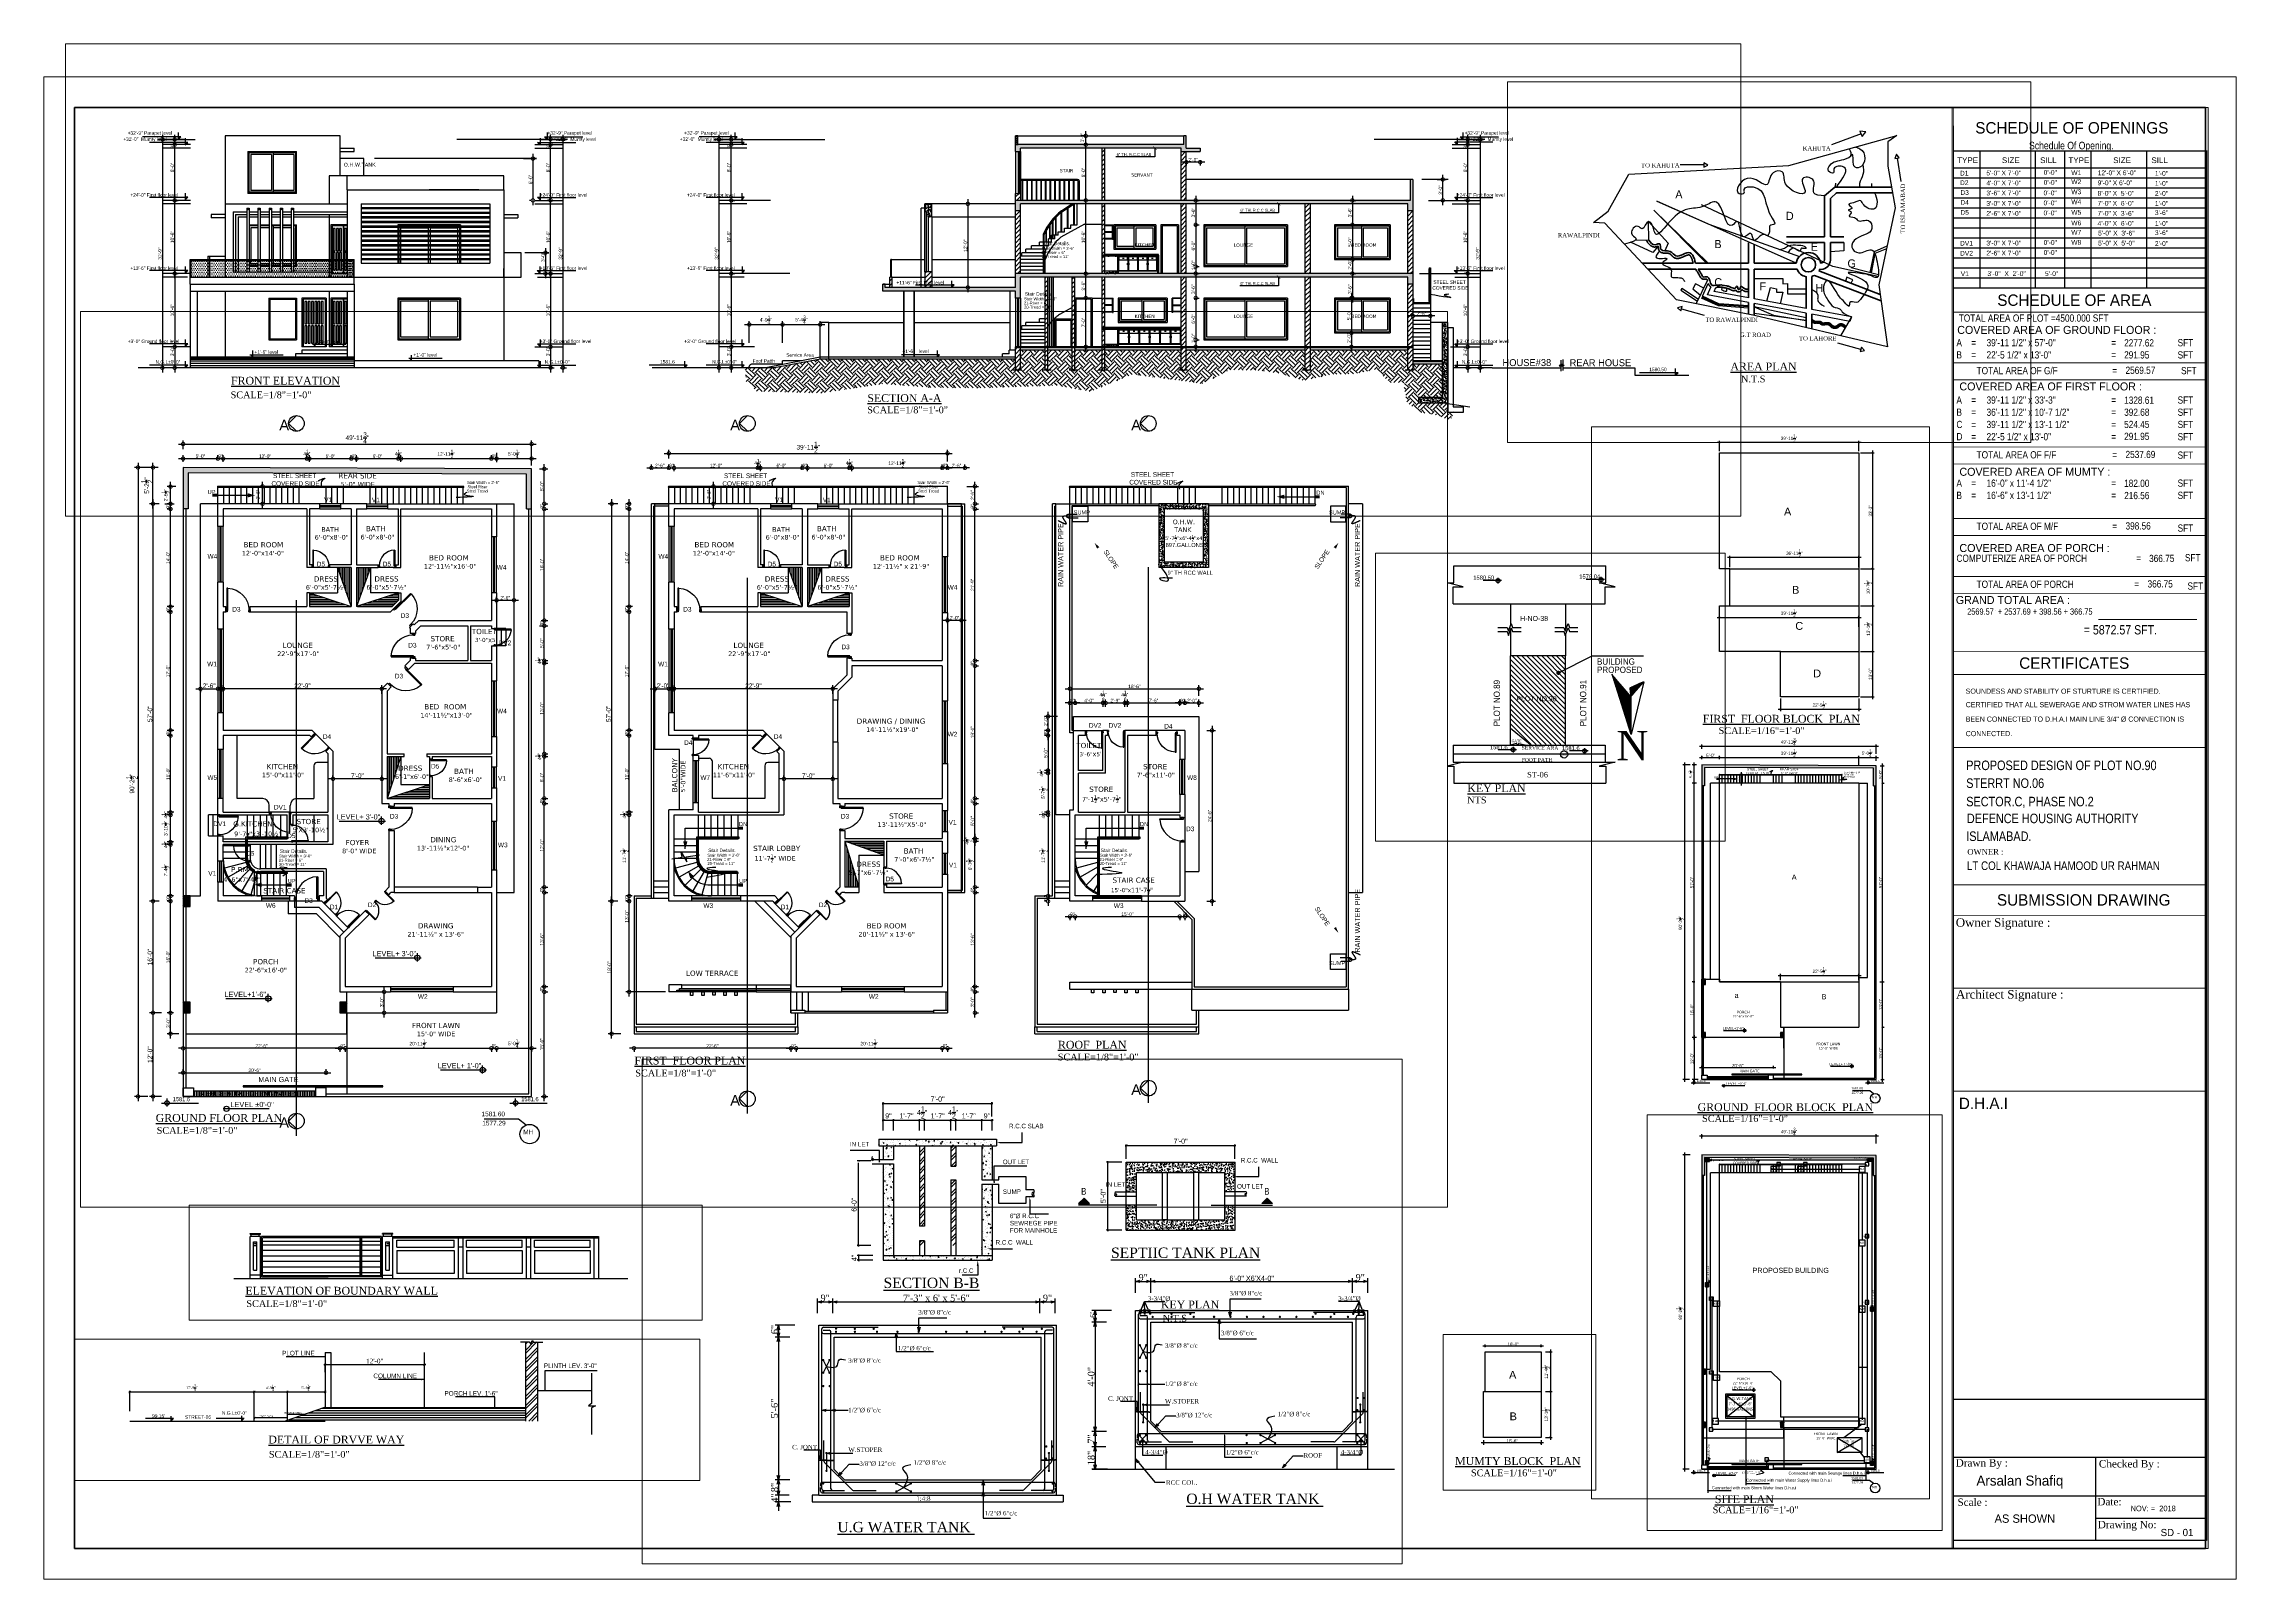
# Paper-space layout 'submission' of a CAD drawing. Header units: inches. Extents: x 134.1 to 173.4, y -20.5 to 7.
# The model-space entities are those that its viewports show. They can reach past a viewport. Long polylines and large blocks are cut down to what shows.
import ezdxf
from ezdxf.enums import TextEntityAlignment as Align

# ---------------------------------------------------------------- set-up
doc = ezdxf.new("R2010")
doc.units = ezdxf.units.IN
doc.header["$LTSCALE"] = 2
doc.header["$MEASUREMENT"] = 0
doc.header["$PDMODE"] = 2
for name, pattern in [('ACAD_ISO03W100', [30, 12, -18]), ('ACAD_ISO04W100', [30, 24, -3, 0, -3]), ('CENTER2', [1.125, 0.75, -0.125, 0.125, -0.125]), ('DASHED', [0.75, 0.5, -0.25]), ('DASHED2', [0.375, 0.25, -0.125]), ('HIDDEN', [0.375, 0.25, -0.125]), ('PHANTOM2', [1.25, 0.625, -0.125, 0.125, -0.125, 0.125, -0.125])]:
    doc.linetypes.add(name, pattern=pattern)
for name, color, linetype, lineweight in [('ASHADE', 7, 'Continuous', 0), ('EBRICK', 42, 'Continuous', 13), ('TEXT1', 3, 'Continuous', 15)]:
    doc.layers.add(name, color=color, linetype=linetype, lineweight=lineweight)
for name, color, linetype in [('stair', 141, 'Continuous'), ('T', 4, 'Continuous'), ('tex', 7, 'Continuous'), ('wall', 7, 'Continuous')]:
    doc.layers.add(name, color=color, linetype=linetype)
doc.styles.add('dim-1', font='stylu.ttf')
doc.styles.add('Dimension', font='swisscl.ttf')
doc.styles.add('dimtex', font='stylu.ttf')
doc.styles.add('IJ', font='swissc.ttf', dxfattribs={"height": 10})
doc.styles.add('Ijaz', font='romantic.ttf', dxfattribs={"width": 0.9})
doc.styles.add('MT1', font='ARIALUNI.TTF', dxfattribs={"height": 24})
doc.styles.add('NOMAN', font='techl___.ttf', dxfattribs={"height": 6})
doc.styles.add('ROMANTIC', font='romantic.ttf')
doc.styles.add('SANSSERIF', font='sanss___.ttf', dxfattribs={"height": 7})
doc.styles.add('style1', font='TIMES.TTF')
doc.styles.add('style2', font='TIMES.TTF')
doc.styles.add('style3', font='TIMES.TTF')
doc.styles.add('style4', font='stylu.ttf')
doc.styles.add('TECHNIC', font='techl___.ttf')
doc.styles.add('XFINE', font='verdana.TTF')
doc.dimstyles.new('AREAL', dxfattribs={"dimtxt": 4.5, "dimasz": 4, "dimexe": 2, "dimexo": 0, "dimgap": 2, "dimtad": 1, "dimdec": 3, "dimzin": 3, "dimdsep": 46, "dimlunit": 4, "dimtxsty": 'style1', "dimblk1": 'ARCHTICK', "dimblk2": 'ARCHTICK', "dimsah": 1, "dimcen": 4, "dimdle": 2, "dimclrd": 256, "dimclre": 256, "dimclrt": 141, "dimadec": 0, "dimazin": 0, "dimtfac": 1, "dimtdec": 3, "dimtofl": 0, "dimtmove": 1, "dimatfit": 3, "dimldrblk": 'ARCHTICK', "dimfxl": 0, "dimtolj": 1, "dimtzin": 1, "dimlwd": -1, "dimlwe": -1, "dimarcsym": 0})
doc.dimstyles.new('Copy of Ijaz', dxfattribs={"dimtxt": 6, "dimasz": 5, "dimexe": 3, "dimexo": 3, "dimgap": 1, "dimtad": 1, "dimlfac": 0.167778, "dimzin": 3, "dimdsep": 46, "dimlunit": 4, "dimtxsty": 'Ijaz', "dimblk": 'OPEN30', "dimcen": 3, "dimclrd": 256, "dimclre": 256, "dimclrt": 256, "dimadec": 0, "dimazin": 0, "dimtfac": 0.7, "dimtofl": 0, "dimtmove": 1, "dimatfit": 3, "dimldrblk": 'OPEN30', "dimfxl": 0, "dimfrac": 1, "dimtolj": 1, "dimtzin": 0, "dimlwd": -1, "dimlwe": -1, "dimarcsym": 0})
doc.dimstyles.new('DIM-1', dxfattribs={"dimscale": 6, "dimtxt": 1.296875, "dimasz": 1.296875, "dimexe": 1, "dimexo": 1, "dimgap": 0.125, "dimtad": 1, "dimdec": 3, "dimrnd": 0.125, "dimzin": 3, "dimdsep": 46, "dimlunit": 4, "dimtxsty": 'ROMANTIC', "dimblk": 'OPEN30', "dimcen": 0.09, "dimdle": 1, "dimclrd": 256, "dimclre": 256, "dimclrt": 256, "dimadec": 0, "dimazin": 0, "dimtfac": 0.75, "dimtdec": 3, "dimtix": 1, "dimtmove": 1, "dimatfit": 3, "dimldrblk": 'OPEN90', "dimfxl": 0, "dimtolj": 1, "dimtzin": 0, "dimlwd": -1, "dimlwe": -1, "dimarcsym": 0})
doc.dimstyles.new('DIMENSION', dxfattribs={"dimtxt": 5.5, "dimasz": 4, "dimexe": 2, "dimexo": 0, "dimgap": 2, "dimtad": 1, "dimdec": 3, "dimzin": 3, "dimdsep": 46, "dimlunit": 4, "dimtxsty": 'TECHNIC', "dimblk": 'ARCHTICK', "dimcen": 4, "dimdle": 2, "dimclrd": 256, "dimclre": 256, "dimclrt": 191, "dimadec": 0, "dimazin": 0, "dimtfac": 1, "dimtdec": 3, "dimtofl": 0, "dimtmove": 1, "dimatfit": 3, "dimldrblk": 'ARCHTICK', "dimfxl": 0, "dimtolj": 1, "dimtzin": 0, "dimlwd": -1, "dimlwe": -1, "dimarcsym": 0})
doc.dimstyles.new('G8', dxfattribs={"dimscale": 8, "dimtxt": 1, "dimasz": 1.75, "dimexe": 1, "dimexo": 0.25, "dimgap": 0.125, "dimtad": 1, "dimdec": 3, "dimzin": 3, "dimdsep": 46, "dimlunit": 4, "dimtxsty": 'dimtex', "dimblk": 'DOTSMALL', "dimcen": 0.09375, "dimdle": 1, "dimclrd": 256, "dimclre": 256, "dimclrt": 6, "dimadec": 0, "dimazin": 1, "dimtfac": 1, "dimtdec": 3, "dimtofl": 0, "dimtmove": 1, "dimatfit": 3, "dimldrblk": 'DOTSMALL', "dimfxl": 0, "dimtolj": 1, "dimtzin": 1, "dimlwd": -1, "dimlwe": -1, "dimarcsym": 0})
doc.dimstyles.get("Standard").update_dxf_attribs({"dimtxt": 0.18, "dimasz": 0.18, "dimexe": 0.18, "dimexo": 0.0625, "dimgap": 0.09, "dimtad": 0, "dimtih": 1, "dimtoh": 1, "dimdec": 4, "dimzin": 0, "dimdsep": 46, "dimtxsty": 'Standard', "dimcen": 0.09, "dimadec": 0, "dimazin": 0, "dimtfac": 1, "dimtdec": 4, "dimtofl": 0, "dimtmove": 0, "dimatfit": 3, "dimfxl": 0, "dimtolj": 1, "dimtzin": 0, "dimarcsym": 0})
pattern_1 = [(0, (-132644.067, -36255.0425), (1.5625, 3.125), [0, -3.125])]
pattern_2 = [(50, (-120672.241, -50203.495), (7.17260183, -0.62752135), [0.75, -8.25]), (355, (-120672.241, -50203.495), (-1.38751334, 7.52192134), [0.6, -6.6]), (100.4514, (-120671.643, -50203.547), (5.7850938, 6.8943954), [0.6374019, -7.0114211]), (46.1842, (-120672.241, -50201.495), (10.6724105, -1.65519014), [1.125, -12.375]), (96.6356, (-120671.352, -50201.633), (9.3466271, 9.7411787), [0.9561029, -10.51713]), (351.1842, (-120672.241, -50201.495), (9.3466195, 9.741186), [0.9, -9.9]), (21, (-120671.241, -50201.995), (5.96907052, -4.0261889), [0.75, -8.25]), (326, (-120671.241, -50201.995), (2.4331533, 7.25150045), [0.6, -6.6]), (71.4514, (-120670.7436, -50202.3304), (8.4022263, 3.22530497), [0.6374019, -7.0114211]), (37.5, (-120672.241, -50203.4949), (0.121598553, 3.32893854), [0, -6.52, 0, -6.7, 0, -6.625]), (7.5, (-120672.241, -50203.495), (2.63069537, 3.94411712), [0, -3.82, 0, -6.37, 0, -2.525]), (327.5, (-120674.471, -50203.4949), (5.33822436, -0.22554872), [0, -2.5, 0, -7.8, 0, -10.35]), (317.5, (-120675.471, -50203.495), (5.8318617, 1.00104982), [0, -3.25, 0, -5.18, 0, -7.35])]
pattern_3 = [(45, (-120672.241, -50203.495), (-3.97747564, 3.97747564), [])]
pattern_4 = [(45, (-120672.241, -50203.495), (2e-15, 21.2132034), [15, -15]), (45, (-120676.219, -50199.517), (2e-15, 21.2132034), [15, -15]), (45, (-120680.196, -50195.54), (2e-15, 21.2132034), [15, -15]), (135, (-120680.196, -50192.888), (-21.2132034, 2e-15), [15, -15]), (135, (-120676.219, -50188.911), (-21.2132034, 2e-15), [15, -15]), (135, (-120672.241, -50184.933), (-21.2132034, 2e-15), [15, -15])]
pattern_5 = [(90, (-113318.4817, -51101.1135), (-3, 2e-16), [])]
pattern_6 = [(0, (-113318.4817, -51101.1135), (0, 3), [])]
pattern_7 = [(50, (-120672.241, -50908.995), (7.17260183, -0.62752135), [0.75, -8.25]), (355, (-120672.241, -50908.995), (-1.38751334, 7.52192134), [0.6, -6.6]), (100.4514, (-120671.643, -50909.047), (5.7850938, 6.8943954), [0.6374019, -7.0114211]), (46.1842, (-120672.241, -50906.995), (10.6724105, -1.65519014), [1.125, -12.375]), (96.6356, (-120671.352, -50907.133), (9.3466271, 9.7411787), [0.9561029, -10.51713]), (351.1842, (-120672.241, -50906.995), (9.3466195, 9.741186), [0.9, -9.9]), (21, (-120671.241, -50907.495), (5.96907052, -4.0261889), [0.75, -8.25]), (326, (-120671.241, -50907.495), (2.4331533, 7.25150045), [0.6, -6.6]), (71.4514, (-120670.7436, -50907.8304), (8.4022263, 3.22530497), [0.6374019, -7.0114211]), (37.5, (-120672.241, -50908.9949), (0.121598553, 3.32893854), [0, -6.52, 0, -6.7, 0, -6.625]), (7.5, (-120672.241, -50908.995), (2.63069537, 3.94411712), [0, -3.82, 0, -6.37, 0, -2.525]), (327.5, (-120674.471, -50908.9949), (5.33822436, -0.22554872), [0, -2.5, 0, -7.8, 0, -10.35]), (317.5, (-120675.471, -50908.995), (5.8318617, 1.00104982), [0, -3.25, 0, -5.18, 0, -7.35])]
pattern_8 = [(90, (-112542.4835, -51101.1135), (-3, 2e-16), [])]
pattern_9 = [(50, (-113318.482, -51101.1135), (7.17260183, -0.62752135), [0.75, -8.25]), (355, (-113318.482, -51101.1135), (-1.38751334, 7.52192134), [0.6, -6.6]), (100.4514, (-113317.884, -51101.166), (5.7850938, 6.8943954), [0.6374019, -7.0114211]), (46.1842, (-113318.482, -51099.1135), (10.6724105, -1.65519014), [1.125, -12.375]), (96.6356, (-113317.592, -51099.251), (9.3466271, 9.7411787), [0.9561029, -10.51713]), (351.1842, (-113318.482, -51099.114), (9.3466195, 9.741186), [0.9, -9.9]), (21, (-113317.482, -51099.6135), (5.96907052, -4.0261889), [0.75, -8.25]), (326, (-113317.482, -51099.6135), (2.4331533, 7.25150045), [0.6, -6.6]), (71.4514, (-113316.984, -51099.949), (8.4022263, 3.22530497), [0.6374019, -7.0114211]), (37.5, (-113318.4817, -51101.1135), (0.12159855, 3.32893854), [0, -6.52, 0, -6.7, 0, -6.625]), (7.5, (-113318.4817, -51101.1135), (2.63069537, 3.94411712), [0, -3.82, 0, -6.37, 0, -2.525]), (327.5, (-113320.7117, -51101.1135), (5.33822436, -0.22554872), [0, -2.5, 0, -7.8, 0, -10.35]), (317.5, (-113321.7117, -51101.1135), (5.8318617, 1.00104982), [0, -3.25, 0, -5.18, 0, -7.35])]
pattern_10 = [(50, (-124555.741, -52654.252), (7.17260183, -0.62752135), [0.75, -8.25]), (355, (-124555.741, -52654.252), (-1.38751334, 7.52192134), [0.6, -6.6]), (100.4514, (-124555.143, -52654.304), (5.7850938, 6.8943954), [0.6374019, -7.0114211]), (46.1842, (-124555.741, -52652.252), (10.6724105, -1.65519014), [1.125, -12.375]), (96.6356, (-124554.852, -52652.39), (9.3466271, 9.7411787), [0.9561029, -10.51713]), (351.1842, (-124555.741, -52652.252), (9.3466195, 9.741186), [0.9, -9.9]), (21, (-124554.741, -52652.752), (5.96907052, -4.0261889), [0.75, -8.25]), (326, (-124554.741, -52652.752), (2.4331533, 7.25150045), [0.6, -6.6]), (71.4514, (-124554.2436, -52653.0875), (8.4022263, 3.22530497), [0.6374019, -7.0114211]), (37.5, (-124555.741, -52654.252), (0.121598553, 3.32893854), [0, -6.52, 0, -6.7, 0, -6.625]), (7.5, (-124555.741, -52654.252), (2.63069537, 3.94411712), [0, -3.82, 0, -6.37, 0, -2.525]), (327.5, (-124557.971, -52654.252), (5.33822436, -0.22554872), [0, -2.5, 0, -7.8, 0, -10.35]), (317.5, (-124558.971, -52654.252), (5.8318617, 1.00104982), [0, -3.25, 0, -5.18, 0, -7.35])]
pattern_11 = [(50, (-126832.5693, -52654.252), (7.17260183, -0.62752135), [0.75, -8.25]), (355, (-126832.569, -52654.252), (-1.38751334, 7.52192134), [0.6, -6.6]), (100.4514, (-126831.9716, -52654.304), (5.7850938, 6.8943954), [0.6374019, -7.0114211]), (46.1842, (-126832.569, -52652.252), (10.6724105, -1.65519014), [1.125, -12.375]), (96.6356, (-126831.68, -52652.39), (9.3466271, 9.7411787), [0.9561029, -10.51713]), (351.1842, (-126832.569, -52652.252), (9.3466195, 9.741186), [0.9, -9.9]), (21, (-126831.5693, -52652.752), (5.96907052, -4.0261889), [0.75, -8.25]), (326, (-126831.569, -52652.752), (2.4331533, 7.25150045), [0.6, -6.6]), (71.4514, (-126831.072, -52653.0875), (8.4022263, 3.22530497), [0.6374019, -7.0114211]), (37.5, (-126832.5693, -52654.252), (0.121598553, 3.32893854), [0, -6.52, 0, -6.7, 0, -6.625]), (7.5, (-126832.5693, -52654.252), (2.63069537, 3.94411712), [0, -3.82, 0, -6.37, 0, -2.525]), (327.5, (-126834.7993, -52654.252), (5.33822436, -0.22554872), [0, -2.5, 0, -7.8, 0, -10.35]), (317.5, (-126835.7993, -52654.252), (5.8318617, 1.00104982), [0, -3.25, 0, -5.18, 0, -7.35])]

# ---------------------------------------------------------------- blocks, each defined once
blk = doc.blocks.new('_ArchTick')
at = {"layer": 'wall', "color": 0, "const_width": 0.15}
blk.add_lwpolyline([(-0.5, -0.5), (0.5, 0.5)], dxfattribs=at)
blk = doc.blocks.new('_Dot')
at = {"color": 0, "linetype": 'ByBlock', "lineweight": -2}
blk.add_line((-0.5, 0), (-1, 0), dxfattribs=at)
at = {"color": 0, "linetype": 'ByBlock', "const_width": 0.5}
blk.add_lwpolyline([(-0.25, 0, 1), (0.25, 0, 1)], format="xyb", close=True, dxfattribs=at)
blk = doc.blocks.new('_Open30')
at = {"layer": 'tex', "color": 0, "lineweight": -2}
for p, q in [((-1, 0.27), (0, 0)), ((0, 0), (-1, -0.27)), ((0, 0), (-1, 0))]:
    blk.add_line(p, q, dxfattribs=at)
blk = doc.blocks.new('*D16')
at = {"linetype": 'ByBlock'}
for p, q in [((34085.2, -19190), (34060.1, -19190)), ((34066.1, -19182.2), (34066.1, -19174.4)), ((34066.1, -19190), (34066.1, -19202)), ((34088.1, -19202), (34060.1, -19202)), ((34066.1, -19209.8), (34066.1, -19217.6))]:
    blk.add_line(p, q, dxfattribs=at)
at = {"layer": 'Defpoints', "color": 0, "linetype": 'ByBlock'}
for p in [(34091.2, -19190), (34066.1, -19202), (34094.1, -19202)]:
    blk.add_point(p, dxfattribs=at)
at = {"linetype": 'ByBlock', "xscale": 7.78125, "yscale": 7.78125, "zscale": 7.78125}
for p, rotation in [((34066.1, -19190), 270), ((34066.1, -19202), 90)]:
    blk.add_blockref('_Open30', p, dxfattribs=dict(at, rotation=rotation))
at = {"linetype": 'ByBlock', "insert": (34059.3, -19195.3), "char_height": 12, "attachment_point": 5, "rotation": 90, "style": 'ROMANTIC'}
blk.add_mtext('\\A1;4"', dxfattribs=at)
blk = doc.blocks.new('_Open90')
at = {"color": 0, "linetype": 'ByBlock', "lineweight": -2}
for p, q in [((0, 0), (-1, 0)), ((-0.5, 0.5), (0, 0)), ((0, 0), (-0.5, -0.5))]:
    blk.add_line(p, q, dxfattribs=at)
blk = doc.blocks.new('*D17')
at = {"linetype": 'ByBlock'}
for p, q in [((34086.2, -19163), (34060.1, -19163)), ((34085.2, -19190), (34060.1, -19190)), ((34066.1, -19170.8), (34066.1, -19182.2))]:
    blk.add_line(p, q, dxfattribs=at)
at = {"layer": 'Defpoints', "color": 0, "linetype": 'ByBlock'}
for p in [(34092.2, -19163), (34066.1, -19190), (34091.2, -19190)]:
    blk.add_point(p, dxfattribs=at)
at = {"linetype": 'ByBlock', "xscale": 7.78125, "yscale": 7.78125, "zscale": 7.78125}
for p, rotation in [((34066.1, -19163), 90), ((34066.1, -19190), 270)]:
    blk.add_blockref('_Open30', p, dxfattribs=dict(at, rotation=rotation))
at = {"linetype": 'ByBlock', "insert": (34059.2, -19176.5), "char_height": 12, "attachment_point": 5, "rotation": 90, "style": 'ROMANTIC'}
blk.add_mtext('\\A1;8"', dxfattribs=at)
blk = doc.blocks.new('*D18')
at = {"linetype": 'ByBlock'}
for p, q in [((34086.2, -18911), (34060.1, -18911)), ((34066.1, -18918.8), (34066.1, -19155.2)), ((34086.2, -19163), (34060.1, -19163))]:
    blk.add_line(p, q, dxfattribs=at)
at = {"layer": 'Defpoints', "color": 0, "linetype": 'ByBlock'}
for p in [(34092.2, -18911), (34066.1, -19163), (34092.2, -19163)]:
    blk.add_point(p, dxfattribs=at)
at = {"linetype": 'ByBlock', "xscale": 7.78125, "yscale": 7.78125, "zscale": 7.78125}
for p, rotation in [((34066.1, -18911), 90), ((34066.1, -19163), 270)]:
    blk.add_blockref('_Open30', p, dxfattribs=dict(at, rotation=rotation))
at = {"linetype": 'ByBlock', "insert": (34059.1, -19037), "char_height": 12, "attachment_point": 5, "rotation": 90, "style": 'ROMANTIC'}
blk.add_mtext('\\A1;5\'-6"', dxfattribs=at)
blk = doc.blocks.new('*D19')
at = {"linetype": 'ByBlock'}
for p, q in [((34094.8, -18890), (34060.1, -18890)), ((34086.2, -18911), (34060.1, -18911)), ((34066.1, -18897.8), (34066.1, -18903.2))]:
    blk.add_line(p, q, dxfattribs=at)
at = {"layer": 'Defpoints', "color": 0, "linetype": 'ByBlock'}
for p in [(34066.1, -18911), (34092.2, -18911), (34100.8, -18890)]:
    blk.add_point(p, dxfattribs=at)
at = {"linetype": 'ByBlock', "xscale": 7.78125, "yscale": 7.78125, "zscale": 7.78125}
for p, rotation in [((34066.1, -18890), 90), ((34066.1, -18911), 270)]:
    blk.add_blockref('_Open30', p, dxfattribs=dict(at, rotation=rotation))
at = {"linetype": 'ByBlock', "insert": (34059.1, -18897.5), "char_height": 12, "attachment_point": 5, "rotation": 90, "style": 'ROMANTIC'}
blk.add_mtext('\\A1;6"', dxfattribs=at)
blk = doc.blocks.new('*D20')
at = {"linetype": 'ByBlock'}
for p, q in [((34644.5, -19104.4), (34619.4, -19104.4)), ((34625.4, -19112.2), (34625.4, -19136.6)), ((34647.4, -19144.4), (34619.4, -19144.4))]:
    blk.add_line(p, q, dxfattribs=at)
at = {"layer": 'Defpoints', "color": 0, "linetype": 'ByBlock'}
for p in [(34650.5, -19104.4), (34625.4, -19144.4), (34653.4, -19144.4)]:
    blk.add_point(p, dxfattribs=at)
at = {"linetype": 'ByBlock', "xscale": 7.78125, "yscale": 7.78125, "zscale": 7.78125}
for p, rotation in [((34625.4, -19104.4), 90), ((34625.4, -19144.4), 270)]:
    blk.add_blockref('_Open30', p, dxfattribs=dict(at, rotation=rotation))
at = {"linetype": 'ByBlock', "insert": (34618.5, -19124.4), "char_height": 12, "attachment_point": 5, "rotation": 90, "style": 'ROMANTIC'}
blk.add_mtext('\\A1;18"', dxfattribs=at)
blk = doc.blocks.new('*D21')
at = {"linetype": 'ByBlock'}
for p, q in [((34723.8, -18832.6), (34723.8, -18806.6)), ((34731.6, -18812.6), (35072.4, -18812.6)), ((35080.1, -18832.6), (35080.1, -18806.6))]:
    blk.add_line(p, q, dxfattribs=at)
at = {"layer": 'Defpoints', "color": 0, "linetype": 'ByBlock'}
for p in [(35080.1, -18812.6), (34723.8, -18838.6), (35080.1, -18838.6)]:
    blk.add_point(p, dxfattribs=at)
at = {"linetype": 'ByBlock', "xscale": 7.78125, "yscale": 7.78125, "zscale": 7.78125, "rotation": 180}
blk.add_blockref('_Open30', (34723.8, -18812.6), dxfattribs=at)
at = {"linetype": 'ByBlock', "xscale": 7.78125, "yscale": 7.78125, "zscale": 7.78125}
blk.add_blockref('_Open30', (35080.1, -18812.6), dxfattribs=at)
at = {"linetype": 'ByBlock', "insert": (34902, -18807.1), "char_height": 12, "attachment_point": 5, "style": 'ROMANTIC'}
blk.add_mtext('\\A1;{\\fTechnicLite|b0|i0|c2|p2;\\H0.7776x;6\'-0\\H1x;" X6\'X4-0"}', dxfattribs=at)
blk = doc.blocks.new('*D8')
at = {"linetype": 'ByBlock'}
for p, q in [((35080.1, -18832.6), (35080.1, -18806.6)), ((35087.9, -18812.6), (35099.4, -18812.6)), ((35107.1, -18832.6), (35107.1, -18806.6))]:
    blk.add_line(p, q, dxfattribs=at)
at = {"layer": 'Defpoints', "color": 0, "linetype": 'ByBlock'}
for p in [(35107.1, -18812.6), (35080.1, -18838.6), (35107.1, -18838.6)]:
    blk.add_point(p, dxfattribs=at)
at = {"linetype": 'ByBlock', "xscale": 7.78125, "yscale": 7.78125, "zscale": 7.78125, "rotation": 180}
blk.add_blockref('_Open30', (35080.1, -18812.6), dxfattribs=at)
at = {"linetype": 'ByBlock', "xscale": 7.78125, "yscale": 7.78125, "zscale": 7.78125}
blk.add_blockref('_Open30', (35107.1, -18812.6), dxfattribs=at)
at = {"linetype": 'ByBlock', "insert": (35093.6, -18805.7), "char_height": 12, "attachment_point": 5, "style": 'ROMANTIC'}
blk.add_mtext('\\A1;9"', dxfattribs=at)
blk = doc.blocks.new('*D9')
at = {"linetype": 'ByBlock'}
for p, q in [((34696.8, -18832.6), (34696.8, -18806.6)), ((34704.6, -18812.6), (34716, -18812.6)), ((34723.8, -18832.6), (34723.8, -18806.6))]:
    blk.add_line(p, q, dxfattribs=at)
at = {"layer": 'Defpoints', "color": 0, "linetype": 'ByBlock'}
for p in [(34723.8, -18812.6), (34696.8, -18838.6), (34723.8, -18838.6)]:
    blk.add_point(p, dxfattribs=at)
at = {"linetype": 'ByBlock', "xscale": 7.78125, "yscale": 7.78125, "zscale": 7.78125, "rotation": 180}
blk.add_blockref('_Open30', (34696.8, -18812.6), dxfattribs=at)
at = {"linetype": 'ByBlock', "xscale": 7.78125, "yscale": 7.78125, "zscale": 7.78125}
blk.add_blockref('_Open30', (34723.8, -18812.6), dxfattribs=at)
at = {"linetype": 'ByBlock', "insert": (34710.3, -18805.7), "char_height": 12, "attachment_point": 5, "style": 'ROMANTIC'}
blk.add_mtext('\\A1;9"', dxfattribs=at)
blk = doc.blocks.new('*D10')
at = {"linetype": 'ByBlock'}
for p, q in [((34645.6, -19077.4), (34619.4, -19077.4)), ((34644.5, -19104.4), (34619.4, -19104.4)), ((34625.4, -19085.2), (34625.4, -19096.6))]:
    blk.add_line(p, q, dxfattribs=at)
at = {"layer": 'Defpoints', "color": 0, "linetype": 'ByBlock'}
for p in [(34625.4, -19104.4), (34650.5, -19104.4), (34651.6, -19077.4)]:
    blk.add_point(p, dxfattribs=at)
at = {"linetype": 'ByBlock', "xscale": 7.78125, "yscale": 7.78125, "zscale": 7.78125}
for p, rotation in [((34625.4, -19077.4), 90), ((34625.4, -19104.4), 270)]:
    blk.add_blockref('_Open30', p, dxfattribs=dict(at, rotation=rotation))
at = {"linetype": 'ByBlock', "insert": (34618.5, -19090.9), "char_height": 12, "attachment_point": 5, "rotation": 90, "style": 'ROMANTIC'}
blk.add_mtext('\\A1;7"', dxfattribs=at)
blk = doc.blocks.new('*D11')
at = {"linetype": 'ByBlock'}
for p, q in [((34645.6, -18884.6), (34619.4, -18884.6)), ((34625.4, -18892.4), (34625.4, -19069.6)), ((34645.6, -19077.4), (34619.4, -19077.4))]:
    blk.add_line(p, q, dxfattribs=at)
at = {"layer": 'Defpoints', "color": 0, "linetype": 'ByBlock'}
for p in [(34651.6, -18884.6), (34625.4, -19077.4), (34651.6, -19077.4)]:
    blk.add_point(p, dxfattribs=at)
at = {"linetype": 'ByBlock', "xscale": 7.78125, "yscale": 7.78125, "zscale": 7.78125}
for p, rotation in [((34625.4, -18884.6), 90), ((34625.4, -19077.4), 270)]:
    blk.add_blockref('_Open30', p, dxfattribs=dict(at, rotation=rotation))
at = {"linetype": 'ByBlock', "insert": (34618.5, -18981), "char_height": 12, "attachment_point": 5, "rotation": 90, "style": 'ROMANTIC'}
blk.add_mtext('\\A1;4\'-0"', dxfattribs=at)
blk = doc.blocks.new('*D12')
at = {"linetype": 'ByBlock'}
for p, q in [((34654.1, -18863.6), (34619.4, -18863.6)), ((34645.6, -18884.6), (34619.4, -18884.6)), ((34625.4, -18871.4), (34625.4, -18876.9))]:
    blk.add_line(p, q, dxfattribs=at)
at = {"layer": 'Defpoints', "color": 0, "linetype": 'ByBlock'}
for p in [(34625.4, -18884.6), (34651.6, -18884.6), (34660.1, -18863.6)]:
    blk.add_point(p, dxfattribs=at)
at = {"linetype": 'ByBlock', "xscale": 7.78125, "yscale": 7.78125, "zscale": 7.78125}
for p, rotation in [((34625.4, -18863.6), 90), ((34625.4, -18884.6), 270)]:
    blk.add_blockref('_Open30', p, dxfattribs=dict(at, rotation=rotation))
at = {"linetype": 'ByBlock', "insert": (34620.6, -18871.1), "char_height": 7.78, "attachment_point": 5, "rotation": 90, "style": 'ROMANTIC'}
blk.add_mtext('\\A1;6"', dxfattribs=at)
blk = doc.blocks.new('*D13')
at = {"linetype": 'ByBlock'}
for p, q in [((34162.1, -18868.8), (34162.1, -18842.8)), ((34169.9, -18848.8), (34520.1, -18848.8)), ((34527.8, -18868.8), (34527.8, -18842.8))]:
    blk.add_line(p, q, dxfattribs=at)
at = {"layer": 'Defpoints', "color": 0, "linetype": 'ByBlock'}
for p in [(34527.8, -18848.8), (34162.1, -18874.8), (34527.8, -18874.8)]:
    blk.add_point(p, dxfattribs=at)
at = {"linetype": 'ByBlock', "xscale": 7.78125, "yscale": 7.78125, "zscale": 7.78125, "rotation": 180}
blk.add_blockref('_Open30', (34162.1, -18848.8), dxfattribs=at)
at = {"linetype": 'ByBlock', "xscale": 7.78125, "yscale": 7.78125, "zscale": 7.78125}
blk.add_blockref('_Open30', (34527.8, -18848.8), dxfattribs=at)
at = {"linetype": 'ByBlock', "insert": (34345, -18841.9), "char_height": 12, "attachment_point": 5, "style": 'ROMANTIC'}
blk.add_mtext('\\A1;7\'-3" x 6\' x 5\'-6" ', dxfattribs=at)
blk = doc.blocks.new('*D14')
at = {"linetype": 'ByBlock'}
for p, q in [((34527.8, -18868.8), (34527.8, -18842.8)), ((34535.6, -18848.8), (34547.1, -18848.8)), ((34554.8, -18868.8), (34554.8, -18842.8))]:
    blk.add_line(p, q, dxfattribs=at)
at = {"layer": 'Defpoints', "color": 0, "linetype": 'ByBlock'}
for p in [(34554.8, -18848.8), (34527.8, -18874.8), (34554.8, -18874.8)]:
    blk.add_point(p, dxfattribs=at)
at = {"linetype": 'ByBlock', "xscale": 7.78125, "yscale": 7.78125, "zscale": 7.78125, "rotation": 180}
blk.add_blockref('_Open30', (34527.8, -18848.8), dxfattribs=at)
at = {"linetype": 'ByBlock', "xscale": 7.78125, "yscale": 7.78125, "zscale": 7.78125}
blk.add_blockref('_Open30', (34554.8, -18848.8), dxfattribs=at)
at = {"linetype": 'ByBlock', "insert": (34541.3, -18841.9), "char_height": 12, "attachment_point": 5, "style": 'ROMANTIC'}
blk.add_mtext('\\A1;9"', dxfattribs=at)
blk = doc.blocks.new('*D15')
at = {"linetype": 'ByBlock'}
for p, q in [((34135.1, -18868.8), (34135.1, -18842.8)), ((34142.9, -18848.8), (34154.3, -18848.8)), ((34162.1, -18868.8), (34162.1, -18842.8))]:
    blk.add_line(p, q, dxfattribs=at)
at = {"layer": 'Defpoints', "color": 0, "linetype": 'ByBlock'}
for p in [(34162.1, -18848.8), (34135.1, -18874.8), (34162.1, -18874.8)]:
    blk.add_point(p, dxfattribs=at)
at = {"linetype": 'ByBlock', "xscale": 7.78125, "yscale": 7.78125, "zscale": 7.78125, "rotation": 180}
blk.add_blockref('_Open30', (34135.1, -18848.8), dxfattribs=at)
at = {"linetype": 'ByBlock', "xscale": 7.78125, "yscale": 7.78125, "zscale": 7.78125}
blk.add_blockref('_Open30', (34162.1, -18848.8), dxfattribs=at)
at = {"linetype": 'ByBlock', "insert": (34148.6, -18841.9), "char_height": 12, "attachment_point": 5, "style": 'ROMANTIC'}
blk.add_mtext('\\A1;9"', dxfattribs=at)
blk = doc.blocks.new('_DotSmall')
at = {"color": 0, "linetype": 'ByBlock', "const_width": 0.5}
blk.add_lwpolyline([(-0.0625, 0, 1), (0.0625, 0, 1)], format="xyb", close=True, dxfattribs=at)
blk = doc.blocks.new('*D30')
for p, q in [((-20907.4, -23344.8), (-20291.6, -23344.8)), ((-20899.4, -23353.5), (-20899.4, -23338.8)), ((-20299.6, -23371), (-20299.6, -23338.8))]:
    blk.add_line(p, q)
at = {"layer": 'Defpoints', "color": 0}
for p in [(-20299.6, -23344.8), (-20899.4, -23359.5), (-20299.6, -23377)]:
    blk.add_point(p, dxfattribs=at)
at = {"xscale": 12, "yscale": 12, "zscale": 12, "rotation": 180}
blk.add_blockref('_DotSmall', (-20899.4, -23344.8), dxfattribs=at)
at = {"xscale": 12, "yscale": 12, "zscale": 12}
blk.add_blockref('_DotSmall', (-20299.6, -23344.8), dxfattribs=at)
at = {"color": 7, "insert": (-20599.5, -23334), "char_height": 8, "attachment_point": 5, "style": 'dimtex'}
blk.add_mtext('\\A1;49\'-11{\\H1.000000x;\\S3/4;}"', dxfattribs=at)
blk = doc.blocks.new('rer er')
for p, q in [((-59.1, 4132.4), (-58.7, 4132.4)), ((-59.1, 4132.4), (-59.1, 4130.7)), ((-58.7, 4133.4), (-57.3, 4133.4)), ((-57.3, 4133.4), (-57.3, 4130.7)), ((-59.1, 4130.7), (-57.3, 4130.7))]:
    blk.add_line(p, q)
for points in [[(-58.7, 4158.7), (-58.7, 4132.4), (-59.8, 4132.4), (-59.8, 4158.7)], [(-86.4, 4133.4), (-86.4, 4130.7), (-84.7, 4130.7), (-84.7, 4132.4), (-84.7, 4130.7), (-86.4, 4130.7), (-86.4, 4133.4), (-85, 4133.4), (-85, 4132.4), (-84.7, 4132.4), (-85, 4132.4), (-85, 4133.4)]]:
    blk.add_lwpolyline(points, close=True)
blk.add_lwpolyline([(-59.1, 4132.4), (-59.1, 4130.7), (-57.3, 4130.7), (-57.3, 4133.4), (-58.7, 4133.4), (-58.7, 4132.4), (-59.1, 4132.4)])
blk.add_arc((-58.7, 4132.4), 26.3, 92.2623, 180)
blk = doc.blocks.new('*D31')
for p, q in [((-20942.4, -23385.1), (-20957.2, -23385.1)), ((-20951.2, -23455.6), (-20951.2, -23377.1)), ((-20942.4, -23447.6), (-20957.2, -23447.6))]:
    blk.add_line(p, q)
at = {"layer": 'Defpoints', "color": 0}
for p in [(-20951.2, -23385.1), (-20936.4, -23385.1), (-20936.4, -23447.6)]:
    blk.add_point(p, dxfattribs=at)
at = {"xscale": 12, "yscale": 12, "zscale": 12}
for p, rotation in [((-20951.2, -23385.1), 90), ((-20951.2, -23447.6), 270)]:
    blk.add_blockref('_DotSmall', p, dxfattribs=dict(at, rotation=rotation))
at = {"color": 7, "insert": (-20961.8, -23416.3), "char_height": 8, "attachment_point": 5, "rotation": 90, "style": 'dimtex'}
blk.add_mtext('\\A1;5\'-2{\\H1.000000x;\\S1/2;}"', dxfattribs=at)
blk = doc.blocks.new('*D32')
for p, q in [((-20940.7, -23447.6), (-20957.2, -23447.6)), ((-20951.2, -23439.6), (-20951.2, -24139.6)), ((-20940.7, -24131.6), (-20957.2, -24131.6))]:
    blk.add_line(p, q)
at = {"layer": 'Defpoints', "color": 0}
for p in [(-20934.7, -23447.6), (-20951.2, -24131.6), (-20934.7, -24131.6)]:
    blk.add_point(p, dxfattribs=at)
at = {"xscale": 12, "yscale": 12, "zscale": 12}
for p, rotation in [((-20951.2, -23447.6), 90), ((-20951.2, -24131.6), 270)]:
    blk.add_blockref('_DotSmall', p, dxfattribs=dict(at, rotation=rotation))
at = {"color": 7, "insert": (-20956.5, -23809.1), "char_height": 8, "attachment_point": 5, "rotation": 90, "style": 'dimtex'}
blk.add_mtext('\\A1;57\'-0"', dxfattribs=at)
blk = doc.blocks.new('*D33')
for p, q in [((-20940.7, -24131.6), (-20957.2, -24131.6)), ((-20951.2, -24123.6), (-20951.2, -24331.6)), ((-20936.8, -24323.6), (-20957.2, -24323.6))]:
    blk.add_line(p, q)
at = {"layer": 'Defpoints', "color": 0}
for p in [(-20934.7, -24131.6), (-20951.2, -24323.6), (-20930.8, -24323.6)]:
    blk.add_point(p, dxfattribs=at)
at = {"xscale": 12, "yscale": 12, "zscale": 12}
for p, rotation in [((-20951.2, -24131.6), 90), ((-20951.2, -24323.6), 270)]:
    blk.add_blockref('_DotSmall', p, dxfattribs=dict(at, rotation=rotation))
at = {"color": 7, "insert": (-20956.4, -24227.6), "char_height": 8, "attachment_point": 5, "rotation": 90, "style": 'dimtex'}
blk.add_mtext('\\A1;16\'-0"', dxfattribs=at)
blk = doc.blocks.new('*D34')
for p, q in [((-20942.8, -24323.6), (-20957.2, -24323.6)), ((-20951.2, -24315.6), (-20951.2, -24475.6)), ((-20936.8, -24467.6), (-20957.2, -24467.6))]:
    blk.add_line(p, q)
at = {"layer": 'Defpoints', "color": 0}
for p in [(-20936.8, -24323.6), (-20951.2, -24467.6), (-20930.8, -24467.6)]:
    blk.add_point(p, dxfattribs=at)
at = {"xscale": 12, "yscale": 12, "zscale": 12}
for p, rotation in [((-20951.2, -24323.6), 90), ((-20951.2, -24467.6), 270)]:
    blk.add_blockref('_DotSmall', p, dxfattribs=dict(at, rotation=rotation))
at = {"color": 7, "insert": (-20956.4, -24395.6), "char_height": 8, "attachment_point": 5, "rotation": 90, "style": 'dimtex'}
blk.add_mtext('\\A1;12\'-0"', dxfattribs=at)
blk = doc.blocks.new('*D35')
for p, q in [((-20641.4, -23924.6), (-20641.4, -23915.1)), ((-20557.4, -23924.6), (-20557.4, -23915.1)), ((-20549.4, -23921.1), (-20649.4, -23921.1))]:
    blk.add_line(p, q)
at = {"layer": 'Defpoints', "color": 0}
for p in [(-20641.4, -23921.1), (-20641.4, -23930.6), (-20557.4, -23930.6)]:
    blk.add_point(p, dxfattribs=at)
at = {"xscale": 12, "yscale": 12, "zscale": 12, "rotation": 180}
blk.add_blockref('_DotSmall', (-20641.4, -23921.1), dxfattribs=at)
at = {"xscale": 12, "yscale": 12, "zscale": 12}
blk.add_blockref('_DotSmall', (-20557.4, -23921.1), dxfattribs=at)
at = {"color": 7, "insert": (-20599.4, -23915.7), "char_height": 8, "attachment_point": 5, "style": 'dimtex'}
blk.add_mtext('\\A1;7\'-0"', dxfattribs=at)
blk = doc.blocks.new('*D36')
for p, q in [((-20760.4, -23417.6), (-20768.7, -23417.6)), ((-20762.7, -23455.6), (-20762.7, -23409.6)), ((-20760.4, -23447.6), (-20768.7, -23447.6))]:
    blk.add_line(p, q)
at = {"layer": 'Defpoints', "color": 0}
for p in [(-20762.7, -23417.6), (-20754.4, -23417.6), (-20754.4, -23447.6)]:
    blk.add_point(p, dxfattribs=at)
at = {"xscale": 12, "yscale": 12, "zscale": 12}
for p, rotation in [((-20762.7, -23417.6), 90), ((-20762.7, -23447.6), 270)]:
    blk.add_blockref('_DotSmall', p, dxfattribs=dict(at, rotation=rotation))
at = {"color": 7, "insert": (-20770.5, -23431.6), "char_height": 6, "attachment_point": 5, "rotation": 90, "style": 'dimtex'}
blk.add_mtext('\\A1;2\'-6"', dxfattribs=at)
blk = doc.blocks.new('*D37')
for p, q in [((-20907.4, -23369.9), (-20831.4, -23369.9)), ((-20899.4, -23375.5), (-20899.4, -23363.9)), ((-20839.4, -23366.4), (-20839.4, -23363.9))]:
    blk.add_line(p, q)
at = {"layer": 'Defpoints', "color": 0}
for p in [(-20899.4, -23381.5), (-20839.4, -23369.9), (-20839.4, -23372.4)]:
    blk.add_point(p, dxfattribs=at)
at = {"xscale": 12, "yscale": 12, "zscale": 12, "rotation": 180}
blk.add_blockref('_DotSmall', (-20899.4, -23369.9), dxfattribs=at)
at = {"xscale": 12, "yscale": 12, "zscale": 12}
blk.add_blockref('_DotSmall', (-20839.4, -23369.9), dxfattribs=at)
at = {"color": 7, "insert": (-20869.4, -23365.7), "char_height": 6, "attachment_point": 5, "style": 'dimtex'}
blk.add_mtext('\\A1;5\'-0"', dxfattribs=at)
blk = doc.blocks.new('*D38')
for p, q in [((-20847.4, -23369.9), (-20822.4, -23369.9)), ((-20839.4, -23371.5), (-20839.4, -23363.9)), ((-20830.4, -23371.5), (-20830.4, -23363.9))]:
    blk.add_line(p, q)
at = {"layer": 'Defpoints', "color": 0}
for p in [(-20839.4, -23377.5), (-20830.4, -23369.9), (-20830.4, -23377.5)]:
    blk.add_point(p, dxfattribs=at)
at = {"xscale": 12, "yscale": 12, "zscale": 12, "rotation": 180}
blk.add_blockref('_DotSmall', (-20839.4, -23369.9), dxfattribs=at)
at = {"xscale": 12, "yscale": 12, "zscale": 12}
blk.add_blockref('_DotSmall', (-20830.4, -23369.9), dxfattribs=at)
at = {"color": 7, "insert": (-20834.9, -23365.8), "char_height": 6, "attachment_point": 5, "style": 'dimtex'}
blk.add_mtext('\\A1;9"', dxfattribs=at)
blk = doc.blocks.new('*D39')
for p, q in [((-20838.4, -23369.9), (-20678.4, -23369.9)), ((-20830.4, -23375.5), (-20830.4, -23363.9)), ((-20686.4, -23366.4), (-20686.4, -23363.9))]:
    blk.add_line(p, q)
at = {"layer": 'Defpoints', "color": 0}
for p in [(-20830.4, -23381.5), (-20686.4, -23369.9), (-20686.4, -23372.4)]:
    blk.add_point(p, dxfattribs=at)
at = {"xscale": 12, "yscale": 12, "zscale": 12, "rotation": 180}
blk.add_blockref('_DotSmall', (-20830.4, -23369.9), dxfattribs=at)
at = {"xscale": 12, "yscale": 12, "zscale": 12}
blk.add_blockref('_DotSmall', (-20686.4, -23369.9), dxfattribs=at)
at = {"color": 7, "insert": (-20758.4, -23365.7), "char_height": 6, "attachment_point": 5, "style": 'dimtex'}
blk.add_mtext('\\A1;12\'-0"', dxfattribs=at)
blk = doc.blocks.new('*D40')
for p, q in [((-20694.4, -23369.9), (-20673.9, -23369.9)), ((-20686.4, -23371.5), (-20686.4, -23363.9)), ((-20681.9, -23371.5), (-20681.9, -23363.9))]:
    blk.add_line(p, q)
at = {"layer": 'Defpoints', "color": 0}
for p in [(-20686.4, -23377.5), (-20681.9, -23369.9), (-20681.9, -23377.5)]:
    blk.add_point(p, dxfattribs=at)
at = {"xscale": 12, "yscale": 12, "zscale": 12, "rotation": 180}
blk.add_blockref('_DotSmall', (-20686.4, -23369.9), dxfattribs=at)
at = {"xscale": 12, "yscale": 12, "zscale": 12}
blk.add_blockref('_DotSmall', (-20681.9, -23369.9), dxfattribs=at)
at = {"color": 7, "insert": (-20686.4, -23361.7), "char_height": 6, "attachment_point": 5, "style": 'dimtex'}
blk.add_mtext('\\A1;4{\\H1.000000x;\\S1/2;}"', dxfattribs=at)
blk = doc.blocks.new('*D41')
for p, q in [((-20689.9, -23369.9), (-20601.9, -23369.9)), ((-20681.9, -23375.5), (-20681.9, -23363.9)), ((-20609.9, -23366.4), (-20609.9, -23363.9))]:
    blk.add_line(p, q)
at = {"layer": 'Defpoints', "color": 0}
for p in [(-20681.9, -23381.5), (-20609.9, -23369.9), (-20609.9, -23372.4)]:
    blk.add_point(p, dxfattribs=at)
at = {"xscale": 12, "yscale": 12, "zscale": 12, "rotation": 180}
blk.add_blockref('_DotSmall', (-20681.9, -23369.9), dxfattribs=at)
at = {"xscale": 12, "yscale": 12, "zscale": 12}
blk.add_blockref('_DotSmall', (-20609.9, -23369.9), dxfattribs=at)
at = {"color": 7, "insert": (-20645.9, -23365.7), "char_height": 6, "attachment_point": 5, "style": 'dimtex'}
blk.add_mtext('\\A1;6\'-0"', dxfattribs=at)
blk = doc.blocks.new('*D42')
for p, q in [((-20617.9, -23369.9), (-20592.9, -23369.9)), ((-20609.9, -23371.5), (-20609.9, -23363.9)), ((-20600.9, -23371.5), (-20600.9, -23363.9))]:
    blk.add_line(p, q)
at = {"layer": 'Defpoints', "color": 0}
for p in [(-20609.9, -23377.5), (-20600.9, -23369.9), (-20600.9, -23377.5)]:
    blk.add_point(p, dxfattribs=at)
at = {"xscale": 12, "yscale": 12, "zscale": 12, "rotation": 180}
blk.add_blockref('_DotSmall', (-20609.9, -23369.9), dxfattribs=at)
at = {"xscale": 12, "yscale": 12, "zscale": 12}
blk.add_blockref('_DotSmall', (-20600.9, -23369.9), dxfattribs=at)
at = {"color": 7, "insert": (-20605.4, -23365.8), "char_height": 6, "attachment_point": 5, "style": 'dimtex'}
blk.add_mtext('\\A1;9"', dxfattribs=at)
blk = doc.blocks.new('*D43')
for p, q in [((-20608.9, -23369.9), (-20520.9, -23369.9)), ((-20600.9, -23375.5), (-20600.9, -23363.9)), ((-20528.9, -23366.4), (-20528.9, -23363.9))]:
    blk.add_line(p, q)
at = {"layer": 'Defpoints', "color": 0}
for p in [(-20600.9, -23381.5), (-20528.9, -23369.9), (-20528.9, -23372.4)]:
    blk.add_point(p, dxfattribs=at)
at = {"xscale": 12, "yscale": 12, "zscale": 12, "rotation": 180}
blk.add_blockref('_DotSmall', (-20600.9, -23369.9), dxfattribs=at)
at = {"xscale": 12, "yscale": 12, "zscale": 12}
blk.add_blockref('_DotSmall', (-20528.9, -23369.9), dxfattribs=at)
at = {"color": 7, "insert": (-20564.9, -23365.7), "char_height": 6, "attachment_point": 5, "style": 'dimtex'}
blk.add_mtext('\\A1;6\'-0"', dxfattribs=at)
blk = doc.blocks.new('*D44')
for p, q in [((-20536.9, -23369.9), (-20516.4, -23369.9)), ((-20528.9, -23371.5), (-20528.9, -23363.9)), ((-20524.4, -23371.5), (-20524.4, -23363.9))]:
    blk.add_line(p, q)
at = {"layer": 'Defpoints', "color": 0}
for p in [(-20528.9, -23377.5), (-20524.4, -23369.9), (-20524.4, -23377.5)]:
    blk.add_point(p, dxfattribs=at)
at = {"xscale": 12, "yscale": 12, "zscale": 12, "rotation": 180}
blk.add_blockref('_DotSmall', (-20528.9, -23369.9), dxfattribs=at)
at = {"xscale": 12, "yscale": 12, "zscale": 12}
blk.add_blockref('_DotSmall', (-20524.4, -23369.9), dxfattribs=at)
at = {"color": 7, "insert": (-20528.9, -23361.7), "char_height": 6, "attachment_point": 5, "style": 'dimtex'}
blk.add_mtext('\\A1;4{\\H1.000000x;\\S1/2;}"', dxfattribs=at)
blk = doc.blocks.new('*D45')
for p, q in [((-20532.4, -23369.9), (-20360.9, -23369.9)), ((-20524.4, -23375.5), (-20524.4, -23363.9)), ((-20368.9, -23368.3), (-20368.9, -23363.9))]:
    blk.add_line(p, q)
at = {"layer": 'Defpoints', "color": 0}
for p in [(-20524.4, -23381.5), (-20368.9, -23369.9), (-20368.9, -23374.3)]:
    blk.add_point(p, dxfattribs=at)
at = {"xscale": 12, "yscale": 12, "zscale": 12, "rotation": 180}
blk.add_blockref('_DotSmall', (-20524.4, -23369.9), dxfattribs=at)
at = {"xscale": 12, "yscale": 12, "zscale": 12}
blk.add_blockref('_DotSmall', (-20368.9, -23369.9), dxfattribs=at)
at = {"color": 7, "insert": (-20446.6, -23361.8), "char_height": 6, "attachment_point": 5, "style": 'dimtex'}
blk.add_mtext('\\A1;12\'-11{\\H1.000000x;\\S1/2;}"', dxfattribs=at)
blk = doc.blocks.new('*D46')
for p, q in [((-20376.9, -23369.9), (-20351.9, -23369.9)), ((-20368.9, -23371.5), (-20368.9, -23363.9)), ((-20359.9, -23371.5), (-20359.9, -23363.9))]:
    blk.add_line(p, q)
at = {"layer": 'Defpoints', "color": 0}
for p in [(-20368.9, -23377.5), (-20359.9, -23369.9), (-20359.9, -23377.5)]:
    blk.add_point(p, dxfattribs=at)
at = {"xscale": 12, "yscale": 12, "zscale": 12, "rotation": 180}
blk.add_blockref('_DotSmall', (-20368.9, -23369.9), dxfattribs=at)
at = {"xscale": 12, "yscale": 12, "zscale": 12}
blk.add_blockref('_DotSmall', (-20359.9, -23369.9), dxfattribs=at)
at = {"color": 7, "insert": (-20364.4, -23365.8), "char_height": 6, "attachment_point": 5, "style": 'dimtex'}
blk.add_mtext('\\A1;9"', dxfattribs=at)
blk = doc.blocks.new('*D47')
for p, q in [((-20367.9, -23369.9), (-20291.6, -23369.9)), ((-20359.9, -23360.2), (-20359.9, -23375.9)), ((-20299.6, -23381.6), (-20299.6, -23363.9))]:
    blk.add_line(p, q)
at = {"layer": 'Defpoints', "color": 0}
for p in [(-20359.9, -23354.2), (-20299.6, -23369.9), (-20299.6, -23387.6)]:
    blk.add_point(p, dxfattribs=at)
at = {"xscale": 12, "yscale": 12, "zscale": 12, "rotation": 180}
blk.add_blockref('_DotSmall', (-20359.9, -23369.9), dxfattribs=at)
at = {"xscale": 12, "yscale": 12, "zscale": 12}
blk.add_blockref('_DotSmall', (-20299.6, -23369.9), dxfattribs=at)
at = {"color": 7, "insert": (-20329.8, -23361.6), "char_height": 6, "attachment_point": 5, "style": 'dimtex'}
blk.add_mtext('\\A1;5\'-0{\\H1.000000x;\\S1/4;}"', dxfattribs=at)
blk = doc.blocks.new('*D48')
for p, q in [((-20921, -23632.6), (-20921, -23448.6)), ((-20922.5, -23456.6), (-20927, -23456.6)), ((-20915.4, -23624.6), (-20927, -23624.6))]:
    blk.add_line(p, q)
at = {"layer": 'Defpoints', "color": 0}
for p in [(-20921, -23456.6), (-20916.5, -23456.6), (-20909.4, -23624.6)]:
    blk.add_point(p, dxfattribs=at)
at = {"xscale": 12, "yscale": 12, "zscale": 12}
for p, rotation in [((-20921, -23456.6), 90), ((-20921, -23624.6), 270)]:
    blk.add_blockref('_DotSmall', p, dxfattribs=dict(at, rotation=rotation))
at = {"color": 7, "insert": (-20925.2, -23540.6), "char_height": 6, "attachment_point": 5, "rotation": 90, "style": 'dimtex'}
blk.add_mtext('\\A1;14\'-0"', dxfattribs=at)
blk = doc.blocks.new('*D49')
for p, q in [((-20919.4, -23447.6), (-20927, -23447.6)), ((-20921, -23464.6), (-20921, -23439.6)), ((-20919.4, -23456.6), (-20927, -23456.6))]:
    blk.add_line(p, q)
at = {"layer": 'Defpoints', "color": 0}
for p in [(-20921, -23447.6), (-20913.4, -23447.6), (-20913.4, -23456.6)]:
    blk.add_point(p, dxfattribs=at)
at = {"xscale": 12, "yscale": 12, "zscale": 12}
for p, rotation in [((-20921, -23447.6), 90), ((-20921, -23456.6), 270)]:
    blk.add_blockref('_DotSmall', p, dxfattribs=dict(at, rotation=rotation))
at = {"color": 7, "insert": (-20925.1, -23452.1), "char_height": 6, "attachment_point": 5, "rotation": 90, "style": 'dimtex'}
blk.add_mtext('\\A1;9"', dxfattribs=at)
blk = doc.blocks.new('*D50')
for p, q in [((-20912.1, -23418.1), (-20927, -23418.1)), ((-20921, -23455.6), (-20921, -23410.1)), ((-20930.7, -23447.6), (-20915, -23447.6))]:
    blk.add_line(p, q)
at = {"layer": 'Defpoints', "color": 0}
for p in [(-20921, -23418.1), (-20906.1, -23418.1), (-20936.7, -23447.6)]:
    blk.add_point(p, dxfattribs=at)
at = {"xscale": 12, "yscale": 12, "zscale": 12}
for p, rotation in [((-20921, -23418.1), 90), ((-20921, -23447.6), 270)]:
    blk.add_blockref('_DotSmall', p, dxfattribs=dict(at, rotation=rotation))
at = {"color": 7, "insert": (-20929.2, -23432.9), "char_height": 6, "attachment_point": 5, "rotation": 90, "style": 'dimtex'}
blk.add_mtext('\\A1;2\'-5{\\H1.000000x;\\S1/2;}"', dxfattribs=at)
blk = doc.blocks.new('*D51')
for p, q in [((-20919.4, -23624.6), (-20927, -23624.6)), ((-20919.4, -23633.6), (-20927, -23633.6)), ((-20921, -23641.6), (-20921, -23616.6))]:
    blk.add_line(p, q)
at = {"layer": 'Defpoints', "color": 0}
for p in [(-20921, -23624.6), (-20913.4, -23624.6), (-20913.4, -23633.6)]:
    blk.add_point(p, dxfattribs=at)
at = {"xscale": 12, "yscale": 12, "zscale": 12}
for p, rotation in [((-20921, -23624.6), 90), ((-20921, -23633.6), 270)]:
    blk.add_blockref('_DotSmall', p, dxfattribs=dict(at, rotation=rotation))
at = {"color": 7, "insert": (-20925.1, -23629.1), "char_height": 6, "attachment_point": 5, "rotation": 90, "style": 'dimtex'}
blk.add_mtext('\\A1;9"', dxfattribs=at)
blk = doc.blocks.new('*D52')
for p, q in [((-20922.5, -23633.6), (-20927, -23633.6)), ((-20921, -23845.6), (-20921, -23625.6)), ((-20915.4, -23837.6), (-20927, -23837.6))]:
    blk.add_line(p, q)
at = {"layer": 'Defpoints', "color": 0}
for p in [(-20921, -23633.6), (-20916.5, -23633.6), (-20909.4, -23837.6)]:
    blk.add_point(p, dxfattribs=at)
at = {"xscale": 12, "yscale": 12, "zscale": 12}
for p, rotation in [((-20921, -23633.6), 90), ((-20921, -23837.6), 270)]:
    blk.add_blockref('_DotSmall', p, dxfattribs=dict(at, rotation=rotation))
at = {"color": 7, "insert": (-20925.2, -23735.6), "char_height": 6, "attachment_point": 5, "rotation": 90, "style": 'dimtex'}
blk.add_mtext('\\A1;17\'-0"', dxfattribs=at)
blk = doc.blocks.new('*D53')
for p, q in [((-20919.4, -23837.6), (-20927, -23837.6)), ((-20919.4, -23846.6), (-20927, -23846.6)), ((-20921, -23854.6), (-20921, -23829.6))]:
    blk.add_line(p, q)
at = {"layer": 'Defpoints', "color": 0}
for p in [(-20921, -23837.6), (-20913.4, -23837.6), (-20913.4, -23846.6)]:
    blk.add_point(p, dxfattribs=at)
at = {"xscale": 12, "yscale": 12, "zscale": 12}
for p, rotation in [((-20921, -23837.6), 90), ((-20921, -23846.6), 270)]:
    blk.add_blockref('_DotSmall', p, dxfattribs=dict(at, rotation=rotation))
at = {"color": 7, "insert": (-20925.1, -23842.1), "char_height": 6, "attachment_point": 5, "rotation": 90, "style": 'dimtex'}
blk.add_mtext('\\A1;9"', dxfattribs=at)
blk = doc.blocks.new('*D54')
for p, q in [((-20922.5, -23846.6), (-20927, -23846.6)), ((-20921, -23986.6), (-20921, -23838.6)), ((-20915.4, -23978.6), (-20927, -23978.6))]:
    blk.add_line(p, q)
at = {"layer": 'Defpoints', "color": 0}
for p in [(-20921, -23846.6), (-20916.5, -23846.6), (-20909.4, -23978.6)]:
    blk.add_point(p, dxfattribs=at)
at = {"xscale": 12, "yscale": 12, "zscale": 12}
for p, rotation in [((-20921, -23846.6), 90), ((-20921, -23978.6), 270)]:
    blk.add_blockref('_DotSmall', p, dxfattribs=dict(at, rotation=rotation))
at = {"color": 7, "insert": (-20925.1, -23912.6), "char_height": 6, "attachment_point": 5, "rotation": 90, "style": 'dimtex'}
blk.add_mtext('\\A1;11\'-0"', dxfattribs=at)
blk = doc.blocks.new('*D55')
for p, q in [((-20919.4, -23978.6), (-20927, -23978.6)), ((-20919.4, -23983.1), (-20927, -23983.1)), ((-20921, -23991.1), (-20921, -23970.6))]:
    blk.add_line(p, q)
at = {"layer": 'Defpoints', "color": 0}
for p in [(-20921, -23978.6), (-20913.4, -23978.6), (-20913.4, -23983.1)]:
    blk.add_point(p, dxfattribs=at)
at = {"xscale": 12, "yscale": 12, "zscale": 12}
for p, rotation in [((-20921, -23978.6), 90), ((-20921, -23983.1), 270)]:
    blk.add_blockref('_DotSmall', p, dxfattribs=dict(at, rotation=rotation))
at = {"color": 7, "insert": (-20929.2, -23983.1), "char_height": 6, "attachment_point": 5, "rotation": 90, "style": 'dimtex'}
blk.add_mtext('\\A1;4{\\H1.000000x;\\S1/2;}"', dxfattribs=at)
blk = doc.blocks.new('*D56')
for p, q in [((-20922.5, -23983.1), (-20927, -23983.1)), ((-20921, -24037.6), (-20921, -23975.1)), ((-20916.1, -24029.6), (-20927, -24029.6))]:
    blk.add_line(p, q)
at = {"layer": 'Defpoints', "color": 0}
for p in [(-20921, -23983.1), (-20916.5, -23983.1), (-20910.1, -24029.6)]:
    blk.add_point(p, dxfattribs=at)
at = {"xscale": 12, "yscale": 12, "zscale": 12}
for p, rotation in [((-20921, -23983.1), 90), ((-20921, -24029.6), 270)]:
    blk.add_blockref('_DotSmall', p, dxfattribs=dict(at, rotation=rotation))
at = {"color": 7, "insert": (-20929.1, -24006.3), "char_height": 6, "attachment_point": 5, "rotation": 90, "style": 'dimtex'}
blk.add_mtext('\\A1;3\'-10{\\H1.000000x;\\S1/2;}"', dxfattribs=at)
blk = doc.blocks.new('*D57')
for p, q in [((-20919.4, -24029.6), (-20927, -24029.6)), ((-20919.4, -24034.1), (-20927, -24034.1)), ((-20921, -24042.1), (-20921, -24021.6))]:
    blk.add_line(p, q)
at = {"layer": 'Defpoints', "color": 0}
for p in [(-20921, -24029.6), (-20913.4, -24029.6), (-20913.4, -24034.1)]:
    blk.add_point(p, dxfattribs=at)
at = {"xscale": 12, "yscale": 12, "zscale": 12}
for p, rotation in [((-20921, -24029.6), 90), ((-20921, -24034.1), 270)]:
    blk.add_blockref('_DotSmall', p, dxfattribs=dict(at, rotation=rotation))
at = {"color": 7, "insert": (-20929.2, -24034.1), "char_height": 6, "attachment_point": 5, "rotation": 90, "style": 'dimtex'}
blk.add_mtext('\\A1;4{\\H1.000000x;\\S1/2;}"', dxfattribs=at)
blk = doc.blocks.new('*D58')
for p, q in [((-20922.5, -24034.1), (-20927, -24034.1)), ((-20921, -24130.6), (-20921, -24026.1)), ((-20916.1, -24122.6), (-20927, -24122.6))]:
    blk.add_line(p, q)
at = {"layer": 'Defpoints', "color": 0}
for p in [(-20921, -24034.1), (-20916.5, -24034.1), (-20910.1, -24122.6)]:
    blk.add_point(p, dxfattribs=at)
at = {"xscale": 12, "yscale": 12, "zscale": 12}
for p, rotation in [((-20921, -24034.1), 90), ((-20921, -24122.6), 270)]:
    blk.add_blockref('_DotSmall', p, dxfattribs=dict(at, rotation=rotation))
at = {"color": 7, "insert": (-20929.2, -24078.3), "char_height": 6, "attachment_point": 5, "rotation": 90, "style": 'dimtex'}
blk.add_mtext('\\A1;7\'-4{\\H1.000000x;\\S1/2;}"', dxfattribs=at)
blk = doc.blocks.new('*D59')
for p, q in [((-20919.4, -24122.6), (-20927, -24122.6)), ((-20919.4, -24131.6), (-20927, -24131.6)), ((-20921, -24139.6), (-20921, -24114.6))]:
    blk.add_line(p, q)
at = {"layer": 'Defpoints', "color": 0}
for p in [(-20921, -24122.6), (-20913.4, -24122.6), (-20913.4, -24131.6)]:
    blk.add_point(p, dxfattribs=at)
at = {"xscale": 12, "yscale": 12, "zscale": 12}
for p, rotation in [((-20921, -24122.6), 90), ((-20921, -24131.6), 270)]:
    blk.add_blockref('_DotSmall', p, dxfattribs=dict(at, rotation=rotation))
at = {"color": 7, "insert": (-20925.1, -24127.1), "char_height": 6, "attachment_point": 5, "rotation": 90, "style": 'dimtex'}
blk.add_mtext('\\A1;9"', dxfattribs=at)
blk = doc.blocks.new('*D60')
for p, q in [((-20919.4, -24131.6), (-20927, -24131.6)), ((-20921, -24331.6), (-20921, -24123.6)), ((-20916.1, -24323.6), (-20927, -24323.6))]:
    blk.add_line(p, q)
at = {"layer": 'Defpoints', "color": 0}
for p in [(-20921, -24131.6), (-20913.4, -24131.6), (-20910.1, -24323.6)]:
    blk.add_point(p, dxfattribs=at)
at = {"xscale": 12, "yscale": 12, "zscale": 12}
for p, rotation in [((-20921, -24131.6), 90), ((-20921, -24323.6), 270)]:
    blk.add_blockref('_DotSmall', p, dxfattribs=dict(at, rotation=rotation))
at = {"color": 7, "insert": (-20925.1, -24227.6), "char_height": 6, "attachment_point": 5, "rotation": 90, "style": 'dimtex'}
blk.add_mtext('\\A1;16\'-0"', dxfattribs=at)
blk = doc.blocks.new('*D61')
for p, q in [((-20919.4, -24323.6), (-20927, -24323.6)), ((-20921, -24367.6), (-20921, -24315.6)), ((-20906.6, -24359.6), (-20927, -24359.6))]:
    blk.add_line(p, q)
at = {"layer": 'Defpoints', "color": 0}
for p in [(-20921, -24323.6), (-20913.4, -24323.6), (-20900.6, -24359.6)]:
    blk.add_point(p, dxfattribs=at)
at = {"xscale": 12, "yscale": 12, "zscale": 12}
for p, rotation in [((-20921, -24323.6), 90), ((-20921, -24359.6), 270)]:
    blk.add_blockref('_DotSmall', p, dxfattribs=dict(at, rotation=rotation))
at = {"color": 7, "insert": (-20925.1, -24341.6), "char_height": 6, "attachment_point": 5, "rotation": 90, "style": 'dimtex'}
blk.add_mtext('\\A1;3\'-0"', dxfattribs=at)
blk = doc.blocks.new('*D62')
for p, q in [((-20277.8, -23656.6), (-20277.8, -23448.6)), ((-20276.3, -23456.6), (-20271.8, -23456.6)), ((-20283.4, -23648.6), (-20271.8, -23648.6))]:
    blk.add_line(p, q)
at = {"layer": 'Defpoints', "color": 0}
for p in [(-20282.3, -23456.6), (-20277.8, -23456.6), (-20289.4, -23648.6)]:
    blk.add_point(p, dxfattribs=at)
at = {"xscale": 12, "yscale": 12, "zscale": 12}
for p, rotation in [((-20277.8, -23456.6), 90), ((-20277.8, -23648.6), 270)]:
    blk.add_blockref('_DotSmall', p, dxfattribs=dict(at, rotation=rotation))
at = {"color": 7, "insert": (-20281.9, -23552.6), "char_height": 6, "attachment_point": 5, "rotation": 90, "style": 'dimtex'}
blk.add_mtext('\\A1;16\'-0"', dxfattribs=at)
blk = doc.blocks.new('*D63')
for p, q in [((-20279.4, -23447.6), (-20271.8, -23447.6)), ((-20277.8, -23464.6), (-20277.8, -23439.6)), ((-20279.4, -23456.6), (-20271.8, -23456.6))]:
    blk.add_line(p, q)
at = {"layer": 'Defpoints', "color": 0}
for p in [(-20285.4, -23447.6), (-20277.8, -23447.6), (-20285.4, -23456.6)]:
    blk.add_point(p, dxfattribs=at)
at = {"xscale": 12, "yscale": 12, "zscale": 12}
for p, rotation in [((-20277.8, -23447.6), 90), ((-20277.8, -23456.6), 270)]:
    blk.add_blockref('_DotSmall', p, dxfattribs=dict(at, rotation=rotation))
at = {"color": 7, "insert": (-20281.9, -23452.1), "char_height": 6, "attachment_point": 5, "rotation": 90, "style": 'dimtex'}
blk.add_mtext('\\A1;9"', dxfattribs=at)
blk = doc.blocks.new('*D64')
for p, q in [((-20286.1, -23387.6), (-20271.8, -23387.6)), ((-20277.8, -23455.6), (-20277.8, -23379.6)), ((-20279.4, -23447.6), (-20271.8, -23447.6))]:
    blk.add_line(p, q)
at = {"layer": 'Defpoints', "color": 0}
for p in [(-20292.1, -23387.6), (-20277.8, -23387.6), (-20285.4, -23447.6)]:
    blk.add_point(p, dxfattribs=at)
at = {"xscale": 12, "yscale": 12, "zscale": 12}
for p, rotation in [((-20277.8, -23387.6), 90), ((-20277.8, -23447.6), 270)]:
    blk.add_blockref('_DotSmall', p, dxfattribs=dict(at, rotation=rotation))
at = {"color": 7, "insert": (-20282, -23417.6), "char_height": 6, "attachment_point": 5, "rotation": 90, "style": 'dimtex'}
blk.add_mtext('\\A1;5\'-0"', dxfattribs=at)
blk = doc.blocks.new('*D65')
for p, q in [((-20279.4, -23648.6), (-20271.8, -23648.6)), ((-20279.4, -23657.6), (-20271.8, -23657.6)), ((-20277.8, -23665.6), (-20277.8, -23640.6))]:
    blk.add_line(p, q)
at = {"layer": 'Defpoints', "color": 0}
for p in [(-20285.4, -23648.6), (-20285.4, -23657.6), (-20277.8, -23648.6)]:
    blk.add_point(p, dxfattribs=at)
at = {"xscale": 12, "yscale": 12, "zscale": 12}
for p, rotation in [((-20277.8, -23648.6), 90), ((-20277.8, -23657.6), 270)]:
    blk.add_blockref('_DotSmall', p, dxfattribs=dict(at, rotation=rotation))
at = {"color": 7, "insert": (-20281.9, -23653.1), "char_height": 6, "attachment_point": 5, "rotation": 90, "style": 'dimtex'}
blk.add_mtext('\\A1;9"', dxfattribs=at)
blk = doc.blocks.new('*D66')
for p, q in [((-20280.7, -23722.1), (-20271.8, -23722.1)), ((-20277.8, -23886.1), (-20277.8, -23714.1)), ((-20279.4, -23878.1), (-20271.8, -23878.1))]:
    blk.add_line(p, q)
at = {"layer": 'Defpoints', "color": 0}
for p in [(-20286.7, -23722.1), (-20277.8, -23722.1), (-20285.4, -23878.1)]:
    blk.add_point(p, dxfattribs=at)
at = {"xscale": 12, "yscale": 12, "zscale": 12}
for p, rotation in [((-20277.8, -23722.1), 90), ((-20277.8, -23878.1), 270)]:
    blk.add_blockref('_DotSmall', p, dxfattribs=dict(at, rotation=rotation))
at = {"color": 7, "insert": (-20281.9, -23800.1), "char_height": 6, "attachment_point": 5, "rotation": 90, "style": 'dimtex'}
blk.add_mtext('\\A1;13\'-0"', dxfattribs=at)
blk = doc.blocks.new('*D67')
for p, q in [((-20277.8, -23971.6), (-20277.8, -23946.6)), ((-20279.4, -23954.6), (-20271.8, -23954.6)), ((-20279.4, -23963.6), (-20271.8, -23963.6))]:
    blk.add_line(p, q)
at = {"layer": 'Defpoints', "color": 0}
for p in [(-20285.4, -23954.6), (-20285.4, -23963.6), (-20277.8, -23954.6)]:
    blk.add_point(p, dxfattribs=at)
at = {"xscale": 12, "yscale": 12, "zscale": 12}
for p, rotation in [((-20277.8, -23954.6), 90), ((-20277.8, -23963.6), 270)]:
    blk.add_blockref('_DotSmall', p, dxfattribs=dict(at, rotation=rotation))
at = {"color": 7, "insert": (-20281.9, -23959.1), "char_height": 6, "attachment_point": 5, "rotation": 90, "style": 'dimtex'}
blk.add_mtext('\\A1;9"', dxfattribs=at)
blk = doc.blocks.new('*D68')
for p, q in [((-20279.4, -23878.1), (-20271.8, -23878.1)), ((-20279.4, -23882.6), (-20271.8, -23882.6)), ((-20277.8, -23890.6), (-20277.8, -23870.1))]:
    blk.add_line(p, q)
at = {"layer": 'Defpoints', "color": 0}
for p in [(-20285.4, -23878.1), (-20285.4, -23882.6), (-20277.8, -23878.1)]:
    blk.add_point(p, dxfattribs=at)
at = {"xscale": 12, "yscale": 12, "zscale": 12}
for p, rotation in [((-20277.8, -23878.1), 90), ((-20277.8, -23882.6), 270)]:
    blk.add_blockref('_DotSmall', p, dxfattribs=dict(at, rotation=rotation))
at = {"color": 7, "insert": (-20286, -23882.6), "char_height": 6, "attachment_point": 5, "rotation": 90, "style": 'dimtex'}
blk.add_mtext('\\A1;4{\\H1.000000x;\\S1/2;}"', dxfattribs=at)
blk = doc.blocks.new('*D69')
for p, q in [((-20279.4, -23882.6), (-20271.8, -23882.6)), ((-20277.8, -23962.6), (-20277.8, -23874.6)), ((-20282.7, -23954.6), (-20271.8, -23954.6))]:
    blk.add_line(p, q)
at = {"layer": 'Defpoints', "color": 0}
for p in [(-20285.4, -23882.6), (-20277.8, -23882.6), (-20288.7, -23954.6)]:
    blk.add_point(p, dxfattribs=at)
at = {"xscale": 12, "yscale": 12, "zscale": 12}
for p, rotation in [((-20277.8, -23882.6), 90), ((-20277.8, -23954.6), 270)]:
    blk.add_blockref('_DotSmall', p, dxfattribs=dict(at, rotation=rotation))
at = {"color": 7, "insert": (-20281.9, -23918.6), "char_height": 6, "attachment_point": 5, "rotation": 90, "style": 'dimtex'}
blk.add_mtext('\\A1;6\'-0"', dxfattribs=at)
blk = doc.blocks.new('*D70')
for p, q in [((-20279.4, -23963.6), (-20271.8, -23963.6)), ((-20277.8, -24115.6), (-20277.8, -23955.6)), ((-20282.7, -24107.6), (-20271.8, -24107.6))]:
    blk.add_line(p, q)
at = {"layer": 'Defpoints', "color": 0}
for p in [(-20285.4, -23963.6), (-20277.8, -23963.6), (-20288.7, -24107.6)]:
    blk.add_point(p, dxfattribs=at)
at = {"xscale": 12, "yscale": 12, "zscale": 12}
for p, rotation in [((-20277.8, -23963.6), 90), ((-20277.8, -24107.6), 270)]:
    blk.add_blockref('_DotSmall', p, dxfattribs=dict(at, rotation=rotation))
at = {"color": 7, "insert": (-20281.9, -24035.6), "char_height": 6, "attachment_point": 5, "rotation": 90, "style": 'dimtex'}
blk.add_mtext('\\A1;12\'-0"', dxfattribs=at)
blk = doc.blocks.new('*D71')
for p, q in [((-20279.4, -24107.6), (-20271.8, -24107.6)), ((-20277.8, -24124.6), (-20277.8, -24099.6)), ((-20279.4, -24116.6), (-20271.8, -24116.6))]:
    blk.add_line(p, q)
at = {"layer": 'Defpoints', "color": 0}
for p in [(-20285.4, -24107.6), (-20277.8, -24107.6), (-20285.4, -24116.6)]:
    blk.add_point(p, dxfattribs=at)
at = {"xscale": 12, "yscale": 12, "zscale": 12}
for p, rotation in [((-20277.8, -24107.6), 90), ((-20277.8, -24116.6), 270)]:
    blk.add_blockref('_DotSmall', p, dxfattribs=dict(at, rotation=rotation))
at = {"color": 7, "insert": (-20281.9, -24112.1), "char_height": 6, "attachment_point": 5, "rotation": 90, "style": 'dimtex'}
blk.add_mtext('\\A1;9"', dxfattribs=at)
blk = doc.blocks.new('*D72')
for p, q in [((-20279.4, -24116.6), (-20271.8, -24116.6)), ((-20277.8, -24286.6), (-20277.8, -24108.6)), ((-20282.7, -24278.6), (-20271.8, -24278.6))]:
    blk.add_line(p, q)
at = {"layer": 'Defpoints', "color": 0}
for p in [(-20285.4, -24116.6), (-20277.8, -24116.6), (-20288.7, -24278.6)]:
    blk.add_point(p, dxfattribs=at)
at = {"xscale": 12, "yscale": 12, "zscale": 12}
for p, rotation in [((-20277.8, -24116.6), 90), ((-20277.8, -24278.6), 270)]:
    blk.add_blockref('_DotSmall', p, dxfattribs=dict(at, rotation=rotation))
at = {"color": 7, "insert": (-20281.9, -24197.6), "char_height": 6, "attachment_point": 5, "rotation": 90, "style": 'dimtex'}
blk.add_mtext('\\A1;13\'-6"', dxfattribs=at)
blk = doc.blocks.new('*D73')
for p, q in [((-20957.2, -23385.1), (-20982.9, -23385.1)), ((-20976.9, -23377.1), (-20976.9, -24475.6)), ((-20960.3, -24467.6), (-20982.9, -24467.6))]:
    blk.add_line(p, q)
at = {"layer": 'Defpoints', "color": 0}
for p in [(-20951.2, -23385.1), (-20976.9, -24467.6), (-20954.3, -24467.6)]:
    blk.add_point(p, dxfattribs=at)
at = {"xscale": 12, "yscale": 12, "zscale": 12}
for p, rotation in [((-20976.9, -23385.1), 90), ((-20976.9, -24467.6), 270)]:
    blk.add_blockref('_DotSmall', p, dxfattribs=dict(at, rotation=rotation))
at = {"color": 7, "insert": (-20987.4, -23929.1), "char_height": 8, "attachment_point": 5, "rotation": 90, "style": 'dimtex'}
blk.add_mtext('\\A1;90\'-2{\\H1.000000x;\\S1/2;}"', dxfattribs=at)
blk = doc.blocks.new('*D74')
for p, q in [((-20877.4, -23766), (-20831.4, -23766)), ((-20869.4, -23768.2), (-20869.4, -23772)), ((-20839.4, -23768.2), (-20839.4, -23772))]:
    blk.add_line(p, q)
at = {"layer": 'Defpoints', "color": 0}
for p in [(-20869.4, -23762.2), (-20839.4, -23762.2), (-20839.4, -23766)]:
    blk.add_point(p, dxfattribs=at)
at = {"xscale": 12, "yscale": 12, "zscale": 12, "rotation": 180}
blk.add_blockref('_DotSmall', (-20869.4, -23766), dxfattribs=at)
at = {"xscale": 12, "yscale": 12, "zscale": 12}
blk.add_blockref('_DotSmall', (-20839.4, -23766), dxfattribs=at)
at = {"color": 7, "insert": (-20854.4, -23760.8), "char_height": 8, "attachment_point": 5, "style": 'dimtex'}
blk.add_mtext('\\A1;2\'-6"', dxfattribs=at)
blk = doc.blocks.new('*D75')
for p, q in [((-20830.4, -23771.4), (-20830.4, -23760)), ((-20557.4, -23774.9), (-20557.4, -23760)), ((-20549.4, -23766), (-20838.4, -23766))]:
    blk.add_line(p, q)
at = {"layer": 'Defpoints', "color": 0}
for p in [(-20830.4, -23766), (-20830.4, -23777.4), (-20557.4, -23780.9)]:
    blk.add_point(p, dxfattribs=at)
at = {"xscale": 12, "yscale": 12, "zscale": 12, "rotation": 180}
blk.add_blockref('_DotSmall', (-20830.4, -23766), dxfattribs=at)
at = {"xscale": 12, "yscale": 12, "zscale": 12}
blk.add_blockref('_DotSmall', (-20557.4, -23766), dxfattribs=at)
at = {"color": 7, "insert": (-20693.9, -23760.8), "char_height": 8, "attachment_point": 5, "style": 'dimtex'}
blk.add_mtext('\\A1;22\'-9"', dxfattribs=at)
blk = doc.blocks.new('*D76')
for p, q in [((-20554.1, -24287.6), (-20547.4, -24287.6)), ((-20553.4, -24331.6), (-20553.4, -24279.6)), ((-20554.1, -24323.6), (-20547.4, -24323.6))]:
    blk.add_line(p, q)
at = {"layer": 'Defpoints', "color": 0}
for p in [(-20560.1, -24287.6), (-20553.4, -24287.6), (-20560.1, -24323.6)]:
    blk.add_point(p, dxfattribs=at)
at = {"xscale": 12, "yscale": 12, "zscale": 12}
for p, rotation in [((-20553.4, -24287.6), 90), ((-20553.4, -24323.6), 270)]:
    blk.add_blockref('_DotSmall', p, dxfattribs=dict(at, rotation=rotation))
at = {"color": 7, "insert": (-20557.5, -24305.6), "char_height": 6, "attachment_point": 5, "rotation": 90, "style": 'dimtex'}
blk.add_mtext('\\A1;3\'-0"', dxfattribs=at)
blk = doc.blocks.new('*D77')
for p, q in [((-20359.9, -23618.6), (-20359.9, -23607.6)), ((-20329.9, -23618.6), (-20329.9, -23607.6)), ((-20367.9, -23613.6), (-20321.9, -23613.6))]:
    blk.add_line(p, q)
at = {"layer": 'Defpoints', "color": 0}
for p in [(-20359.9, -23624.6), (-20329.9, -23613.6), (-20329.9, -23624.6)]:
    blk.add_point(p, dxfattribs=at)
at = {"xscale": 12, "yscale": 12, "zscale": 12, "rotation": 180}
blk.add_blockref('_DotSmall', (-20359.9, -23613.6), dxfattribs=at)
at = {"xscale": 12, "yscale": 12, "zscale": 12}
blk.add_blockref('_DotSmall', (-20329.9, -23613.6), dxfattribs=at)
at = {"color": 7, "insert": (-20344.9, -23609.5), "char_height": 6, "attachment_point": 5, "style": 'dimtex'}
blk.add_mtext('\\A1;2\'-6"', dxfattribs=at)
blk = doc.blocks.new('*D78')
for p, q in [((-20286.1, -23657.6), (-20271.8, -23657.6)), ((-20277.8, -23725.6), (-20277.8, -23649.6)), ((-20279.4, -23717.6), (-20271.8, -23717.6))]:
    blk.add_line(p, q)
at = {"layer": 'Defpoints', "color": 0}
for p in [(-20292.1, -23657.6), (-20277.8, -23657.6), (-20285.4, -23717.6)]:
    blk.add_point(p, dxfattribs=at)
at = {"xscale": 12, "yscale": 12, "zscale": 12}
for p, rotation in [((-20277.8, -23657.6), 90), ((-20277.8, -23717.6), 270)]:
    blk.add_blockref('_DotSmall', p, dxfattribs=dict(at, rotation=rotation))
at = {"color": 7, "insert": (-20282, -23687.6), "char_height": 6, "attachment_point": 5, "rotation": 90, "style": 'dimtex'}
blk.add_mtext('\\A1;5\'-0"', dxfattribs=at)
blk = doc.blocks.new('*D79')
for p, q in [((-20279.4, -23717.6), (-20271.8, -23717.6)), ((-20279.4, -23722.1), (-20271.8, -23722.1)), ((-20277.8, -23730.1), (-20277.8, -23709.6))]:
    blk.add_line(p, q)
at = {"layer": 'Defpoints', "color": 0}
for p in [(-20285.4, -23717.6), (-20285.4, -23722.1), (-20277.8, -23717.6)]:
    blk.add_point(p, dxfattribs=at)
at = {"xscale": 12, "yscale": 12, "zscale": 12}
for p, rotation in [((-20277.8, -23717.6), 90), ((-20277.8, -23722.1), 270)]:
    blk.add_blockref('_DotSmall', p, dxfattribs=dict(at, rotation=rotation))
at = {"color": 7, "insert": (-20286, -23717.6), "char_height": 6, "attachment_point": 5, "rotation": 90, "style": 'dimtex'}
blk.add_mtext('\\A1;4{\\H1.000000x;\\S1/2;}"', dxfattribs=at)
blk = doc.blocks.new('*D80')
for p, q in [((-20279.4, -24278.6), (-20271.8, -24278.6)), ((-20279.4, -24287.6), (-20271.8, -24287.6)), ((-20277.8, -24295.6), (-20277.8, -24270.6))]:
    blk.add_line(p, q)
at = {"layer": 'Defpoints', "color": 0}
for p in [(-20285.4, -24278.6), (-20285.4, -24287.6), (-20277.8, -24278.6)]:
    blk.add_point(p, dxfattribs=at)
at = {"xscale": 12, "yscale": 12, "zscale": 12}
for p, rotation in [((-20277.8, -24278.6), 90), ((-20277.8, -24287.6), 270)]:
    blk.add_blockref('_DotSmall', p, dxfattribs=dict(at, rotation=rotation))
at = {"color": 7, "insert": (-20281.9, -24283.1), "char_height": 6, "attachment_point": 5, "rotation": 90, "style": 'dimtex'}
blk.add_mtext('\\A1;9"', dxfattribs=at)
blk = doc.blocks.new('*D81')
for p, q in [((-20279.4, -24287.6), (-20271.8, -24287.6)), ((-20277.8, -24475.6), (-20277.8, -24279.6)), ((-20283.3, -24467.6), (-20271.8, -24467.6))]:
    blk.add_line(p, q)
at = {"layer": 'Defpoints', "color": 0}
for p in [(-20285.4, -24287.6), (-20277.8, -24287.6), (-20289.3, -24467.6)]:
    blk.add_point(p, dxfattribs=at)
at = {"xscale": 12, "yscale": 12, "zscale": 12}
for p, rotation in [((-20277.8, -24287.6), 90), ((-20277.8, -24467.6), 270)]:
    blk.add_blockref('_DotSmall', p, dxfattribs=dict(at, rotation=rotation))
at = {"color": 7, "insert": (-20282, -24377.6), "char_height": 6, "attachment_point": 5, "rotation": 90, "style": 'dimtex'}
blk.add_mtext('\\A1;15\'-0"', dxfattribs=at)
blk = doc.blocks.new('*D82')
for p, q in [((-20637.4, -24384.7), (-20612.4, -24384.7)), ((-20629.4, -24383.7), (-20629.4, -24390.7)), ((-20620.4, -24383.7), (-20620.4, -24390.7))]:
    blk.add_line(p, q)
at = {"layer": 'Defpoints', "color": 0}
for p in [(-20629.4, -24377.7), (-20620.4, -24377.7), (-20620.4, -24384.7)]:
    blk.add_point(p, dxfattribs=at)
at = {"xscale": 12, "yscale": 12, "zscale": 12, "rotation": 180}
blk.add_blockref('_DotSmall', (-20629.4, -24384.7), dxfattribs=at)
at = {"xscale": 12, "yscale": 12, "zscale": 12}
blk.add_blockref('_DotSmall', (-20620.4, -24384.7), dxfattribs=at)
at = {"color": 7, "insert": (-20624.9, -24380.6), "char_height": 6, "attachment_point": 5, "style": 'dimtex'}
blk.add_mtext('\\A1;9"', dxfattribs=at)
blk = doc.blocks.new('*D83')
for p, q in [((-20628.4, -24384.7), (-20360.9, -24384.7)), ((-20620.4, -24383.7), (-20620.4, -24390.7)), ((-20368.9, -24383.7), (-20368.9, -24390.7))]:
    blk.add_line(p, q)
at = {"layer": 'Defpoints', "color": 0}
for p in [(-20620.4, -24377.7), (-20368.9, -24377.7), (-20368.9, -24384.7)]:
    blk.add_point(p, dxfattribs=at)
at = {"xscale": 12, "yscale": 12, "zscale": 12, "rotation": 180}
blk.add_blockref('_DotSmall', (-20620.4, -24384.7), dxfattribs=at)
at = {"xscale": 12, "yscale": 12, "zscale": 12}
blk.add_blockref('_DotSmall', (-20368.9, -24384.7), dxfattribs=at)
at = {"color": 7, "insert": (-20494.6, -24376.6), "char_height": 6, "attachment_point": 5, "style": 'dimtex'}
blk.add_mtext('\\A1;20\'-11{\\H1.000000x;\\S1/2;}"', dxfattribs=at)
blk = doc.blocks.new('*D84')
for p, q in [((-20376.9, -24384.7), (-20351.9, -24384.7)), ((-20368.9, -24383.7), (-20368.9, -24390.7)), ((-20359.9, -24383.7), (-20359.9, -24390.7))]:
    blk.add_line(p, q)
at = {"layer": 'Defpoints', "color": 0}
for p in [(-20368.9, -24377.7), (-20359.9, -24377.7), (-20359.9, -24384.7)]:
    blk.add_point(p, dxfattribs=at)
at = {"xscale": 12, "yscale": 12, "zscale": 12, "rotation": 180}
blk.add_blockref('_DotSmall', (-20368.9, -24384.7), dxfattribs=at)
at = {"xscale": 12, "yscale": 12, "zscale": 12}
blk.add_blockref('_DotSmall', (-20359.9, -24384.7), dxfattribs=at)
at = {"color": 7, "insert": (-20364.4, -24380.6), "char_height": 6, "attachment_point": 5, "style": 'dimtex'}
blk.add_mtext('\\A1;9"', dxfattribs=at)
blk = doc.blocks.new('*D85')
for p, q in [((-20621.4, -24384.7), (-20907.4, -24384.7)), ((-20899.4, -24385.7), (-20899.4, -24390.7)), ((-20629.4, -24385.7), (-20629.4, -24390.7))]:
    blk.add_line(p, q)
at = {"layer": 'Defpoints', "color": 0}
for p in [(-20899.4, -24379.7), (-20899.4, -24384.7), (-20629.4, -24379.7)]:
    blk.add_point(p, dxfattribs=at)
at = {"xscale": 12, "yscale": 12, "zscale": 12, "rotation": 180}
blk.add_blockref('_DotSmall', (-20899.4, -24384.7), dxfattribs=at)
at = {"xscale": 12, "yscale": 12, "zscale": 12}
blk.add_blockref('_DotSmall', (-20629.4, -24384.7), dxfattribs=at)
at = {"color": 7, "insert": (-20764.4, -24380.6), "char_height": 6, "attachment_point": 5, "style": 'dimtex'}
blk.add_mtext('\\A1;22\'-6"', dxfattribs=at)
blk = doc.blocks.new('*D86')
for p, q in [((-20367.9, -24384.7), (-20291.6, -24384.7)), ((-20359.9, -24383.7), (-20359.9, -24390.7)), ((-20299.6, -24383.7), (-20299.6, -24390.7))]:
    blk.add_line(p, q)
at = {"layer": 'Defpoints', "color": 0}
for p in [(-20359.9, -24377.7), (-20299.6, -24377.7), (-20299.6, -24384.7)]:
    blk.add_point(p, dxfattribs=at)
at = {"xscale": 12, "yscale": 12, "zscale": 12, "rotation": 180}
blk.add_blockref('_DotSmall', (-20359.9, -24384.7), dxfattribs=at)
at = {"xscale": 12, "yscale": 12, "zscale": 12}
blk.add_blockref('_DotSmall', (-20299.6, -24384.7), dxfattribs=at)
at = {"color": 7, "insert": (-20329.8, -24376.4), "char_height": 6, "attachment_point": 5, "style": 'dimtex'}
blk.add_mtext('\\A1;5\'-0{\\H1.000000x;\\S1/4;}"', dxfattribs=at)
blk = doc.blocks.new('*D87')
for p, q in [((-20899.4, -24428.6), (-20899.4, -24420.7)), ((-20653.4, -24428.6), (-20653.4, -24420.7)), ((-20907.4, -24426.7), (-20645.4, -24426.7))]:
    blk.add_line(p, q)
at = {"layer": 'Defpoints', "color": 0}
for p in [(-20899.4, -24434.6), (-20653.4, -24426.7), (-20653.4, -24434.6)]:
    blk.add_point(p, dxfattribs=at)
at = {"xscale": 12, "yscale": 12, "zscale": 12, "rotation": 180}
blk.add_blockref('_DotSmall', (-20899.4, -24426.7), dxfattribs=at)
at = {"xscale": 12, "yscale": 12, "zscale": 12}
blk.add_blockref('_DotSmall', (-20653.4, -24426.7), dxfattribs=at)
at = {"color": 7, "insert": (-20776.4, -24422.6), "char_height": 6, "attachment_point": 5, "style": 'dimtex'}
blk.add_mtext('\\A1;20\'-6"', dxfattribs=at)
blk = doc.blocks.new('*D88')
for p, q in [((-20063.4, -23369.5), (-20063.4, -23354.8)), ((-19583.9, -23374.8), (-19583.9, -23354.8)), ((-20071.4, -23360.8), (-19575.9, -23360.8))]:
    blk.add_line(p, q)
at = {"layer": 'Defpoints', "color": 0}
for p in [(-20063.4, -23375.5), (-19583.9, -23360.8), (-19583.9, -23380.8)]:
    blk.add_point(p, dxfattribs=at)
at = {"xscale": 12, "yscale": 12, "zscale": 12, "rotation": 180}
blk.add_blockref('_DotSmall', (-20063.4, -23360.8), dxfattribs=at)
at = {"xscale": 12, "yscale": 12, "zscale": 12}
blk.add_blockref('_DotSmall', (-19583.9, -23360.8), dxfattribs=at)
at = {"color": 7, "insert": (-19823.6, -23350.3), "char_height": 8, "attachment_point": 5, "style": 'dimtex'}
blk.add_mtext('\\A1;39\'-11{\\H1.000000x;\\S1/2;}"', dxfattribs=at)
blk = doc.blocks.new('*D89')
for p, q in [((-20151.4, -23447.6), (-20167.9, -23447.6)), ((-20161.9, -23439.6), (-20161.9, -24139.6)), ((-20151.4, -24131.6), (-20167.9, -24131.6))]:
    blk.add_line(p, q)
at = {"layer": 'Defpoints', "color": 0}
for p in [(-20145.4, -23447.6), (-20161.9, -24131.6), (-20145.4, -24131.6)]:
    blk.add_point(p, dxfattribs=at)
at = {"xscale": 12, "yscale": 12, "zscale": 12}
for p, rotation in [((-20161.9, -23447.6), 90), ((-20161.9, -24131.6), 270)]:
    blk.add_blockref('_DotSmall', p, dxfattribs=dict(at, rotation=rotation))
at = {"color": 7, "insert": (-20167.3, -23809.1), "char_height": 8, "attachment_point": 5, "rotation": 90, "style": 'dimtex'}
blk.add_mtext('\\A1;57\'-0"', dxfattribs=at)
blk = doc.blocks.new('*D90')
for p, q in [((-19865.4, -23924.6), (-19865.4, -23915.1)), ((-19781.4, -23924.6), (-19781.4, -23915.1)), ((-19773.4, -23921.1), (-19873.4, -23921.1))]:
    blk.add_line(p, q)
at = {"layer": 'Defpoints', "color": 0}
for p in [(-19865.4, -23921.1), (-19865.4, -23930.6), (-19781.4, -23930.6)]:
    blk.add_point(p, dxfattribs=at)
at = {"xscale": 12, "yscale": 12, "zscale": 12, "rotation": 180}
blk.add_blockref('_DotSmall', (-19865.4, -23921.1), dxfattribs=at)
at = {"xscale": 12, "yscale": 12, "zscale": 12}
blk.add_blockref('_DotSmall', (-19781.4, -23921.1), dxfattribs=at)
at = {"color": 7, "insert": (-19823.4, -23915.7), "char_height": 8, "attachment_point": 5, "style": 'dimtex'}
blk.add_mtext('\\A1;7\'-0"', dxfattribs=at)
blk = doc.blocks.new('*D91')
for p, q in [((-20071.4, -23385.9), (-20046.4, -23385.9)), ((-20063.4, -23387.5), (-20063.4, -23379.9)), ((-20054.4, -23387.5), (-20054.4, -23379.9))]:
    blk.add_line(p, q)
at = {"layer": 'Defpoints', "color": 0}
for p in [(-20054.4, -23385.9), (-20063.4, -23393.5), (-20054.4, -23393.5)]:
    blk.add_point(p, dxfattribs=at)
at = {"xscale": 12, "yscale": 12, "zscale": 12, "rotation": 180}
blk.add_blockref('_DotSmall', (-20063.4, -23385.9), dxfattribs=at)
at = {"xscale": 12, "yscale": 12, "zscale": 12}
blk.add_blockref('_DotSmall', (-20054.4, -23385.9), dxfattribs=at)
at = {"color": 7, "insert": (-20058.9, -23381.8), "char_height": 6, "attachment_point": 5, "style": 'dimtex'}
blk.add_mtext('\\A1;9"', dxfattribs=at)
blk = doc.blocks.new('*D92')
for p, q in [((-20062.4, -23385.9), (-19902.4, -23385.9)), ((-20054.4, -23391.5), (-20054.4, -23379.9)), ((-19910.4, -23382.4), (-19910.4, -23379.9))]:
    blk.add_line(p, q)
at = {"layer": 'Defpoints', "color": 0}
for p in [(-19910.4, -23385.9), (-19910.4, -23388.4), (-20054.4, -23397.5)]:
    blk.add_point(p, dxfattribs=at)
at = {"xscale": 12, "yscale": 12, "zscale": 12, "rotation": 180}
blk.add_blockref('_DotSmall', (-20054.4, -23385.9), dxfattribs=at)
at = {"xscale": 12, "yscale": 12, "zscale": 12}
blk.add_blockref('_DotSmall', (-19910.4, -23385.9), dxfattribs=at)
at = {"color": 7, "insert": (-19982.4, -23381.8), "char_height": 6, "attachment_point": 5, "style": 'dimtex'}
blk.add_mtext('\\A1;12\'-0"', dxfattribs=at)
blk = doc.blocks.new('*D93')
for p, q in [((-19918.4, -23385.9), (-19897.9, -23385.9)), ((-19910.4, -23387.5), (-19910.4, -23379.9)), ((-19905.9, -23387.5), (-19905.9, -23379.9))]:
    blk.add_line(p, q)
at = {"layer": 'Defpoints', "color": 0}
for p in [(-19905.9, -23385.9), (-19910.4, -23393.5), (-19905.9, -23393.5)]:
    blk.add_point(p, dxfattribs=at)
at = {"xscale": 12, "yscale": 12, "zscale": 12, "rotation": 180}
blk.add_blockref('_DotSmall', (-19910.4, -23385.9), dxfattribs=at)
at = {"xscale": 12, "yscale": 12, "zscale": 12}
blk.add_blockref('_DotSmall', (-19905.9, -23385.9), dxfattribs=at)
at = {"color": 7, "insert": (-19910.4, -23377.7), "char_height": 6, "attachment_point": 5, "style": 'dimtex'}
blk.add_mtext('\\A1;4{\\H1.000000x;\\S1/2;}"', dxfattribs=at)
blk = doc.blocks.new('*D94')
for p, q in [((-19913.9, -23385.9), (-19825.9, -23385.9)), ((-19905.9, -23391.5), (-19905.9, -23379.9)), ((-19833.9, -23382.4), (-19833.9, -23379.9))]:
    blk.add_line(p, q)
at = {"layer": 'Defpoints', "color": 0}
for p in [(-19833.9, -23385.9), (-19833.9, -23388.4), (-19905.9, -23397.5)]:
    blk.add_point(p, dxfattribs=at)
at = {"xscale": 12, "yscale": 12, "zscale": 12, "rotation": 180}
blk.add_blockref('_DotSmall', (-19905.9, -23385.9), dxfattribs=at)
at = {"xscale": 12, "yscale": 12, "zscale": 12}
blk.add_blockref('_DotSmall', (-19833.9, -23385.9), dxfattribs=at)
at = {"color": 7, "insert": (-19869.9, -23381.8), "char_height": 6, "attachment_point": 5, "style": 'dimtex'}
blk.add_mtext('\\A1;6\'-0"', dxfattribs=at)
blk = doc.blocks.new('*D95')
for p, q in [((-19841.9, -23385.9), (-19816.9, -23385.9)), ((-19833.9, -23387.5), (-19833.9, -23379.9)), ((-19824.9, -23387.5), (-19824.9, -23379.9))]:
    blk.add_line(p, q)
at = {"layer": 'Defpoints', "color": 0}
for p in [(-19824.9, -23385.9), (-19833.9, -23393.5), (-19824.9, -23393.5)]:
    blk.add_point(p, dxfattribs=at)
at = {"xscale": 12, "yscale": 12, "zscale": 12, "rotation": 180}
blk.add_blockref('_DotSmall', (-19833.9, -23385.9), dxfattribs=at)
at = {"xscale": 12, "yscale": 12, "zscale": 12}
blk.add_blockref('_DotSmall', (-19824.9, -23385.9), dxfattribs=at)
at = {"color": 7, "insert": (-19829.4, -23381.8), "char_height": 6, "attachment_point": 5, "style": 'dimtex'}
blk.add_mtext('\\A1;9"', dxfattribs=at)
blk = doc.blocks.new('*D96')
for p, q in [((-19832.9, -23385.9), (-19744.9, -23385.9)), ((-19824.9, -23391.5), (-19824.9, -23379.9)), ((-19752.9, -23382.4), (-19752.9, -23379.9))]:
    blk.add_line(p, q)
at = {"layer": 'Defpoints', "color": 0}
for p in [(-19752.9, -23385.9), (-19752.9, -23388.4), (-19824.9, -23397.5)]:
    blk.add_point(p, dxfattribs=at)
at = {"xscale": 12, "yscale": 12, "zscale": 12, "rotation": 180}
blk.add_blockref('_DotSmall', (-19824.9, -23385.9), dxfattribs=at)
at = {"xscale": 12, "yscale": 12, "zscale": 12}
blk.add_blockref('_DotSmall', (-19752.9, -23385.9), dxfattribs=at)
at = {"color": 7, "insert": (-19788.9, -23381.8), "char_height": 6, "attachment_point": 5, "style": 'dimtex'}
blk.add_mtext('\\A1;6\'-0"', dxfattribs=at)
blk = doc.blocks.new('*D97')
for p, q in [((-19760.9, -23385.9), (-19740.4, -23385.9)), ((-19752.9, -23387.5), (-19752.9, -23379.9)), ((-19748.4, -23387.5), (-19748.4, -23379.9))]:
    blk.add_line(p, q)
at = {"layer": 'Defpoints', "color": 0}
for p in [(-19748.4, -23385.9), (-19752.9, -23393.5), (-19748.4, -23393.5)]:
    blk.add_point(p, dxfattribs=at)
at = {"xscale": 12, "yscale": 12, "zscale": 12, "rotation": 180}
blk.add_blockref('_DotSmall', (-19752.9, -23385.9), dxfattribs=at)
at = {"xscale": 12, "yscale": 12, "zscale": 12}
blk.add_blockref('_DotSmall', (-19748.4, -23385.9), dxfattribs=at)
at = {"color": 7, "insert": (-19752.9, -23377.7), "char_height": 6, "attachment_point": 5, "style": 'dimtex'}
blk.add_mtext('\\A1;4{\\H1.000000x;\\S1/2;}"', dxfattribs=at)
blk = doc.blocks.new('*D98')
for p, q in [((-19756.4, -23385.9), (-19584.9, -23385.9)), ((-19748.4, -23391.5), (-19748.4, -23379.9)), ((-19592.9, -23384.4), (-19592.9, -23379.9))]:
    blk.add_line(p, q)
at = {"layer": 'Defpoints', "color": 0}
for p in [(-19592.9, -23385.9), (-19748.4, -23397.5), (-19592.9, -23390.4)]:
    blk.add_point(p, dxfattribs=at)
at = {"xscale": 12, "yscale": 12, "zscale": 12, "rotation": 180}
blk.add_blockref('_DotSmall', (-19748.4, -23385.9), dxfattribs=at)
at = {"xscale": 12, "yscale": 12, "zscale": 12}
blk.add_blockref('_DotSmall', (-19592.9, -23385.9), dxfattribs=at)
at = {"color": 7, "insert": (-19670.6, -23377.8), "char_height": 6, "attachment_point": 5, "style": 'dimtex'}
blk.add_mtext('\\A1;12\'-11{\\H1.000000x;\\S1/2;}"', dxfattribs=at)
blk = doc.blocks.new('*D99')
for p, q in [((-19600.9, -23385.9), (-19575.9, -23385.9)), ((-19592.9, -23387.5), (-19592.9, -23379.9)), ((-19583.9, -23387.5), (-19583.9, -23379.9))]:
    blk.add_line(p, q)
at = {"layer": 'Defpoints', "color": 0}
for p in [(-19583.9, -23385.9), (-19592.9, -23393.5), (-19583.9, -23393.5)]:
    blk.add_point(p, dxfattribs=at)
at = {"xscale": 12, "yscale": 12, "zscale": 12, "rotation": 180}
blk.add_blockref('_DotSmall', (-19592.9, -23385.9), dxfattribs=at)
at = {"xscale": 12, "yscale": 12, "zscale": 12}
blk.add_blockref('_DotSmall', (-19583.9, -23385.9), dxfattribs=at)
at = {"color": 7, "insert": (-19588.4, -23381.8), "char_height": 6, "attachment_point": 5, "style": 'dimtex'}
blk.add_mtext('\\A1;9"', dxfattribs=at)
blk = doc.blocks.new('*D100')
for p, q in [((-20131.7, -23632.6), (-20131.7, -23448.6)), ((-20133.2, -23456.6), (-20137.7, -23456.6)), ((-20126.1, -23624.6), (-20137.7, -23624.6))]:
    blk.add_line(p, q)
at = {"layer": 'Defpoints', "color": 0}
for p in [(-20131.7, -23456.6), (-20127.2, -23456.6), (-20120.1, -23624.6)]:
    blk.add_point(p, dxfattribs=at)
at = {"xscale": 12, "yscale": 12, "zscale": 12}
for p, rotation in [((-20131.7, -23456.6), 90), ((-20131.7, -23624.6), 270)]:
    blk.add_blockref('_DotSmall', p, dxfattribs=dict(at, rotation=rotation))
at = {"color": 7, "insert": (-20135.9, -23540.6), "char_height": 6, "attachment_point": 5, "rotation": 90, "style": 'dimtex'}
blk.add_mtext('\\A1;14\'-0"', dxfattribs=at)
blk = doc.blocks.new('*D101')
for p, q in [((-20130.1, -23447.6), (-20137.7, -23447.6)), ((-20131.7, -23464.6), (-20131.7, -23439.6)), ((-20130.1, -23456.6), (-20137.7, -23456.6))]:
    blk.add_line(p, q)
at = {"layer": 'Defpoints', "color": 0}
for p in [(-20131.7, -23447.6), (-20124.1, -23447.6), (-20124.1, -23456.6)]:
    blk.add_point(p, dxfattribs=at)
at = {"xscale": 12, "yscale": 12, "zscale": 12}
for p, rotation in [((-20131.7, -23447.6), 90), ((-20131.7, -23456.6), 270)]:
    blk.add_blockref('_DotSmall', p, dxfattribs=dict(at, rotation=rotation))
at = {"color": 7, "insert": (-20135.8, -23452.1), "char_height": 6, "attachment_point": 5, "rotation": 90, "style": 'dimtex'}
blk.add_mtext('\\A1;9"', dxfattribs=at)
blk = doc.blocks.new('*D102')
for p, q in [((-20130.1, -23624.6), (-20137.7, -23624.6)), ((-20130.1, -23633.6), (-20137.7, -23633.6)), ((-20131.7, -23641.6), (-20131.7, -23616.6))]:
    blk.add_line(p, q)
at = {"layer": 'Defpoints', "color": 0}
for p in [(-20131.7, -23624.6), (-20124.1, -23624.6), (-20124.1, -23633.6)]:
    blk.add_point(p, dxfattribs=at)
at = {"xscale": 12, "yscale": 12, "zscale": 12}
for p, rotation in [((-20131.7, -23624.6), 90), ((-20131.7, -23633.6), 270)]:
    blk.add_blockref('_DotSmall', p, dxfattribs=dict(at, rotation=rotation))
at = {"color": 7, "insert": (-20135.8, -23629.1), "char_height": 6, "attachment_point": 5, "rotation": 90, "style": 'dimtex'}
blk.add_mtext('\\A1;9"', dxfattribs=at)
blk = doc.blocks.new('*D103')
for p, q in [((-20133.2, -23633.6), (-20137.7, -23633.6)), ((-20131.7, -23845.6), (-20131.7, -23625.6)), ((-20126.1, -23837.6), (-20137.7, -23837.6))]:
    blk.add_line(p, q)
at = {"layer": 'Defpoints', "color": 0}
for p in [(-20131.7, -23633.6), (-20127.2, -23633.6), (-20120.1, -23837.6)]:
    blk.add_point(p, dxfattribs=at)
at = {"xscale": 12, "yscale": 12, "zscale": 12}
for p, rotation in [((-20131.7, -23633.6), 90), ((-20131.7, -23837.6), 270)]:
    blk.add_blockref('_DotSmall', p, dxfattribs=dict(at, rotation=rotation))
at = {"color": 7, "insert": (-20135.9, -23735.6), "char_height": 6, "attachment_point": 5, "rotation": 90, "style": 'dimtex'}
blk.add_mtext('\\A1;17\'-0"', dxfattribs=at)
blk = doc.blocks.new('*D104')
for p, q in [((-20130.1, -23837.6), (-20137.7, -23837.6)), ((-20130.1, -23846.6), (-20137.7, -23846.6)), ((-20131.7, -23854.6), (-20131.7, -23829.6))]:
    blk.add_line(p, q)
at = {"layer": 'Defpoints', "color": 0}
for p in [(-20131.7, -23837.6), (-20124.1, -23837.6), (-20124.1, -23846.6)]:
    blk.add_point(p, dxfattribs=at)
at = {"xscale": 12, "yscale": 12, "zscale": 12}
for p, rotation in [((-20131.7, -23837.6), 90), ((-20131.7, -23846.6), 270)]:
    blk.add_blockref('_DotSmall', p, dxfattribs=dict(at, rotation=rotation))
at = {"color": 7, "insert": (-20135.8, -23842.1), "char_height": 6, "attachment_point": 5, "rotation": 90, "style": 'dimtex'}
blk.add_mtext('\\A1;9"', dxfattribs=at)
blk = doc.blocks.new('*D105')
for p, q in [((-20133.2, -23846.6), (-20137.7, -23846.6)), ((-20131.7, -23986.6), (-20131.7, -23838.6)), ((-20126.1, -23978.6), (-20137.7, -23978.6))]:
    blk.add_line(p, q)
at = {"layer": 'Defpoints', "color": 0}
for p in [(-20131.7, -23846.6), (-20127.2, -23846.6), (-20120.1, -23978.6)]:
    blk.add_point(p, dxfattribs=at)
at = {"xscale": 12, "yscale": 12, "zscale": 12}
for p, rotation in [((-20131.7, -23846.6), 90), ((-20131.7, -23978.6), 270)]:
    blk.add_blockref('_DotSmall', p, dxfattribs=dict(at, rotation=rotation))
at = {"color": 7, "insert": (-20135.8, -23912.6), "char_height": 6, "attachment_point": 5, "rotation": 90, "style": 'dimtex'}
blk.add_mtext('\\A1;11\'-0"', dxfattribs=at)
blk = doc.blocks.new('*D106')
for p, q in [((-20130.1, -23978.6), (-20137.7, -23978.6)), ((-20130.1, -23983.1), (-20137.7, -23983.1)), ((-20131.7, -23991.1), (-20131.7, -23970.6))]:
    blk.add_line(p, q)
at = {"layer": 'Defpoints', "color": 0}
for p in [(-20131.7, -23978.6), (-20124.1, -23978.6), (-20124.1, -23983.1)]:
    blk.add_point(p, dxfattribs=at)
at = {"xscale": 12, "yscale": 12, "zscale": 12}
for p, rotation in [((-20131.7, -23978.6), 90), ((-20131.7, -23983.1), 270)]:
    blk.add_blockref('_DotSmall', p, dxfattribs=dict(at, rotation=rotation))
at = {"color": 7, "insert": (-20139.9, -23983.1), "char_height": 6, "attachment_point": 5, "rotation": 90, "style": 'dimtex'}
blk.add_mtext('\\A1;4{\\H1.000000x;\\S1/2;}"', dxfattribs=at)
blk = doc.blocks.new('*D107')
for p, q in [((-20130.1, -23983.1), (-20137.7, -23983.1)), ((-20131.7, -24130.6), (-20131.7, -23975.1)), ((-20126.8, -24122.6), (-20137.7, -24122.6))]:
    blk.add_line(p, q)
at = {"layer": 'Defpoints', "color": 0}
for p in [(-20131.7, -23983.1), (-20124.1, -23983.1), (-20120.8, -24122.6)]:
    blk.add_point(p, dxfattribs=at)
at = {"xscale": 12, "yscale": 12, "zscale": 12}
for p, rotation in [((-20131.7, -23983.1), 90), ((-20131.7, -24122.6), 270)]:
    blk.add_blockref('_DotSmall', p, dxfattribs=dict(at, rotation=rotation))
at = {"color": 7, "insert": (-20140, -24052.8), "char_height": 6, "attachment_point": 5, "rotation": 90, "style": 'dimtex'}
blk.add_mtext('\\A1;11\'-7{\\H1.000000x;\\S1/2;}"', dxfattribs=at)
blk = doc.blocks.new('*D108')
for p, q in [((-20130.1, -24122.6), (-20137.7, -24122.6)), ((-20130.1, -24131.6), (-20137.7, -24131.6)), ((-20131.7, -24139.6), (-20131.7, -24114.6))]:
    blk.add_line(p, q)
at = {"layer": 'Defpoints', "color": 0}
for p in [(-20131.7, -24122.6), (-20124.1, -24122.6), (-20124.1, -24131.6)]:
    blk.add_point(p, dxfattribs=at)
at = {"xscale": 12, "yscale": 12, "zscale": 12}
for p, rotation in [((-20131.7, -24122.6), 90), ((-20131.7, -24131.6), 270)]:
    blk.add_blockref('_DotSmall', p, dxfattribs=dict(at, rotation=rotation))
at = {"color": 7, "insert": (-20135.8, -24127.1), "char_height": 6, "attachment_point": 5, "rotation": 90, "style": 'dimtex'}
blk.add_mtext('\\A1;9"', dxfattribs=at)
blk = doc.blocks.new('*D109')
for p, q in [((-20160.3, -24131.6), (-20167.9, -24131.6)), ((-20161.9, -24367.6), (-20161.9, -24123.6)), ((-20146.3, -24359.6), (-20167.9, -24359.6))]:
    blk.add_line(p, q)
at = {"layer": 'Defpoints', "color": 0}
for p in [(-20161.9, -24131.6), (-20154.3, -24131.6), (-20140.3, -24359.6)]:
    blk.add_point(p, dxfattribs=at)
at = {"xscale": 12, "yscale": 12, "zscale": 12}
for p, rotation in [((-20161.9, -24131.6), 90), ((-20161.9, -24359.6), 270)]:
    blk.add_blockref('_DotSmall', p, dxfattribs=dict(at, rotation=rotation))
at = {"color": 7, "insert": (-20166.1, -24245.6), "char_height": 6, "attachment_point": 5, "rotation": 90, "style": 'dimtex'}
blk.add_mtext('\\A1;19\'-0"', dxfattribs=at)
blk = doc.blocks.new('*D110')
for p, q in [((-19536.7, -23725.6), (-19536.7, -23448.6)), ((-19535.1, -23456.6), (-19530.7, -23456.6)), ((-19538.3, -23717.6), (-19530.7, -23717.6))]:
    blk.add_line(p, q)
at = {"layer": 'Defpoints', "color": 0}
for p in [(-19541.1, -23456.6), (-19536.7, -23456.6), (-19544.3, -23717.6)]:
    blk.add_point(p, dxfattribs=at)
at = {"xscale": 12, "yscale": 12, "zscale": 12}
for p, rotation in [((-19536.7, -23456.6), 90), ((-19536.7, -23717.6), 270)]:
    blk.add_blockref('_DotSmall', p, dxfattribs=dict(at, rotation=rotation))
at = {"color": 7, "insert": (-19540.8, -23587.1), "char_height": 6, "attachment_point": 5, "rotation": 90, "style": 'dimtex'}
blk.add_mtext('\\A1;21\'-9"', dxfattribs=at)
blk = doc.blocks.new('*D111')
for p, q in [((-19538.3, -23447.6), (-19530.7, -23447.6)), ((-19536.7, -23464.6), (-19536.7, -23439.6)), ((-19538.3, -23456.6), (-19530.7, -23456.6))]:
    blk.add_line(p, q)
at = {"layer": 'Defpoints', "color": 0}
for p in [(-19544.3, -23447.6), (-19536.7, -23447.6), (-19544.3, -23456.6)]:
    blk.add_point(p, dxfattribs=at)
at = {"xscale": 12, "yscale": 12, "zscale": 12}
for p, rotation in [((-19536.7, -23447.6), 90), ((-19536.7, -23456.6), 270)]:
    blk.add_blockref('_DotSmall', p, dxfattribs=dict(at, rotation=rotation))
at = {"color": 7, "insert": (-19540.8, -23452.1), "char_height": 6, "attachment_point": 5, "rotation": 90, "style": 'dimtex'}
blk.add_mtext('\\A1;9"', dxfattribs=at)
blk = doc.blocks.new('*D112')
for p, q in [((-19550.5, -23417.6), (-19530.7, -23417.6)), ((-19536.7, -23455.6), (-19536.7, -23409.6)), ((-19538.3, -23447.6), (-19530.7, -23447.6))]:
    blk.add_line(p, q)
at = {"layer": 'Defpoints', "color": 0}
for p in [(-19556.5, -23417.6), (-19536.7, -23417.6), (-19544.3, -23447.6)]:
    blk.add_point(p, dxfattribs=at)
at = {"xscale": 12, "yscale": 12, "zscale": 12}
for p, rotation in [((-19536.7, -23417.6), 90), ((-19536.7, -23447.6), 270)]:
    blk.add_blockref('_DotSmall', p, dxfattribs=dict(at, rotation=rotation))
at = {"color": 7, "insert": (-19540.8, -23432.6), "char_height": 6, "attachment_point": 5, "rotation": 90, "style": 'dimtex'}
blk.add_mtext('\\A1;2\'-6"', dxfattribs=at)
blk = doc.blocks.new('*D113')
for p, q in [((-19538.3, -23717.6), (-19530.7, -23717.6)), ((-19538.3, -23726.6), (-19530.7, -23726.6)), ((-19536.7, -23734.6), (-19536.7, -23709.6))]:
    blk.add_line(p, q)
at = {"layer": 'Defpoints', "color": 0}
for p in [(-19544.3, -23717.6), (-19544.3, -23726.6), (-19536.7, -23717.6)]:
    blk.add_point(p, dxfattribs=at)
at = {"xscale": 12, "yscale": 12, "zscale": 12}
for p, rotation in [((-19536.7, -23717.6), 90), ((-19536.7, -23726.6), 270)]:
    blk.add_blockref('_DotSmall', p, dxfattribs=dict(at, rotation=rotation))
at = {"color": 7, "insert": (-19540.8, -23722.1), "char_height": 6, "attachment_point": 5, "rotation": 90, "style": 'dimtex'}
blk.add_mtext('\\A1;9"', dxfattribs=at)
blk = doc.blocks.new('*D114')
for p, q in [((-19538.3, -23726.6), (-19530.7, -23726.6)), ((-19536.7, -23962.6), (-19536.7, -23718.6)), ((-19538.3, -23954.6), (-19530.7, -23954.6))]:
    blk.add_line(p, q)
at = {"layer": 'Defpoints', "color": 0}
for p in [(-19544.3, -23726.6), (-19536.7, -23726.6), (-19544.3, -23954.6)]:
    blk.add_point(p, dxfattribs=at)
at = {"xscale": 12, "yscale": 12, "zscale": 12}
for p, rotation in [((-19536.7, -23726.6), 90), ((-19536.7, -23954.6), 270)]:
    blk.add_blockref('_DotSmall', p, dxfattribs=dict(at, rotation=rotation))
at = {"color": 7, "insert": (-19540.8, -23840.6), "char_height": 6, "attachment_point": 5, "rotation": 90, "style": 'dimtex'}
blk.add_mtext('\\A1;19\'-0"', dxfattribs=at)
blk = doc.blocks.new('*D115')
for p, q in [((-19536.7, -23971.6), (-19536.7, -23946.6)), ((-19538.3, -23954.6), (-19530.7, -23954.6)), ((-19538.3, -23963.6), (-19530.7, -23963.6))]:
    blk.add_line(p, q)
at = {"layer": 'Defpoints', "color": 0}
for p in [(-19544.3, -23954.6), (-19544.3, -23963.6), (-19536.7, -23954.6)]:
    blk.add_point(p, dxfattribs=at)
at = {"xscale": 12, "yscale": 12, "zscale": 12}
for p, rotation in [((-19536.7, -23954.6), 90), ((-19536.7, -23963.6), 270)]:
    blk.add_blockref('_DotSmall', p, dxfattribs=dict(at, rotation=rotation))
at = {"color": 7, "insert": (-19540.8, -23959.1), "char_height": 6, "attachment_point": 5, "rotation": 90, "style": 'dimtex'}
blk.add_mtext('\\A1;9"', dxfattribs=at)
blk = doc.blocks.new('*D116')
for p, q in [((-19538.3, -23963.6), (-19530.7, -23963.6)), ((-19536.7, -24031.6), (-19536.7, -23955.6)), ((-19541.5, -24023.6), (-19530.7, -24023.6))]:
    blk.add_line(p, q)
at = {"layer": 'Defpoints', "color": 0}
for p in [(-19544.3, -23963.6), (-19536.7, -23963.6), (-19547.5, -24023.6)]:
    blk.add_point(p, dxfattribs=at)
at = {"xscale": 12, "yscale": 12, "zscale": 12}
for p, rotation in [((-19536.7, -23963.6), 90), ((-19536.7, -24023.6), 270)]:
    blk.add_blockref('_DotSmall', p, dxfattribs=dict(at, rotation=rotation))
at = {"color": 7, "insert": (-19540.8, -23993.6), "char_height": 6, "attachment_point": 5, "rotation": 90, "style": 'dimtex'}
blk.add_mtext('\\A1;5\'-0"', dxfattribs=at)
blk = doc.blocks.new('*D117')
for p, q in [((-19538.3, -24107.6), (-19530.7, -24107.6)), ((-19536.7, -24124.6), (-19536.7, -24099.6)), ((-19538.3, -24116.6), (-19530.7, -24116.6))]:
    blk.add_line(p, q)
at = {"layer": 'Defpoints', "color": 0}
for p in [(-19544.3, -24107.6), (-19536.7, -24107.6), (-19544.3, -24116.6)]:
    blk.add_point(p, dxfattribs=at)
at = {"xscale": 12, "yscale": 12, "zscale": 12}
for p, rotation in [((-19536.7, -24107.6), 90), ((-19536.7, -24116.6), 270)]:
    blk.add_blockref('_DotSmall', p, dxfattribs=dict(at, rotation=rotation))
at = {"color": 7, "insert": (-19540.8, -24112.1), "char_height": 6, "attachment_point": 5, "rotation": 90, "style": 'dimtex'}
blk.add_mtext('\\A1;9"', dxfattribs=at)
blk = doc.blocks.new('*D118')
for p, q in [((-19538.3, -24116.6), (-19530.7, -24116.6)), ((-19536.7, -24286.6), (-19536.7, -24108.6)), ((-19541.5, -24278.6), (-19530.7, -24278.6))]:
    blk.add_line(p, q)
at = {"layer": 'Defpoints', "color": 0}
for p in [(-19544.3, -24116.6), (-19536.7, -24116.6), (-19547.5, -24278.6)]:
    blk.add_point(p, dxfattribs=at)
at = {"xscale": 12, "yscale": 12, "zscale": 12}
for p, rotation in [((-19536.7, -24116.6), 90), ((-19536.7, -24278.6), 270)]:
    blk.add_blockref('_DotSmall', p, dxfattribs=dict(at, rotation=rotation))
at = {"color": 7, "insert": (-19540.8, -24197.6), "char_height": 6, "attachment_point": 5, "rotation": 90, "style": 'dimtex'}
blk.add_mtext('\\A1;13\'-6"', dxfattribs=at)
blk = doc.blocks.new('*D119')
for p, q in [((-20087.4, -23762.5), (-20087.4, -23772)), ((-20095.4, -23766), (-20055.4, -23766)), ((-20063.4, -23768.2), (-20063.4, -23772))]:
    blk.add_line(p, q)
at = {"layer": 'Defpoints', "color": 0}
for p in [(-20087.4, -23756.5), (-20063.4, -23762.2), (-20063.4, -23766)]:
    blk.add_point(p, dxfattribs=at)
at = {"xscale": 12, "yscale": 12, "zscale": 12, "rotation": 180}
blk.add_blockref('_DotSmall', (-20087.4, -23766), dxfattribs=at)
at = {"xscale": 12, "yscale": 12, "zscale": 12}
blk.add_blockref('_DotSmall', (-20063.4, -23766), dxfattribs=at)
at = {"color": 7, "insert": (-20073.4, -23760.8), "char_height": 8, "attachment_point": 5, "style": 'dimtex'}
blk.add_mtext('\\A1;2\'-0"', dxfattribs=at)
blk = doc.blocks.new('*D120')
for p, q in [((-20054.4, -23771.4), (-20054.4, -23760)), ((-19781.4, -23774.9), (-19781.4, -23760)), ((-19773.4, -23766), (-20062.4, -23766))]:
    blk.add_line(p, q)
at = {"layer": 'Defpoints', "color": 0}
for p in [(-20054.4, -23766), (-20054.4, -23777.4), (-19781.4, -23780.9)]:
    blk.add_point(p, dxfattribs=at)
at = {"xscale": 12, "yscale": 12, "zscale": 12, "rotation": 180}
blk.add_blockref('_DotSmall', (-20054.4, -23766), dxfattribs=at)
at = {"xscale": 12, "yscale": 12, "zscale": 12}
blk.add_blockref('_DotSmall', (-19781.4, -23766), dxfattribs=at)
at = {"color": 7, "insert": (-19917.9, -23760.8), "char_height": 8, "attachment_point": 5, "style": 'dimtex'}
blk.add_mtext('\\A1;22\'-9"', dxfattribs=at)
blk = doc.blocks.new('*D121')
for p, q in [((-19537.4, -24287.6), (-19530.7, -24287.6)), ((-19536.7, -24331.6), (-19536.7, -24279.6)), ((-19537.4, -24323.6), (-19530.7, -24323.6))]:
    blk.add_line(p, q)
at = {"layer": 'Defpoints', "color": 0}
for p in [(-19543.4, -24287.6), (-19536.7, -24287.6), (-19543.4, -24323.6)]:
    blk.add_point(p, dxfattribs=at)
at = {"xscale": 12, "yscale": 12, "zscale": 12}
for p, rotation in [((-19536.7, -24287.6), 90), ((-19536.7, -24323.6), 270)]:
    blk.add_blockref('_DotSmall', p, dxfattribs=dict(at, rotation=rotation))
at = {"color": 7, "insert": (-19540.8, -24305.6), "char_height": 6, "attachment_point": 5, "rotation": 90, "style": 'dimtex'}
blk.add_mtext('\\A1;3\'-0"', dxfattribs=at)
blk = doc.blocks.new('*D122')
for p, q in [((-19591.9, -23648.1), (-19551.9, -23648.1)), ((-19583.9, -23653.1), (-19583.9, -23642.1)), ((-19559.9, -23655.4), (-19559.9, -23642.1))]:
    blk.add_line(p, q)
at = {"layer": 'Defpoints', "color": 0}
for p in [(-19583.9, -23659.1), (-19559.9, -23648.1), (-19559.9, -23661.4)]:
    blk.add_point(p, dxfattribs=at)
at = {"xscale": 12, "yscale": 12, "zscale": 12, "rotation": 180}
blk.add_blockref('_DotSmall', (-19583.9, -23648.1), dxfattribs=at)
at = {"xscale": 12, "yscale": 12, "zscale": 12}
blk.add_blockref('_DotSmall', (-19559.9, -23648.1), dxfattribs=at)
at = {"color": 7, "insert": (-19571.9, -23644), "char_height": 6, "attachment_point": 5, "style": 'dimtex'}
blk.add_mtext('\\A1;2\'-0"', dxfattribs=at)
blk = doc.blocks.new('*D123')
for p, q in [((-19538.3, -24278.6), (-19530.7, -24278.6)), ((-19538.3, -24287.6), (-19530.7, -24287.6)), ((-19536.7, -24295.6), (-19536.7, -24270.6))]:
    blk.add_line(p, q)
at = {"layer": 'Defpoints', "color": 0}
for p in [(-19544.3, -24278.6), (-19544.3, -24287.6), (-19536.7, -24278.6)]:
    blk.add_point(p, dxfattribs=at)
at = {"xscale": 12, "yscale": 12, "zscale": 12}
for p, rotation in [((-19536.7, -24278.6), 90), ((-19536.7, -24287.6), 270)]:
    blk.add_blockref('_DotSmall', p, dxfattribs=dict(at, rotation=rotation))
at = {"color": 7, "insert": (-19540.8, -24283.1), "char_height": 6, "attachment_point": 5, "rotation": 90, "style": 'dimtex'}
blk.add_mtext('\\A1;9"', dxfattribs=at)
blk = doc.blocks.new('*D124')
for p, q in [((-19861.4, -24384.7), (-19836.4, -24384.7)), ((-19853.4, -24383.7), (-19853.4, -24390.7)), ((-19844.4, -24383.7), (-19844.4, -24390.7))]:
    blk.add_line(p, q)
at = {"layer": 'Defpoints', "color": 0}
for p in [(-19853.4, -24377.7), (-19844.4, -24377.7), (-19844.4, -24384.7)]:
    blk.add_point(p, dxfattribs=at)
at = {"xscale": 12, "yscale": 12, "zscale": 12, "rotation": 180}
blk.add_blockref('_DotSmall', (-19853.4, -24384.7), dxfattribs=at)
at = {"xscale": 12, "yscale": 12, "zscale": 12}
blk.add_blockref('_DotSmall', (-19844.4, -24384.7), dxfattribs=at)
at = {"color": 7, "insert": (-19848.9, -24380.6), "char_height": 6, "attachment_point": 5, "style": 'dimtex'}
blk.add_mtext('\\A1;9"', dxfattribs=at)
blk = doc.blocks.new('*D125')
for p, q in [((-19852.4, -24384.7), (-19584.9, -24384.7)), ((-19844.4, -24383.7), (-19844.4, -24390.7)), ((-19592.9, -24383.7), (-19592.9, -24390.7))]:
    blk.add_line(p, q)
at = {"layer": 'Defpoints', "color": 0}
for p in [(-19844.4, -24377.7), (-19592.9, -24377.7), (-19592.9, -24384.7)]:
    blk.add_point(p, dxfattribs=at)
at = {"xscale": 12, "yscale": 12, "zscale": 12, "rotation": 180}
blk.add_blockref('_DotSmall', (-19844.4, -24384.7), dxfattribs=at)
at = {"xscale": 12, "yscale": 12, "zscale": 12}
blk.add_blockref('_DotSmall', (-19592.9, -24384.7), dxfattribs=at)
at = {"color": 7, "insert": (-19718.6, -24376.6), "char_height": 6, "attachment_point": 5, "style": 'dimtex'}
blk.add_mtext('\\A1;20\'-11{\\H1.000000x;\\S1/2;}"', dxfattribs=at)
blk = doc.blocks.new('*D126')
for p, q in [((-19600.9, -24384.7), (-19575.9, -24384.7)), ((-19592.9, -24383.7), (-19592.9, -24390.7)), ((-19583.9, -24383.7), (-19583.9, -24390.7))]:
    blk.add_line(p, q)
at = {"layer": 'Defpoints', "color": 0}
for p in [(-19592.9, -24377.7), (-19583.9, -24377.7), (-19583.9, -24384.7)]:
    blk.add_point(p, dxfattribs=at)
at = {"xscale": 12, "yscale": 12, "zscale": 12, "rotation": 180}
blk.add_blockref('_DotSmall', (-19592.9, -24384.7), dxfattribs=at)
at = {"xscale": 12, "yscale": 12, "zscale": 12}
blk.add_blockref('_DotSmall', (-19583.9, -24384.7), dxfattribs=at)
at = {"color": 7, "insert": (-19588.4, -24380.6), "char_height": 6, "attachment_point": 5, "style": 'dimtex'}
blk.add_mtext('\\A1;9"', dxfattribs=at)
blk = doc.blocks.new('*D127')
for p, q in [((-19845.4, -24384.7), (-20131.4, -24384.7)), ((-20123.4, -24385.7), (-20123.4, -24390.7)), ((-19853.4, -24385.7), (-19853.4, -24390.7))]:
    blk.add_line(p, q)
at = {"layer": 'Defpoints', "color": 0}
for p in [(-20123.4, -24379.7), (-20123.4, -24384.7), (-19853.4, -24379.7)]:
    blk.add_point(p, dxfattribs=at)
at = {"xscale": 12, "yscale": 12, "zscale": 12, "rotation": 180}
blk.add_blockref('_DotSmall', (-20123.4, -24384.7), dxfattribs=at)
at = {"xscale": 12, "yscale": 12, "zscale": 12}
blk.add_blockref('_DotSmall', (-19853.4, -24384.7), dxfattribs=at)
at = {"color": 7, "insert": (-19988.4, -24380.6), "char_height": 6, "attachment_point": 5, "style": 'dimtex'}
blk.add_mtext('\\A1;22\'-6"', dxfattribs=at)
blk = doc.blocks.new('*D128')
for p, q in [((-19984.4, -23417.6), (-19992.7, -23417.6)), ((-19986.7, -23455.6), (-19986.7, -23409.6)), ((-19984.4, -23447.6), (-19992.7, -23447.6))]:
    blk.add_line(p, q)
at = {"layer": 'Defpoints', "color": 0}
for p in [(-19986.7, -23417.6), (-19978.4, -23417.6), (-19978.4, -23447.6)]:
    blk.add_point(p, dxfattribs=at)
at = {"xscale": 12, "yscale": 12, "zscale": 12}
for p, rotation in [((-19986.7, -23417.6), 90), ((-19986.7, -23447.6), 270)]:
    blk.add_blockref('_DotSmall', p, dxfattribs=dict(at, rotation=rotation))
at = {"color": 7, "insert": (-19994.5, -23431.6), "char_height": 6, "attachment_point": 5, "rotation": 90, "style": 'dimtex'}
blk.add_mtext('\\A1;2\'-6"', dxfattribs=at)
blk = doc.blocks.new('*D129')
for p, q in [((-19536.7, -24015.6), (-19536.7, -24036.1)), ((-19536, -24028.1), (-19530.7, -24028.1)), ((-19535.5, -24023.6), (-19530.7, -24023.6))]:
    blk.add_line(p, q)
at = {"layer": 'Defpoints', "color": 0}
for p in [(-19542, -24028.1), (-19541.5, -24023.6), (-19536.7, -24028.1)]:
    blk.add_point(p, dxfattribs=at)
at = {"xscale": 12, "yscale": 12, "zscale": 12}
for p, rotation in [((-19536.7, -24023.6), 90), ((-19536.7, -24028.1), 270)]:
    blk.add_blockref('_DotSmall', p, dxfattribs=dict(at, rotation=rotation))
at = {"color": 7, "insert": (-19550.1, -24028.1), "char_height": 6, "attachment_point": 5, "rotation": 90, "style": 'dimtex'}
blk.add_mtext('\\A1;4{\\H1.000000x;\\S1/2;}"', dxfattribs=at)
blk = doc.blocks.new('*D130')
for p, q in [((-19538.3, -24028.1), (-19530.7, -24028.1)), ((-19536.7, -24115.6), (-19536.7, -24020.1)), ((-19538.3, -24107.6), (-19530.7, -24107.6))]:
    blk.add_line(p, q)
at = {"layer": 'Defpoints', "color": 0}
for p in [(-19544.3, -24028.1), (-19536.7, -24028.1), (-19544.3, -24107.6)]:
    blk.add_point(p, dxfattribs=at)
at = {"xscale": 12, "yscale": 12, "zscale": 12}
for p, rotation in [((-19536.7, -24028.1), 90), ((-19536.7, -24107.6), 270)]:
    blk.add_blockref('_DotSmall', p, dxfattribs=dict(at, rotation=rotation))
at = {"color": 7, "insert": (-19544.9, -24067.8), "char_height": 6, "attachment_point": 5, "rotation": 90, "style": 'dimtex'}
blk.add_mtext('\\A1;6\'-7{\\H1.000000x;\\S1/2;}"', dxfattribs=at)
blk = doc.blocks.new('*D131')
for p, q in [((-20130.1, -24131.6), (-20137.7, -24131.6)), ((-20131.7, -24295.6), (-20131.7, -24123.6)), ((-20069.4, -24287.6), (-20137.7, -24287.6))]:
    blk.add_line(p, q)
at = {"layer": 'Defpoints', "color": 0}
for p in [(-20131.7, -24131.6), (-20124.1, -24131.6), (-20063.4, -24287.6)]:
    blk.add_point(p, dxfattribs=at)
at = {"xscale": 12, "yscale": 12, "zscale": 12}
for p, rotation in [((-20131.7, -24131.6), 90), ((-20131.7, -24287.6), 270)]:
    blk.add_blockref('_DotSmall', p, dxfattribs=dict(at, rotation=rotation))
at = {"color": 7, "insert": (-20135.8, -24158.1), "char_height": 6, "attachment_point": 5, "rotation": 90, "style": 'dimtex'}
blk.add_mtext('\\A1;13\'-0"', dxfattribs=at)
blk = doc.blocks.new('*D132')
for p, q in [((-19381.3, -24158), (-19356.3, -24158)), ((-19373.3, -24158), (-19373.3, -24164)), ((-19364.3, -24158), (-19364.3, -24164))]:
    blk.add_line(p, q)
at = {"layer": 'Defpoints', "color": 0}
for p in [(-19373.3, -24152), (-19364.3, -24152), (-19364.3, -24158)]:
    blk.add_point(p, dxfattribs=at)
at = {"xscale": 12, "yscale": 12, "zscale": 12, "rotation": 180}
blk.add_blockref('_DotSmall', (-19373.3, -24158), dxfattribs=at)
at = {"xscale": 12, "yscale": 12, "zscale": 12}
blk.add_blockref('_DotSmall', (-19364.3, -24158), dxfattribs=at)
at = {"color": 7, "insert": (-19368.8, -24153.9), "char_height": 6, "attachment_point": 5, "style": 'dimtex'}
blk.add_mtext('\\A1;9"', dxfattribs=at)
blk = doc.blocks.new('*D133')
for p, q in [((-19372.3, -24158), (-19176.3, -24158)), ((-19364.3, -24158), (-19364.3, -24164)), ((-19184.3, -24158), (-19184.3, -24164))]:
    blk.add_line(p, q)
at = {"layer": 'Defpoints', "color": 0}
for p in [(-19364.3, -24152), (-19184.3, -24152), (-19184.3, -24158)]:
    blk.add_point(p, dxfattribs=at)
at = {"xscale": 12, "yscale": 12, "zscale": 12, "rotation": 180}
blk.add_blockref('_DotSmall', (-19364.3, -24158), dxfattribs=at)
at = {"xscale": 12, "yscale": 12, "zscale": 12}
blk.add_blockref('_DotSmall', (-19184.3, -24158), dxfattribs=at)
at = {"color": 7, "insert": (-19274.3, -24153.8), "char_height": 6, "attachment_point": 5, "style": 'dimtex'}
blk.add_mtext('\\A1;15\'-0"', dxfattribs=at)
blk = doc.blocks.new('*D134')
for p, q in [((-19192.3, -24158), (-19167.3, -24158)), ((-19184.3, -24160), (-19184.3, -24164)), ((-19175.3, -24160), (-19175.3, -24164))]:
    blk.add_line(p, q)
at = {"layer": 'Defpoints', "color": 0}
for p in [(-19184.3, -24154), (-19175.3, -24154), (-19175.3, -24158)]:
    blk.add_point(p, dxfattribs=at)
at = {"xscale": 12, "yscale": 12, "zscale": 12, "rotation": 180}
blk.add_blockref('_DotSmall', (-19184.3, -24158), dxfattribs=at)
at = {"xscale": 12, "yscale": 12, "zscale": 12}
blk.add_blockref('_DotSmall', (-19175.3, -24158), dxfattribs=at)
at = {"color": 7, "insert": (-19175.3, -24153.9), "char_height": 6, "attachment_point": 5, "style": 'dimtex'}
blk.add_mtext('\\A1;9"', dxfattribs=at)
blk = doc.blocks.new('*D135')
for p, q in [((-19408.9, -23837.6), (-19416.9, -23837.6)), ((-19408.9, -23846.6), (-19416.9, -23846.6)), ((-19410.9, -23854.6), (-19410.9, -23829.6))]:
    blk.add_line(p, q)
at = {"layer": 'Defpoints', "color": 0}
for p in [(-19410.9, -23837.6), (-19402.9, -23837.6), (-19402.9, -23846.6)]:
    blk.add_point(p, dxfattribs=at)
at = {"xscale": 12, "yscale": 12, "zscale": 12}
for p, rotation in [((-19410.9, -23837.6), 90), ((-19410.9, -23846.6), 270)]:
    blk.add_blockref('_DotSmall', p, dxfattribs=dict(at, rotation=rotation))
at = {"color": 7, "insert": (-19415, -23842.1), "char_height": 6, "attachment_point": 5, "rotation": 90, "style": 'dimtex'}
blk.add_mtext('\\A1;9"', dxfattribs=at)
blk = doc.blocks.new('*D136')
for p, q in [((-19408.9, -23846.6), (-19416.9, -23846.6)), ((-19410.9, -23838.6), (-19410.9, -23914.6)), ((-19408.9, -23906.6), (-19416.9, -23906.6))]:
    blk.add_line(p, q)
at = {"layer": 'Defpoints', "color": 0}
for p in [(-19402.9, -23846.6), (-19410.9, -23906.6), (-19402.9, -23906.6)]:
    blk.add_point(p, dxfattribs=at)
at = {"xscale": 12, "yscale": 12, "zscale": 12}
for p, rotation in [((-19410.9, -23846.6), 90), ((-19410.9, -23906.6), 270)]:
    blk.add_blockref('_DotSmall', p, dxfattribs=dict(at, rotation=rotation))
at = {"color": 7, "insert": (-19415.1, -23876.6), "char_height": 6, "attachment_point": 5, "rotation": 90, "style": 'dimtex'}
blk.add_mtext('\\A1;5\'-0"', dxfattribs=at)
blk = doc.blocks.new('*D137')
for p, q in [((-19408.9, -23906.6), (-19416.9, -23906.6)), ((-19408.9, -23911.1), (-19416.9, -23911.1)), ((-19410.9, -23898.6), (-19410.9, -23919.1))]:
    blk.add_line(p, q)
at = {"layer": 'Defpoints', "color": 0}
for p in [(-19410.9, -23911.1), (-19402.9, -23906.6), (-19402.9, -23911.1)]:
    blk.add_point(p, dxfattribs=at)
at = {"xscale": 12, "yscale": 12, "zscale": 12}
for p, rotation in [((-19410.9, -23906.6), 90), ((-19410.9, -23911.1), 270)]:
    blk.add_blockref('_DotSmall', p, dxfattribs=dict(at, rotation=rotation))
at = {"color": 7, "insert": (-19422.1, -23911.1), "char_height": 6, "attachment_point": 5, "rotation": 90, "style": 'dimtex'}
blk.add_mtext('\\A1;4{\\H1.000000x;\\S1/2;}"', dxfattribs=at)
blk = doc.blocks.new('*D138')
for p, q in [((-19410.9, -23911.1), (-19416.9, -23911.1)), ((-19410.9, -23903.1), (-19410.9, -23986.6)), ((-19410.9, -23978.6), (-19416.9, -23978.6))]:
    blk.add_line(p, q)
at = {"layer": 'Defpoints', "color": 0}
for p in [(-19404.9, -23911.1), (-19410.9, -23978.6), (-19404.9, -23978.6)]:
    blk.add_point(p, dxfattribs=at)
at = {"xscale": 12, "yscale": 12, "zscale": 12}
for p, rotation in [((-19410.9, -23911.1), 90), ((-19410.9, -23978.6), 270)]:
    blk.add_blockref('_DotSmall', p, dxfattribs=dict(at, rotation=rotation))
at = {"color": 7, "insert": (-19419.2, -23944.8), "char_height": 6, "attachment_point": 5, "rotation": 90, "style": 'dimtex'}
blk.add_mtext('\\A1;5\'-7{\\H1.000000x;\\S1/2;}"', dxfattribs=at)
blk = doc.blocks.new('*D139')
for p, q in [((-19412.9, -23978.6), (-19416.9, -23978.6)), ((-19412.9, -23983.1), (-19416.9, -23983.1)), ((-19410.9, -23970.6), (-19410.9, -23991.1))]:
    blk.add_line(p, q)
at = {"layer": 'Defpoints', "color": 0}
for p in [(-19410.9, -23983.1), (-19406.9, -23978.6), (-19406.9, -23983.1)]:
    blk.add_point(p, dxfattribs=at)
at = {"xscale": 12, "yscale": 12, "zscale": 12}
for p, rotation in [((-19410.9, -23978.6), 90), ((-19410.9, -23983.1), 270)]:
    blk.add_blockref('_DotSmall', p, dxfattribs=dict(at, rotation=rotation))
at = {"color": 7, "insert": (-19419.1, -23983.1), "char_height": 6, "attachment_point": 5, "rotation": 90, "style": 'dimtex'}
blk.add_mtext('\\A1;4{\\H1.000000x;\\S1/2;}"', dxfattribs=at)
blk = doc.blocks.new('*D140')
for p, q in [((-19412.9, -23983.1), (-19416.9, -23983.1)), ((-19410.9, -23975.1), (-19410.9, -24130.6)), ((-19412.9, -24122.6), (-19416.9, -24122.6))]:
    blk.add_line(p, q)
at = {"layer": 'Defpoints', "color": 0}
for p in [(-19406.9, -23983.1), (-19410.9, -24122.6), (-19406.9, -24122.6)]:
    blk.add_point(p, dxfattribs=at)
at = {"xscale": 12, "yscale": 12, "zscale": 12}
for p, rotation in [((-19410.9, -23983.1), 90), ((-19410.9, -24122.6), 270)]:
    blk.add_blockref('_DotSmall', p, dxfattribs=dict(at, rotation=rotation))
at = {"color": 7, "insert": (-19419.2, -24052.8), "char_height": 6, "attachment_point": 5, "rotation": 90, "style": 'dimtex'}
blk.add_mtext('\\A1;11\'-7{\\H1.000000x;\\S1/2;}"', dxfattribs=at)
blk = doc.blocks.new('*D141')
for p, q in [((-19412.9, -24122.6), (-19416.9, -24122.6)), ((-19412.9, -24131.6), (-19416.9, -24131.6)), ((-19410.9, -24114.6), (-19410.9, -24139.6))]:
    blk.add_line(p, q)
at = {"layer": 'Defpoints', "color": 0}
for p in [(-19410.9, -24131.6), (-19406.9, -24122.6), (-19406.9, -24131.6)]:
    blk.add_point(p, dxfattribs=at)
at = {"xscale": 12, "yscale": 12, "zscale": 12}
for p, rotation in [((-19410.9, -24122.6), 90), ((-19410.9, -24131.6), 270)]:
    blk.add_blockref('_DotSmall', p, dxfattribs=dict(at, rotation=rotation))
at = {"color": 7, "insert": (-19415, -24127.1), "char_height": 6, "attachment_point": 5, "rotation": 90, "style": 'dimtex'}
blk.add_mtext('\\A1;9"', dxfattribs=at)
blk = doc.blocks.new('*D142')
for p, q in [((-19356.3, -23790.4), (-19381.3, -23790.4)), ((-19373.3, -23793.4), (-19373.3, -23784.4)), ((-19364.3, -23793.4), (-19364.3, -23784.4))]:
    blk.add_line(p, q)
at = {"layer": 'Defpoints', "color": 0}
for p in [(-19373.3, -23790.4), (-19373.3, -23799.4), (-19364.3, -23799.4)]:
    blk.add_point(p, dxfattribs=at)
at = {"xscale": 12, "yscale": 12, "zscale": 12, "rotation": 180}
blk.add_blockref('_DotSmall', (-19373.3, -23790.4), dxfattribs=at)
at = {"xscale": 12, "yscale": 12, "zscale": 12}
blk.add_blockref('_DotSmall', (-19364.3, -23790.4), dxfattribs=at)
at = {"color": 7, "insert": (-19368.8, -23786.3), "char_height": 6, "attachment_point": 5, "style": 'dimtex'}
blk.add_mtext('\\A1;9"', dxfattribs=at)
blk = doc.blocks.new('*D143')
for p, q in [((-19372.3, -23790.4), (-19308.3, -23790.4)), ((-19364.3, -23793.4), (-19364.3, -23784.4)), ((-19316.3, -23793.4), (-19316.3, -23784.4))]:
    blk.add_line(p, q)
at = {"layer": 'Defpoints', "color": 0}
for p in [(-19316.3, -23790.4), (-19364.3, -23799.4), (-19316.3, -23799.4)]:
    blk.add_point(p, dxfattribs=at)
at = {"xscale": 12, "yscale": 12, "zscale": 12, "rotation": 180}
blk.add_blockref('_DotSmall', (-19364.3, -23790.4), dxfattribs=at)
at = {"xscale": 12, "yscale": 12, "zscale": 12}
blk.add_blockref('_DotSmall', (-19316.3, -23790.4), dxfattribs=at)
at = {"color": 7, "insert": (-19340.3, -23786.2), "char_height": 6, "attachment_point": 5, "style": 'dimtex'}
blk.add_mtext('\\A1;4\'-0"', dxfattribs=at)
blk = doc.blocks.new('*D144')
for p, q in [((-19324.3, -23790.4), (-19303.8, -23790.4)), ((-19316.3, -23797.2), (-19316.3, -23784.4)), ((-19311.8, -23797.2), (-19311.8, -23784.4))]:
    blk.add_line(p, q)
at = {"layer": 'Defpoints', "color": 0}
for p in [(-19311.8, -23790.4), (-19316.3, -23803.2), (-19311.8, -23803.2)]:
    blk.add_point(p, dxfattribs=at)
at = {"xscale": 12, "yscale": 12, "zscale": 12, "rotation": 180}
blk.add_blockref('_DotSmall', (-19316.3, -23790.4), dxfattribs=at)
at = {"xscale": 12, "yscale": 12, "zscale": 12}
blk.add_blockref('_DotSmall', (-19311.8, -23790.4), dxfattribs=at)
at = {"color": 7, "insert": (-19316.3, -23776.2), "char_height": 6, "attachment_point": 5, "style": 'dimtex'}
blk.add_mtext('\\A1;4{\\H1.000000x;\\S1/2;}"', dxfattribs=at)
blk = doc.blocks.new('*D145')
for p, q in [((-19319.8, -23790.4), (-19270.8, -23790.4)), ((-19311.8, -23795.5), (-19311.8, -23784.4)), ((-19278.8, -23795.5), (-19278.8, -23784.4))]:
    blk.add_line(p, q)
at = {"layer": 'Defpoints', "color": 0}
for p in [(-19278.8, -23790.4), (-19311.8, -23801.5), (-19278.8, -23801.5)]:
    blk.add_point(p, dxfattribs=at)
at = {"xscale": 12, "yscale": 12, "zscale": 12, "rotation": 180}
blk.add_blockref('_DotSmall', (-19311.8, -23790.4), dxfattribs=at)
at = {"xscale": 12, "yscale": 12, "zscale": 12}
blk.add_blockref('_DotSmall', (-19278.8, -23790.4), dxfattribs=at)
at = {"color": 7, "insert": (-19295.3, -23786.3), "char_height": 6, "attachment_point": 5, "style": 'dimtex'}
blk.add_mtext('\\A1;2\'-9"', dxfattribs=at)
blk = doc.blocks.new('*D146')
for p, q in [((-19394.9, -23813.6), (-19416.9, -23813.6)), ((-19410.9, -23845.6), (-19410.9, -23805.6)), ((-19408.9, -23837.6), (-19416.9, -23837.6))]:
    blk.add_line(p, q)
at = {"layer": 'Defpoints', "color": 0}
for p in [(-19410.9, -23813.6), (-19388.9, -23813.6), (-19402.9, -23837.6)]:
    blk.add_point(p, dxfattribs=at)
at = {"xscale": 12, "yscale": 12, "zscale": 12}
for p, rotation in [((-19410.9, -23813.6), 90), ((-19410.9, -23837.6), 270)]:
    blk.add_blockref('_DotSmall', p, dxfattribs=dict(at, rotation=rotation))
at = {"color": 7, "insert": (-19415, -23821.6), "char_height": 6, "attachment_point": 5, "rotation": 90, "style": 'dimtex'}
blk.add_mtext('\\A1;2\'-0"', dxfattribs=at)
blk = doc.blocks.new('*D147')
for p, q in [((-19286.8, -23790.4), (-19266.3, -23790.4)), ((-19278.8, -23797.2), (-19278.8, -23784.4)), ((-19274.3, -23797.2), (-19274.3, -23784.4))]:
    blk.add_line(p, q)
at = {"layer": 'Defpoints', "color": 0}
for p in [(-19274.3, -23790.4), (-19278.8, -23803.2), (-19274.3, -23803.2)]:
    blk.add_point(p, dxfattribs=at)
at = {"xscale": 12, "yscale": 12, "zscale": 12, "rotation": 180}
blk.add_blockref('_DotSmall', (-19278.8, -23790.4), dxfattribs=at)
at = {"xscale": 12, "yscale": 12, "zscale": 12}
blk.add_blockref('_DotSmall', (-19274.3, -23790.4), dxfattribs=at)
at = {"color": 7, "insert": (-19278.8, -23776.2), "char_height": 6, "attachment_point": 5, "style": 'dimtex'}
blk.add_mtext('\\A1;4{\\H1.000000x;\\S1/2;}"', dxfattribs=at)
blk = doc.blocks.new('*D148')
for p, q in [((-19282.3, -23790.4), (-19176.3, -23790.4)), ((-19274.3, -23795.5), (-19274.3, -23784.4)), ((-19184.3, -23795.5), (-19184.3, -23784.4))]:
    blk.add_line(p, q)
at = {"layer": 'Defpoints', "color": 0}
for p in [(-19184.3, -23790.4), (-19274.3, -23801.5), (-19184.3, -23801.5)]:
    blk.add_point(p, dxfattribs=at)
at = {"xscale": 12, "yscale": 12, "zscale": 12, "rotation": 180}
blk.add_blockref('_DotSmall', (-19274.3, -23790.4), dxfattribs=at)
at = {"xscale": 12, "yscale": 12, "zscale": 12}
blk.add_blockref('_DotSmall', (-19184.3, -23790.4), dxfattribs=at)
at = {"color": 7, "insert": (-19229.3, -23786.2), "char_height": 6, "attachment_point": 5, "style": 'dimtex'}
blk.add_mtext('\\A1;7\'-6"', dxfattribs=at)
blk = doc.blocks.new('*D149')
for p, q in [((-19167.3, -23790.4), (-19192.3, -23790.4)), ((-19184.3, -23793.4), (-19184.3, -23784.4)), ((-19175.3, -23793.4), (-19175.3, -23784.4))]:
    blk.add_line(p, q)
at = {"layer": 'Defpoints', "color": 0}
for p in [(-19184.3, -23790.4), (-19184.3, -23799.4), (-19175.3, -23799.4)]:
    blk.add_point(p, dxfattribs=at)
at = {"xscale": 12, "yscale": 12, "zscale": 12, "rotation": 180}
blk.add_blockref('_DotSmall', (-19184.3, -23790.4), dxfattribs=at)
at = {"xscale": 12, "yscale": 12, "zscale": 12}
blk.add_blockref('_DotSmall', (-19175.3, -23790.4), dxfattribs=at)
at = {"color": 7, "insert": (-19179.8, -23786.3), "char_height": 6, "attachment_point": 5, "style": 'dimtex'}
blk.add_mtext('\\A1;9"', dxfattribs=at)
blk = doc.blocks.new('*D150')
for p, q in [((-19183.3, -23790.4), (-19143.3, -23790.4)), ((-19175.3, -23793.4), (-19175.3, -23784.4)), ((-19151.3, -23797.3), (-19151.3, -23784.4))]:
    blk.add_line(p, q)
at = {"layer": 'Defpoints', "color": 0}
for p in [(-19151.3, -23790.4), (-19175.3, -23799.4), (-19151.3, -23803.3)]:
    blk.add_point(p, dxfattribs=at)
at = {"xscale": 12, "yscale": 12, "zscale": 12, "rotation": 180}
blk.add_blockref('_DotSmall', (-19175.3, -23790.4), dxfattribs=at)
at = {"xscale": 12, "yscale": 12, "zscale": 12}
blk.add_blockref('_DotSmall', (-19151.3, -23790.4), dxfattribs=at)
at = {"color": 7, "insert": (-19163.3, -23786.3), "char_height": 6, "attachment_point": 5, "style": 'dimtex'}
blk.add_mtext('\\A1;2\'-0"', dxfattribs=at)
blk = doc.blocks.new('*D151')
for p, q in [((-19137.8, -23837.6), (-19122.7, -23837.6)), ((-19128.7, -23829.6), (-19128.7, -24139.6)), ((-19137.8, -24131.6), (-19122.7, -24131.6))]:
    blk.add_line(p, q)
at = {"layer": 'Defpoints', "color": 0}
for p in [(-19143.8, -23837.6), (-19143.8, -24131.6), (-19128.7, -24131.6)]:
    blk.add_point(p, dxfattribs=at)
at = {"xscale": 12, "yscale": 12, "zscale": 12}
for p, rotation in [((-19128.7, -23837.6), 90), ((-19128.7, -24131.6), 270)]:
    blk.add_blockref('_DotSmall', p, dxfattribs=dict(at, rotation=rotation))
at = {"color": 7, "insert": (-19132.8, -23984.6), "char_height": 6, "attachment_point": 5, "rotation": 90, "style": 'dimtex'}
blk.add_mtext('\\A1;24\'-6"', dxfattribs=at)
blk = doc.blocks.new('*D152')
for p, q in [((-19373.3, -23778.4), (-19373.3, -23760)), ((-19151.3, -23778.4), (-19151.3, -23760)), ((-19381.3, -23766), (-19143.3, -23766))]:
    blk.add_line(p, q)
at = {"layer": 'Defpoints', "color": 0}
for p in [(-19373.3, -23784.4), (-19151.3, -23766), (-19151.3, -23784.4)]:
    blk.add_point(p, dxfattribs=at)
at = {"xscale": 12, "yscale": 12, "zscale": 12, "rotation": 180}
blk.add_blockref('_DotSmall', (-19373.3, -23766), dxfattribs=at)
at = {"xscale": 12, "yscale": 12, "zscale": 12}
blk.add_blockref('_DotSmall', (-19151.3, -23766), dxfattribs=at)
at = {"color": 7, "insert": (-19262.3, -23761.9), "char_height": 6, "attachment_point": 5, "style": 'dimtex'}
blk.add_mtext('\\A1;18\'-6"', dxfattribs=at)
blk = doc.blocks.new('*D153')
for p, q in [((-19691.9, -22268.8), (-19691.9, -22261.2)), ((-19627.1, -22268.8), (-19627.1, -22261.2)), ((-19699.9, -22267.2), (-19619.1, -22267.2))]:
    blk.add_line(p, q)
at = {"layer": 'Defpoints', "color": 0}
for p in [(-19691.9, -22274.8), (-19627.1, -22267.2), (-19627.1, -22274.8)]:
    blk.add_point(p, dxfattribs=at)
at = {"xscale": 12, "yscale": 12, "zscale": 12, "rotation": 180}
blk.add_blockref('_DotSmall', (-19691.9, -22267.2), dxfattribs=at)
at = {"xscale": 12, "yscale": 12, "zscale": 12}
blk.add_blockref('_DotSmall', (-19627.1, -22267.2), dxfattribs=at)
at = {"color": 7, "insert": (-19659.5, -22258.8), "char_height": 6, "attachment_point": 5, "style": 'dimtex'}
blk.add_mtext('\\A1;5\'-4{\\H1.000000x;\\S3/4;}"', dxfattribs=at)
blk = doc.blocks.new('*D154')
for p, q in [((-19749.1, -22298.7), (-19749.1, -22261.2)), ((-19691.9, -22298.7), (-19691.9, -22261.2)), ((-19757.1, -22267.2), (-19683.9, -22267.2))]:
    blk.add_line(p, q)
at = {"layer": 'Defpoints', "color": 0}
for p in [(-19691.9, -22267.2), (-19749.1, -22304.7), (-19691.9, -22304.7)]:
    blk.add_point(p, dxfattribs=at)
at = {"xscale": 12, "yscale": 12, "zscale": 12, "rotation": 180}
blk.add_blockref('_DotSmall', (-19749.1, -22267.2), dxfattribs=at)
at = {"xscale": 12, "yscale": 12, "zscale": 12}
blk.add_blockref('_DotSmall', (-19691.9, -22267.2), dxfattribs=at)
at = {"color": 7, "insert": (-19720.5, -22259), "char_height": 6, "attachment_point": 5, "style": 'dimtex'}
blk.add_mtext('\\A1;4\'-9{\\H1.000000x;\\S1/4;}"', dxfattribs=at)
blk = doc.blocks.new('*D155')
for p, q in [((-18513.6, -22179.5), (-18506.8, -22179.5)), ((-18512.8, -22171.5), (-18512.8, -22313.5)), ((-18516.6, -22305.5), (-18506.8, -22305.5))]:
    blk.add_line(p, q)
at = {"layer": 'Defpoints', "color": 0}
for p in [(-18519.6, -22179.5), (-18522.6, -22305.5), (-18512.8, -22305.5)]:
    blk.add_point(p, dxfattribs=at)
at = {"xscale": 12, "yscale": 12, "zscale": 12}
for p, rotation in [((-18512.8, -22179.5), 90), ((-18512.8, -22305.5), 270)]:
    blk.add_blockref('_DotSmall', p, dxfattribs=dict(at, rotation=rotation))
at = {"color": 7, "insert": (-18516.9, -22242.5), "char_height": 6, "attachment_point": 5, "rotation": 90, "style": 'dimtex'}
blk.add_mtext('\\A1;10\'-6"', dxfattribs=at)
blk = doc.blocks.new('*D156')
for p, q in [((-18520.4, -22305.5), (-18506.8, -22305.5)), ((-18512.8, -22297.5), (-18512.8, -22349.5)), ((-18514.8, -22341.5), (-18506.8, -22341.5))]:
    blk.add_line(p, q)
at = {"layer": 'Defpoints', "color": 0}
for p in [(-18526.4, -22305.5), (-18520.8, -22341.5), (-18512.8, -22341.5)]:
    blk.add_point(p, dxfattribs=at)
at = {"xscale": 12, "yscale": 12, "zscale": 12}
for p, rotation in [((-18512.8, -22305.5), 90), ((-18512.8, -22341.5), 270)]:
    blk.add_blockref('_DotSmall', p, dxfattribs=dict(at, rotation=rotation))
at = {"color": 7, "insert": (-18516.9, -22313.5), "char_height": 6, "attachment_point": 5, "rotation": 90, "style": 'dimtex'}
blk.add_mtext('\\A1;3\'-0"', dxfattribs=at)
blk = doc.blocks.new('*D157')
for p, q in [((-18512.8, -22053.5), (-18518.8, -22053.5)), ((-18512.8, -22187.5), (-18512.8, -22045.5)), ((-18512.8, -22179.5), (-18518.8, -22179.5))]:
    blk.add_line(p, q)
at = {"layer": 'Defpoints', "color": 0}
for p in [(-18512.8, -22053.5), (-18506.8, -22053.5), (-18506.8, -22179.5)]:
    blk.add_point(p, dxfattribs=at)
at = {"xscale": 12, "yscale": 12, "zscale": 12}
for p, rotation in [((-18512.8, -22053.5), 90), ((-18512.8, -22179.5), 270)]:
    blk.add_blockref('_DotSmall', p, dxfattribs=dict(at, rotation=rotation))
at = {"color": 7, "insert": (-18516.9, -22116.5), "char_height": 6, "attachment_point": 5, "rotation": 90, "style": 'dimtex'}
blk.add_mtext('\\A1;10\'-6"', dxfattribs=at)
blk = doc.blocks.new('*D158')
for p, q in [((-18511.8, -21948.5), (-18485.6, -21948.5)), ((-18491.6, -21940.5), (-18491.6, -22349.5)), ((-18496.3, -22341.5), (-18485.6, -22341.5))]:
    blk.add_line(p, q)
at = {"layer": 'Defpoints', "color": 0}
for p in [(-18517.8, -21948.5), (-18502.3, -22341.5), (-18491.6, -22341.5)]:
    blk.add_point(p, dxfattribs=at)
at = {"xscale": 12, "yscale": 12, "zscale": 12}
for p, rotation in [((-18491.6, -21948.5), 90), ((-18491.6, -22341.5), 270)]:
    blk.add_blockref('_DotSmall', p, dxfattribs=dict(at, rotation=rotation))
at = {"color": 7, "insert": (-18495.7, -22145), "char_height": 6, "attachment_point": 5, "rotation": 90, "style": 'dimtex'}
blk.add_mtext('\\A1;32\'-9"', dxfattribs=at)
blk = doc.blocks.new('*D159')
for p, q in [((-18512.8, -22061.5), (-18512.8, -21949.5)), ((-18522.3, -21957.5), (-18506.8, -21957.5)), ((-18510.6, -22053.5), (-18506.8, -22053.5))]:
    blk.add_line(p, q)
at = {"layer": 'Defpoints', "color": 0}
for p in [(-18528.3, -21957.5), (-18512.8, -21957.5), (-18516.6, -22053.5)]:
    blk.add_point(p, dxfattribs=at)
at = {"xscale": 12, "yscale": 12, "zscale": 12}
for p, rotation in [((-18512.8, -21957.5), 90), ((-18512.8, -22053.5), 270)]:
    blk.add_blockref('_DotSmall', p, dxfattribs=dict(at, rotation=rotation))
at = {"color": 7, "insert": (-18516.9, -21996.8), "char_height": 6, "attachment_point": 5, "rotation": 90, "style": 'dimtex'}
blk.add_mtext('\\A1;8\'-0"', dxfattribs=at)
blk = doc.blocks.new('*D160')
for p, q in [((-18528.8, -21948.5), (-18506.8, -21948.5)), ((-18512.8, -21965.5), (-18512.8, -21940.5)), ((-18509.5, -21957.5), (-18506.8, -21957.5))]:
    blk.add_line(p, q)
at = {"layer": 'Defpoints', "color": 0}
for p in [(-18534.8, -21948.5), (-18512.8, -21948.5), (-18515.5, -21957.5)]:
    blk.add_point(p, dxfattribs=at)
at = {"xscale": 12, "yscale": 12, "zscale": 12}
for p, rotation in [((-18512.8, -21948.5), 90), ((-18512.8, -21957.5), 270)]:
    blk.add_blockref('_DotSmall', p, dxfattribs=dict(at, rotation=rotation))
at = {"color": 7, "insert": (-18516.9, -21960.8), "char_height": 6, "attachment_point": 5, "rotation": 90, "style": 'dimtex'}
blk.add_mtext('\\A1;9"', dxfattribs=at)
blk = doc.blocks.new('*U29')
at = {"layer": 'stair', "color": 6, "linetype": 'Continuous'}
for p, q in [((-270.7, -4148.5), (-266.3, -4148.5)), ((-266.3, -4153), (-270.7, -4148.5)), ((-266.3, -4148.5), (-266.3, -4153))]:
    blk.add_line(p, q, dxfattribs=at)
blk.add_solid([(-270.7, -4148.5), (-270.7, -4148.5), (-266.3, -4148.5)], dxfattribs=at)
at = {"layer": 'stair', "color": 6, "linetype": 'Continuous', "extrusion": (0, 0, -1)}
blk.add_solid([(270.7, -4148.5), (266.3, -4148.5), (266.3, -4153)], dxfattribs=at)
blk = doc.blocks.new('*D161')
for p, q in [((-18555.7, -22061.5), (-18555.7, -22009.5)), ((-18565.6, -22017.5), (-18549.7, -22017.5)), ((-18555.6, -22053.5), (-18549.7, -22053.5))]:
    blk.add_line(p, q)
at = {"layer": 'Defpoints', "color": 0}
for p in [(-18571.6, -22017.5), (-18555.7, -22017.5), (-18561.6, -22053.5)]:
    blk.add_point(p, dxfattribs=at)
at = {"xscale": 12, "yscale": 12, "zscale": 12}
for p, rotation in [((-18555.7, -22017.5), 90), ((-18555.7, -22053.5), 270)]:
    blk.add_blockref('_DotSmall', p, dxfattribs=dict(at, rotation=rotation))
at = {"color": 7, "insert": (-18559.8, -22035.5), "char_height": 6, "attachment_point": 5, "rotation": 90, "style": 'dimtex'}
blk.add_mtext('\\A1;3\'-0"', dxfattribs=at)
blk = doc.blocks.new('*D162')
for p, q in [((-19779.2, -22179.5), (-19786.1, -22179.5)), ((-19780.1, -22171.5), (-19780.1, -22313.5)), ((-19776.2, -22305.5), (-19786.1, -22305.5))]:
    blk.add_line(p, q)
at = {"layer": 'Defpoints', "color": 0}
for p in [(-19773.2, -22179.5), (-19780.1, -22305.5), (-19770.2, -22305.5)]:
    blk.add_point(p, dxfattribs=at)
at = {"xscale": 12, "yscale": 12, "zscale": 12}
for p, rotation in [((-19780.1, -22179.5), 90), ((-19780.1, -22305.5), 270)]:
    blk.add_blockref('_DotSmall', p, dxfattribs=dict(at, rotation=rotation))
at = {"color": 7, "insert": (-19784.2, -22242.5), "char_height": 6, "attachment_point": 5, "rotation": 90, "style": 'dimtex'}
blk.add_mtext('\\A1;10\'-6"', dxfattribs=at)
blk = doc.blocks.new('*D163')
for p, q in [((-19772.4, -22305.5), (-19786.1, -22305.5)), ((-19780.1, -22297.5), (-19780.1, -22349.5)), ((-19778.1, -22341.5), (-19786.1, -22341.5))]:
    blk.add_line(p, q)
at = {"layer": 'Defpoints', "color": 0}
for p in [(-19766.4, -22305.5), (-19780.1, -22341.5), (-19772.1, -22341.5)]:
    blk.add_point(p, dxfattribs=at)
at = {"xscale": 12, "yscale": 12, "zscale": 12}
for p, rotation in [((-19780.1, -22305.5), 90), ((-19780.1, -22341.5), 270)]:
    blk.add_blockref('_DotSmall', p, dxfattribs=dict(at, rotation=rotation))
at = {"color": 7, "insert": (-19784.2, -22313.5), "char_height": 6, "attachment_point": 5, "rotation": 90, "style": 'dimtex'}
blk.add_mtext('\\A1;3\'-0"', dxfattribs=at)
blk = doc.blocks.new('*D164')
for p, q in [((-19780.1, -22187.5), (-19780.1, -22045.5)), ((-19780.1, -22053.5), (-19774.1, -22053.5)), ((-19780.1, -22179.5), (-19774.1, -22179.5))]:
    blk.add_line(p, q)
at = {"layer": 'Defpoints', "color": 0}
for p in [(-19786.1, -22053.5), (-19780.1, -22053.5), (-19786.1, -22179.5)]:
    blk.add_point(p, dxfattribs=at)
at = {"xscale": 12, "yscale": 12, "zscale": 12}
for p, rotation in [((-19780.1, -22053.5), 90), ((-19780.1, -22179.5), 270)]:
    blk.add_blockref('_DotSmall', p, dxfattribs=dict(at, rotation=rotation))
at = {"color": 7, "insert": (-19784.2, -22116.5), "char_height": 6, "attachment_point": 5, "rotation": 90, "style": 'dimtex'}
blk.add_mtext('\\A1;10\'-6"', dxfattribs=at)
blk = doc.blocks.new('*D165')
for p, q in [((-19781.1, -21948.5), (-19807.3, -21948.5)), ((-19801.3, -21940.5), (-19801.3, -22349.5)), ((-19796.6, -22341.5), (-19807.3, -22341.5))]:
    blk.add_line(p, q)
at = {"layer": 'Defpoints', "color": 0}
for p in [(-19775.1, -21948.5), (-19801.3, -22341.5), (-19790.6, -22341.5)]:
    blk.add_point(p, dxfattribs=at)
at = {"xscale": 12, "yscale": 12, "zscale": 12}
for p, rotation in [((-19801.3, -21948.5), 90), ((-19801.3, -22341.5), 270)]:
    blk.add_blockref('_DotSmall', p, dxfattribs=dict(at, rotation=rotation))
at = {"color": 7, "insert": (-19805.4, -22145), "char_height": 6, "attachment_point": 5, "rotation": 90, "style": 'dimtex'}
blk.add_mtext('\\A1;32\'-9"', dxfattribs=at)
blk = doc.blocks.new('*D166')
for p, q in [((-19780.1, -22061.5), (-19780.1, -21949.5)), ((-19770.6, -21957.5), (-19786.1, -21957.5)), ((-19782.3, -22053.5), (-19786.1, -22053.5))]:
    blk.add_line(p, q)
at = {"layer": 'Defpoints', "color": 0}
for p in [(-19780.1, -21957.5), (-19764.6, -21957.5), (-19776.3, -22053.5)]:
    blk.add_point(p, dxfattribs=at)
at = {"xscale": 12, "yscale": 12, "zscale": 12}
for p, rotation in [((-19780.1, -21957.5), 90), ((-19780.1, -22053.5), 270)]:
    blk.add_blockref('_DotSmall', p, dxfattribs=dict(at, rotation=rotation))
at = {"color": 7, "insert": (-19784.2, -21996.8), "char_height": 6, "attachment_point": 5, "rotation": 90, "style": 'dimtex'}
blk.add_mtext('\\A1;8\'-0"', dxfattribs=at)
blk = doc.blocks.new('*D167')
for p, q in [((-19764, -21948.5), (-19786.1, -21948.5)), ((-19780.1, -21965.5), (-19780.1, -21940.5)), ((-19783.4, -21957.5), (-19786.1, -21957.5))]:
    blk.add_line(p, q)
at = {"layer": 'Defpoints', "color": 0}
for p in [(-19780.1, -21948.5), (-19758, -21948.5), (-19777.4, -21957.5)]:
    blk.add_point(p, dxfattribs=at)
at = {"xscale": 12, "yscale": 12, "zscale": 12}
for p, rotation in [((-19780.1, -21948.5), 90), ((-19780.1, -21957.5), 270)]:
    blk.add_blockref('_DotSmall', p, dxfattribs=dict(at, rotation=rotation))
at = {"color": 7, "insert": (-19784.2, -21960.8), "char_height": 6, "attachment_point": 5, "rotation": 90, "style": 'dimtex'}
blk.add_mtext('\\A1;9"', dxfattribs=at)
blk = doc.blocks.new('*D168')
for p, q in [((-19367.3, -22059.5), (-19379, -22059.5)), ((-19373, -22051.5), (-19373, -22211.5)), ((-19373.3, -22203.5), (-19379, -22203.5))]:
    blk.add_line(p, q)
at = {"layer": 'Defpoints', "color": 0}
for p in [(-19361.3, -22059.5), (-19373, -22203.5), (-19367.3, -22203.5)]:
    blk.add_point(p, dxfattribs=at)
at = {"xscale": 12, "yscale": 12, "zscale": 12}
for p, rotation in [((-19373, -22059.5), 90), ((-19373, -22203.5), 270)]:
    blk.add_blockref('_DotSmall', p, dxfattribs=dict(at, rotation=rotation))
at = {"color": 7, "insert": (-19377.1, -22131.5), "char_height": 6, "attachment_point": 5, "rotation": 90, "style": 'dimtex'}
blk.add_mtext('\\A1;12\'-0"', dxfattribs=at)
blk = doc.blocks.new('*D169')
for p, q in [((-18980.9, -22171.5), (-18980.9, -22229.5)), ((-18977.9, -22179.5), (-18974.9, -22179.5)), ((-18983, -22221.5), (-18974.9, -22221.5))]:
    blk.add_line(p, q)
at = {"layer": 'Defpoints', "color": 0}
for p in [(-18983.9, -22179.5), (-18989, -22221.5), (-18980.9, -22221.5)]:
    blk.add_point(p, dxfattribs=at)
at = {"xscale": 12, "yscale": 12, "zscale": 12}
for p, rotation in [((-18980.9, -22179.5), 90), ((-18980.9, -22221.5), 270)]:
    blk.add_blockref('_DotSmall', p, dxfattribs=dict(at, rotation=rotation))
at = {"color": 7, "insert": (-18985.1, -22206.5), "char_height": 6, "attachment_point": 5, "rotation": 90, "style": 'dimtex'}
blk.add_mtext('\\A1;3\'-6"', dxfattribs=at)
blk = doc.blocks.new('*D170')
for p, q in [((-18980.9, -22213.5), (-18980.9, -22301.5)), ((-18977.7, -22221.5), (-18974.9, -22221.5)), ((-18977.7, -22293.5), (-18974.9, -22293.5))]:
    blk.add_line(p, q)
at = {"layer": 'Defpoints', "color": 0}
for p in [(-18983.7, -22221.5), (-18983.7, -22293.5), (-18980.9, -22293.5)]:
    blk.add_point(p, dxfattribs=at)
at = {"xscale": 12, "yscale": 12, "zscale": 12}
for p, rotation in [((-18980.9, -22221.5), 90), ((-18980.9, -22293.5), 270)]:
    blk.add_blockref('_DotSmall', p, dxfattribs=dict(at, rotation=rotation))
at = {"color": 7, "insert": (-18985, -22257.5), "char_height": 6, "attachment_point": 5, "rotation": 90, "style": 'dimtex'}
blk.add_mtext('\\A1;6\'-0"', dxfattribs=at)
blk = doc.blocks.new('*D171')
for p, q in [((-18980.9, -22045.5), (-18980.9, -22103.5)), ((-18977.7, -22053.5), (-18974.9, -22053.5)), ((-18982.9, -22095.5), (-18974.9, -22095.5))]:
    blk.add_line(p, q)
at = {"layer": 'Defpoints', "color": 0}
for p in [(-18983.7, -22053.5), (-18988.9, -22095.5), (-18980.9, -22095.5)]:
    blk.add_point(p, dxfattribs=at)
at = {"xscale": 12, "yscale": 12, "zscale": 12}
for p, rotation in [((-18980.9, -22053.5), 90), ((-18980.9, -22095.5), 270)]:
    blk.add_blockref('_DotSmall', p, dxfattribs=dict(at, rotation=rotation))
at = {"color": 7, "insert": (-18985, -22074.5), "char_height": 6, "attachment_point": 5, "rotation": 90, "style": 'dimtex'}
blk.add_mtext('\\A1;3\'-6"', dxfattribs=at)
blk = doc.blocks.new('*D172')
for p, q in [((-18980.9, -22087.5), (-18980.9, -22175.5)), ((-18977.7, -22095.5), (-18974.9, -22095.5)), ((-18979, -22167.5), (-18974.9, -22167.5))]:
    blk.add_line(p, q)
at = {"layer": 'Defpoints', "color": 0}
for p in [(-18983.7, -22095.5), (-18985, -22167.5), (-18980.9, -22167.5)]:
    blk.add_point(p, dxfattribs=at)
at = {"xscale": 12, "yscale": 12, "zscale": 12}
for p, rotation in [((-18980.9, -22095.5), 90), ((-18980.9, -22167.5), 270)]:
    blk.add_blockref('_DotSmall', p, dxfattribs=dict(at, rotation=rotation))
at = {"color": 7, "insert": (-18985, -22131.5), "char_height": 6, "attachment_point": 5, "rotation": 90, "style": 'dimtex'}
blk.add_mtext('\\A1;6\'-0"', dxfattribs=at)
blk = doc.blocks.new('*D173')
for p, q in [((-18980.9, -22159.5), (-18980.9, -22187.5)), ((-18977.7, -22167.5), (-18974.9, -22167.5)), ((-18979, -22179.5), (-18974.9, -22179.5))]:
    blk.add_line(p, q)
at = {"layer": 'Defpoints', "color": 0}
for p in [(-18983.7, -22167.5), (-18985, -22179.5), (-18980.9, -22179.5)]:
    blk.add_point(p, dxfattribs=at)
at = {"xscale": 12, "yscale": 12, "zscale": 12}
for p, rotation in [((-18980.9, -22167.5), 90), ((-18980.9, -22179.5), 270)]:
    blk.add_blockref('_DotSmall', p, dxfattribs=dict(at, rotation=rotation))
at = {"color": 7, "insert": (-18985, -22165), "char_height": 6, "attachment_point": 5, "rotation": 90, "style": 'dimtex'}
blk.add_mtext('\\A1;1\'-0"', dxfattribs=at)
blk = doc.blocks.new('*D174')
for p, q in [((-18980.9, -22285.5), (-18980.9, -22313.5)), ((-18977.7, -22293.5), (-18974.9, -22293.5)), ((-18979, -22305.5), (-18974.9, -22305.5))]:
    blk.add_line(p, q)
at = {"layer": 'Defpoints', "color": 0}
for p in [(-18983.7, -22293.5), (-18985, -22305.5), (-18980.9, -22305.5)]:
    blk.add_point(p, dxfattribs=at)
at = {"xscale": 12, "yscale": 12, "zscale": 12}
for p, rotation in [((-18980.9, -22293.5), 90), ((-18980.9, -22305.5), 270)]:
    blk.add_blockref('_DotSmall', p, dxfattribs=dict(at, rotation=rotation))
at = {"color": 7, "insert": (-18985, -22291), "char_height": 6, "attachment_point": 5, "rotation": 90, "style": 'dimtex'}
blk.add_mtext('\\A1;1\'-0"', dxfattribs=at)
blk = doc.blocks.new('*D175')
for p, q in [((-18711.3, -22171.5), (-18711.3, -22229.5)), ((-18708.3, -22179.5), (-18705.3, -22179.5)), ((-18713.4, -22221.5), (-18705.3, -22221.5))]:
    blk.add_line(p, q)
at = {"layer": 'Defpoints', "color": 0}
for p in [(-18714.3, -22179.5), (-18719.4, -22221.5), (-18711.3, -22221.5)]:
    blk.add_point(p, dxfattribs=at)
at = {"xscale": 12, "yscale": 12, "zscale": 12}
for p, rotation in [((-18711.3, -22179.5), 90), ((-18711.3, -22221.5), 270)]:
    blk.add_blockref('_DotSmall', p, dxfattribs=dict(at, rotation=rotation))
at = {"color": 7, "insert": (-18715.6, -22206.5), "char_height": 6, "attachment_point": 5, "rotation": 90, "style": 'dimtex'}
blk.add_mtext('\\A1;3\'-6"', dxfattribs=at)
blk = doc.blocks.new('*D176')
for p, q in [((-18712.9, -22213.5), (-18712.9, -22289.5)), ((-18708.2, -22221.5), (-18706.9, -22221.5)), ((-18709.8, -22281.5), (-18706.9, -22281.5))]:
    blk.add_line(p, q)
at = {"layer": 'Defpoints', "color": 0}
for p in [(-18714.2, -22221.5), (-18715.8, -22281.5), (-18712.9, -22281.5)]:
    blk.add_point(p, dxfattribs=at)
at = {"xscale": 12, "yscale": 12, "zscale": 12}
for p, rotation in [((-18712.9, -22221.5), 90), ((-18712.9, -22281.5), 270)]:
    blk.add_blockref('_DotSmall', p, dxfattribs=dict(at, rotation=rotation))
at = {"color": 7, "insert": (-18717, -22251.5), "char_height": 6, "attachment_point": 5, "rotation": 90, "style": 'dimtex'}
blk.add_mtext('\\A1;5\'-0"', dxfattribs=at)
blk = doc.blocks.new('*D177')
for p, q in [((-18711.3, -22045.5), (-18711.3, -22103.5)), ((-18708.2, -22053.5), (-18705.3, -22053.5)), ((-18713.3, -22095.5), (-18705.3, -22095.5))]:
    blk.add_line(p, q)
at = {"layer": 'Defpoints', "color": 0}
for p in [(-18714.2, -22053.5), (-18719.3, -22095.5), (-18711.3, -22095.5)]:
    blk.add_point(p, dxfattribs=at)
at = {"xscale": 12, "yscale": 12, "zscale": 12}
for p, rotation in [((-18711.3, -22053.5), 90), ((-18711.3, -22095.5), 270)]:
    blk.add_blockref('_DotSmall', p, dxfattribs=dict(at, rotation=rotation))
at = {"color": 7, "insert": (-18715.4, -22074.5), "char_height": 6, "attachment_point": 5, "rotation": 90, "style": 'dimtex'}
blk.add_mtext('\\A1;3\'-6"', dxfattribs=at)
blk = doc.blocks.new('*D178')
for p, q in [((-18711.3, -22087.5), (-18711.3, -22163.5)), ((-18708.2, -22095.5), (-18705.3, -22095.5)), ((-18709.4, -22155.5), (-18705.3, -22155.5))]:
    blk.add_line(p, q)
at = {"layer": 'Defpoints', "color": 0}
for p in [(-18714.2, -22095.5), (-18715.4, -22155.5), (-18711.3, -22155.5)]:
    blk.add_point(p, dxfattribs=at)
at = {"xscale": 12, "yscale": 12, "zscale": 12}
for p, rotation in [((-18711.3, -22095.5), 90), ((-18711.3, -22155.5), 270)]:
    blk.add_blockref('_DotSmall', p, dxfattribs=dict(at, rotation=rotation))
at = {"color": 7, "insert": (-18715.4, -22125.5), "char_height": 6, "attachment_point": 5, "rotation": 90, "style": 'dimtex'}
blk.add_mtext('\\A1;5\'-0"', dxfattribs=at)
blk = doc.blocks.new('*D179')
for p, q in [((-18711.3, -22147.5), (-18711.3, -22187.5)), ((-18708.2, -22155.5), (-18705.3, -22155.5)), ((-18709.4, -22179.5), (-18705.3, -22179.5))]:
    blk.add_line(p, q)
at = {"layer": 'Defpoints', "color": 0}
for p in [(-18714.2, -22155.5), (-18715.4, -22179.5), (-18711.3, -22179.5)]:
    blk.add_point(p, dxfattribs=at)
at = {"xscale": 12, "yscale": 12, "zscale": 12}
for p, rotation in [((-18711.3, -22155.5), 90), ((-18711.3, -22179.5), 270)]:
    blk.add_blockref('_DotSmall', p, dxfattribs=dict(at, rotation=rotation))
at = {"color": 7, "insert": (-18715.4, -22164.5), "char_height": 6, "attachment_point": 5, "rotation": 90, "style": 'dimtex'}
blk.add_mtext('\\A1;2\'-0"', dxfattribs=at)
blk = doc.blocks.new('*D180')
for p, q in [((-18712.9, -22273.5), (-18712.9, -22313.5)), ((-18709.8, -22281.5), (-18706.9, -22281.5)), ((-18709.4, -22305.5), (-18706.9, -22305.5))]:
    blk.add_line(p, q)
at = {"layer": 'Defpoints', "color": 0}
for p in [(-18715.8, -22281.5), (-18715.4, -22305.5), (-18712.9, -22305.5)]:
    blk.add_point(p, dxfattribs=at)
at = {"xscale": 12, "yscale": 12, "zscale": 12}
for p, rotation in [((-18712.9, -22281.5), 90), ((-18712.9, -22305.5), 270)]:
    blk.add_blockref('_DotSmall', p, dxfattribs=dict(at, rotation=rotation))
at = {"color": 7, "insert": (-18717, -22290.5), "char_height": 6, "attachment_point": 5, "rotation": 90, "style": 'dimtex'}
blk.add_mtext('\\A1;2\'-0"', dxfattribs=at)
blk = doc.blocks.new('*D181')
for p, q in [((-18569.1, -22252.4), (-18615.1, -22252.4)), ((-18607.1, -22255.5), (-18607.1, -22258.4)), ((-18577.1, -22255.5), (-18577.1, -22258.4))]:
    blk.add_line(p, q)
at = {"layer": 'Defpoints', "color": 0}
for p in [(-18607.1, -22249.5), (-18607.1, -22252.4), (-18577.1, -22249.5)]:
    blk.add_point(p, dxfattribs=at)
at = {"xscale": 12, "yscale": 12, "zscale": 12, "rotation": 180}
blk.add_blockref('_DotSmall', (-18607.1, -22252.4), dxfattribs=at)
at = {"xscale": 12, "yscale": 12, "zscale": 12}
blk.add_blockref('_DotSmall', (-18577.1, -22252.4), dxfattribs=at)
at = {"color": 7, "insert": (-18592.1, -22248.3), "char_height": 6, "attachment_point": 5, "style": 'dimtex'}
blk.add_mtext('\\A1;2\'-6"', dxfattribs=at)
blk = doc.blocks.new('*D182')
for p, q in [((-18965.1, -21987.7), (-19005.1, -21987.7)), ((-18997.1, -21984.3), (-18997.1, -21993.7)), ((-18973.1, -21984.3), (-18973.1, -21993.7))]:
    blk.add_line(p, q)
at = {"layer": 'Defpoints', "color": 0}
for p in [(-18997.1, -21978.3), (-18973.1, -21978.3), (-18997.1, -21987.7)]:
    blk.add_point(p, dxfattribs=at)
at = {"xscale": 12, "yscale": 12, "zscale": 12, "rotation": 180}
blk.add_blockref('_DotSmall', (-18997.1, -21987.7), dxfattribs=at)
at = {"xscale": 12, "yscale": 12, "zscale": 12}
blk.add_blockref('_DotSmall', (-18973.1, -21987.7), dxfattribs=at)
at = {"color": 7, "insert": (-18985.1, -21983.6), "char_height": 6, "attachment_point": 5, "style": 'dimtex'}
blk.add_mtext('\\A1;2\'-0"', dxfattribs=at)
blk = doc.blocks.new('*D183')
for p, q in [((-19170.5, -22221.5), (-19176, -22221.5)), ((-19170, -22313.5), (-19170, -22213.5)), ((-19170.5, -22305.5), (-19176, -22305.5))]:
    blk.add_line(p, q)
at = {"layer": 'Defpoints', "color": 0}
for p in [(-19170, -22221.5), (-19164.5, -22221.5), (-19164.5, -22305.5)]:
    blk.add_point(p, dxfattribs=at)
at = {"xscale": 12, "yscale": 12, "zscale": 12}
for p, rotation in [((-19170, -22221.5), 90), ((-19170, -22305.5), 270)]:
    blk.add_blockref('_DotSmall', p, dxfattribs=dict(at, rotation=rotation))
at = {"color": 7, "insert": (-19174.3, -22263.5), "char_height": 6, "attachment_point": 5, "rotation": 90, "style": 'dimtex'}
blk.add_mtext('\\A1;7\'-0"', dxfattribs=at)
blk = doc.blocks.new('*D184')
for p, q in [((-19170, -22229.5), (-19170, -22171.5)), ((-19168.1, -22179.5), (-19164, -22179.5)), ((-19168.1, -22221.5), (-19164, -22221.5))]:
    blk.add_line(p, q)
at = {"layer": 'Defpoints', "color": 0}
for p in [(-19174.1, -22179.5), (-19170, -22179.5), (-19174.1, -22221.5)]:
    blk.add_point(p, dxfattribs=at)
at = {"xscale": 12, "yscale": 12, "zscale": 12}
for p, rotation in [((-19170, -22179.5), 90), ((-19170, -22221.5), 270)]:
    blk.add_blockref('_DotSmall', p, dxfattribs=dict(at, rotation=rotation))
at = {"color": 7, "insert": (-19174.1, -22200.5), "char_height": 6, "attachment_point": 5, "rotation": 90, "style": 'dimtex'}
blk.add_mtext('\\A1;3\'-6"', dxfattribs=at)
blk = doc.blocks.new('*D185')
for p, q in [((-19170.5, -22053.5), (-19176, -22053.5)), ((-19170, -22187.5), (-19170, -22045.5)), ((-19170.5, -22179.5), (-19176, -22179.5))]:
    blk.add_line(p, q)
at = {"layer": 'Defpoints', "color": 0}
for p in [(-19170, -22053.5), (-19164.5, -22053.5), (-19164.5, -22179.5)]:
    blk.add_point(p, dxfattribs=at)
at = {"xscale": 12, "yscale": 12, "zscale": 12}
for p, rotation in [((-19170, -22053.5), 90), ((-19170, -22179.5), 270)]:
    blk.add_blockref('_DotSmall', p, dxfattribs=dict(at, rotation=rotation))
at = {"color": 7, "insert": (-19174.2, -22116.5), "char_height": 6, "attachment_point": 5, "rotation": 90, "style": 'dimtex'}
blk.add_mtext('\\A1;10\'-6"', dxfattribs=at)
blk = doc.blocks.new('*D186')
for p, q in [((-19170, -22061.5), (-19170, -21949.5)), ((-19170.5, -21957.5), (-19176, -21957.5)), ((-19170.5, -22053.5), (-19176, -22053.5))]:
    blk.add_line(p, q)
at = {"layer": 'Defpoints', "color": 0}
for p in [(-19170, -21957.5), (-19164.5, -21957.5), (-19164.5, -22053.5)]:
    blk.add_point(p, dxfattribs=at)
at = {"xscale": 12, "yscale": 12, "zscale": 12}
for p, rotation in [((-19170, -21957.5), 90), ((-19170, -22053.5), 270)]:
    blk.add_blockref('_DotSmall', p, dxfattribs=dict(at, rotation=rotation))
at = {"color": 7, "insert": (-19174.1, -22005.5), "char_height": 6, "attachment_point": 5, "rotation": 90, "style": 'dimtex'}
blk.add_mtext('\\A1;8\'-0"', dxfattribs=at)
blk = doc.blocks.new('*D187')
for p, q in [((-19170.5, -21942.5), (-19176, -21942.5)), ((-19170, -21965.5), (-19170, -21934.5)), ((-19170.5, -21957.5), (-19176, -21957.5))]:
    blk.add_line(p, q)
at = {"layer": 'Defpoints', "color": 0}
for p in [(-19170, -21942.5), (-19164.5, -21942.5), (-19164.5, -21957.5)]:
    blk.add_point(p, dxfattribs=at)
at = {"xscale": 12, "yscale": 12, "zscale": 12}
for p, rotation in [((-19170, -21942.5), 90), ((-19170, -21957.5), 270)]:
    blk.add_blockref('_DotSmall', p, dxfattribs=dict(at, rotation=rotation))
at = {"color": 7, "insert": (-19176.2, -21945.4), "char_height": 6, "attachment_point": 5, "rotation": 90, "style": 'dimtex'}
blk.add_mtext('\\A1;1\'-3"', dxfattribs=at)
blk = doc.blocks.new('*D188')
for p, q in [((-20091.9, -22179.5), (-20085.1, -22179.5)), ((-20091.1, -22171.5), (-20091.1, -22313.5)), ((-20094.9, -22305.5), (-20085.1, -22305.5))]:
    blk.add_line(p, q)
at = {"layer": 'Defpoints', "color": 0}
for p in [(-20097.9, -22179.5), (-20100.9, -22305.5), (-20091.1, -22305.5)]:
    blk.add_point(p, dxfattribs=at)
at = {"xscale": 12, "yscale": 12, "zscale": 12}
for p, rotation in [((-20091.1, -22179.5), 90), ((-20091.1, -22305.5), 270)]:
    blk.add_blockref('_DotSmall', p, dxfattribs=dict(at, rotation=rotation))
at = {"color": 7, "insert": (-20095.2, -22242.5), "char_height": 6, "attachment_point": 5, "rotation": 90, "style": 'dimtex'}
blk.add_mtext('\\A1;10\'-6"', dxfattribs=at)
blk = doc.blocks.new('*D189')
for p, q in [((-20098.7, -22305.5), (-20085.1, -22305.5)), ((-20091.1, -22297.5), (-20091.1, -22349.5)), ((-20093.1, -22341.5), (-20085.1, -22341.5))]:
    blk.add_line(p, q)
at = {"layer": 'Defpoints', "color": 0}
for p in [(-20104.7, -22305.5), (-20099.1, -22341.5), (-20091.1, -22341.5)]:
    blk.add_point(p, dxfattribs=at)
at = {"xscale": 12, "yscale": 12, "zscale": 12}
for p, rotation in [((-20091.1, -22305.5), 90), ((-20091.1, -22341.5), 270)]:
    blk.add_blockref('_DotSmall', p, dxfattribs=dict(at, rotation=rotation))
at = {"color": 7, "insert": (-20095.2, -22313.5), "char_height": 6, "attachment_point": 5, "rotation": 90, "style": 'dimtex'}
blk.add_mtext('\\A1;3\'-0"', dxfattribs=at)
blk = doc.blocks.new('*D190')
for p, q in [((-20091.1, -22053.5), (-20097.1, -22053.5)), ((-20091.1, -22187.5), (-20091.1, -22045.5)), ((-20091.1, -22179.5), (-20097.1, -22179.5))]:
    blk.add_line(p, q)
at = {"layer": 'Defpoints', "color": 0}
for p in [(-20091.1, -22053.5), (-20085.1, -22053.5), (-20085.1, -22179.5)]:
    blk.add_point(p, dxfattribs=at)
at = {"xscale": 12, "yscale": 12, "zscale": 12}
for p, rotation in [((-20091.1, -22053.5), 90), ((-20091.1, -22179.5), 270)]:
    blk.add_blockref('_DotSmall', p, dxfattribs=dict(at, rotation=rotation))
at = {"color": 7, "insert": (-20095.2, -22116.5), "char_height": 6, "attachment_point": 5, "rotation": 90, "style": 'dimtex'}
blk.add_mtext('\\A1;10\'-6"', dxfattribs=at)
blk = doc.blocks.new('*D191')
for p, q in [((-20090.1, -21948.5), (-20063.9, -21948.5)), ((-20069.9, -21940.5), (-20069.9, -22349.5)), ((-20074.6, -22341.5), (-20063.9, -22341.5))]:
    blk.add_line(p, q)
at = {"layer": 'Defpoints', "color": 0}
for p in [(-20096.1, -21948.5), (-20080.6, -22341.5), (-20069.9, -22341.5)]:
    blk.add_point(p, dxfattribs=at)
at = {"xscale": 12, "yscale": 12, "zscale": 12}
for p, rotation in [((-20069.9, -21948.5), 90), ((-20069.9, -22341.5), 270)]:
    blk.add_blockref('_DotSmall', p, dxfattribs=dict(at, rotation=rotation))
at = {"color": 7, "insert": (-20074, -22145), "char_height": 6, "attachment_point": 5, "rotation": 90, "style": 'dimtex'}
blk.add_mtext('\\A1;32\'-9"', dxfattribs=at)
blk = doc.blocks.new('*D192')
for p, q in [((-20091.1, -22061.5), (-20091.1, -21949.5)), ((-20100.6, -21957.5), (-20085.1, -21957.5)), ((-20088.9, -22053.5), (-20085.1, -22053.5))]:
    blk.add_line(p, q)
at = {"layer": 'Defpoints', "color": 0}
for p in [(-20106.6, -21957.5), (-20091.1, -21957.5), (-20094.9, -22053.5)]:
    blk.add_point(p, dxfattribs=at)
at = {"xscale": 12, "yscale": 12, "zscale": 12}
for p, rotation in [((-20091.1, -21957.5), 90), ((-20091.1, -22053.5), 270)]:
    blk.add_blockref('_DotSmall', p, dxfattribs=dict(at, rotation=rotation))
at = {"color": 7, "insert": (-20095.2, -21996.8), "char_height": 6, "attachment_point": 5, "rotation": 90, "style": 'dimtex'}
blk.add_mtext('\\A1;8\'-0"', dxfattribs=at)
blk = doc.blocks.new('*D193')
for p, q in [((-20107.1, -21948.5), (-20085.1, -21948.5)), ((-20091.1, -21965.5), (-20091.1, -21940.5)), ((-20087.8, -21957.5), (-20085.1, -21957.5))]:
    blk.add_line(p, q)
at = {"layer": 'Defpoints', "color": 0}
for p in [(-20113.1, -21948.5), (-20091.1, -21948.5), (-20093.8, -21957.5)]:
    blk.add_point(p, dxfattribs=at)
at = {"xscale": 12, "yscale": 12, "zscale": 12}
for p, rotation in [((-20091.1, -21948.5), 90), ((-20091.1, -21957.5), 270)]:
    blk.add_blockref('_DotSmall', p, dxfattribs=dict(at, rotation=rotation))
at = {"color": 7, "insert": (-20095.2, -21960.8), "char_height": 6, "attachment_point": 5, "rotation": 90, "style": 'dimtex'}
blk.add_mtext('\\A1;9"', dxfattribs=at)
blk = doc.blocks.new('*D194')
for p, q in [((-20737, -22179.5), (-20743.9, -22179.5)), ((-20737.9, -22171.5), (-20737.9, -22313.5)), ((-20734, -22305.5), (-20743.9, -22305.5))]:
    blk.add_line(p, q)
at = {"layer": 'Defpoints', "color": 0}
for p in [(-20731, -22179.5), (-20737.9, -22305.5), (-20728, -22305.5)]:
    blk.add_point(p, dxfattribs=at)
at = {"xscale": 12, "yscale": 12, "zscale": 12}
for p, rotation in [((-20737.9, -22179.5), 90), ((-20737.9, -22305.5), 270)]:
    blk.add_blockref('_DotSmall', p, dxfattribs=dict(at, rotation=rotation))
at = {"color": 7, "insert": (-20742, -22242.5), "char_height": 6, "attachment_point": 5, "rotation": 90, "style": 'dimtex'}
blk.add_mtext('\\A1;10\'-6"', dxfattribs=at)
blk = doc.blocks.new('*D195')
for p, q in [((-20730.2, -22305.5), (-20743.9, -22305.5)), ((-20737.9, -22297.5), (-20737.9, -22349.5)), ((-20735.9, -22341.5), (-20743.9, -22341.5))]:
    blk.add_line(p, q)
at = {"layer": 'Defpoints', "color": 0}
for p in [(-20724.2, -22305.5), (-20737.9, -22341.5), (-20729.9, -22341.5)]:
    blk.add_point(p, dxfattribs=at)
at = {"xscale": 12, "yscale": 12, "zscale": 12}
for p, rotation in [((-20737.9, -22305.5), 90), ((-20737.9, -22341.5), 270)]:
    blk.add_blockref('_DotSmall', p, dxfattribs=dict(at, rotation=rotation))
at = {"color": 7, "insert": (-20742, -22313.5), "char_height": 6, "attachment_point": 5, "rotation": 90, "style": 'dimtex'}
blk.add_mtext('\\A1;3\'-0"', dxfattribs=at)
blk = doc.blocks.new('*D196')
for p, q in [((-20737.9, -22187.5), (-20737.9, -22045.5)), ((-20737.9, -22053.5), (-20731.9, -22053.5)), ((-20737.9, -22179.5), (-20731.9, -22179.5))]:
    blk.add_line(p, q)
at = {"layer": 'Defpoints', "color": 0}
for p in [(-20743.9, -22053.5), (-20737.9, -22053.5), (-20743.9, -22179.5)]:
    blk.add_point(p, dxfattribs=at)
at = {"xscale": 12, "yscale": 12, "zscale": 12}
for p, rotation in [((-20737.9, -22053.5), 90), ((-20737.9, -22179.5), 270)]:
    blk.add_blockref('_DotSmall', p, dxfattribs=dict(at, rotation=rotation))
at = {"color": 7, "insert": (-20742, -22116.5), "char_height": 6, "attachment_point": 5, "rotation": 90, "style": 'dimtex'}
blk.add_mtext('\\A1;10\'-6"', dxfattribs=at)
blk = doc.blocks.new('*D197')
for p, q in [((-20738.9, -21948.5), (-20765.1, -21948.5)), ((-20759.1, -21940.5), (-20759.1, -22349.5)), ((-20754.3, -22341.5), (-20765.1, -22341.5))]:
    blk.add_line(p, q)
at = {"layer": 'Defpoints', "color": 0}
for p in [(-20732.9, -21948.5), (-20759.1, -22341.5), (-20748.3, -22341.5)]:
    blk.add_point(p, dxfattribs=at)
at = {"xscale": 12, "yscale": 12, "zscale": 12}
for p, rotation in [((-20759.1, -21948.5), 90), ((-20759.1, -22341.5), 270)]:
    blk.add_blockref('_DotSmall', p, dxfattribs=dict(at, rotation=rotation))
at = {"color": 7, "insert": (-20763.2, -22145), "char_height": 6, "attachment_point": 5, "rotation": 90, "style": 'dimtex'}
blk.add_mtext('\\A1;32\'-9"', dxfattribs=at)
blk = doc.blocks.new('*D198')
for p, q in [((-20737.9, -22061.5), (-20737.9, -21949.5)), ((-20728.4, -21957.5), (-20743.9, -21957.5)), ((-20740, -22053.5), (-20743.9, -22053.5))]:
    blk.add_line(p, q)
at = {"layer": 'Defpoints', "color": 0}
for p in [(-20737.9, -21957.5), (-20722.4, -21957.5), (-20734, -22053.5)]:
    blk.add_point(p, dxfattribs=at)
at = {"xscale": 12, "yscale": 12, "zscale": 12}
for p, rotation in [((-20737.9, -21957.5), 90), ((-20737.9, -22053.5), 270)]:
    blk.add_blockref('_DotSmall', p, dxfattribs=dict(at, rotation=rotation))
at = {"color": 7, "insert": (-20742, -21996.8), "char_height": 6, "attachment_point": 5, "rotation": 90, "style": 'dimtex'}
blk.add_mtext('\\A1;8\'-0"', dxfattribs=at)
blk = doc.blocks.new('*D199')
for p, q in [((-20721.8, -21948.5), (-20743.9, -21948.5)), ((-20737.9, -21965.5), (-20737.9, -21940.5)), ((-20741.1, -21957.5), (-20743.9, -21957.5))]:
    blk.add_line(p, q)
at = {"layer": 'Defpoints', "color": 0}
for p in [(-20737.9, -21948.5), (-20715.8, -21948.5), (-20735.1, -21957.5)]:
    blk.add_point(p, dxfattribs=at)
at = {"xscale": 12, "yscale": 12, "zscale": 12}
for p, rotation in [((-20737.9, -21948.5), 90), ((-20737.9, -21957.5), 270)]:
    blk.add_blockref('_DotSmall', p, dxfattribs=dict(at, rotation=rotation))
at = {"color": 7, "insert": (-20742, -21960.8), "char_height": 6, "attachment_point": 5, "rotation": 90, "style": 'dimtex'}
blk.add_mtext('\\A1;9"', dxfattribs=at)
blk = doc.blocks.new('*D200')
for p, q in [((-24790.9, -25065.6), (-24175.1, -25065.6)), ((-24782.9, -25074.2), (-24782.9, -25059.6)), ((-24183.1, -25091.8), (-24183.1, -25059.6))]:
    blk.add_line(p, q)
at = {"layer": 'Defpoints', "color": 0}
for p in [(-24183.1, -25065.6), (-24782.9, -25080.2), (-24183.1, -25097.8)]:
    blk.add_point(p, dxfattribs=at)
at = {"xscale": 12, "yscale": 12, "zscale": 12, "rotation": 180}
blk.add_blockref('_DotSmall', (-24782.9, -25065.6), dxfattribs=at)
at = {"xscale": 12, "yscale": 12, "zscale": 12}
blk.add_blockref('_DotSmall', (-24183.1, -25065.6), dxfattribs=at)
at = {"color": 7, "insert": (-24483, -25050.8), "char_height": 11.2, "attachment_point": 5, "style": 'dimtex'}
blk.add_mtext('\\A1;49\'-11{\\H1.000000x;\\S3/4;}"', dxfattribs=at)
blk = doc.blocks.new('*D201')
for p, q in [((-24801.4, -25130.3), (-24816.2, -25130.3)), ((-24810.2, -25200.8), (-24810.2, -25122.3)), ((-24801.4, -25192.8), (-24816.2, -25192.8))]:
    blk.add_line(p, q)
at = {"layer": 'Defpoints', "color": 0}
for p in [(-24810.2, -25130.3), (-24795.4, -25130.3), (-24795.4, -25192.8)]:
    blk.add_point(p, dxfattribs=at)
at = {"xscale": 12, "yscale": 12, "zscale": 12}
for p, rotation in [((-24810.2, -25130.3), 90), ((-24810.2, -25192.8), 270)]:
    blk.add_blockref('_DotSmall', p, dxfattribs=dict(at, rotation=rotation))
at = {"color": 7, "insert": (-24820.7, -25161.6), "char_height": 8, "attachment_point": 5, "rotation": 90, "style": 'dimtex'}
blk.add_mtext('\\A1;5\'-2{\\H1.000000x;\\S1/2;}"', dxfattribs=at)
blk = doc.blocks.new('*D202')
for p, q in [((-24801.7, -26068.8), (-24816.2, -26068.8)), ((-24810.2, -26060.8), (-24810.2, -26220.8)), ((-24795.7, -26212.8), (-24816.2, -26212.8))]:
    blk.add_line(p, q)
at = {"layer": 'Defpoints', "color": 0}
for p in [(-24795.7, -26068.8), (-24810.2, -26212.8), (-24789.7, -26212.8)]:
    blk.add_point(p, dxfattribs=at)
at = {"xscale": 12, "yscale": 12, "zscale": 12}
for p, rotation in [((-24810.2, -26068.8), 90), ((-24810.2, -26212.8), 270)]:
    blk.add_blockref('_DotSmall', p, dxfattribs=dict(at, rotation=rotation))
at = {"color": 7, "insert": (-24817, -26140.8), "char_height": 11.2, "attachment_point": 5, "rotation": 90, "style": 'dimtex'}
blk.add_mtext('\\A1;12\'-0"', dxfattribs=at)
blk = doc.blocks.new('*D203')
for p, q in [((-24643.9, -25162.8), (-24652.2, -25162.8)), ((-24646.2, -25200.8), (-24646.2, -25154.8)), ((-24643.9, -25192.8), (-24652.2, -25192.8))]:
    blk.add_line(p, q)
at = {"layer": 'Defpoints', "color": 0}
for p in [(-24646.2, -25162.8), (-24637.9, -25162.8), (-24637.9, -25192.8)]:
    blk.add_point(p, dxfattribs=at)
at = {"xscale": 12, "yscale": 12, "zscale": 12}
for p, rotation in [((-24646.2, -25162.8), 90), ((-24646.2, -25192.8), 270)]:
    blk.add_blockref('_DotSmall', p, dxfattribs=dict(at, rotation=rotation))
at = {"color": 7, "insert": (-24654, -25176.8), "char_height": 6, "attachment_point": 5, "rotation": 90, "style": 'dimtex'}
blk.add_mtext('\\A1;2\'-6"', dxfattribs=at)
blk = doc.blocks.new('*D204')
for p, q in [((-24790.9, -25104.3), (-24714.9, -25104.3)), ((-24782.9, -25109.9), (-24782.9, -25098.3)), ((-24722.9, -25109.9), (-24722.9, -25098.3))]:
    blk.add_line(p, q)
at = {"layer": 'Defpoints', "color": 0}
for p in [(-24722.9, -25104.3), (-24782.9, -25115.9), (-24722.9, -25115.9)]:
    blk.add_point(p, dxfattribs=at)
at = {"xscale": 12, "yscale": 12, "zscale": 12, "rotation": 180}
blk.add_blockref('_DotSmall', (-24782.9, -25104.3), dxfattribs=at)
at = {"xscale": 12, "yscale": 12, "zscale": 12}
blk.add_blockref('_DotSmall', (-24722.9, -25104.3), dxfattribs=at)
at = {"color": 7, "insert": (-24752.9, -25097.4), "char_height": 11.2, "attachment_point": 5, "style": 'dimtex'}
blk.add_mtext('\\A1;5\'-0"', dxfattribs=at)
blk = doc.blocks.new('*D205')
for p, q in [((-24730.9, -25104.3), (-24235.4, -25104.3)), ((-24722.9, -25109.9), (-24722.9, -25098.3)), ((-24243.4, -25104.3), (-24243.4, -25098.3))]:
    blk.add_line(p, q)
at = {"layer": 'Defpoints', "color": 0}
for p in [(-24243.4, -25104.3), (-24722.9, -25115.9), (-24243.4, -25110.3)]:
    blk.add_point(p, dxfattribs=at)
at = {"xscale": 12, "yscale": 12, "zscale": 12, "rotation": 180}
blk.add_blockref('_DotSmall', (-24722.9, -25104.3), dxfattribs=at)
at = {"xscale": 12, "yscale": 12, "zscale": 12}
blk.add_blockref('_DotSmall', (-24243.4, -25104.3), dxfattribs=at)
at = {"color": 7, "insert": (-24483.1, -25089.9), "char_height": 11.2, "attachment_point": 5, "style": 'dimtex'}
blk.add_mtext('\\A1;39\'-11{\\H1.000000x;\\S1/2;}"', dxfattribs=at)
blk = doc.blocks.new('*D206')
for p, q in [((-24251.4, -25104.3), (-24175.1, -25104.3)), ((-24243.4, -25129.5), (-24243.4, -25098.3)), ((-24183.1, -25116), (-24183.1, -25098.3))]:
    blk.add_line(p, q)
at = {"layer": 'Defpoints', "color": 0}
for p in [(-24183.1, -25104.3), (-24243.4, -25135.5), (-24183.1, -25122)]:
    blk.add_point(p, dxfattribs=at)
at = {"xscale": 12, "yscale": 12, "zscale": 12, "rotation": 180}
blk.add_blockref('_DotSmall', (-24243.4, -25104.3), dxfattribs=at)
at = {"xscale": 12, "yscale": 12, "zscale": 12}
blk.add_blockref('_DotSmall', (-24183.1, -25104.3), dxfattribs=at)
at = {"color": 7, "insert": (-24213.3, -25089.8), "char_height": 11.2, "attachment_point": 5, "style": 'dimtex'}
blk.add_mtext('\\A1;5\'-0{\\H1.000000x;\\S1/4;}"', dxfattribs=at)
blk = doc.blocks.new('*D207')
for p, q in [((-24805, -25192.8), (-24816.2, -25192.8)), ((-24810.2, -25884.8), (-24810.2, -25184.8)), ((-24808.5, -25876.8), (-24816.2, -25876.8))]:
    blk.add_line(p, q)
at = {"layer": 'Defpoints', "color": 0}
for p in [(-24810.2, -25192.8), (-24799, -25192.8), (-24802.5, -25876.8)]:
    blk.add_point(p, dxfattribs=at)
at = {"xscale": 12, "yscale": 12, "zscale": 12}
for p, rotation in [((-24810.2, -25192.8), 90), ((-24810.2, -25876.8), 270)]:
    blk.add_blockref('_DotSmall', p, dxfattribs=dict(at, rotation=rotation))
at = {"color": 7, "insert": (-24817.2, -25534.8), "char_height": 11.2, "attachment_point": 5, "rotation": 90, "style": 'dimtex'}
blk.add_mtext('\\A1;57\'-0"', dxfattribs=at)
blk = doc.blocks.new('*D208')
for p, q in [((-24808.5, -25876.8), (-24816.2, -25876.8)), ((-24810.2, -26076.8), (-24810.2, -25868.8)), ((-24805.3, -26068.8), (-24816.2, -26068.8))]:
    blk.add_line(p, q)
at = {"layer": 'Defpoints', "color": 0}
for p in [(-24810.2, -25876.8), (-24802.5, -25876.8), (-24799.3, -26068.8)]:
    blk.add_point(p, dxfattribs=at)
at = {"xscale": 12, "yscale": 12, "zscale": 12}
for p, rotation in [((-24810.2, -25876.8), 90), ((-24810.2, -26068.8), 270)]:
    blk.add_blockref('_DotSmall', p, dxfattribs=dict(at, rotation=rotation))
at = {"color": 7, "insert": (-24817, -25972.8), "char_height": 11.2, "attachment_point": 5, "rotation": 90, "style": 'dimtex'}
blk.add_mtext('\\A1;16\'-0"', dxfattribs=at)
blk = doc.blocks.new('*D209')
for p, q in [((-24162.9, -25192.8), (-24155.3, -25192.8)), ((-24161.3, -25884.8), (-24161.3, -25184.8)), ((-24170.6, -25876.8), (-24155.3, -25876.8))]:
    blk.add_line(p, q)
at = {"layer": 'Defpoints', "color": 0}
for p in [(-24168.9, -25192.8), (-24161.3, -25192.8), (-24176.6, -25876.8)]:
    blk.add_point(p, dxfattribs=at)
at = {"xscale": 12, "yscale": 12, "zscale": 12}
for p, rotation in [((-24161.3, -25192.8), 90), ((-24161.3, -25876.8), 270)]:
    blk.add_blockref('_DotSmall', p, dxfattribs=dict(at, rotation=rotation))
at = {"color": 7, "insert": (-24168.3, -25534.8), "char_height": 11.2, "attachment_point": 5, "rotation": 90, "style": 'dimtex'}
blk.add_mtext('\\A1;57\'-0"', dxfattribs=at)
blk = doc.blocks.new('*D210')
for p, q in [((-24169.6, -25132.8), (-24155.3, -25132.8)), ((-24161.3, -25200.8), (-24161.3, -25124.8)), ((-24162.9, -25192.8), (-24155.3, -25192.8))]:
    blk.add_line(p, q)
at = {"layer": 'Defpoints', "color": 0}
for p in [(-24175.6, -25132.8), (-24161.3, -25132.8), (-24168.9, -25192.8)]:
    blk.add_point(p, dxfattribs=at)
at = {"xscale": 12, "yscale": 12, "zscale": 12}
for p, rotation in [((-24161.3, -25132.8), 90), ((-24161.3, -25192.8), 270)]:
    blk.add_blockref('_DotSmall', p, dxfattribs=dict(at, rotation=rotation))
at = {"color": 7, "insert": (-24168.2, -25162.8), "char_height": 11.2, "attachment_point": 5, "rotation": 90, "style": 'dimtex'}
blk.add_mtext('\\A1;5\'-0"', dxfattribs=at)
blk = doc.blocks.new('*D211')
for p, q in [((-24170.6, -25876.8), (-24155.3, -25876.8)), ((-24161.3, -26040.8), (-24161.3, -25868.8)), ((-24162.9, -26032.8), (-24155.3, -26032.8))]:
    blk.add_line(p, q)
at = {"layer": 'Defpoints', "color": 0}
for p in [(-24176.6, -25876.8), (-24161.3, -25876.8), (-24168.9, -26032.8)]:
    blk.add_point(p, dxfattribs=at)
at = {"xscale": 12, "yscale": 12, "zscale": 12}
for p, rotation in [((-24161.3, -25876.8), 90), ((-24161.3, -26032.8), 270)]:
    blk.add_blockref('_DotSmall', p, dxfattribs=dict(at, rotation=rotation))
at = {"color": 7, "insert": (-24168.1, -25954.8), "char_height": 11.2, "attachment_point": 5, "rotation": 90, "style": 'dimtex'}
blk.add_mtext('\\A1;13\'-0"', dxfattribs=at)
blk = doc.blocks.new('*D212')
for p, q in [((-24823.1, -25130.3), (-24848.8, -25130.3)), ((-24842.8, -25122.3), (-24842.8, -26220.8)), ((-24826.2, -26212.8), (-24848.8, -26212.8))]:
    blk.add_line(p, q)
at = {"layer": 'Defpoints', "color": 0}
for p in [(-24817.1, -25130.3), (-24842.8, -26212.8), (-24820.2, -26212.8)]:
    blk.add_point(p, dxfattribs=at)
at = {"xscale": 12, "yscale": 12, "zscale": 12}
for p, rotation in [((-24842.8, -25130.3), 90), ((-24842.8, -26212.8), 270)]:
    blk.add_blockref('_DotSmall', p, dxfattribs=dict(at, rotation=rotation))
at = {"color": 7, "insert": (-24857.1, -25674.3), "char_height": 11.2, "attachment_point": 5, "rotation": 90, "style": 'dimtex'}
blk.add_mtext('\\A1;90\'-2{\\H1.000000x;\\S1/2;}"', dxfattribs=at)
blk = doc.blocks.new('*D213')
for p, q in [((-24162.9, -26032.8), (-24155.3, -26032.8)), ((-24161.3, -26220.8), (-24161.3, -26024.8)), ((-24166.8, -26212.8), (-24155.3, -26212.8))]:
    blk.add_line(p, q)
at = {"layer": 'Defpoints', "color": 0}
for p in [(-24168.9, -26032.8), (-24161.3, -26032.8), (-24172.8, -26212.8)]:
    blk.add_point(p, dxfattribs=at)
at = {"xscale": 12, "yscale": 12, "zscale": 12}
for p, rotation in [((-24161.3, -26032.8), 90), ((-24161.3, -26212.8), 270)]:
    blk.add_blockref('_DotSmall', p, dxfattribs=dict(at, rotation=rotation))
at = {"color": 7, "insert": (-24168.2, -26122.8), "char_height": 11.2, "attachment_point": 5, "rotation": 90, "style": 'dimtex'}
blk.add_mtext('\\A1;15\'-0"', dxfattribs=at)
blk = doc.blocks.new('*D214')
for p, q in [((-24790.9, -26172), (-24528.9, -26172)), ((-24782.9, -26173.9), (-24782.9, -26166)), ((-24536.9, -26173.9), (-24536.9, -26166))]:
    blk.add_line(p, q)
at = {"layer": 'Defpoints', "color": 0}
for p in [(-24536.9, -26172), (-24782.9, -26179.9), (-24536.9, -26179.9)]:
    blk.add_point(p, dxfattribs=at)
at = {"xscale": 12, "yscale": 12, "zscale": 12, "rotation": 180}
blk.add_blockref('_DotSmall', (-24782.9, -26172), dxfattribs=at)
at = {"xscale": 12, "yscale": 12, "zscale": 12}
blk.add_blockref('_DotSmall', (-24536.9, -26172), dxfattribs=at)
at = {"color": 7, "insert": (-24659.9, -26165.1), "char_height": 11.2, "attachment_point": 5, "style": 'dimtex'}
blk.add_mtext('\\A1;20\'-6"', dxfattribs=at)
blk = doc.blocks.new('*D215')
for p, q in [((-24520.9, -25854.9), (-24235.4, -25854.9)), ((-24512.9, -25870.8), (-24512.9, -25848.9)), ((-24243.4, -25870.8), (-24243.4, -25848.9))]:
    blk.add_line(p, q)
at = {"layer": 'Defpoints', "color": 0}
for p in [(-24243.4, -25854.9), (-24512.9, -25876.8), (-24243.4, -25876.8)]:
    blk.add_point(p, dxfattribs=at)
at = {"xscale": 12, "yscale": 12, "zscale": 12, "rotation": 180}
blk.add_blockref('_DotSmall', (-24512.9, -25854.9), dxfattribs=at)
at = {"xscale": 12, "yscale": 12, "zscale": 12}
blk.add_blockref('_DotSmall', (-24243.4, -25854.9), dxfattribs=at)
at = {"color": 7, "insert": (-24378.1, -25840.5), "char_height": 11.2, "attachment_point": 5, "style": 'dimtex'}
blk.add_mtext('\\A1;22\'-5{\\H1.000000x;\\S1/2;}"', dxfattribs=at)
blk = doc.blocks.new('*D216')
for p, q in [((-27067.7, -25065.6), (-26452, -25065.6)), ((-27059.7, -25074.2), (-27059.7, -25059.6)), ((-26460, -25091.8), (-26460, -25059.6))]:
    blk.add_line(p, q)
at = {"layer": 'Defpoints', "color": 0}
for p in [(-26460, -25065.6), (-27059.7, -25080.2), (-26460, -25097.8)]:
    blk.add_point(p, dxfattribs=at)
at = {"xscale": 12, "yscale": 12, "zscale": 12, "rotation": 180}
blk.add_blockref('_DotSmall', (-27059.7, -25065.6), dxfattribs=at)
at = {"xscale": 12, "yscale": 12, "zscale": 12}
blk.add_blockref('_DotSmall', (-26460, -25065.6), dxfattribs=at)
at = {"color": 7, "insert": (-26759.8, -25050.8), "char_height": 11.2, "attachment_point": 5, "style": 'dimtex'}
blk.add_mtext('\\A1;49\'-11{\\H1.000000x;\\S3/4;}"', dxfattribs=at)
blk = doc.blocks.new('*D217')
for p, q in [((-27100, -25130.3), (-27125.6, -25130.3)), ((-27119.6, -25122.3), (-27119.6, -26220.8)), ((-27103, -26212.8), (-27125.6, -26212.8))]:
    blk.add_line(p, q)
at = {"layer": 'Defpoints', "color": 0}
for p in [(-27094, -25130.3), (-27119.6, -26212.8), (-27097, -26212.8)]:
    blk.add_point(p, dxfattribs=at)
at = {"xscale": 12, "yscale": 12, "zscale": 12}
for p, rotation in [((-27119.6, -25130.3), 90), ((-27119.6, -26212.8), 270)]:
    blk.add_blockref('_DotSmall', p, dxfattribs=dict(at, rotation=rotation))
at = {"color": 7, "insert": (-27133.9, -25674.3), "char_height": 11.2, "attachment_point": 5, "rotation": 90, "style": 'dimtex'}
blk.add_mtext('\\A1;90\'-2{\\H1.000000x;\\S1/2;}"', dxfattribs=at)
blk = doc.blocks.new('*D218')
for p, q in [((-20099.9, -22135.5), (-20099.9, -22187.5)), ((-20106.1, -22143.5), (-20093.9, -22143.5)), ((-20100.2, -22179.5), (-20093.9, -22179.5))]:
    blk.add_line(p, q)
at = {"layer": 'Defpoints', "color": 0}
for p in [(-20112.1, -22143.5), (-20106.2, -22179.5), (-20099.9, -22179.5)]:
    blk.add_point(p, dxfattribs=at)
at = {"xscale": 12, "yscale": 12, "zscale": 12}
for p, rotation in [((-20099.9, -22143.5), 90), ((-20099.9, -22179.5), 270)]:
    blk.add_blockref('_DotSmall', p, dxfattribs=dict(at, rotation=rotation))
at = {"color": 7, "insert": (-20104.1, -22151.3), "char_height": 6, "attachment_point": 5, "rotation": 90, "style": 'dimtex'}
blk.add_mtext('\\A1;3\'-0"', dxfattribs=at)
blk = doc.blocks.new('*D219')
for p, q in [((-20137.7, -21981.5), (-20115.4, -21981.5)), ((-20121.4, -21973.5), (-20121.4, -22061.5)), ((-20124, -22053.5), (-20127.4, -22053.5))]:
    blk.add_line(p, q)
at = {"layer": 'Defpoints', "color": 0}
for p in [(-20143.7, -21981.5), (-20121.4, -22053.5), (-20118, -22053.5)]:
    blk.add_point(p, dxfattribs=at)
at = {"xscale": 12, "yscale": 12, "zscale": 12}
for p, rotation in [((-20121.4, -21981.5), 90), ((-20121.4, -22053.5), 270)]:
    blk.add_blockref('_DotSmall', p, dxfattribs=dict(at, rotation=rotation))
at = {"color": 7, "insert": (-20125.6, -22017.5), "char_height": 6, "attachment_point": 5, "rotation": 90, "style": 'dimtex'}
blk.add_mtext('\\A1;6\'-0"', dxfattribs=at)
blk = doc.blocks.new('*D220')
for p, q in [((-20101.4, -23385.9), (-20055.4, -23385.9)), ((-20093.4, -23387.5), (-20093.4, -23379.9)), ((-20063.4, -23387.5), (-20063.4, -23379.9))]:
    blk.add_line(p, q)
at = {"layer": 'Defpoints', "color": 0}
for p in [(-20063.4, -23385.9), (-20093.4, -23393.5), (-20063.4, -23393.5)]:
    blk.add_point(p, dxfattribs=at)
at = {"xscale": 12, "yscale": 12, "zscale": 12, "rotation": 180}
blk.add_blockref('_DotSmall', (-20093.4, -23385.9), dxfattribs=at)
at = {"xscale": 12, "yscale": 12, "zscale": 12}
blk.add_blockref('_DotSmall', (-20063.4, -23385.9), dxfattribs=at)
at = {"color": 7, "insert": (-20079, -23381.8), "char_height": 6, "attachment_point": 5, "style": 'dimtex'}
blk.add_mtext('\\A1;2\'-6"', dxfattribs=at)
blk = doc.blocks.new('*D221')
for p, q in [((-19545.9, -23385.9), (-19591.9, -23385.9)), ((-19583.9, -23387.5), (-19583.9, -23379.9)), ((-19553.9, -23387.5), (-19553.9, -23379.9))]:
    blk.add_line(p, q)
at = {"layer": 'Defpoints', "color": 0}
for p in [(-19583.9, -23385.9), (-19583.9, -23393.5), (-19553.9, -23393.5)]:
    blk.add_point(p, dxfattribs=at)
at = {"xscale": 12, "yscale": 12, "zscale": 12, "rotation": 180}
blk.add_blockref('_DotSmall', (-19583.9, -23385.9), dxfattribs=at)
at = {"xscale": 12, "yscale": 12, "zscale": 12}
blk.add_blockref('_DotSmall', (-19553.9, -23385.9), dxfattribs=at)
at = {"color": 7, "insert": (-19568.3, -23381.8), "char_height": 6, "attachment_point": 5, "style": 'dimtex'}
blk.add_mtext('\\A1;2\'-6"', dxfattribs=at)
blk = doc.blocks.new('*D222')
for p, q in [((-24237.4, -24055.9), (-24190.2, -24055.9)), ((-24196.2, -24047.9), (-24196.2, -24462.9)), ((-24237.4, -24454.9), (-24190.2, -24454.9))]:
    blk.add_line(p, q)
at = {"layer": 'Defpoints', "color": 0}
for p in [(-24243.4, -24055.9), (-24243.4, -24454.9), (-24196.2, -24454.9)]:
    blk.add_point(p, dxfattribs=at)
at = {"xscale": 12, "yscale": 12, "zscale": 12}
for p, rotation in [((-24196.2, -24055.9), 90), ((-24196.2, -24454.9), 270)]:
    blk.add_blockref('_DotSmall', p, dxfattribs=dict(at, rotation=rotation))
at = {"color": 7, "insert": (-24203, -24255.4), "char_height": 11.2, "attachment_point": 5, "rotation": 90, "style": 'dimtex'}
blk.add_mtext('\\A1;33\'-3"', dxfattribs=at)
blk = doc.blocks.new('*D223')
for p, q in [((-24196.2, -24446.9), (-24196.2, -24590.4)), ((-24237.4, -24454.9), (-24190.2, -24454.9)), ((-24237.4, -24582.4), (-24190.2, -24582.4))]:
    blk.add_line(p, q)
at = {"layer": 'Defpoints', "color": 0}
for p in [(-24243.4, -24454.9), (-24243.4, -24582.4), (-24196.2, -24582.4)]:
    blk.add_point(p, dxfattribs=at)
at = {"xscale": 12, "yscale": 12, "zscale": 12}
for p, rotation in [((-24196.2, -24454.9), 90), ((-24196.2, -24582.4), 270)]:
    blk.add_blockref('_DotSmall', p, dxfattribs=dict(at, rotation=rotation))
at = {"color": 7, "insert": (-24210.7, -24518.6), "char_height": 11.2, "attachment_point": 5, "rotation": 90, "style": 'dimtex'}
blk.add_mtext('\\A1;10\'-7{\\H1.000000x;\\S1/2;}"', dxfattribs=at)
blk = doc.blocks.new('*D224')
for p, q in [((-24196.2, -24574.4), (-24196.2, -24747.9)), ((-24237.4, -24582.4), (-24190.2, -24582.4)), ((-24237.4, -24739.9), (-24190.2, -24739.9))]:
    blk.add_line(p, q)
at = {"layer": 'Defpoints', "color": 0}
for p in [(-24243.4, -24582.4), (-24243.4, -24739.9), (-24196.2, -24739.9)]:
    blk.add_point(p, dxfattribs=at)
at = {"xscale": 12, "yscale": 12, "zscale": 12}
for p, rotation in [((-24196.2, -24582.4), 90), ((-24196.2, -24739.9), 270)]:
    blk.add_blockref('_DotSmall', p, dxfattribs=dict(at, rotation=rotation))
at = {"color": 7, "insert": (-24210.5, -24661.1), "char_height": 11.2, "attachment_point": 5, "rotation": 90, "style": 'dimtex'}
blk.add_mtext('\\A1;13\'-1{\\H1.000000x;\\S1/2;}"', dxfattribs=at)
blk = doc.blocks.new('*D225')
for p, q in [((-24196.2, -24731.9), (-24196.2, -24903.9)), ((-24237.4, -24739.9), (-24190.2, -24739.9)), ((-24237.4, -24895.9), (-24190.2, -24895.9))]:
    blk.add_line(p, q)
at = {"layer": 'Defpoints', "color": 0}
for p in [(-24243.4, -24739.9), (-24243.4, -24895.9), (-24196.2, -24895.9)]:
    blk.add_point(p, dxfattribs=at)
at = {"xscale": 12, "yscale": 12, "zscale": 12}
for p, rotation in [((-24196.2, -24739.9), 90), ((-24196.2, -24895.9), 270)]:
    blk.add_blockref('_DotSmall', p, dxfattribs=dict(at, rotation=rotation))
at = {"color": 7, "insert": (-24203, -24817.9), "char_height": 11.2, "attachment_point": 5, "rotation": 90, "style": 'dimtex'}
blk.add_mtext('\\A1;13\'-0"', dxfattribs=at)
blk = doc.blocks.new('*D226')
for p, q in [((-24722.9, -24049.9), (-24722.9, -24014.3)), ((-24243.4, -24049.9), (-24243.4, -24014.3)), ((-24235.4, -24020.3), (-24730.9, -24020.3))]:
    blk.add_line(p, q)
at = {"layer": 'Defpoints', "color": 0}
for p in [(-24722.9, -24020.3), (-24722.9, -24055.9), (-24243.4, -24055.9)]:
    blk.add_point(p, dxfattribs=at)
at = {"xscale": 12, "yscale": 12, "zscale": 12, "rotation": 180}
blk.add_blockref('_DotSmall', (-24722.9, -24020.3), dxfattribs=at)
at = {"xscale": 12, "yscale": 12, "zscale": 12}
blk.add_blockref('_DotSmall', (-24243.4, -24020.3), dxfattribs=at)
at = {"color": 7, "insert": (-24483.1, -24006), "char_height": 11.2, "attachment_point": 5, "style": 'dimtex'}
blk.add_mtext('\\A1;39\'-11{\\H1.000000x;\\S1/2;}"', dxfattribs=at)
blk = doc.blocks.new('*D227')
for p, q in [((-24235.4, -24415.9), (-24694.9, -24415.9)), ((-24686.9, -24448.9), (-24686.9, -24409.9)), ((-24243.4, -24448.9), (-24243.4, -24409.9))]:
    blk.add_line(p, q)
at = {"layer": 'Defpoints', "color": 0}
for p in [(-24686.9, -24415.9), (-24686.9, -24454.9), (-24243.4, -24454.9)]:
    blk.add_point(p, dxfattribs=at)
at = {"xscale": 12, "yscale": 12, "zscale": 12, "rotation": 180}
blk.add_blockref('_DotSmall', (-24686.9, -24415.9), dxfattribs=at)
at = {"xscale": 12, "yscale": 12, "zscale": 12}
blk.add_blockref('_DotSmall', (-24243.4, -24415.9), dxfattribs=at)
at = {"color": 7, "insert": (-24465.1, -24401.6), "char_height": 11.2, "attachment_point": 5, "style": 'dimtex'}
blk.add_mtext('\\A1;36\'-11{\\H1.000000x;\\S1/2;}"', dxfattribs=at)
blk = doc.blocks.new('*D228')
for p, q in [((-24512.9, -24901.9), (-24512.9, -24944.6)), ((-24243.4, -24901.9), (-24243.4, -24944.6)), ((-24520.9, -24938.6), (-24235.4, -24938.6))]:
    blk.add_line(p, q)
at = {"layer": 'Defpoints', "color": 0}
for p in [(-24512.9, -24895.9), (-24243.4, -24895.9), (-24243.4, -24938.6)]:
    blk.add_point(p, dxfattribs=at)
at = {"xscale": 12, "yscale": 12, "zscale": 12, "rotation": 180}
blk.add_blockref('_DotSmall', (-24512.9, -24938.6), dxfattribs=at)
at = {"xscale": 12, "yscale": 12, "zscale": 12}
blk.add_blockref('_DotSmall', (-24243.4, -24938.6), dxfattribs=at)
at = {"color": 7, "insert": (-24378.1, -24924.2), "char_height": 11.2, "attachment_point": 5, "style": 'dimtex'}
blk.add_mtext('\\A1;22\'-5{\\H1.000000x;\\S1/2;}"', dxfattribs=at)
blk = doc.blocks.new('*D229')
for p, q in [((-24730.9, -24622.4), (-24235.4, -24622.4)), ((-24722.9, -24655.1), (-24722.9, -24616.4)), ((-24243.4, -24655.1), (-24243.4, -24616.4))]:
    blk.add_line(p, q)
at = {"layer": 'Defpoints', "color": 0}
for p in [(-24243.4, -24622.4), (-24722.9, -24661.1), (-24243.4, -24661.1)]:
    blk.add_point(p, dxfattribs=at)
at = {"xscale": 12, "yscale": 12, "zscale": 12, "rotation": 180}
blk.add_blockref('_DotSmall', (-24722.9, -24622.4), dxfattribs=at)
at = {"xscale": 12, "yscale": 12, "zscale": 12}
blk.add_blockref('_DotSmall', (-24243.4, -24622.4), dxfattribs=at)
at = {"color": 7, "insert": (-24483.1, -24608), "char_height": 11.2, "attachment_point": 5, "style": 'dimtex'}
blk.add_mtext('\\A1;39\'-11{\\H1.000000x;\\S1/2;}"', dxfattribs=at)
blk = doc.blocks.new('*D230')
for p, q in [((-25474.9, -24413.5), (-25474.9, -24566)), ((-25491.6, -24421.5), (-25468.9, -24421.5)), ((-25491.6, -24558), (-25468.9, -24558))]:
    blk.add_line(p, q)
at = {"layer": 'Defpoints', "color": 0}
for p in [(-25497.6, -24421.5), (-25497.6, -24558), (-25474.9, -24558)]:
    blk.add_point(p, dxfattribs=at)
at = {"xscale": 12, "yscale": 12, "zscale": 12}
for p, rotation in [((-25474.9, -24421.5), 90), ((-25474.9, -24558), 270)]:
    blk.add_blockref('_DotSmall', p, dxfattribs=dict(at, rotation=rotation))
at = {"color": 7, "insert": (-25489.3, -24489.7), "char_height": 11.2, "attachment_point": 5, "rotation": 90, "style": 'dimtex'}
blk.add_mtext('\\A1;11\'-4{\\H1.000000x;\\S1/2;}"', dxfattribs=at)
blk = doc.blocks.new('*D231')
for p, q in [((-25491.6, -24558), (-25468.9, -24558)), ((-25474.9, -24550), (-25474.9, -24723.5)), ((-25491.6, -24715.5), (-25468.9, -24715.5))]:
    blk.add_line(p, q)
at = {"layer": 'Defpoints', "color": 0}
for p in [(-25497.6, -24558), (-25497.6, -24715.5), (-25474.9, -24715.5)]:
    blk.add_point(p, dxfattribs=at)
at = {"xscale": 12, "yscale": 12, "zscale": 12}
for p, rotation in [((-25474.9, -24558), 90), ((-25474.9, -24715.5), 270)]:
    blk.add_blockref('_DotSmall', p, dxfattribs=dict(at, rotation=rotation))
at = {"color": 7, "insert": (-25489.2, -24636.7), "char_height": 11.2, "attachment_point": 5, "rotation": 90, "style": 'dimtex'}
blk.add_mtext('\\A1;13\'-1{\\H1.000000x;\\S1/2;}"', dxfattribs=at)
blk = doc.blocks.new('*D232')
for p, q in [((-25499.2, -24401.8), (-25707.2, -24401.8)), ((-25699.2, -24405), (-25699.2, -24395.8)), ((-25507.2, -24405), (-25507.2, -24395.8))]:
    blk.add_line(p, q)
at = {"layer": 'Defpoints', "color": 0}
for p in [(-25699.2, -24401.8), (-25699.2, -24411), (-25507.2, -24411)]:
    blk.add_point(p, dxfattribs=at)
at = {"xscale": 12, "yscale": 12, "zscale": 12, "rotation": 180}
blk.add_blockref('_DotSmall', (-25699.2, -24401.8), dxfattribs=at)
at = {"xscale": 12, "yscale": 12, "zscale": 12}
blk.add_blockref('_DotSmall', (-25507.2, -24401.8), dxfattribs=at)
at = {"color": 7, "insert": (-25603.2, -24394.9), "char_height": 11.2, "attachment_point": 5, "style": 'dimtex'}
blk.add_mtext('\\A1;16\'-0"', dxfattribs=at)
blk = doc.blocks.new('*D233')
for p, q in [((-25705.2, -24725), (-25705.2, -24740.7)), ((-25507.2, -24725), (-25507.2, -24740.7)), ((-25499.2, -24734.7), (-25713.2, -24734.7))]:
    blk.add_line(p, q)
at = {"layer": 'Defpoints', "color": 0}
for p in [(-25705.2, -24719), (-25507.2, -24719), (-25705.2, -24734.7)]:
    blk.add_point(p, dxfattribs=at)
at = {"xscale": 12, "yscale": 12, "zscale": 12, "rotation": 180}
blk.add_blockref('_DotSmall', (-25705.2, -24734.7), dxfattribs=at)
at = {"xscale": 12, "yscale": 12, "zscale": 12}
blk.add_blockref('_DotSmall', (-25507.2, -24734.7), dxfattribs=at)
at = {"color": 7, "insert": (-25606.2, -24727.8), "char_height": 11.2, "attachment_point": 5, "style": 'dimtex'}
blk.add_mtext('\\A1;16\'-6"', dxfattribs=at)
blk = doc.blocks.new('*D234')
for p, q in [((-27046.4, -26984.3), (-26871.1, -26984.3)), ((-27044.4, -26997.4), (-27044.4, -26982.3)), ((-26873.1, -26997.2), (-26873.1, -26982.3))]:
    blk.add_line(p, q)
at = {"layer": 'Defpoints', "color": 0}
for p in [(-26873.1, -26984.3), (-27044.4, -26997.4), (-26873.1, -26997.2)]:
    blk.add_point(p, dxfattribs=at)
at = {"xscale": 4, "yscale": 4, "zscale": 4, "rotation": 180}
blk.add_blockref('_ArchTick', (-27044.4, -26984.3), dxfattribs=at)
at = {"xscale": 4, "yscale": 4, "zscale": 4}
blk.add_blockref('_ArchTick', (-26873.1, -26984.3), dxfattribs=at)
at = {"color": 141, "insert": (-26958.8, -26978.3), "char_height": 8, "attachment_point": 5, "style": 'style2'}
blk.add_mtext('\\A1;12\'-0"', dxfattribs=at)
blk = doc.blocks.new('*U23')
at = {"layer": 'stair', "color": 6, "linetype": 'Continuous'}
for p, q in [((-270.7, -4148.5), (-266.3, -4148.5)), ((-266.3, -4153), (-270.7, -4148.5)), ((-266.3, -4148.5), (-266.3, -4153))]:
    blk.add_line(p, q, dxfattribs=at)
blk.add_solid([(-270.7, -4148.5), (-270.7, -4148.5), (-266.3, -4148.5)], dxfattribs=at)
at = {"layer": 'stair', "color": 6, "linetype": 'Continuous', "extrusion": (0, 0, -1)}
blk.add_solid([(270.7, -4148.5), (266.3, -4148.5), (266.3, -4153)], dxfattribs=at)
blk = doc.blocks.new('*U24')
at = {"layer": 'stair', "color": 6, "linetype": 'Continuous'}
for p, q in [((-270.7, -4148.5), (-266.3, -4148.5)), ((-266.3, -4153), (-270.7, -4148.5)), ((-266.3, -4148.5), (-266.3, -4153))]:
    blk.add_line(p, q, dxfattribs=at)
blk.add_solid([(-270.7, -4148.5), (-270.7, -4148.5), (-266.3, -4148.5)], dxfattribs=at)
at = {"layer": 'stair', "color": 6, "linetype": 'Continuous', "extrusion": (0, 0, -1)}
blk.add_solid([(270.7, -4148.5), (266.3, -4148.5), (266.3, -4153)], dxfattribs=at)
blk = doc.blocks.new('*D235')
at = {"linetype": 'Continuous', "ltscale": 20}
for p, q in [((-27042.4, -27031.5), (-27111.2, -27031.5)), ((-27109.2, -27071.3), (-27109.2, -27029.5)), ((-27044.4, -27033.6), (-27044.4, -27029.5))]:
    blk.add_line(p, q, dxfattribs=at)
at = {"layer": 'Defpoints', "color": 0, "linetype": 'Continuous', "ltscale": 20}
for p in [(-27109.2, -27031.5), (-27044.4, -27033.6), (-27109.2, -27071.3)]:
    blk.add_point(p, dxfattribs=at)
at = {"linetype": 'Continuous', "ltscale": 20, "xscale": 4, "yscale": 4, "zscale": 4, "rotation": 180}
blk.add_blockref('_ArchTick', (-27109.2, -27031.5), dxfattribs=at)
at = {"linetype": 'Continuous', "ltscale": 20, "xscale": 4, "yscale": 4, "zscale": 4}
blk.add_blockref('_ArchTick', (-27044.4, -27031.5), dxfattribs=at)
at = {"color": 141, "linetype": 'Continuous', "ltscale": 20, "insert": (-27076.8, -27024.1), "char_height": 4.5, "attachment_point": 5, "style": 'style1'}
blk.add_mtext('\\A1;5\'-4{\\H1.000000x;\\S3/4;}"', dxfattribs=at)
blk = doc.blocks.new('*D236')
at = {"linetype": 'Continuous', "ltscale": 20}
for p, q in [((-27107.2, -27031.5), (-27168.5, -27031.5)), ((-27166.5, -27079.6), (-27166.5, -27029.5)), ((-27109.2, -27071.3), (-27109.2, -27029.5))]:
    blk.add_line(p, q, dxfattribs=at)
at = {"layer": 'Defpoints', "color": 0, "linetype": 'Continuous', "ltscale": 20}
for p in [(-27166.5, -27031.5), (-27109.2, -27071.3), (-27166.5, -27079.6)]:
    blk.add_point(p, dxfattribs=at)
at = {"linetype": 'Continuous', "ltscale": 20, "xscale": 4, "yscale": 4, "zscale": 4, "rotation": 180}
blk.add_blockref('_ArchTick', (-27166.5, -27031.5), dxfattribs=at)
at = {"linetype": 'Continuous', "ltscale": 20, "xscale": 4, "yscale": 4, "zscale": 4}
blk.add_blockref('_ArchTick', (-27109.2, -27031.5), dxfattribs=at)
at = {"color": 141, "linetype": 'Continuous', "ltscale": 20, "insert": (-27137.9, -27024.2), "char_height": 4.5, "attachment_point": 5, "style": 'style1'}
blk.add_mtext('\\A1;4\'-9{\\H1.000000x;\\S1/4;}"', dxfattribs=at)
blk = doc.blocks.new('*D237')
at = {"linetype": 'Continuous', "ltscale": 20}
for p, q in [((-27164.5, -27031.5), (-27382.3, -27031.5)), ((-27380.3, -27064.6), (-27380.3, -27029.5)), ((-27166.5, -27079.6), (-27166.5, -27029.5))]:
    blk.add_line(p, q, dxfattribs=at)
at = {"layer": 'Defpoints', "color": 0, "linetype": 'Continuous', "ltscale": 20}
for p in [(-27380.3, -27031.5), (-27380.3, -27064.6), (-27166.5, -27079.6)]:
    blk.add_point(p, dxfattribs=at)
at = {"linetype": 'Continuous', "ltscale": 20, "xscale": 4, "yscale": 4, "zscale": 4, "rotation": 180}
blk.add_blockref('_ArchTick', (-27380.3, -27031.5), dxfattribs=at)
at = {"linetype": 'Continuous', "ltscale": 20, "xscale": 4, "yscale": 4, "zscale": 4}
blk.add_blockref('_ArchTick', (-27166.5, -27031.5), dxfattribs=at)
at = {"color": 141, "linetype": 'Continuous', "ltscale": 20, "insert": (-27273.4, -27024.1), "char_height": 4.5, "attachment_point": 5, "style": 'style1'}
blk.add_mtext('\\A1;17\'-9{\\H1.000000x;\\S7/8;}"', dxfattribs=at)

msp = doc.modelspace()

# ---------------------------------------------------------------- hatches: boundary and pattern name
at = {"linetype": 'Continuous', "ltscale": 20}
h = msp.add_hatch(dxfattribs=at)
h.set_pattern_fill('ANSI31', color=256, scale=40, style=0)
h.set_pattern_definition([(135, (-13085.393, 0), (3.535534, 3.535534), [])])
h.paths.add_polyline_path([(-6586.3973, -458.7259), (-6523.5173, -458.7259), (-6523.5173, -447.9259), (-6586.3973, -447.9259)], flags=24)
h.paths.add_polyline_path([(-6564.8446, -518.6116), (-6514.3464, -518.6116), (-6514.3464, -392.3163), (-6592.8253, -392.3163), (-6592.8253, -495.9138)])
h = msp.add_hatch()
h.set_pattern_fill('ANSI31', color=256, scale=0.5625, angle=558.9400666, style=0)
h.set_pattern_definition([(238.6731728, (-904.536774, 2591.51101), (0.0600620263, -0.036556814), [])])
h.paths.add_polyline_path([(-6448.0567, -418.372), (-6420.5819, -504.3867), (-6421.0206, -449.855)])
h.paths.add_polyline_path([(-6421.0206, -449.855), (-6402.8676, -429.0603), (-6422.3776, -437.9535)])
h = msp.add_hatch(dxfattribs=at)
h.set_pattern_fill('AR-CONC', color=256, scale=1.5, style=0)
h.set_pattern_definition([(50, (952.117, 448.237), (10.7589027, -0.941282), [1.125, -12.375]), (355, (952.117, 448.237), (-2.08127, 11.282882), [0.9, -9.9]), (100.4514, (953.014, 448.159), (8.6776407, 10.341593), [0.956103, -10.5171317]), (46.1842, (952.117, 451.237), (16.0086157, -2.482785), [1.6875, -18.5625]), (96.6356, (953.451, 451.03), (14.0199406, 14.611768), [1.434154, -15.775695]), (351.1842, (952.117, 451.237), (14.019929, 14.611779), [1.35, -14.85]), (21, (953.617, 450.487), (8.9536058, -6.0392834), [1.125, -12.375]), (326, (953.617, 450.487), (3.64973, 10.8772507), [0.9, -9.9]), (71.4514, (954.363, 449.984), (12.6033394, 4.8379575), [0.956103, -10.5171317]), (37.5, (952.117, 448.2373), (0.18239783, 4.9934078), [0, -9.78, 0, -10.05, 0, -9.9375]), (7.5, (952.117, 448.237), (3.94604306, 5.9161757), [0, -5.73, 0, -9.555, 0, -3.7875]), (327.5, (948.772, 448.2373), (8.00733654, -0.33832308), [0, -3.75, 0, -11.7, 0, -15.525]), (317.5, (947.272, 448.237), (8.7477925, 1.5015747), [0, -4.875, 0, -7.77, 0, -11.025])])
h.paths.add_polyline_path([(34799.4609, -18619.8307), (34799.4609, -18703.8307), (34753.4609, -18703.8307), (34753.4609, -18619.8307)], flags=16)
h.paths.add_polyline_path([(34698.4609, -18619.8307), (34753.4609, -18619.8307), (34753.4609, -18703.8307), (34698.4609, -18703.8307), (34698.4609, -18677.8815), (34680.4609, -18677.8815), (34680.4609, -18721.8307), (34872.4609, -18721.8307), (34872.4609, -18677.8815), (34854.4609, -18677.8815), (34854.4609, -18703.8307), (34799.4609, -18703.8307), (34799.4609, -18619.8307), (34854.4609, -18619.8307), (34854.4609, -18653.9957), (34872.4609, -18653.9957), (34872.4609, -18601.8307), (34680.4609, -18601.8307), (34680.4609, -18653.9957), (34698.4609, -18653.9957)])
for color, points in [(256, [(34615.3941, -18674.8815), (34605.8482, -18665.3356), (34596.3023, -18674.8815)]), (256, [(34938.7253, -18674.8815), (34929.1793, -18665.3356), (34919.6334, -18674.8815)]), (6, [(-20604.1523, -22319.0648), (-20608.5624, -22319.0648), (-20604.1523, -22323.5058)]), (6, [(-20496.5276, -22301.0648), (-20500.9377, -22301.0648), (-20496.5276, -22305.5058)]), (6, [(-20330.6679, -22325.0648), (-20335.078, -22325.0648), (-20330.6679, -22329.5058)])]:
    msp.add_hatch(color=color).paths.add_polyline_path(points)
h = msp.add_hatch()
h.set_pattern_fill('AR-CONC', color=256, style=0)
h.set_pattern_definition(pattern_2)
h.paths.add_polyline_path([(-18997.0878, -21942.5058), (-19001.0878, -21942.5058), (-19001.0878, -21957.5058), (-19291.0878, -21957.5058), (-19291.0878, -21969.5058), (-19282.0878, -21969.5058), (-19282.0878, -21963.5058), (-19006.0878, -21963.5058), (-19006.0878, -21969.5058), (-18973.0878, -21969.5058), (-18973.0878, -21963.5058), (-18997.0878, -21963.5058)])
h = msp.add_hatch()
h.set_pattern_fill('AR-CONC', color=256, style=0)
h.set_pattern_definition(pattern_2)
h.paths.add_polyline_path([(-19287.0878, -21942.5058), (-19291.0878, -21942.5058), (-19291.0878, -21957.5058), (-19287.0878, -21957.5058)])
h = msp.add_hatch(dxfattribs=at)
h.set_pattern_fill('LINE', color=256, scale=45, angle=45, style=0)
h.set_pattern_definition(pattern_3)
h.paths.add_polyline_path([(-19138.0878, -22059.5058), (-19142.5878, -22059.5058), (-19142.5878, -22179.5058), (-19138.0878, -22179.5058), (-19138.0878, -22149.5058), (-19141.0878, -22149.5058), (-19141.0878, -22147.5058), (-19138.0878, -22147.5058)])
h.paths.add_polyline_path([(-19142.5878, -22053.5058), (-19138.0878, -22053.5058), (-19138.0878, -21963.5058), (-19142.5878, -21963.5058)])
h = msp.add_hatch(dxfattribs=at)
h.set_pattern_fill('LINE', color=256, scale=45, angle=45, style=0)
h.set_pattern_definition(pattern_3)
h.paths.add_polyline_path([(-18997.0878, -22307.5058), (-19006.0878, -22307.5058), (-19006.0878, -22345.4915), (-19004.469, -22345.4915), (-19004.469, -22343.1414), (-19001.22, -22347.5714), (-19001.22, -22345.4915), (-18997.0878, -22345.4915)])
h.paths.add_polyline_path([(-18997.0878, -22185.5058), (-19006.0878, -22185.5058), (-19006.0878, -22305.5058), (-18997.0878, -22305.5058)])
h.paths.add_polyline_path([(-18997.0878, -22059.5058), (-19006.0878, -22059.5058), (-19006.0878, -22179.5058), (-18997.0878, -22179.5058)])
h.paths.add_polyline_path([(-18997.0878, -21969.5058), (-19006.0878, -21969.5058), (-19006.0878, -22053.5058), (-18997.0878, -22053.5058)])
h = msp.add_hatch(dxfattribs=at)
h.set_pattern_fill('LINE', color=256, scale=45, angle=45, style=0)
h.set_pattern_definition(pattern_3)
h.paths.add_polyline_path([(-19291.0878, -22053.5058), (-19282.0878, -22053.5058), (-19282.0878, -22041.5058), (-19291.0878, -22041.5058)])
h.paths.add_polyline_path([(-19291.0878, -22179.5058), (-19282.0878, -22179.5058), (-19282.0878, -22071.5058), (-19291.0878, -22071.5058)])
h.paths.add_polyline_path([(-19282.0878, -22307.5058), (-19291.0878, -22307.5058), (-19291.0878, -22340.9342), (-19287.7454, -22345.4915), (-19282.0878, -22345.4915)])
h = msp.add_hatch()
h.set_pattern_fill('AR-CONC', color=256, style=0)
h.set_pattern_definition(pattern_2)
h.paths.add_polyline_path([(-18607.0878, -22017.5058), (-18611.5878, -22017.5058), (-18611.5878, -22053.5058), (-18921.0245, -22053.5058), (-18920.5429, -22059.5058), (-18616.0878, -22059.5058), (-18616.0878, -22071.5058), (-18607.0878, -22071.5058)])
h = msp.add_hatch()
h.set_pattern_fill('AR-CONC', color=256, style=0)
h.set_pattern_definition([(50, (-120768.241, -50203.495), (7.17260183, -0.62752135), [0.75, -8.25]), (355, (-120768.241, -50203.495), (-1.38751334, 7.52192134), [0.6, -6.6]), (100.4514, (-120767.643, -50203.547), (5.7850938, 6.8943954), [0.6374019, -7.0114211]), (46.1842, (-120768.241, -50201.495), (10.6724105, -1.65519014), [1.125, -12.375]), (96.6356, (-120767.352, -50201.633), (9.3466271, 9.7411787), [0.9561029, -10.51713]), (351.1842, (-120768.241, -50201.495), (9.3466195, 9.741186), [0.9, -9.9]), (21, (-120767.241, -50201.995), (5.96907052, -4.0261889), [0.75, -8.25]), (326, (-120767.241, -50201.995), (2.4331533, 7.25150045), [0.6, -6.6]), (71.4514, (-120766.7436, -50202.3304), (8.4022263, 3.22530497), [0.6374019, -7.0114211]), (37.5, (-120768.241, -50203.4949), (0.121598553, 3.32893854), [0, -6.52, 0, -6.7, 0, -6.625]), (7.5, (-120768.241, -50203.495), (2.63069537, 3.94411712), [0, -3.82, 0, -6.37, 0, -2.525]), (327.5, (-120770.471, -50203.4949), (5.33822436, -0.22554872), [0, -2.5, 0, -7.8, 0, -10.35]), (317.5, (-120771.471, -50203.495), (5.8318617, 1.00104982), [0, -3.25, 0, -5.18, 0, -7.35])])
h.paths.add_polyline_path([(-19435.0878, -22059.5058), (-19447.0878, -22059.5058), (-19447.0878, -22073.0058), (-19444.0878, -22073.0058), (-19444.0878, -22077.5058), (-19441.0878, -22077.5058), (-19441.0878, -22082.0058), (-19435.0878, -22082.0058)])
h = msp.add_hatch()
h.set_pattern_fill('AR-CONC', color=256, style=0)
h.set_pattern_definition(pattern_2)
h.paths.add_polyline_path([(-18921.0245, -22053.5058), (-19291.0878, -22053.5058), (-19291.0878, -22071.5058), (-19282.0878, -22071.5058), (-19282.0878, -22059.5058), (-18920.5429, -22059.5058)])
h = msp.add_hatch(dxfattribs=at)
h.set_pattern_fill('LINE', color=256, scale=45, angle=45, style=0)
h.set_pattern_definition(pattern_3)
h.paths.add_polyline_path([(-18784.0878, -22307.5058), (-18793.0878, -22307.5058), (-18793.0878, -22340.9342), (-18789.7454, -22345.4915), (-18784.0878, -22345.4915)])
h.paths.add_polyline_path([(-18793.0878, -22305.5058), (-18784.0878, -22305.5058), (-18784.0878, -22185.5058), (-18793.0878, -22185.5058)])
h.paths.add_polyline_path([(-18784.0878, -22059.5058), (-18793.0878, -22059.5058), (-18793.0878, -22179.5058), (-18784.0878, -22179.5058)])
h = msp.add_hatch(dxfattribs=at)
h.set_pattern_fill('LINE', color=256, scale=45, angle=45, style=0)
h.set_pattern_definition(pattern_3)
h.paths.add_polyline_path([(-18616.0878, -22345.4915), (-18614.469, -22345.4915), (-18614.469, -22343.1414), (-18611.22, -22347.5714), (-18611.22, -22345.4915), (-18607.0878, -22345.4915), (-18607.0878, -22307.5058), (-18616.0878, -22307.5058)])
h.paths.add_polyline_path([(-18616.0878, -22305.5058), (-18607.0878, -22305.5058), (-18607.0878, -22197.5058), (-18616.0878, -22197.5058)])
h.paths.add_polyline_path([(-18616.0878, -22179.5058), (-18607.0878, -22179.5058), (-18607.0878, -22071.5058), (-18616.0878, -22071.5058)])
at = {"ltscale": 10}
h = msp.add_hatch(dxfattribs=at)
h.set_pattern_fill('DOTS', color=256, scale=50, style=0)
h.set_pattern_definition(pattern_1)
h.paths.add_polyline_path([(-20709.5273, -22157.0058), (-20709.5273, -22185.5058), (-20681.0273, -22185.5058), (-20681.0273, -22157.0058)])
h.paths.add_polyline_path([(-20678.0273, -22185.5058), (-20651.0273, -22185.5058), (-20651.0273, -22157.0058), (-20678.0273, -22157.0058)])
h.paths.add_polyline_path([(-20678.0273, -22157.0058), (-20681.0273, -22157.0058), (-20681.0273, -22185.5058), (-20678.0273, -22185.5058)])
h.paths.add_polyline_path([(-20637.5273, -22157.0058), (-20651.0273, -22157.0058), (-20651.0273, -22185.5058), (-20472.244, -22185.5058), (-20472.244, -22176.5058), (-20637.5273, -22176.5058)])
h.paths.add_polyline_path([(-20633.0273, -22157.0058), (-20637.5273, -22157.0058), (-20637.5273, -22176.5058), (-20633.0273, -22176.5058)])
h.paths.add_polyline_path([(-20628.5273, -22157.0058), (-20633.0273, -22157.0058), (-20633.0273, -22176.5058), (-20628.5273, -22176.5058)])
h.paths.add_polyline_path([(-20613.5273, -22157.0058), (-20628.5273, -22157.0058), (-20628.5273, -22176.5058), (-20613.5273, -22176.5058)], flags=17)
h.paths.add_polyline_path([(-20613.5273, -22176.5058), (-20609.5273, -22176.5058), (-20609.5273, -22157.0058), (-20613.5273, -22157.0058)], flags=16)
h.paths.add_polyline_path([(-20609.5273, -22167.5058), (-20609.5273, -22176.5058), (-20594.5273, -22176.5058), (-20594.5273, -22167.5058)], flags=17)
h.paths.add_polyline_path([(-20594.5273, -22167.5058), (-20594.5273, -22165.5058), (-20609.5273, -22165.5058), (-20609.5273, -22167.5058)], flags=17)
h.paths.add_polyline_path([(-20594.5273, -22165.5058), (-20594.5273, -22162.5058), (-20607.5273, -22162.5058), (-20607.5273, -22157.0058), (-20609.5273, -22157.0058), (-20609.5273, -22165.5058)], flags=17)
h.paths.add_polyline_path([(-20594.5273, -22162.5058), (-20594.5273, -22157.0058), (-20607.5273, -22157.0058), (-20607.5273, -22162.5058)], flags=16)
h.paths.add_polyline_path([(-20590.5273, -22157.0058), (-20594.5273, -22157.0058), (-20594.5273, -22176.5058), (-20590.5273, -22176.5058)], flags=17)
h.paths.add_polyline_path([(-20590.5273, -22167.5058), (-20590.5273, -22176.5058), (-20575.5273, -22176.5058), (-20575.5273, -22167.5058)], flags=17)
h.paths.add_polyline_path([(-20575.5273, -22167.5058), (-20575.5273, -22165.5058), (-20590.5273, -22165.5058), (-20590.5273, -22167.5058)], flags=17)
h.paths.add_polyline_path([(-20575.5273, -22165.5058), (-20575.5273, -22162.5058), (-20590.5273, -22162.5058), (-20590.5273, -22165.5058)], flags=17)
h.paths.add_polyline_path([(-20575.5273, -22162.5058), (-20575.5273, -22157.0058), (-20590.5273, -22157.0058), (-20590.5273, -22162.5058)], flags=17)
h.paths.add_polyline_path([(-20571.5273, -22157.0058), (-20575.5273, -22157.0058), (-20575.5273, -22176.5058), (-20571.5273, -22176.5058)], flags=17)
h.paths.add_polyline_path([(-20569.0273, -22157.0058), (-20571.5273, -22157.0058), (-20571.5273, -22165.5058), (-20569.0273, -22165.5058)], flags=17)
h.paths.add_polyline_path([(-20556.5273, -22162.5058), (-20556.5273, -22157.0058), (-20569.0273, -22157.0058), (-20569.0273, -22162.5058)], flags=17)
h.paths.add_polyline_path([(-20556.5273, -22165.5058), (-20556.5273, -22162.5058), (-20569.0273, -22162.5058), (-20569.0273, -22165.5058)], flags=16)
h.paths.add_polyline_path([(-20556.5273, -22167.5058), (-20556.5273, -22165.5058), (-20571.5273, -22165.5058), (-20571.5273, -22167.5058)], flags=17)
h.paths.add_polyline_path([(-20571.5273, -22167.5058), (-20571.5273, -22176.5058), (-20556.5273, -22176.5058), (-20556.5273, -22167.5058)], flags=17)
h.paths.add_polyline_path([(-20556.5273, -22176.5058), (-20552.5273, -22176.5058), (-20552.5273, -22157.0058), (-20556.5273, -22157.0058)], flags=16)
h.paths.add_polyline_path([(-20537.5273, -22162.5058), (-20537.5273, -22157.0058), (-20552.5273, -22157.0058), (-20552.5273, -22162.5058)])
h.paths.add_polyline_path([(-20537.5273, -22165.5058), (-20537.5273, -22162.5058), (-20552.5273, -22162.5058), (-20552.5273, -22165.5058)], flags=17)
h.paths.add_polyline_path([(-20537.5273, -22167.5058), (-20537.5273, -22165.5058), (-20552.5273, -22165.5058), (-20552.5273, -22167.5058)], flags=17)
h.paths.add_polyline_path([(-20552.5273, -22167.5058), (-20552.5273, -22176.5058), (-20537.5273, -22176.5058), (-20537.5273, -22167.5058)], flags=17)
h.paths.add_polyline_path([(-20537.5273, -22176.5058), (-20533.5273, -22176.5058), (-20533.5273, -22157.0058), (-20537.5273, -22157.0058)], flags=16)
h.paths.add_polyline_path([(-20530.5273, -22157.0058), (-20533.5273, -22157.0058), (-20533.5273, -22165.5058), (-20530.5273, -22165.5058)])
h.paths.add_polyline_path([(-20530.5273, -22165.5058), (-20533.5273, -22165.5058), (-20533.5273, -22167.5058), (-20528.5273, -22167.5058), (-20528.5273, -22157.0058), (-20530.5273, -22157.0058)], flags=17)
h = msp.add_hatch(dxfattribs=at)
h.set_pattern_fill('DOTS', color=256, scale=50, style=0)
h.set_pattern_definition(pattern_1)
h.paths.add_polyline_path([(-20528.5273, -22157.0058), (-20528.5273, -22167.5058), (-20533.5273, -22167.5058), (-20533.5273, -22176.5058), (-20472.244, -22176.5058), (-20472.244, -22157.0058)])
h.paths.add_polyline_path([(-20469.0621, -22157.0058), (-20472.244, -22157.0058), (-20472.244, -22185.5058), (-20469.0621, -22185.5058), (-20469.0621, -22179.5058)])
h.paths.add_polyline_path([(-20467.0621, -22157.0058), (-20469.0621, -22157.0058), (-20469.0621, -22179.5058), (-20467.0621, -22179.5058)])
h.paths.add_polyline_path([(-20469.0621, -22179.5058), (-20469.0621, -22185.5058), (-20441.0273, -22185.5058), (-20441.0273, -22179.5058)])
h.paths.add_polyline_path([(-20448.0989, -22179.5058), (-20448.0989, -22157.0058), (-20450.5877, -22157.0058), (-20450.5877, -22173.1923), (-20454.0773, -22173.1923), (-20454.0773, -22157.0058), (-20456.0555, -22157.0058), (-20456.0555, -22173.1923), (-20459.5451, -22173.1923), (-20459.5451, -22157.0058), (-20461.8334, -22157.0058), (-20461.8334, -22173.1923), (-20465.3229, -22173.1923), (-20465.3229, -22157.0058), (-20467.0621, -22157.0058), (-20467.0621, -22179.5058)])
h.paths.add_polyline_path([(-20445.5025, -22173.1923), (-20442.013, -22173.1923), (-20442.013, -22157.0058), (-20445.5025, -22157.0058)])
h.paths.add_polyline_path([(-20447.5989, -22157.0058), (-20448.0989, -22157.0058), (-20448.0989, -22179.5058), (-20447.5989, -22179.5058)])
h = msp.add_hatch(dxfattribs=at)
h.set_pattern_fill('DOTS', color=256, scale=50, style=0)
h.set_pattern_definition(pattern_1)
h.paths.add_polyline_path([(-20445.5025, -22173.1923), (-20445.5025, -22157.0058), (-20447.5989, -22157.0058), (-20447.5989, -22179.5058), (-20441.0273, -22179.5058), (-20441.0273, -22157.0058), (-20442.013, -22157.0058), (-20442.013, -22173.1923)])
h = msp.add_hatch(dxfattribs=at)
h.set_pattern_fill('DOTS', color=256, scale=50, style=0)
h.set_pattern_definition([(0, (-135745.099, -36255.0425), (1.5625, 3.125), [0, -3.125])])
h.paths.add_polyline_path([(-20430.5273, -22157.0058), (-20441.0273, -22157.0058), (-20441.0273, -22185.5058), (-20430.5273, -22185.5058)])
at = {"ltscale": 2.1}
h = msp.add_hatch(dxfattribs=at)
h.set_pattern_fill('AR-CONC', color=256, style=0)
h.set_pattern_definition(pattern_2)
h.paths.add_polyline_path([(-19138.0878, -22175.5058), (-19138.0878, -22179.5058), (-19114.0878, -22179.5058), (-19114.0878, -22175.5058)])
h.paths.add_polyline_path([(-19114.0878, -22149.5058), (-19114.0878, -22147.5058), (-19141.0878, -22147.5058), (-19141.0878, -22149.5058)])
h = msp.add_hatch()
h.set_pattern_fill('AR-CONC', color=256, style=0)
h.set_pattern_definition(pattern_2)
h.paths.add_polyline_path([(-19282.0878, -22185.5058), (-19212.8422, -22185.5058), (-19213.1211, -22179.5058), (-19291.0878, -22179.5058), (-19291.0878, -22203.5058), (-19515.0878, -22203.5058), (-19515.0878, -22197.5058), (-19519.0878, -22197.5058), (-19519.0878, -22209.5058), (-19291.0878, -22209.5058), (-19291.0878, -22221.5058), (-19282.0878, -22221.5058)])
at = {"linetype": 'Continuous', "ltscale": 20}
h = msp.add_hatch(dxfattribs=at)
h.set_pattern_fill('LINE', color=256, scale=45, angle=45, style=0)
h.set_pattern_definition(pattern_3)
h.paths.add_polyline_path([(-19507.0878, -22203.5058), (-19503.0878, -22203.5058), (-19503.0878, -22185.5058), (-19507.0878, -22185.5058)])
h = msp.add_hatch(dxfattribs=at)
h.set_pattern_fill('LINE', color=256, scale=45, angle=45, style=0)
h.set_pattern_definition([(45, (-120768.241, -50203.495), (-3.97747564, 3.97747564), [])])
h.paths.add_polyline_path([(-19435.0878, -22176.5058), (-19447.0878, -22176.5058), (-19447.0878, -22203.5058), (-19435.0878, -22203.5058)])
h = msp.add_hatch(dxfattribs=at)
h.set_pattern_fill('LINE', color=256, scale=45, angle=45, style=0)
h.set_pattern_definition(pattern_3)
h.paths.add_polyline_path([(-19240.0878, -22345.4915), (-19238.8632, -22345.4915), (-19238.8632, -22343.1414), (-19235.6142, -22347.5714), (-19235.6142, -22345.4915), (-19235.5878, -22345.4915), (-19235.5878, -22307.5058), (-19240.0878, -22307.5058)])
h.paths.add_polyline_path([(-19240.0878, -22305.5058), (-19235.5878, -22305.5058), (-19235.5878, -22185.5058), (-19240.0878, -22185.5058)])
h.paths.add_polyline_path([(-19277.071, -22226.8413), (-19219.4373, -22226.8413), (-19219.4373, -22218.9812), (-19277.071, -22218.9812)], flags=9)
h.paths.add_polyline_path([(-19276.9855, -22241.1074), (-19228.7002, -22241.1074), (-19228.7002, -22233.3707), (-19276.9855, -22233.3707)], flags=9)
h.paths.add_polyline_path([(-19277.517, -22234.0509), (-19234.9587, -22234.0509), (-19234.9587, -22226.3143), (-19277.517, -22226.3143)], flags=9)
h.paths.add_polyline_path([(-19276.0617, -22219.2165), (-19226.2675, -22219.2165), (-19226.2675, -22209.7844), (-19276.0617, -22209.7844)], flags=9)
h = msp.add_hatch()
h.set_pattern_fill('AR-CONC', color=256, style=0)
h.set_pattern_definition(pattern_2)
h.paths.add_polyline_path([(-18910.9091, -22179.5058), (-19213.1211, -22179.5058), (-19212.8422, -22185.5058), (-18910.4274, -22185.5058)])
h = msp.add_hatch(dxfattribs=at)
h.set_pattern_fill('LINE', color=256, scale=45, angle=45, style=0)
h.set_pattern_definition(pattern_3)
h.paths.add_polyline_path([(-19189.0878, -22307.5058), (-19193.5878, -22307.5058), (-19193.5878, -22345.4915), (-19192.8771, -22345.4915), (-19192.8771, -22343.1414), (-19189.6281, -22347.5714), (-19189.6281, -22345.4915), (-19189.0878, -22345.4915)])
h.paths.add_polyline_path([(-19193.5878, -22305.5058), (-19189.0878, -22305.5058), (-19189.0878, -22185.5058), (-19193.5878, -22185.5058)])
h = msp.add_hatch(dxfattribs=at)
h.set_pattern_fill('LINE', color=256, scale=45, angle=45, style=0)
h.set_pattern_definition(pattern_3)
h.paths.add_polyline_path([(-19138.0878, -22307.5058), (-19142.5878, -22307.5058), (-19142.5878, -22345.4915), (-19141.8799, -22345.4915), (-19141.8799, -22343.1414), (-19138.6309, -22347.5714), (-19138.6309, -22345.4915), (-19138.0878, -22345.4915)])
h.paths.add_polyline_path([(-19142.5878, -22305.5058), (-19138.0878, -22305.5058), (-19138.0878, -22275.5058), (-19141.0878, -22275.5058), (-19141.0878, -22273.5058), (-19138.0878, -22273.5058), (-19138.0878, -22185.5058), (-19142.5878, -22185.5058)])
h = msp.add_hatch()
h.set_pattern_fill('AR-CONC', color=256, style=0)
h.set_pattern_definition(pattern_2)
h.paths.add_polyline_path([(-18607.0878, -22179.5058), (-18613.5341, -22179.5058), (-18910.9091, -22179.5058), (-18910.4274, -22185.5058), (-18616.0878, -22185.5058), (-18616.0878, -22197.5058), (-18607.0878, -22197.5058)])
h = msp.add_hatch()
h.set_pattern_fill('AR-CONC', color=256, style=0)
h.set_pattern_definition(pattern_2)
h.paths.add_polyline_path([(-18556.0878, -22392.6651), (-18597.6511, -22392.6651), (-18597.6511, -22401.6651), (-18547.0878, -22401.6651), (-18547.0878, -22263.5058), (-18556.0878, -22263.5058)])
at = {"ltscale": 2.1}
h = msp.add_hatch(dxfattribs=at)
h.set_pattern_fill('AR-CONC', color=256, style=0)
h.set_pattern_definition([(130, (14980.6725, -43814.0873), (-7.1726018, -0.62752135), [0.75, -8.25]), (185, (14980.6725, -43814.087), (1.3875133, 7.5219213), [0.6, -6.6]), (79.5486, (14980.075, -43814.1396), (-5.7850938, 6.8943954), [0.6374019, -7.0114211]), (133.8158, (14980.6725, -43812.087), (-10.6724105, -1.6551901), [1.125, -12.375]), (83.3644, (14979.783, -43812.225), (-9.346627, 9.7411787), [0.956103, -10.51713]), (188.8158, (14980.673, -43812.087), (-9.3466195, 9.741186), [0.9, -9.9]), (159, (14979.6725, -43812.5873), (-5.9690705, -4.0261889), [0.75, -8.25]), (214, (14979.6725, -43812.587), (-2.4331533, 7.2515005), [0.6, -6.6]), (108.5486, (14979.175, -43812.923), (-8.4022263, 3.225305), [0.6374019, -7.0114211]), (142.5, (14980.6725, -43814.0873), (-0.12159855, 3.32893854), [0, -6.52, 0, -6.7, 0, -6.625]), (172.5, (14980.6725, -43814.0873), (-2.63069537, 3.94411712), [0, -3.82, 0, -6.37, 0, -2.525]), (212.5, (14982.9025, -43814.0873), (-5.33822436, -0.22554872), [0, -2.5, 0, -7.8, 0, -10.35]), (222.5, (14983.9025, -43814.0873), (-5.8318617, 1.0010498), [0, -3.25, 0, -5.18, 0, -7.35])])
h.paths.add_polyline_path([(-19114.0878, -22301.5058), (-19114.0878, -22305.5058), (-19138.0878, -22305.5058), (-19138.0878, -22301.5058)])
h.paths.add_polyline_path([(-19114.0878, -22273.5058), (-19114.0878, -22275.5058), (-19141.0878, -22275.5058), (-19141.0878, -22273.5058)])
h = msp.add_hatch(dxfattribs=at)
h.set_pattern_fill('EARTH', color=256, scale=60, angle=45, style=0)
h.set_pattern_definition(pattern_4)
h.paths.add_polyline_path([(-19220.4685, -22372.1371), (-19161.6929, -22382.3546), (-19090.1399, -22352.9795), (-19019.6909, -22361.8588), (-19050.6819, -22311.5058), (-19138.0878, -22311.5058), (-19138.0878, -22345.4915), (-19138.6309, -22345.4915), (-19138.6309, -22347.5714), (-19141.8799, -22343.1414), (-19141.8799, -22345.4915), (-19142.5878, -22345.4915), (-19142.5878, -22311.5058), (-19189.0878, -22311.5058), (-19189.0878, -22345.4915), (-19189.6281, -22345.4915), (-19189.6281, -22347.5714), (-19192.8771, -22343.1414), (-19192.8771, -22345.4915), (-19193.5878, -22345.4915), (-19193.5878, -22311.5058), (-19235.5878, -22311.5058), (-19235.5878, -22345.4915), (-19235.6142, -22345.4915), (-19235.6142, -22347.5714), (-19238.8632, -22343.1414), (-19238.8632, -22345.4915), (-19240.0878, -22345.4915), (-19240.0878, -22311.5058), (-19282.0878, -22311.5058), (-19282.0878, -22345.4915), (-19286.22, -22345.4915), (-19286.22, -22347.5714), (-19289.469, -22343.1414), (-19289.469, -22345.4915), (-19291.0878, -22345.4915), (-19291.0878, -22326.5058), (-19386.3168, -22326.5058), (-19362.8373, -22376.3128), (-19354.8598, -22376.4017), (-19300.9656, -22374.6915)])
for points in [[(-19282.0878, -22307.5058), (-19282.0878, -22305.5058), (-19291.0878, -22305.5058), (-19291.0878, -22307.5058)], [(-19235.5878, -22307.5058), (-19235.5878, -22305.5058), (-19240.0878, -22305.5058), (-19240.0878, -22307.5058)], [(-19189.0878, -22307.5058), (-19189.0878, -22305.5058), (-19193.5878, -22305.5058), (-19193.5878, -22307.5058)], [(-19142.5878, -22305.5058), (-19142.5878, -22307.5058), (-19138.0878, -22307.5058), (-19138.0878, -22305.5058)], [(-18997.0878, -22307.5058), (-18997.0878, -22305.5058), (-19006.0878, -22305.5058), (-19006.0878, -22307.5058)], [(-18784.0878, -22307.5058), (-18784.0878, -22305.5058), (-18793.0878, -22305.5058), (-18793.0878, -22307.5058)], [(-18607.0878, -22307.5058), (-18607.0878, -22305.5058), (-18616.0878, -22305.5058), (-18616.0878, -22307.5058)]]:
    msp.add_hatch(color=256, dxfattribs=at).paths.add_polyline_path(points)
h = msp.add_hatch(dxfattribs=at)
h.set_pattern_fill('EARTH', color=256, scale=60, angle=45, style=0)
h.set_pattern_definition(pattern_4)
h.paths.add_polyline_path([(-18565.254, -22369.7247), (-18565.254, -22335.5058), (-18607.0878, -22335.5058), (-18607.0878, -22345.4915), (-18611.22, -22345.4915), (-18611.22, -22347.5714), (-18614.469, -22343.1414), (-18614.469, -22345.4915), (-18616.0878, -22345.4915), (-18616.0878, -22311.5058), (-18784.0878, -22311.5058), (-18784.0878, -22345.4915), (-18788.22, -22345.4915), (-18788.22, -22347.5714), (-18791.469, -22343.1414), (-18791.469, -22345.4915), (-18793.0878, -22345.4915), (-18793.0878, -22311.5058), (-18997.0878, -22311.5058), (-18997.0878, -22345.4915), (-19001.22, -22345.4915), (-19001.22, -22347.5714), (-19004.469, -22343.1414), (-19004.469, -22345.4915), (-19006.0878, -22345.4915), (-19006.0878, -22311.5058), (-19050.6819, -22311.5058), (-19019.6909, -22361.8588), (-19013.4342, -22362.6473), (-18969.5121, -22369.0333), (-18920.7986, -22345.0862), (-18874.4809, -22345.8844), (-18838.8243, -22350.6073), (-18794.4031, -22363.5787), (-18745.9891, -22352.6029), (-18707.0582, -22352.104), (-18671.122, -22344.1216), (-18646.6655, -22366.5721), (-18609.2319, -22367.5698)])
h = msp.add_hatch(dxfattribs=at)
h.set_pattern_fill('EARTH', color=256, scale=60, angle=45, style=0)
h.set_pattern_definition(pattern_4)
h.paths.add_polyline_path([(-19626.7918, -22326.5058), (-19705.5341, -22341.5058), (-19756.3304, -22341.5058), (-19754.6009, -22364.941), (-19736.8521, -22381.8759), (-19624.6571, -22385.0801), (-19518.8731, -22369.0592), (-19438.7338, -22375.4675), (-19362.8373, -22376.3128), (-19386.3168, -22326.5058)])
h = msp.add_hatch(dxfattribs=at)
h.set_pattern_fill('EARTH', color=256, scale=60, angle=45, style=0)
h.set_pattern_definition(pattern_4)
h.paths.add_polyline_path([(-18556.0878, -22335.5058), (-18565.254, -22335.5058), (-18565.254, -22368.7527), (-18556.0878, -22368.8015)])
h.paths.add_polyline_path([(-18556.0878, -22368.8015), (-18623.6003, -22368.4425), (-18617.4402, -22401.8222), (-18593.4073, -22418.2185), (-18564.4153, -22423.5568), (-18542.2898, -22431.9456), (-18536.5676, -22417.9194), (-18546.9628, -22417.9194), (-18546.9628, -22402.9629), (-18555.2272, -22401.6651), (-18597.6511, -22401.6651), (-18597.6511, -22392.6651), (-18556.0878, -22392.6651)])
h = msp.add_hatch(dxfattribs=at)
h.set_pattern_fill('AR-CONC', color=256, style=0)
h.set_pattern_definition(pattern_7)
h.paths.add_polyline_path([(-20703.9998, -23385.882), (-20899.3978, -23385.061), (-20899.3978, -23456.581), (-20890.3978, -23456.581), (-20890.3978, -23394.0989), (-20703.9998, -23394.8821)])
h.paths.add_polyline_path([(-20596.0426, -23386.3356), (-20703.9998, -23385.882), (-20703.9998, -23394.8821), (-20596.0426, -23395.3357)])
h.paths.add_polyline_path([(-20646.8449, -23393.2685), (-20563.2761, -23393.2685), (-20563.2761, -23419.5968), (-20646.8449, -23419.5968)], flags=9)
h = msp.add_hatch(dxfattribs=at)
h.set_pattern_fill('AR-CONC', color=256, style=0)
h.set_pattern_definition(pattern_7)
h.paths.add_polyline_path([(-20299.6431, -23387.581), (-20596.0426, -23386.3356), (-20596.0426, -23395.3357), (-20308.6431, -23396.5432), (-20308.6431, -23456.581), (-20299.6431, -23456.581)])
h.paths.add_polyline_path([(-20646.8449, -23393.2685), (-20563.2761, -23393.2685), (-20563.2761, -23419.5968), (-20646.8449, -23419.5968)], flags=9)
at = {"linetype": 'Continuous'}
h = msp.add_hatch(dxfattribs=at)
h.set_pattern_fill('AR-CONC', color=256, style=0)
h.set_pattern_definition(pattern_9)
h.paths.add_polyline_path([(-19134.8498, -23447.581), (-19220.3498, -23447.581), (-19220.3498, -23516.8235), (-19211.3498, -23516.8235), (-19211.3498, -23456.581), (-19143.8498, -23456.581), (-19143.8498, -23516.8235), (-19134.8498, -23516.8235)])
h.paths.add_polyline_path([(-19216.9421, -23473.2676), (-19140.9965, -23473.2676), (-19140.9965, -23512.6514), (-19216.9421, -23512.6514)], flags=24)
h = msp.add_hatch(dxfattribs=at)
h.set_pattern_fill('AR-CONC', color=256, style=0)
h.set_pattern_definition(pattern_9)
h.paths.add_polyline_path([(-19134.8498, -23516.8235), (-19143.8498, -23516.8235), (-19143.8498, -23548.081), (-19211.3498, -23548.081), (-19211.3498, -23516.8235), (-19220.3498, -23516.8235), (-19220.3498, -23557.081), (-19134.8498, -23557.081)])
h = msp.add_hatch()
h.set_pattern_fill('LINE', color=256, scale=24, angle=90, style=0)
h.set_pattern_definition(pattern_5)
h.paths.add_polyline_path([(-20609.8978, -23624.581), (-20609.8978, -23557.081), (-20633.8978, -23557.081)])
h.paths.add_polyline_path([(-20689.7233, -23571.1541), (-20617.4085, -23571.1541), (-20617.4085, -23595.7305), (-20689.7233, -23595.7305)], flags=9)
h = msp.add_hatch()
h.set_pattern_fill('LINE', color=256, scale=24, angle=90, style=0)
h.set_pattern_definition(pattern_5)
h.paths.add_polyline_path([(-20576.8978, -23557.081), (-20600.8978, -23557.081), (-20600.8978, -23624.581)])
h = msp.add_hatch()
h.set_pattern_fill('LINE', color=256, scale=24, angle=90, style=0)
h.set_pattern_definition(pattern_8)
h.paths.add_polyline_path([(-19833.8996, -23624.581), (-19833.8996, -23557.081), (-19857.8996, -23557.081)])
h.paths.add_polyline_path([(-19913.7251, -23571.1541), (-19841.4103, -23571.1541), (-19841.4103, -23595.7305), (-19913.7251, -23595.7305)], flags=9)
h = msp.add_hatch()
h.set_pattern_fill('LINE', color=256, scale=24, angle=90, style=0)
h.set_pattern_definition(pattern_8)
h.paths.add_polyline_path([(-19800.8996, -23557.081), (-19824.8996, -23557.081), (-19824.8996, -23624.581)])
h = msp.add_hatch()
h.set_pattern_fill('LINE', color=256, scale=24, style=0)
h.set_pattern_definition(pattern_6)
h.paths.add_polyline_path([(-20609.8978, -23624.581), (-20681.8978, -23600.581), (-20681.8978, -23624.581)])
h = msp.add_hatch()
h.set_pattern_fill('LINE', color=256, scale=24, style=0)
h.set_pattern_definition(pattern_6)
h.paths.add_polyline_path([(-20600.8978, -23624.581), (-20539.7617, -23624.581), (-20528.8978, -23613.717), (-20528.8978, -23600.581)])
h = msp.add_hatch()
h.set_pattern_fill('LINE', color=256, scale=24, style=0)
h.set_pattern_definition([(0, (-112542.4835, -51101.1135), (0, 3), [])])
h.paths.add_polyline_path([(-19833.8996, -23624.581), (-19905.8996, -23600.581), (-19905.8996, -23624.581)])
h = msp.add_hatch()
h.set_pattern_fill('LINE', color=256, scale=24, style=0)
h.set_pattern_definition([(180, (72883.6844, -51101.1135), (0, 3), [])])
h.paths.add_polyline_path([(-19824.8996, -23624.581), (-19752.8996, -23600.581), (-19752.8996, -23624.581)])
h = msp.add_hatch()
h.set_pattern_fill('LINE', color=256, scale=24, angle=90, style=0)
h.set_pattern_definition(pattern_5)
h.paths.add_polyline_path([(-20524.3978, -23882.581), (-20548.3978, -23882.581), (-20548.3978, -23954.581)])
h = msp.add_hatch()
h.set_pattern_fill('LINE', color=256, scale=24, style=0)
h.set_pattern_definition([(0, (-113318.9817, -51101.1135), (0, 3), [])])
h.paths.add_polyline_path([(-20548.3978, -23954.581), (-20475.3978, -23954.581), (-20475.3978, -23930.581)])
h = msp.add_hatch()
h.set_pattern_fill('LINE', color=256, scale=24, style=0)
h.set_pattern_definition([(0, (-113503.844, -51101.1135), (0, 3), [])])
h.paths.add_polyline_path([(-19760.3996, -24028.081), (-19693.3996, -24052.081), (-19693.3996, -24028.081)])
h = msp.add_hatch()
h.set_pattern_fill('LINE', color=256, scale=24, angle=90, style=0)
h.set_pattern_definition([(90, (-113503.844, -51101.1135), (-3, 2e-16), [])])
h.paths.add_polyline_path([(-19760.3996, -24028.081), (-19760.3996, -24107.581), (-19736.3996, -24107.581)])
h.paths.add_polyline_path([(-19755.9002, -24062.1104), (-19683.8541, -24062.1104), (-19683.8541, -24086.6761), (-19755.9002, -24086.6761)], flags=9)
at = {"linetype": 'ByBlock'}
h = msp.add_hatch(dxfattribs=at)
h.set_pattern_fill('NET', color=256, scale=12, angle=45, style=0)
h.set_pattern_definition([(45, (-73202.5564, -41234.9593), (-1.06066017, 1.06066017), []), (135, (-73202.5564, -41234.9593), (-1.06066017, -1.06066017), [])])
h.paths.add_polyline_path([(-20899.3978, -24140.581), (-20887.3978, -24140.581), (-20887.3978, -24122.581), (-20899.3978, -24122.581)])
h = msp.add_hatch(dxfattribs=at)
h.set_pattern_fill('NET', color=256, scale=12, angle=45, style=0)
h.set_pattern_definition([(45, (-73202.5564, -41270.9593), (-1.06066017, 1.06066017), []), (135, (-73202.5564, -41270.9593), (-1.06066017, -1.06066017), [])])
h.paths.add_polyline_path([(-20887.3978, -24323.581), (-20899.3978, -24323.581), (-20899.3978, -24305.581), (-20887.3978, -24305.581)])
h = msp.add_hatch(dxfattribs=at)
h.set_pattern_fill('NET', color=256, scale=12, angle=45, style=0)
h.set_pattern_definition([(45, (-73229.7687, -41270.9593), (-1.06066017, 1.06066017), []), (135, (-73229.7687, -41270.9593), (-1.06066017, -1.06066017), [])])
h.paths.add_polyline_path([(-20617.3978, -24323.581), (-20629.3978, -24323.581), (-20629.3978, -24305.581), (-20617.3978, -24305.581)])
at = {"ltscale": 2.1}
h = msp.add_hatch(dxfattribs=at)
h.set_pattern_fill('LINE', color=256, scale=24, angle=90, style=0)
h.set_pattern_definition(pattern_5)
h.paths.add_polyline_path([(-20881.3978, -24458.581), (-20881.3978, -24467.581), (-20729.6777, -24467.581), (-20729.6777, -24458.581)])
h.paths.add_polyline_path([(-20671.3922, -24467.581), (-20671.3922, -24458.581), (-20729.6777, -24458.581), (-20729.6777, -24467.581)])
h = msp.add_hatch(dxfattribs=at)
h.set_pattern_fill('AR-CONC', color=256, style=0)
h.set_pattern_definition(pattern_11)
h.paths.add_polyline_path([(-26864.3281, -25131.1391), (-27059.726, -25130.3181), (-27059.726, -25201.8381), (-27050.726, -25201.8381), (-27050.726, -25139.356), (-26864.3281, -25140.1392)])
h.paths.add_polyline_path([(-26756.3708, -25131.5927), (-26864.3281, -25131.1391), (-26864.3281, -25140.1392), (-26756.3708, -25140.5928)])
h.paths.add_polyline_path([(-26807.1732, -25138.5256), (-26723.6044, -25138.5256), (-26723.6044, -25164.8539), (-26807.1732, -25164.8539)], flags=9)
h = msp.add_hatch(dxfattribs=at)
h.set_pattern_fill('AR-CONC', color=256, style=0)
h.set_pattern_definition(pattern_11)
h.paths.add_polyline_path([(-26459.9713, -25132.8381), (-26756.3708, -25131.5927), (-26756.3708, -25140.5928), (-26468.9713, -25141.8004), (-26468.9713, -25201.8381), (-26459.9713, -25201.8381)])
h.paths.add_polyline_path([(-26807.1732, -25138.5256), (-26723.6044, -25138.5256), (-26723.6044, -25164.8539), (-26807.1732, -25164.8539)], flags=9)
h = msp.add_hatch(dxfattribs=at)
h.set_pattern_fill('AR-CONC', color=256, style=0)
h.set_pattern_definition(pattern_10)
h.paths.add_polyline_path([(-24587.4998, -25131.1391), (-24782.8978, -25130.3181), (-24782.8978, -25201.8381), (-24773.8978, -25201.8381), (-24773.8978, -25139.356), (-24587.4998, -25140.1392)])
h.paths.add_polyline_path([(-24479.5426, -25131.5927), (-24587.4998, -25131.1391), (-24587.4998, -25140.1392), (-24479.5426, -25140.5928)])
h.paths.add_polyline_path([(-24530.3449, -25138.5256), (-24446.7761, -25138.5256), (-24446.7761, -25164.8539), (-24530.3449, -25164.8539)], flags=9)
h = msp.add_hatch(dxfattribs=at)
h.set_pattern_fill('AR-CONC', color=256, style=0)
h.set_pattern_definition(pattern_10)
h.paths.add_polyline_path([(-24183.1431, -25132.8381), (-24479.5426, -25131.5927), (-24479.5426, -25140.5928), (-24192.1431, -25141.8004), (-24192.1431, -25201.8381), (-24183.1431, -25201.8381)])
h.paths.add_polyline_path([(-24530.3449, -25138.5256), (-24446.7761, -25138.5256), (-24446.7761, -25164.8539), (-24530.3449, -25164.8539)], flags=9)
h = msp.add_hatch()
h.set_pattern_fill('_USER', color=8, scale=1.215, angle=-90, style=0, pattern_type=0)
h.set_pattern_definition([(270, (-28407.7965, -29477.9545), (1.215, 5e-16), [])])
h.paths.add_polyline_path([(-27033.275, -25153.1086), (-27033.275, -25143.3886), (-27047.855, -25143.3886), (-27047.855, -25153.1086)])
h = msp.add_hatch()
h.set_pattern_fill('_USER', color=8, scale=1.215, angle=-90, style=0, pattern_type=0)
h.set_pattern_definition([(270, (-25110.5262, -29477.9545), (-1.215, 5e-16), [])])
h.paths.add_polyline_path([(-26485.0476, -25153.1086), (-26485.0476, -25143.3886), (-26470.4676, -25143.3886), (-26470.4676, -25153.1086)])
h = msp.add_hatch()
h.set_pattern_fill('_USER', color=8, scale=1.215, style=0, pattern_type=0)
h.set_pattern_definition([(360, (-22712.3699, -24210.1859), (-6e-16, -1.215), [])])
h.paths.add_polyline_path([(-27037.2158, -25584.7073), (-27046.9358, -25584.7073), (-27046.9358, -25570.1273), (-27037.2158, -25570.1273)])
h = msp.add_hatch()
h.set_pattern_fill('_USER', color=8, scale=1.215, style=0, pattern_type=0)
h.set_pattern_definition([(360, (-22144.8188, -24294.258), (-6e-16, -1.215), [])])
h.paths.add_polyline_path([(-26469.6648, -25668.7794), (-26479.3848, -25668.7794), (-26479.3848, -25654.1994), (-26469.6648, -25654.1994)])
at = {"linetype": 'ByBlock'}
h = msp.add_hatch(dxfattribs=at)
h.set_pattern_fill('NET', color=256, scale=12, angle=45, style=0)
h.set_pattern_definition([(45, (-79362.8846, -42980.2165), (-1.06066017, 1.06066017), []), (135, (-79362.8846, -42980.2165), (-1.06066017, -1.06066017), [])])
h.paths.add_polyline_path([(-27059.726, -25885.8381), (-27047.726, -25885.8381), (-27047.726, -25867.8381), (-27059.726, -25867.8381)])
h = msp.add_hatch(dxfattribs=at)
h.set_pattern_fill('NET', color=256, scale=12, angle=45, style=0)
h.set_pattern_definition([(45, (-77086.0564, -42980.2165), (-1.06066017, 1.06066017), []), (135, (-77086.0564, -42980.2165), (-1.06066017, -1.06066017), [])])
h.paths.add_polyline_path([(-24782.8978, -25885.8381), (-24770.8978, -25885.8381), (-24770.8978, -25867.8381), (-24782.8978, -25867.8381)])
h = msp.add_hatch(dxfattribs=at)
h.set_pattern_fill('NET', color=256, scale=12, angle=45, style=0)
h.set_pattern_definition([(45, (-79362.8846, -43016.2165), (-1.06066017, 1.06066017), []), (135, (-79362.8846, -43016.2165), (-1.06066017, -1.06066017), [])])
h.paths.add_polyline_path([(-27047.726, -26068.8381), (-27059.726, -26068.8381), (-27059.726, -26050.8381), (-27047.726, -26050.8381)])
h = msp.add_hatch(dxfattribs=at)
h.set_pattern_fill('NET', color=256, scale=12, angle=45, style=0)
h.set_pattern_definition([(45, (-79390.097, -43016.2165), (-1.06066017, 1.06066017), []), (135, (-79390.097, -43016.2165), (-1.06066017, -1.06066017), [])])
h.paths.add_polyline_path([(-26777.726, -26068.8381), (-26789.726, -26068.8381), (-26789.726, -26050.8381), (-26777.726, -26050.8381)])
h = msp.add_hatch(dxfattribs=at)
h.set_pattern_fill('NET', color=256, scale=12, angle=45, style=0)
h.set_pattern_definition([(45, (-77086.0564, -43016.2165), (-1.06066017, 1.06066017), []), (135, (-77086.0564, -43016.2165), (-1.06066017, -1.06066017), [])])
h.paths.add_polyline_path([(-24770.8978, -26068.8381), (-24782.8978, -26068.8381), (-24782.8978, -26050.8381), (-24770.8978, -26050.8381)])
h = msp.add_hatch(dxfattribs=at)
h.set_pattern_fill('NET', color=256, scale=12, angle=45, style=0)
h.set_pattern_definition([(45, (-77113.2687, -43016.2165), (-1.06066017, 1.06066017), []), (135, (-77113.2687, -43016.2165), (-1.06066017, -1.06066017), [])])
h.paths.add_polyline_path([(-24500.8978, -26068.8381), (-24512.8978, -26068.8381), (-24512.8978, -26050.8381), (-24500.8978, -26050.8381)])
h = msp.add_hatch()
h.set_pattern_fill('_USER', color=8, scale=1.215, style=0, pattern_type=0)
h.set_pattern_definition([(360, (-22712.3699, -24822.4234), (-6e-16, -1.215), [])])
h.paths.add_polyline_path([(-27037.2158, -26196.9449), (-27046.9358, -26196.9449), (-27046.9358, -26182.3649), (-27037.2158, -26182.3649)])
h = msp.add_hatch()
h.set_pattern_fill('_USER', color=8, scale=1.215, style=0, pattern_type=0)
h.set_pattern_definition([(360, (-22144.8188, -24824.6973), (-6e-16, -1.215), [])])
h.paths.add_polyline_path([(-26469.6648, -26199.2188), (-26479.3848, -26199.2188), (-26479.3848, -26184.6388), (-26469.6648, -26184.6388)])
at = {"ltscale": 2.1}
h = msp.add_hatch(dxfattribs=at)
h.set_pattern_fill('LINE', color=256, scale=24, angle=90, style=0)
h.set_pattern_definition([(90, (-119478.81, -52846.3707), (-3, 2e-16), [])])
h.paths.add_polyline_path([(-27041.726, -26203.8381), (-27041.726, -26212.8381), (-26890.0059, -26212.8381), (-26890.0059, -26203.8381)])
h.paths.add_polyline_path([(-26831.7205, -26212.8381), (-26831.7205, -26203.8381), (-26890.0059, -26203.8381), (-26890.0059, -26212.8381)])
h = msp.add_hatch(dxfattribs=at)
h.set_pattern_fill('LINE', color=256, scale=24, angle=90, style=0)
h.set_pattern_definition([(90, (-117201.9817, -52846.3707), (-3, 2e-16), [])])
h.paths.add_polyline_path([(-24764.8978, -26203.8381), (-24764.8978, -26212.8381), (-24613.1777, -26212.8381), (-24613.1777, -26203.8381)])
h.paths.add_polyline_path([(-24554.8922, -26212.8381), (-24554.8922, -26203.8381), (-24613.1777, -26203.8381), (-24613.1777, -26212.8381)])
h = msp.add_hatch()
h.set_pattern_fill('ANSI32', color=256, scale=30, style=0)
h.set_pattern_definition([(45, (-25259.5, -29528.982), (-7.95495, 7.95495), []), (45, (-25254.197, -29528.982), (-7.95495, 7.95495), [])])
h.paths.add_polyline_path([(-26678.8519, -26945.2397), (-26699.1019, -26945.2397), (-26699.1019, -27081.3604), (-26678.8519, -27081.3604)])

# ---------------------------------------------------------------- linework, layer by layer
at = {"color": 1, "ltscale": 0.5}
for p, q in [((-5696.8064, 586.0114), (-5748.2539, 566.5694)), ((-5688.2306, 589.2522), (-5698.6359, 590.8528)), ((-5698.6359, 590.8528), (-5694.9768, 581.17)), ((-5694.9768, 581.17), (-5688.2306, 589.2522)), ((-5970.2321, 531.7315), (-6011.481, 531.7315)), ((-5963.3563, 531.4329), (-5970.2321, 535.6132)), ((-5970.2321, 535.6132), (-5970.2321, 527.8499)), ((-5635.0535, 550.2896), (-5637.7716, 542.8764)), ((-5637.7716, 542.8764), (-5630.1105, 544.1325)), ((-5630.1105, 544.1325), (-5635.0535, 550.2896)), ((-5633.941, 543.5044), (-5627.2669, 502.7991)), ((-5970.2321, 527.8499), (-5963.3563, 531.4329)), ((-5962.967, 360.8298), (-6057.5144, 453.296)), ((-6057.5144, 453.296), (-5965.511, 360.8298)), ((-5809.4526, 360.8298), (-6052.3219, 468.51)), ((-6052.3219, 468.51), (-5961.9916, 428.4606)), ((-5745.8929, 355.2419), (-5974.3308, 462.1599)), ((-6066.1156, 400.8278), (-6066.5544, 433.1812)), ((-6066.5544, 433.1812), (-6032.2369, 395.4145)), ((-5961.9916, 428.4606), (-5804.0104, 372.4663)), ((-6058.9315, 379.5977), (-6097.9419, 397.086)), ((-6089.3667, 401.1393), (-6066.1156, 400.8278)), ((-6049.8058, 390.2504), (-6058.9315, 379.5977)), ((-6032.2369, 395.4145), (-6038.1119, 382.1822)), ((-5726.9048, 382.3951), (-5750.1194, 380.7683)), ((-5726.9048, 396.5328), (-5726.9048, 382.3951)), ((-5674.1071, 380.2338), (-5681.4994, 344.3445)), ((-5674.1071, 380.2338), (-5679.0962, 343.7282)), ((-5674.1071, 380.2338), (-5679.0962, 343.7282)), ((-5672.7165, 377.3666), (-5679.0962, 343.7282)), ((-5651.5632, 390.2296), (-5674.1071, 380.2338)), ((-5652.5583, 385.5629), (-5672.7165, 377.3666)), ((-5667.1721, 337.4783), (-5745.8929, 355.2419)), ((-5666.2755, 340.4404), (-5714.0986, 352.7044)), ((-6008.4899, 316.8803), (-6010.6007, 313.7583)), ((-6010.6007, 313.7583), (-5981.3128, 294.3564)), ((-5979.8164, 297.4941), (-6008.4899, 316.8803)), ((-5984.6919, 324.9339), (-5989.628, 316.0114)), ((-5989.628, 316.0114), (-5976.2501, 304.9716)), ((-5970.4794, 317.0714), (-5984.6919, 324.9339)), ((-5982.9253, 290.9753), (-5964.1139, 330.4186)), ((-5972.7117, 303.5063), (-5962.5905, 325.3053)), ((-5882.7301, 334.1027), (-5832.9631, 334.1027)), ((-5860.5262, 294.5377), (-5854.5763, 318.6105)), ((-5854.5763, 318.6105), (-5843.9964, 315.9956)), ((-5843.9964, 315.9956), (-5843.9964, 310.2497)), ((-5832.9631, 334.1027), (-5832.9631, 324.8697)), ((-5832.9631, 324.8697), (-5824.5229, 325.2712)), ((-5824.5229, 325.2712), (-5824.5229, 307.2065)), ((-5824.5229, 316.2388), (-5792.3273, 316.2388)), ((-5721.2291, 336.2264), (-5723.8346, 329.4459)), ((-5711.2988, 331.8937), (-5721.2291, 336.2264)), ((-5714.0134, 325.6719), (-5711.2988, 331.8937)), ((-6008.3225, 285.0462), (-6015.9999, 283.2019)), ((-6015.9999, 283.2019), (-6010.4544, 277.5813)), ((-6010.4544, 277.5813), (-6008.3225, 285.0462)), ((-5945.0617, 286.273), (-5974.3906, 299.8903)), ((-5944.5566, 288.2362), (-5973.5512, 301.6983)), ((-5944.0515, 290.1994), (-5972.7117, 303.5063)), ((-5892.9716, 282.6746), (-5945.0617, 286.273)), ((-5892.8342, 284.6633), (-5944.5566, 288.2362)), ((-5892.6969, 286.6519), (-5944.0515, 290.1994)), ((-5792.3273, 265.7806), (-5882.7301, 284.4947)), ((-5882.7301, 284.4947), (-5849.3279, 270.0992)), ((-5843.9964, 310.2497), (-5832.9884, 310.2497)), ((-5832.9884, 310.2497), (-5837.5287, 290.2416)), ((-5824.5229, 307.2065), (-5792.3273, 307.2065)), ((-6009.3885, 281.3137), (-5969.7254, 269.9862)), ((-5792.3273, 261.0844), (-5882.7301, 273.3363)), ((-5849.3279, 270.0992), (-5792.3273, 261.0844)), ((-5713.6464, 267.0996), (-5732.4062, 234.3246)), ((-5697.09, 210.585), (-5736.9072, 221.3581)), ((-5696.0762, 214.3319), (-5698.1038, 206.838)), ((-5698.1038, 206.838), (-5690.4529, 208.7892)), ((-5690.4529, 208.7892), (-5696.0762, 214.3319))]:
    msp.add_line(p, q, dxfattribs=at)
at = {"lineweight": 50, "ltscale": 0.5}
for p, q in [((-5742.4916, 493.334), (-5760.0862, 478.1456)), ((-5760.0862, 478.1456), (-5760.0862, 406.4996)), ((-5750.1194, 471.7575), (-5750.1194, 406.4996)), ((-5739.9072, 482.3983), (-5748.7378, 474.7754)), ((-5643.723, 493.334), (-5742.4916, 493.334)), ((-5641.9351, 483.3672), (-5737.3021, 483.3672)), ((-5892.6969, 360.8298), (-5892.6969, 395.9012)), ((-5882.7301, 360.8298), (-5882.7301, 393.5435)), ((-5760.0862, 406.4996), (-5826.3451, 406.4996)), ((-5760.0862, 396.5328), (-5826.3451, 396.5328)), ((-5760.0862, 396.5328), (-5760.0862, 366.5803)), ((-5750.1194, 406.4996), (-5726.9048, 406.4996)), ((-5750.1194, 396.5328), (-5726.9048, 396.5328)), ((-5750.1194, 396.5328), (-5750.1194, 365.0037)), ((-5989.1749, 360.8298), (-6077.5231, 360.8298)), ((-5984.545, 350.1291), (-6067.5069, 350.1291)), ((-5892.6969, 360.8298), (-5985.11, 360.8298)), ((-5892.6969, 350.1291), (-5980.1019, 350.1291)), ((-5892.6969, 350.1291), (-5892.6969, 300.5474)), ((-5809.4526, 360.8298), (-5882.7301, 360.8298)), ((-5882.7301, 350.1291), (-5882.7301, 298.6855)), ((-5808.0932, 350.1291), (-5882.7301, 350.1291)), ((-5770.1161, 347.2307), (-5663.5355, 306.2745)), ((-5792.3273, 337.6975), (-5792.3273, 281.7977)), ((-5782.3605, 337.6975), (-5782.3605, 279.9358)), ((-5777.9519, 339.5645), (-5661.9784, 294.9988)), ((-5892.6969, 292.436), (-5892.6969, 271.8359)), ((-5882.7301, 290.5742), (-5882.7301, 269.8266)), ((-5792.3273, 273.6863), (-5792.3273, 248.4825)), ((-5782.3605, 271.8244), (-5782.3605, 246.1276))]:
    msp.add_line(p, q, dxfattribs=at)
at = {"ltscale": 0.5}
for p, q in [((-5963.9772, 305.7517), (-5957.9969, 319.0915)), ((-5952.5591, 311.73), (-5949.5614, 318.4165)), ((-5892.6969, 292.436), (-5963.9772, 305.7517)), ((-5892.6969, 300.5474), (-5952.5591, 311.73)), ((-5792.3273, 281.7977), (-5882.7301, 298.6855)), ((-5792.3273, 273.6863), (-5882.7301, 290.5742)), ((-5713.6464, 267.0996), (-5782.3605, 279.9358)), ((-5716.1458, 259.4551), (-5782.3605, 271.8244)), ((-5713.6464, 267.0996), (-5716.1458, 259.4551)), ((-6514.3464, -392.3163, -0.0002), (-6592.8253, -392.3163, -0.0002)), ((-6514.3464, -392.3163, -0.0002), (-6592.8253, -392.3163, -0.0002)), ((-6514.3464, -392.3163, -0.0002), (-6592.8253, -392.3163, -0.0002)), ((-6514.3464, -392.3163, -0.0002), (-6592.8253, -392.3163, -0.0002)), ((7927.6618, -809.7183), (7927.6618, -809.7183)), ((34249.2715, -18498.0194), (34444.9502, -18498.0194)), ((34251.2715, -18521.4222), (34251.2715, -18496.0194)), ((34442.9502, -18521.4222), (34442.9502, -18496.0194)), ((34249.2715, -18527.7071), (34271.2715, -18527.7071)), ((34251.2715, -18545.9596), (34251.2715, -18525.7071)), ((34267.2715, -18527.7071), (34317.2715, -18527.7071)), ((34269.2715, -18545.9596), (34269.2715, -18525.7071)), ((34269.2715, -18545.9596), (34269.2715, -18525.7071)), ((34313.2715, -18527.7071), (34326.2715, -18527.7071)), ((34315.2715, -18545.9596), (34315.2715, -18525.7071)), ((34315.2715, -18545.9596), (34315.2715, -18525.7071)), ((34322.2715, -18527.7071), (34372.2715, -18527.7071)), ((34324.2715, -18545.9596), (34324.2715, -18525.7071)), ((34324.2715, -18545.9596), (34324.2715, -18525.7071)), ((34368.2715, -18527.7071), (34381.2715, -18527.7071)), ((34370.2715, -18545.9596), (34370.2715, -18525.7071)), ((34370.2715, -18545.9596), (34370.2715, -18525.7071)), ((34377.2053, -18527.7071), (34427.2053, -18527.7071)), ((34379.2053, -18545.9596), (34379.2053, -18525.7071)), ((34379.2715, -18545.9596), (34379.2715, -18525.7071)), ((34423.2053, -18527.7071), (34445.2715, -18527.7071)), ((34425.2053, -18545.9596), (34425.2053, -18525.7071)), ((34425.2053, -18545.9596), (34425.2053, -18525.7071)), ((34443.2715, -18545.9596), (34443.2715, -18525.7071)), ((34678.4609, -18572.4806), (34874.1396, -18572.4806)), ((34680.4609, -18595.8834), (34680.4609, -18570.4806)), ((34872.1396, -18595.8834), (34872.1396, -18570.4806)), ((34229.0601, -18599.771), (34205.3092, -18599.771)), ((34207.3092, -18750.9829), (34207.3092, -18602.9829)), ((34672.2911, -18601.8307), (34645.3418, -18601.8307)), ((34647.3418, -18599.8307), (34647.3418, -18723.8307)), ((34672.2911, -18721.8307), (34645.3418, -18721.8307)), ((34229.0601, -18748.9829), (34205.3092, -18748.9829)), ((34232.5979, -18766.9829), (34205.2597, -18766.9829)), ((34232.5979, -18774.9829), (34205.2597, -18774.9829)), ((34207.2597, -18764.9829), (34207.2597, -18776.9829)), ((34701.9205, -19093.0625), (34701.9205, -18870.1788)), ((34704.6423, -18872.4899), (34715.1427, -18872.4899)), ((34704.9205, -18867.1788), (34801.2607, -18867.1788)), ((34704.9205, -18878.3275), (35099.5904, -18878.3275)), ((34718.1427, -19093.0625), (34718.1427, -18875.4899)), ((35099.5904, -18867.1788), (35011.333, -18867.1788)), ((35086.3682, -19093.0625), (35086.3682, -18875.4899)), ((35100.2132, -18872.4899), (35089.3682, -18872.4899)), ((35102.5904, -19093.0625), (35102.5904, -18870.1788)), ((34142.601, -19178.7002), (34142.601, -18896.5383)), ((34145.3229, -18898.8494), (34155.8233, -18898.8494)), ((34145.601, -18893.5383), (34241.9413, -18893.5383)), ((34145.601, -18904.6871), (34549.6873, -18904.6871)), ((34158.8233, -19178.7002), (34158.8233, -18901.8494)), ((34549.6873, -18893.5383), (34461.4299, -18893.5383)), ((34536.465, -19178.7002), (34536.465, -18901.8494)), ((34550.3101, -18898.8494), (34539.465, -18898.8494)), ((34552.6873, -19178.7002), (34552.6873, -18896.5383)), ((34704.3853, -18925.0677), (34715.4757, -18947.4466)), ((34715.4757, -18925.0677), (34704.3853, -18947.4466)), ((34145.0659, -18951.4273), (34156.1562, -18973.8061)), ((34156.1562, -18951.4273), (34145.0659, -18973.8061)), ((34705.8371, -19044.3912), (34705.8371, -19007.8976)), ((35098.6738, -19044.3912), (35098.6738, -19007.8976)), ((34706.7157, -19046.5125), (34755.355, -19095.1517)), ((35097.7952, -19046.5125), (35049.1559, -19095.1517)), ((34146.5176, -19130.0288), (34146.5176, -19093.5353)), ((34548.7707, -19130.0288), (34548.7707, -19093.5353)), ((34696.8152, -19077.3693), (34696.8152, -19077.3693)), ((34696.8152, -19077.3693), (34696.8152, -19077.3693)), ((34696.8152, -19104.3693), (34696.8152, -19077.3693)), ((34699.7191, -19097.5856), (34699.7191, -19090.6509)), ((34699.8468, -19084.2101), (34699.8468, -19088.8007)), ((34702.4995, -19083.896), (34715.6663, -19097.8627)), ((34702.7191, -19100.5856), (35101.6641, -19100.5856)), ((34715.384, -19083.896), (34702.7818, -19097.8627)), ((34702.8468, -19081.2101), (35101.6641, -19081.2101)), ((34704.9205, -19096.0625), (34726.1318, -19096.0625)), ((34721.1427, -19096.0625), (34742.354, -19096.0625)), ((34757.4763, -19096.0304), (34798.0812, -19096.0304)), ((34943.2843, -19097.8627), (34917.2498, -19083.896)), ((34917.5321, -19097.8627), (34943.0019, -19083.896)), ((35047.0346, -19096.0304), (35006.4297, -19096.0304)), ((35083.3682, -19096.0625), (35062.1569, -19096.0625)), ((35099.5904, -19096.0625), (35078.3791, -19096.0625)), ((35101.4568, -19083.896), (35088.29, -19097.8627)), ((35088.5723, -19083.896), (35101.1745, -19097.8627)), ((35104.6641, -19084.2101), (35104.6641, -19089.5875)), ((35104.6641, -19091.317), (35104.6641, -19097.5856)), ((34147.3963, -19132.1501), (34196.0355, -19180.7894)), ((34547.892, -19132.1501), (34499.2528, -19180.7894)), ((34137.4958, -19163.007), (34137.4958, -19163.007)), ((34137.4958, -19163.007), (34137.4958, -19163.007)), ((34143.5273, -19166.8477), (34551.761, -19166.8477)), ((34164.4958, -19145.007), (34182.4958, -19163.007)), ((34140.3996, -19183.2232), (34140.3996, -19176.2886)), ((34140.5273, -19169.8477), (34140.5273, -19174.4383)), ((34143.3996, -19186.2232), (34551.761, -19186.2232)), ((34145.601, -19181.7002), (34166.8123, -19181.7002)), ((34161.8233, -19181.7002), (34183.0346, -19181.7002)), ((34198.1568, -19181.668), (34238.7618, -19181.668)), ((34300.1311, -19183.5004), (34274.0966, -19169.5336)), ((34274.3789, -19183.5004), (34299.8488, -19169.5336)), ((34497.1314, -19181.668), (34456.5265, -19181.668)), ((34533.465, -19181.7002), (34512.2537, -19181.7002)), ((34549.6873, -19181.7002), (34528.476, -19181.7002)), ((34554.761, -19169.8477), (34554.761, -19175.2252)), ((34554.761, -19176.9546), (34554.761, -19183.2232))]:
    msp.add_line(p, q, dxfattribs=at)
for p, q in [((7835.9177, 184.9814), (8384.3089, 184.9814)), ((7836.2929, 184.9814), (8384.6842, 184.9814)), ((7893.5322, -112.0186), (7893.5322, 184.9814)), ((8013.4389, -112.0186), (8013.4389, 184.9814)), ((8076.5427, -112.0186), (8076.5427, 184.9814)), ((8134.1572, -112.0186), (8134.1572, 184.9814)), ((8254.0639, -112.0186), (8254.0639, 184.9814)), ((8383.4929, 184.9814), (8383.4929, -2820.1787)), ((8383.4929, 147.8564), (7835.9177, 147.8564)), ((8383.4929, 126.2001), (7835.9177, 126.2001)), ((8383.4929, 104.5439), (7835.9177, 104.5439)), ((8383.4929, 82.8876), (7835.9177, 82.8876)), ((8383.4929, 61.2314), (7835.9177, 61.2314)), ((8383.4929, 39.5751), (7835.9177, 39.5751)), ((8383.4929, 17.9189), (7835.9177, 17.9189)), ((8383.4929, -3.7374), (7835.9177, -3.7374)), ((8383.4929, -25.3936), (7835.9177, -25.3936)), ((8383.4929, -47.0499), (7835.9177, -47.0499)), ((8383.4929, -68.7061), (7835.9177, -68.7061)), ((8383.4929, -90.3624), (7835.9177, -90.3624)), ((8384.3089, -112.0186), (7837.1089, -112.0186)), ((-6673.6535, -263.9477, -0.0002), (-6456.8544, -263.9477, -0.0002)), ((-6673.6535, -288.1301, -0.0002), (-6673.6535, -263.9477, -0.0002)), ((-6610.7295, -288.8937), (-6610.7295, -280.8594)), ((-6463.785, -287.5257), (-6463.785, -279.4914)), ((-6456.8544, -288.1301), (-6456.8544, -263.9477)), ((-6660.6578, -293.6951, -0.0002), (-6683.4004, -288.1301, -0.0002)), ((-6683.4004, -288.1301, -0.0002), (-6673.6535, -288.1301, -0.0002)), ((-6674.5076, -317.9477, -0.0002), (-6674.5076, -293.6951, -0.0002)), ((-6674.5076, -293.6951, -0.0002), (-6660.6578, -293.6951, -0.0002)), ((-6605.6574, -284.7717), (-6632.0554, -284.7717)), ((-6458.7129, -283.4037), (-6485.1109, -283.4037)), ((-6443.8587, -293.6951), (-6466.6012, -288.1301)), ((-6466.6012, -288.1301), (-6456.8544, -288.1301)), ((-6457.7085, -317.9477), (-6457.7085, -293.6951)), ((-6457.7085, -293.6951), (-6443.8587, -293.6951)), ((-6674.5076, -317.9477, -0.0002), (-6514.3464, -317.9477, -0.0002)), ((-6592.8253, -317.9477, -0.0002), (-6592.8253, -348.6947, -0.0002)), ((-6514.3464, -317.9477, -0.0002), (-6514.3464, -355.6212, -0.0002)), ((-6514.3464, -317.9477, -0.0002), (-6457.7085, -317.9477, 0)), ((-6592.8253, -354.6947, -0.0002), (-6592.8253, -392.3163, -0.0002)), ((-6514.3464, -361.6212, -0.0002), (-6514.3464, -392.3163, -0.0002)), ((-6592.8253, -519.685, -0.0002), (-6592.8253, -392.3163, -0.0002)), ((-6514.3464, -519.685, -0.0002), (-6514.3464, -392.3163, -0.0002)), ((-6420.5819, -504.3867), (-6448.0567, -418.372)), ((-6402.8676, -429.0603), (-6420.5819, -504.3867)), ((-6674.5076, -519.685, -0.0002), (-6674.5076, -543.9376, -0.0002)), ((-6674.5076, -519.685, -0.0002), (-6514.3464, -519.685, -0.0002)), ((-6584.1574, -526), (-6610.5554, -526)), ((-6589.2295, -521.878), (-6589.2295, -529.9123)), ((-6514.3464, -519.685, -0.0002), (-6457.7085, -519.685, 0)), ((-6482.2129, -527.729), (-6508.6109, -527.729)), ((-6487.285, -523.607), (-6487.285, -531.6413)), ((-6457.7085, -519.685), (-6457.7085, -543.9376)), ((-6660.6578, -543.9376, -0.0002), (-6683.4004, -549.5026, -0.0002)), ((-6683.4004, -549.5026, -0.0002), (-6673.6535, -549.5026, -0.0002)), ((-6674.5076, -532.062, -0.0002), (-6457.7085, -532.062, -0.0002)), ((-6674.5076, -543.9155, -0.0002), (-6457.7085, -543.9155, -0.0002)), ((-6674.5076, -543.9376, -0.0002), (-6660.6578, -543.9376, -0.0002)), ((-6673.6535, -549.5026, -0.0002), (-6673.6535, -573.685, -0.0002)), ((-6443.8587, -543.9376), (-6466.6012, -549.5026)), ((-6466.6012, -549.5026), (-6456.8544, -549.5026)), ((-6457.7085, -543.9376), (-6443.8587, -543.9376)), ((-6456.8544, -549.5026), (-6456.8544, -573.685)), ((-6673.6535, -573.685, -0.0002), (-6456.8544, -573.685, -0.0002)), ((7836.2929, -2514.7918), (8383.4929, -2514.7918)), ((7836.2929, -2640.1787), (8383.4929, -2640.1787)), ((8143.4929, -2640.1787), (8143.4929, -2820.1787)), ((7836.2929, -2724.1787), (8383.4929, -2724.1787)), ((8143.4929, -2772.1787), (8383.4929, -2772.1787)), ((8383.4929, -2820.1787), (7836.2929, -2820.1787)), ((34251.2715, -18545.9596), (34251.2715, -18498.0194)), ((34243.2715, -18560.9829), (34451.2715, -18560.9829)), ((34243.2715, -18560.9829), (34243.2715, -18572.9829)), ((34243.2715, -18570.4431), (34244.0264, -18569.5434)), ((34243.2715, -18570.7108), (34244.2577, -18570.7971)), ((34243.2715, -18572.9829), (34451.2715, -18572.9829)), ((34244.2587, -18570.8043), (34244.0275, -18569.5507)), ((34244.5209, -18569.9225), (34244.5209, -18569.9225)), ((34244.7755, -18562.6934), (34244.7755, -18562.6934)), ((34244.9065, -18570.3287), (34244.9065, -18570.3287)), ((34245.2143, -18562.2686), (34245.2143, -18562.2686)), ((34247.6947, -18570.1994), (34247.6947, -18570.1994)), ((34248.9321, -18561.3275), (34248.9321, -18561.3275)), ((34249.0111, -18572.5226), (34249.0111, -18572.5226)), ((34249.2542, -18565.8647), (34249.2542, -18565.8647)), ((34249.7823, -18562.0342), (34249.7823, -18562.0342)), ((34251.2715, -18572.9829), (34251.2715, -18596.9829)), ((34251.3378, -18567.444), (34252.7382, -18566.9065)), ((34251.3378, -18567.444), (34252.3327, -18568.1151)), ((34252.0956, -18568.9252), (34252.0956, -18568.9252)), ((34252.3337, -18568.1223), (34252.7392, -18566.9137)), ((34255.8907, -18562.7197), (34255.8907, -18562.7197)), ((34256.5703, -18568.3266), (34256.5703, -18568.3266)), ((34256.6264, -18573.1957), (34256.6264, -18573.1957)), ((34257.3569, -18561.037), (34257.3569, -18561.037)), ((34257.4074, -18571.9475), (34258.3716, -18570.7984)), ((34257.4074, -18571.9475), (34258.6029, -18572.0521)), ((34258.3712, -18570.6505), (34258.3712, -18570.6505)), ((34258.6039, -18572.0594), (34258.3727, -18570.8057)), ((34259.2798, -18571.1143), (34259.2798, -18571.1143)), ((34259.523, -18564.4565), (34259.523, -18564.4565)), ((34264.7266, -18567.2623), (34264.7266, -18567.2623)), ((34266.5672, -18563.1708), (34266.5672, -18563.1708)), ((34268.1423, -18560.9934), (34268.1697, -18560.9829)), ((34268.1423, -18560.9934), (34269.1371, -18561.6644)), ((34268.234, -18566.3245), (34268.234, -18566.3245)), ((34269.0476, -18571.1016), (34269.0476, -18571.1016)), ((34269.1381, -18561.6717), (34269.3693, -18560.9829)), ((34269.1878, -18573.2716), (34269.1878, -18573.2716)), ((34269.2715, -18572.9829), (34269.2715, -18596.9829)), ((34269.3819, -18569.834), (34269.3819, -18569.834)), ((34269.6251, -18563.1761), (34269.6251, -18563.1761)), ((34269.7334, -18566.6032), (34269.7334, -18566.6032)), ((34271.937, -18572.9829), (34272.7168, -18572.0535)), ((34272.888, -18572.9829), (34272.7179, -18572.0608)), ((34277.2436, -18563.6219), (34277.2436, -18563.6219)), ((34277.308, -18565.606), (34277.308, -18565.606)), ((34279.7241, -18571.5527), (34279.7241, -18571.5527)), ((34279.7697, -18568.3344), (34279.7697, -18568.3344)), ((34279.8977, -18564.3224), (34279.8977, -18564.3224)), ((34280.0129, -18561.6766), (34280.0129, -18561.6766)), ((34280.0804, -18569.0458), (34281.4808, -18568.5082)), ((34280.0804, -18569.0458), (34281.0752, -18569.7168)), ((34281.0763, -18569.7241), (34281.4818, -18568.5155)), ((34283.7031, -18561.3865), (34283.7031, -18561.3865)), ((34284.6776, -18571.8313), (34284.6776, -18571.8313)), ((34287.9201, -18564.073), (34287.9201, -18564.073)), ((34289.6844, -18571.1721), (34289.6844, -18571.1721)), ((34289.939, -18563.9431), (34289.939, -18563.9431)), ((34290.0384, -18566.9262), (34290.0384, -18566.9262)), ((34290.4005, -18572.0038), (34290.4005, -18572.0038)), ((34291.5614, -18562.3203), (34291.5614, -18562.3203)), ((34294.3796, -18561.8376), (34294.3796, -18561.8376)), ((34294.9458, -18563.2839), (34294.9458, -18563.2839)), ((34296.8848, -18562.5952), (34298.2852, -18562.0576)), ((34296.8848, -18562.5952), (34297.8797, -18563.2662)), ((34297.2591, -18570.1749), (34297.2591, -18570.1749)), ((34297.8807, -18563.2734), (34298.2863, -18562.0649)), ((34298.5965, -18564.5241), (34298.5965, -18564.5241)), ((34299.8973, -18572.3037), (34299.8973, -18572.3037)), ((34300.1405, -18565.6459), (34300.1405, -18565.6459)), ((34301.077, -18572.4549), (34301.077, -18572.4549)), ((34302.3994, -18572.2515), (34302.3994, -18572.2515)), ((34302.5204, -18562.2867), (34302.5204, -18562.2867)), ((34305.056, -18562.2887), (34305.056, -18562.2887)), ((34308.823, -18570.6475), (34310.2234, -18570.11)), ((34308.823, -18570.6475), (34309.8178, -18571.3186)), ((34309.273, -18564.9752), (34309.273, -18564.9752)), ((34309.3496, -18562.6843), (34310.9074, -18561.0608)), ((34309.3496, -18562.6843), (34311.1283, -18562.9602)), ((34309.8189, -18571.3258), (34310.2244, -18570.1173)), ((34309.8901, -18568.512), (34309.8901, -18568.512)), ((34310.2851, -18570.8042), (34310.2851, -18570.8042)), ((34310.5283, -18564.1463), (34310.5283, -18564.1463)), ((34311.1294, -18562.9664), (34310.9084, -18561.067)), ((34311.7534, -18572.906), (34311.7534, -18572.906)), ((34312.0132, -18561.9238), (34312.8028, -18560.9829)), ((34312.0132, -18561.9238), (34313.2087, -18562.0284)), ((34313.2097, -18562.0357), (34313.0155, -18560.9829)), ((34314.0631, -18570.2494), (34314.0631, -18570.2494)), ((34314.8969, -18567.8529), (34314.8969, -18567.8529)), ((34315.2715, -18572.9829), (34315.2715, -18715.0385)), ((34315.2715, -18574.4836), (34316.7722, -18572.9829)), ((34315.7325, -18562.7398), (34315.7325, -18562.7398)), ((34319.9494, -18565.4263), (34319.9494, -18565.4263)), ((34320.5538, -18569.396), (34320.5538, -18569.396)), ((34320.797, -18562.7381), (34320.797, -18562.7381)), ((34322.4715, -18566.8556), (34322.4715, -18566.8556)), ((34324.2715, -18572.9829), (34324.2715, -18715.0385)), ((34325.6274, -18564.1969), (34327.0278, -18563.6594)), ((34325.6274, -18564.1969), (34326.6223, -18564.8679)), ((34325.7269, -18568.2473), (34325.7269, -18568.2473)), ((34326.3584, -18563.1789), (34327.3226, -18562.0298)), ((34326.3584, -18563.1789), (34327.5539, -18563.2835)), ((34326.4089, -18563.1909), (34326.4089, -18563.1909)), ((34326.6233, -18564.8752), (34327.0288, -18563.6666)), ((34327.5549, -18563.2908), (34327.3237, -18562.0371)), ((34330.5192, -18572.6386), (34330.5192, -18572.6386)), ((34330.6259, -18565.8774), (34330.6259, -18565.8774)), ((34330.6559, -18568.1156), (34330.6559, -18568.1156)), ((34330.6944, -18565.9947), (34332.2522, -18564.3712)), ((34330.6944, -18565.9947), (34332.4732, -18566.2706)), ((34330.8991, -18561.4577), (34330.8991, -18561.4577)), ((34332.4742, -18566.2768), (34332.2532, -18564.3774)), ((34334.8479, -18572.4218), (34334.8479, -18572.4218)), ((34335.1025, -18565.1927), (34335.1025, -18565.1927)), ((34337.0854, -18563.642), (34337.0854, -18563.642)), ((34337.3906, -18566.2452), (34337.3906, -18566.2452)), ((34337.5656, -18572.2493), (34338.9659, -18571.7117)), ((34337.5656, -18572.2493), (34338.5604, -18572.9203)), ((34338.5615, -18572.9276), (34338.967, -18571.719)), ((34340.1093, -18564.5336), (34340.1093, -18564.5336)), ((34340.7036, -18564.4339), (34341.6678, -18563.2849)), ((34340.7036, -18564.4339), (34341.8991, -18564.5385)), ((34341.0437, -18566.6161), (34341.0437, -18566.6161)), ((34341.3023, -18566.3285), (34341.3023, -18566.3285)), ((34341.9001, -18564.5458), (34341.6689, -18563.2922)), ((34342.1829, -18570.6365), (34342.1829, -18570.6365)), ((34342.4225, -18571.4246), (34342.4225, -18571.4246)), ((34347.6839, -18563.5364), (34347.6839, -18563.5364)), ((34347.7618, -18564.0931), (34347.7618, -18564.0931)), ((34349.0543, -18564.2431), (34349.0543, -18564.2431)), ((34351.0692, -18571.8658), (34351.0692, -18571.8658)), ((34351.3124, -18565.2079), (34351.3124, -18565.2079)), ((34351.9788, -18566.7796), (34351.9788, -18566.7796)), ((34352.0393, -18569.3051), (34353.597, -18567.6816)), ((34352.0393, -18569.3051), (34353.818, -18569.581)), ((34353.819, -18569.5872), (34353.598, -18567.6878)), ((34353.8466, -18568.6344), (34353.8466, -18568.6344)), ((34354.37, -18565.7987), (34355.7704, -18565.2611)), ((34354.37, -18565.7987), (34355.3649, -18566.4697)), ((34355.0488, -18565.689), (34356.013, -18564.5399)), ((34355.0488, -18565.689), (34356.2443, -18565.7936)), ((34355.0536, -18569.7617), (34355.0536, -18569.7617)), ((34355.3659, -18566.477), (34355.7714, -18565.2684)), ((34356.2453, -18565.8009), (34356.0141, -18564.5472)), ((34358.4383, -18564.5442), (34358.4383, -18564.5442)), ((34360.0604, -18569.1025), (34360.0604, -18569.1025)), ((34360.3149, -18561.8735), (34360.3149, -18561.8735)), ((34360.718, -18562.241), (34360.718, -18562.241)), ((34361.1713, -18570.5854), (34361.1713, -18570.5854)), ((34361.4145, -18563.9275), (34361.4145, -18563.9275)), ((34362.6552, -18567.2307), (34362.6552, -18567.2307)), ((34365.3217, -18561.2143), (34365.3217, -18561.2143)), ((34365.5103, -18566.6323), (34365.5103, -18566.6323)), ((34367.635, -18568.1053), (34367.635, -18568.1053)), ((34369.1147, -18564.9953), (34369.1147, -18564.9953)), ((34369.394, -18566.944), (34370.3582, -18565.7949)), ((34369.394, -18566.944), (34370.5895, -18567.0486)), ((34370.2715, -18572.9829), (34370.2715, -18608.9829)), ((34370.2715, -18577.8199), (34375.1085, -18572.9829)), ((34370.5905, -18567.0559), (34370.3593, -18565.8023)), ((34371.5591, -18569.0859), (34371.5591, -18569.0859)), ((34371.8023, -18562.428), (34371.8023, -18562.428)), ((34373.3317, -18567.6818), (34373.3317, -18567.6818)), ((34373.3841, -18572.6155), (34374.9418, -18570.9919)), ((34373.3841, -18572.6155), (34375.1628, -18572.8913)), ((34375.1638, -18572.8976), (34374.9428, -18570.9982)), ((34377.1741, -18564.6302), (34377.1741, -18564.6302)), ((34379.2715, -18572.9829), (34379.2715, -18608.9829)), ((34379.7912, -18565.4464), (34379.7912, -18565.4464)), ((34380.266, -18566.4424), (34380.266, -18566.4424)), ((34381.8278, -18567.6777), (34381.8278, -18567.6777)), ((34382.071, -18561.0198), (34382.071, -18561.0198)), ((34383.1126, -18567.4004), (34384.513, -18566.8629)), ((34383.1126, -18567.4004), (34384.1075, -18568.0715)), ((34383.7393, -18568.1991), (34384.7034, -18567.05)), ((34383.7393, -18568.1991), (34384.9347, -18568.3036)), ((34384.0081, -18568.1329), (34384.0081, -18568.1329)), ((34384.1085, -18568.0788), (34384.514, -18566.8702)), ((34384.9357, -18568.311), (34384.7045, -18567.0573)), ((34384.8122, -18571.6294), (34384.8122, -18571.6294)), ((34385.2728, -18565.7832), (34385.2728, -18565.7832)), ((34387.586, -18572.6743), (34387.586, -18572.6743)), ((34388.8378, -18562.6281), (34388.8378, -18562.6281)), ((34390.4676, -18565.8975), (34390.4676, -18565.8975)), ((34391.9299, -18566.3973), (34391.9299, -18566.3973)), ((34392.8474, -18564.786), (34392.8474, -18564.786)), ((34394.6846, -18568.584), (34394.6846, -18568.584)), ((34396.476, -18569.6273), (34396.476, -18569.6273)), ((34398.0845, -18569.4541), (34399.0486, -18568.305)), ((34398.0845, -18569.4541), (34399.2799, -18569.5587)), ((34399.2809, -18569.5661), (34399.0497, -18568.3124)), ((34399.9661, -18560.9829), (34400.9119, -18561.6208)), ((34400.2171, -18571.0114), (34400.2171, -18571.0114)), ((34400.9129, -18561.6282), (34401.1295, -18560.9829)), ((34401.1441, -18566.3486), (34401.1441, -18566.3486)), ((34402.0745, -18571.5556), (34402.0745, -18571.5556)), ((34402.3177, -18564.8978), (34402.3177, -18564.8978)), ((34405.2238, -18570.3522), (34405.2238, -18570.3522)), ((34405.361, -18569.0351), (34405.361, -18569.0351)), ((34405.4784, -18563.1231), (34405.4784, -18563.1231)), ((34408.1397, -18567.6252), (34408.1397, -18567.6252)), ((34410.4852, -18562.464), (34410.4852, -18562.464)), ((34411.8205, -18566.7997), (34411.8205, -18566.7997)), ((34411.8552, -18569.0022), (34413.2556, -18568.4646)), ((34411.8552, -18569.0022), (34412.85, -18569.6732)), ((34412.3432, -18570.1474), (34412.3432, -18570.1474)), ((34412.4297, -18570.7091), (34413.3938, -18569.5601)), ((34412.4297, -18570.7091), (34413.6251, -18570.8137)), ((34412.5864, -18563.4895), (34412.5864, -18563.4895)), ((34412.7985, -18569.355), (34412.7985, -18569.355)), ((34412.8511, -18569.6806), (34413.2566, -18568.472)), ((34413.6261, -18570.8211), (34413.3949, -18569.5675)), ((34416.0375, -18569.4862), (34416.0375, -18569.4862)), ((34418.0599, -18561.4667), (34418.0599, -18561.4667)), ((34419.8034, -18565.6231), (34419.8034, -18565.6231)), ((34422.4453, -18568.8671), (34422.4453, -18568.8671)), ((34422.497, -18567.2508), (34422.497, -18567.2508)), ((34422.6885, -18562.2092), (34422.6885, -18562.2092)), ((34425.2715, -18572.9829), (34425.2715, -18632.9829)), ((34425.4295, -18567.6921), (34425.4295, -18567.6921)), ((34426.7139, -18569.9373), (34426.7139, -18569.9373)), ((34426.7749, -18571.9642), (34427.739, -18570.8151)), ((34426.7749, -18571.9642), (34427.9703, -18572.0688)), ((34427.9713, -18572.0762), (34427.7401, -18570.8225)), ((34428.6596, -18562.5516), (34430.06, -18562.014)), ((34428.6596, -18562.5516), (34429.6545, -18563.2226)), ((34429.6555, -18563.2299), (34430.0611, -18562.0214)), ((34430.4363, -18567.0329), (34430.4363, -18567.0329)), ((34431.4671, -18563.621), (34431.4671, -18563.621)), ((34432.8331, -18567.3675), (34432.8331, -18567.3675)), ((34433.1734, -18567.7019), (34433.1734, -18567.7019)), ((34437.3904, -18570.3884), (34437.3904, -18570.3884)), ((34438.0109, -18566.0357), (34438.0109, -18566.0357)), ((34439.8948, -18573.2562), (34439.8948, -18573.2562)), ((34440.5978, -18570.6039), (34441.9982, -18570.0664)), ((34440.5978, -18570.6039), (34441.5926, -18571.275)), ((34441.3184, -18572.9829), (34442.0842, -18572.0702)), ((34441.5937, -18571.2823), (34441.9992, -18570.0738)), ((34442.2523, -18572.9829), (34442.0853, -18572.0776)), ((34442.8586, -18572.6172), (34442.8586, -18572.6172)), ((34443.1018, -18565.9593), (34443.1018, -18565.9593)), ((34443.1309, -18561.6189), (34443.1309, -18561.6189)), ((34443.2715, -18572.9829), (34443.2715, -18632.9829)), ((34443.8499, -18568.153), (34443.8499, -18568.153)), ((34445.3805, -18572.261), (34445.3805, -18572.261)), ((34448.0668, -18570.8395), (34448.0668, -18570.8395)), ((34450.3873, -18571.6019), (34450.3873, -18571.6019)), ((34450.6419, -18564.3728), (34450.6419, -18564.3728)), ((34451.2715, -18560.9829), (34451.2715, -18572.9829)), ((34231.6852, -18596.9829), (34269.2715, -18596.9829)), ((34231.6852, -18604.9829), (34269.2715, -18604.9829)), ((34251.2715, -18604.9829), (34251.2715, -18774.9829)), ((34251.5511, -18585.0806), (34251.5511, -18585.0806)), ((34251.8057, -18577.8515), (34251.8057, -18577.8515)), ((34253.8644, -18591.9716), (34253.8644, -18591.9716)), ((34254.6167, -18583.0405), (34254.6167, -18583.0405)), ((34255.1, -18605.0428), (34255.1, -18605.0428)), ((34255.1959, -18605.069), (34255.4202, -18604.9829)), ((34255.1959, -18605.069), (34256.1907, -18605.74)), ((34255.5864, -18591.727), (34255.5864, -18591.727)), ((34255.8296, -18585.0691), (34255.8296, -18585.0691)), ((34255.9405, -18577.8072), (34257.4982, -18576.1837)), ((34255.9405, -18577.8072), (34257.7192, -18578.083)), ((34256.0728, -18578.4113), (34256.0728, -18578.4113)), ((34256.193, -18605.7399), (34256.447, -18604.9829)), ((34256.652, -18576.7715), (34257.6162, -18575.6224)), ((34256.652, -18576.7715), (34257.8474, -18576.8761)), ((34256.8125, -18577.1924), (34256.8125, -18577.1924)), ((34257.3931, -18586.5882), (34257.3931, -18586.5882)), ((34257.7215, -18578.0833), (34257.5005, -18576.1839)), ((34257.8497, -18576.876), (34257.6185, -18575.6223)), ((34258.8336, -18585.7269), (34258.8336, -18585.7269)), ((34259.1258, -18584.0834), (34259.1258, -18584.0834)), ((34259.427, -18591.8153), (34260.3912, -18590.6663)), ((34259.427, -18591.8153), (34260.6225, -18591.9199)), ((34260.0622, -18590.5659), (34261.4626, -18590.0284)), ((34260.0622, -18590.5659), (34261.057, -18591.237)), ((34260.6247, -18591.9198), (34260.3935, -18590.6662)), ((34261.0593, -18591.2369), (34261.4648, -18590.0283)), ((34261.3141, -18593.6577), (34261.3141, -18593.6577)), ((34261.4187, -18577.587), (34261.4187, -18577.587)), ((34264.3872, -18576.1952), (34264.3872, -18576.1952)), ((34264.9285, -18576.0629), (34266.3289, -18575.5254)), ((34264.9285, -18576.0629), (34265.9234, -18576.734)), ((34265.2931, -18583.4915), (34265.2931, -18583.4915)), ((34265.7309, -18596.8854), (34265.7309, -18596.8854)), ((34265.9256, -18576.7339), (34266.3312, -18575.5253)), ((34265.9741, -18590.2275), (34265.9741, -18590.2275)), ((34266.2173, -18583.5696), (34266.2173, -18583.5696)), ((34266.4605, -18576.9117), (34266.4605, -18576.9117)), ((34266.4954, -18590.3087), (34266.4954, -18590.3087)), ((34268.2311, -18596.5194), (34268.2311, -18596.5194)), ((34269.0569, -18584.5861), (34269.0569, -18584.5861)), ((34269.2715, -18604.9829), (34269.2715, -18766.9829)), ((34315.2715, -18585.0902), (34324.2715, -18576.0902)), ((34315.2715, -18590.3935), (34324.2715, -18581.3935)), ((34315.2715, -18601.0001), (34324.2715, -18592.0001)), ((34315.2715, -18606.3034), (34324.2715, -18597.3034)), ((34370.2715, -18583.1232), (34379.2715, -18574.1232)), ((34370.2715, -18593.7298), (34379.2715, -18584.7298)), ((34370.2715, -18599.0331), (34379.2715, -18590.0331)), ((34370.9283, -18608.9829), (34379.2715, -18600.6397)), ((34425.2715, -18580.2218), (34425.6052, -18579.8739)), ((34425.2715, -18581.6873), (34425.8262, -18581.7733)), ((34425.4399, -18590.258), (34425.4399, -18590.258)), ((34425.4459, -18577.6211), (34426.8463, -18577.0835)), ((34425.4459, -18577.6211), (34426.4407, -18578.2921)), ((34425.8285, -18581.7737), (34425.6075, -18579.8743)), ((34426.0194, -18576.7882), (34426.9836, -18575.6391)), ((34426.0194, -18576.7882), (34427.2149, -18576.8928)), ((34426.443, -18578.2922), (34426.8485, -18577.0836)), ((34426.699, -18604.2902), (34428.2568, -18602.6667)), ((34426.699, -18604.2902), (34428.4778, -18604.5661)), ((34426.9437, -18597.9675), (34426.9437, -18597.9675)), ((34427.2171, -18576.8928), (34426.9859, -18575.6391)), ((34427.1983, -18590.7385), (34427.1983, -18590.7385)), ((34428.48, -18604.5665), (34428.2591, -18602.6671)), ((34428.7945, -18591.832), (34429.7586, -18590.6829)), ((34428.7945, -18591.832), (34429.9899, -18591.9366)), ((34428.8199, -18601.1681), (34428.8199, -18601.1681)), ((34429.0631, -18594.5102), (34429.0631, -18594.5102)), ((34429.257, -18604.8586), (34429.257, -18604.8586)), ((34429.3063, -18587.8524), (34429.3063, -18587.8524)), ((34429.3345, -18580.0381), (34429.3345, -18580.0381)), ((34429.5495, -18581.1945), (34429.5495, -18581.1945)), ((34429.6568, -18592.9445), (34429.6568, -18592.9445)), ((34429.9921, -18591.9366), (34429.7609, -18590.683)), ((34429.7927, -18574.5366), (34429.7927, -18574.5366)), ((34431.4643, -18593.8158), (34431.4643, -18593.8158)), ((34432.1373, -18600.8753), (34432.1373, -18600.8753)), ((34432.2051, -18590.0793), (34432.2051, -18590.0793)), ((34432.29, -18581.8826), (34432.29, -18581.8826)), ((34432.4597, -18582.8502), (34432.4597, -18582.8502)), ((34432.5177, -18600.1765), (34433.9181, -18599.6389)), ((34432.5177, -18600.1765), (34433.5126, -18600.8475)), ((34433.5148, -18600.8476), (34433.9204, -18599.639)), ((34434.5183, -18596.9703), (34434.5183, -18596.9703)), ((34436.1163, -18590.7091), (34436.1163, -18590.7091)), ((34436.2566, -18598.2072), (34436.2566, -18598.2072)), ((34437.384, -18585.6735), (34438.7844, -18585.1359)), ((34437.384, -18585.6735), (34438.3789, -18586.3445)), ((34437.4665, -18582.1911), (34437.4665, -18582.1911)), ((34437.7211, -18574.962), (34437.7211, -18574.962)), ((34438.3812, -18586.3446), (34438.7867, -18585.136)), ((34438.922, -18599.8877), (34438.922, -18599.8877)), ((34439.1652, -18593.2299), (34439.1652, -18593.2299)), ((34439.4084, -18586.572), (34439.4084, -18586.572)), ((34439.6516, -18579.9141), (34439.6516, -18579.9141)), ((34439.7797, -18589.0821), (34439.7797, -18589.0821)), ((34440.011, -18580.4892), (34440.011, -18580.4892)), ((34440.3333, -18593.3956), (34440.3333, -18593.3956)), ((34440.3646, -18578.0432), (34441.3288, -18576.8941)), ((34440.3646, -18578.0432), (34441.5601, -18578.1478)), ((34441.5623, -18578.1479), (34441.3311, -18576.8942)), ((34441.888, -18603.1957), (34441.888, -18603.1957)), ((34442.7279, -18574.3028), (34442.7279, -18574.3028)), ((34442.8137, -18601.3264), (34442.8137, -18601.3264)), ((34443.128, -18591.8137), (34443.128, -18591.8137)), ((34443.1397, -18593.0871), (34443.2715, -18592.93)), ((34443.1397, -18593.0871), (34443.2715, -18593.0986)), ((34680.4609, -18721.8307), (34680.4609, -18601.8307)), ((34680.4609, -18601.8307), (34872.4609, -18601.8307)), ((34872.4609, -18721.8307), (34872.4609, -18601.8307)), ((34251.2715, -18619.2104), (34251.73, -18619.0344)), ((34251.2715, -18619.8857), (34251.5961, -18619.4989)), ((34251.2715, -18620.2073), (34251.3244, -18620.243)), ((34251.2715, -18620.7039), (34251.8273, -18620.7526)), ((34251.3267, -18620.2429), (34251.7322, -18619.0343)), ((34251.8296, -18620.7525), (34251.5983, -18619.4988)), ((34252.7699, -18628.0935), (34252.7699, -18628.0935)), ((34253.4069, -18635.6918), (34254.3711, -18634.5428)), ((34253.4069, -18635.6918), (34254.6023, -18635.7964)), ((34253.4404, -18614.0438), (34253.4404, -18614.0438)), ((34253.7626, -18626.9502), (34253.7626, -18626.9502)), ((34254.1272, -18631.6743), (34254.1272, -18631.6743)), ((34254.3704, -18625.0164), (34254.3704, -18625.0164)), ((34254.6046, -18635.7963), (34254.3733, -18634.5427)), ((34254.6136, -18618.3585), (34254.6136, -18618.3585)), ((34254.8568, -18611.7007), (34254.8568, -18611.7007)), ((34255.718, -18613.3143), (34255.718, -18613.3143)), ((34255.9726, -18606.0852), (34255.9726, -18606.0852)), ((34256.2431, -18634.881), (34256.2431, -18634.881)), ((34256.5084, -18623.8473), (34256.5084, -18623.8473)), ((34257.3342, -18611.9141), (34257.3342, -18611.9141)), ((34258.0312, -18620.2053), (34258.0312, -18620.2053)), ((34260.1395, -18634.3189), (34260.1395, -18634.3189)), ((34260.2221, -18624.7148), (34260.2221, -18624.7148)), ((34260.9794, -18605.426), (34260.9794, -18605.426)), ((34261.2436, -18623.3927), (34262.8014, -18621.7692)), ((34261.2436, -18623.3927), (34263.0224, -18623.6686)), ((34261.3007, -18628.2387), (34261.3007, -18628.2387)), ((34261.6364, -18606.5641), (34261.6364, -18606.5641)), ((34262.2021, -18606.8592), (34263.1662, -18605.7101)), ((34262.2021, -18606.8592), (34263.3975, -18606.9638)), ((34262.2677, -18627.6243), (34263.6681, -18627.0868)), ((34262.2677, -18627.6243), (34263.2626, -18628.2954)), ((34263.0246, -18623.6688), (34262.8037, -18621.7695)), ((34263.3997, -18606.9637), (34263.1685, -18605.71)), ((34263.2648, -18628.2953), (34263.6703, -18627.0867)), ((34263.2926, -18612.3171), (34263.2926, -18612.3171)), ((34264.1168, -18614.4949), (34264.1168, -18614.4949)), ((34264.4391, -18627.4013), (34264.4391, -18627.4013)), ((34264.5149, -18630.1748), (34264.5149, -18630.1748)), ((34264.7581, -18623.5169), (34264.7581, -18623.5169)), ((34264.9771, -18621.903), (34265.9413, -18620.754)), ((34264.9771, -18621.903), (34266.1725, -18622.0076)), ((34265.0013, -18616.859), (34265.0013, -18616.859)), ((34265.1463, -18633.6597), (34265.1463, -18633.6597)), ((34265.2445, -18610.2011), (34265.2445, -18610.2011)), ((34265.4009, -18626.4306), (34265.4009, -18626.4306)), ((34266.1748, -18622.0075), (34265.9435, -18620.7539)), ((34266.9195, -18635.3321), (34266.9195, -18635.3321)), ((34267.134, -18613.1213), (34268.5344, -18612.5838)), ((34267.134, -18613.1213), (34268.1289, -18613.7924)), ((34267.7521, -18636.9469), (34268.7163, -18635.7978)), ((34268.1311, -18613.7923), (34268.5367, -18612.5837)), ((34268.1721, -18621.8452), (34268.1721, -18621.8452)), ((34268.9498, -18637.0514), (34268.7185, -18635.7977)), ((34268.9389, -18635.2378), (34268.9389, -18635.2378)), ((34268.9979, -18609.912), (34268.9979, -18609.912)), ((34315.2715, -18616.91), (34324.2715, -18607.91)), ((34315.2715, -18622.2133), (34324.2715, -18613.2133)), ((34315.2715, -18632.8199), (34324.2715, -18623.8199)), ((34315.2715, -18638.1232), (34324.2715, -18629.1232)), ((34370.2715, -18608.9829), (34379.2715, -18608.9829)), ((34370.2715, -18632.9829), (34370.2715, -18766.9829)), ((34370.2715, -18632.9829), (34379.2715, -18632.9829)), ((34370.2715, -18641.4595), (34378.7481, -18632.9829)), ((34376.2316, -18608.9829), (34379.2715, -18605.943)), ((34379.2715, -18632.9829), (34379.2715, -18766.9829)), ((34425.2715, -18632.9829), (34455.2715, -18632.9829)), ((34426.1038, -18626.8604), (34426.1038, -18626.8604)), ((34427.6514, -18614.6795), (34429.0518, -18614.1419)), ((34427.6514, -18614.6795), (34428.6463, -18615.3505)), ((34427.8471, -18627.7996), (34427.8471, -18627.7996)), ((34428.0903, -18621.1417), (34428.0903, -18621.1417)), ((34428.2426, -18611.0952), (34428.2426, -18611.0952)), ((34428.3335, -18614.4839), (34428.3335, -18614.4839)), ((34428.5767, -18607.826), (34428.5767, -18607.826)), ((34428.6485, -18615.3505), (34429.054, -18614.142)), ((34429.3506, -18627.083), (34430.9084, -18625.4594)), ((34429.3506, -18627.083), (34431.1293, -18627.3588)), ((34431.1316, -18627.3592), (34430.9106, -18625.4598)), ((34431.0453, -18631.9324), (34431.0453, -18631.9324)), ((34431.1106, -18626.2012), (34431.1106, -18626.2012)), ((34431.3652, -18618.9721), (34431.3652, -18618.9721)), ((34431.4053, -18619.1417), (34431.4053, -18619.1417)), ((34431.5695, -18606.8759), (34432.5337, -18605.7268)), ((34431.5695, -18606.8759), (34432.7649, -18606.9804)), ((34432.1721, -18632.5342), (34432.1721, -18632.5342)), ((34432.231, -18607.2084), (34432.231, -18607.2084)), ((34432.4595, -18613.7817), (34432.4595, -18613.7817)), ((34432.7672, -18606.9805), (34432.5359, -18605.7268)), ((34434.3445, -18621.9197), (34435.3087, -18620.7706)), ((34434.3445, -18621.9197), (34435.5399, -18622.0243)), ((34434.94, -18621.7125), (34434.94, -18621.7125)), ((34435.5422, -18622.0243), (34435.3109, -18620.7707)), ((34436.1976, -18623.533), (34436.1976, -18623.533)), ((34436.372, -18618.313), (34436.372, -18618.313)), ((34436.6266, -18611.0839), (34436.6266, -18611.0839)), ((34437.9492, -18626.5193), (34437.9492, -18626.5193)), ((34438.1924, -18619.8614), (34438.1924, -18619.8614)), ((34438.4356, -18613.2035), (34438.4356, -18613.2035)), ((34438.6788, -18606.5456), (34438.6788, -18606.5456)), ((34438.6852, -18625.204), (34438.6852, -18625.204)), ((34438.919, -18611.5463), (34438.919, -18611.5463)), ((34439.5896, -18622.7319), (34440.9899, -18622.1943)), ((34439.5896, -18622.7319), (34440.5844, -18623.4029)), ((34440.5867, -18623.4029), (34440.9922, -18622.1944)), ((34441.6334, -18610.4247), (34441.6334, -18610.4247)), ((34441.7217, -18632.3835), (34441.7217, -18632.3835)), ((34443.069, -18617.1396), (34443.069, -18617.1396)), ((34443.136, -18614.2328), (34443.136, -18614.2328)), ((34455.2715, -18632.9829), (34455.2715, -18626.9829)), ((34455.2715, -18626.9829), (34503.2715, -18626.9829)), ((34503.2715, -18626.9829), (34503.2715, -18650.9829)), ((34698.4609, -18619.8307), (34744.4609, -18619.8307)), ((34698.4609, -18703.8307), (34698.4609, -18619.8307)), ((34744.4609, -18703.8307), (34744.4609, -18619.8307)), ((34744.4609, -18619.8307), (34753.4609, -18619.8307)), ((34753.4609, -18703.8307), (34753.4609, -18619.8307)), ((34753.4609, -18619.8307), (34799.4609, -18619.8307)), ((34799.4609, -18703.8307), (34799.4609, -18619.8307)), ((34808.4609, -18619.8307), (34799.4609, -18619.8307)), ((34808.4609, -18703.8307), (34808.4609, -18619.8307)), ((34808.4609, -18619.8307), (34854.4609, -18619.8307)), ((34854.4609, -18703.8307), (34854.4609, -18619.8307)), ((34251.6753, -18664.2154), (34251.6753, -18664.2154)), ((34252.3484, -18645.1009), (34252.3484, -18645.1009)), ((34252.5351, -18656.6303), (34253.9355, -18656.0928)), ((34252.5351, -18656.6303), (34253.53, -18657.3014)), ((34252.9112, -18664.9637), (34252.9112, -18664.9637)), ((34253.1544, -18658.3058), (34253.1544, -18658.3058)), ((34253.3976, -18651.6479), (34253.3976, -18651.6479)), ((34253.5322, -18657.3013), (34253.9377, -18656.0927)), ((34253.6408, -18644.99), (34253.6408, -18644.99)), ((34253.884, -18638.3322), (34253.884, -18638.3322)), ((34254.6235, -18649.4362), (34254.6235, -18649.4362)), ((34254.8781, -18642.2071), (34254.8781, -18642.2071)), ((34255.1511, -18665.9381), (34255.1511, -18665.9381)), ((34256.1819, -18650.7357), (34257.1461, -18649.5866)), ((34256.1819, -18650.7357), (34257.3774, -18650.8403)), ((34256.4494, -18649.1732), (34256.4494, -18649.1732)), ((34256.5653, -18647.7874), (34256.5653, -18647.7874)), ((34256.9367, -18656.3272), (34256.9367, -18656.3272)), ((34257.3796, -18650.8402), (34257.1483, -18649.5865)), ((34257.2162, -18662.5657), (34257.2162, -18662.5657)), ((34257.2752, -18637.2399), (34257.2752, -18637.2399)), ((34257.4014, -18642.1273), (34258.8018, -18641.5898)), ((34257.4014, -18642.1273), (34258.3963, -18642.7984)), ((34258.3985, -18642.7983), (34258.804, -18641.5897)), ((34258.957, -18665.7795), (34259.9211, -18664.6304)), ((34258.957, -18665.7795), (34260.1524, -18665.8841)), ((34259.0458, -18655.7182), (34259.0458, -18655.7182)), ((34259.8849, -18641.5479), (34259.8849, -18641.5479)), ((34260.1546, -18665.884), (34259.9233, -18664.6304)), ((34261.2417, -18653.5645), (34261.2417, -18653.5645)), ((34262.1981, -18648.4389), (34262.1981, -18648.4389)), ((34263.0248, -18645.552), (34263.0248, -18645.552)), ((34263.2989, -18663.4641), (34263.2989, -18663.4641)), ((34263.5421, -18656.8063), (34263.5421, -18656.8063)), ((34263.7853, -18650.1484), (34263.7853, -18650.1484)), ((34263.8952, -18646.1854), (34265.453, -18644.5619)), ((34263.8952, -18646.1854), (34265.6739, -18646.4613)), ((34264.0285, -18643.4905), (34264.0285, -18643.4905)), ((34264.2717, -18636.8326), (34264.2717, -18636.8326)), ((34264.3064, -18662.5525), (34264.3064, -18662.5525)), ((34264.4733, -18664.6827), (34265.8736, -18664.1452)), ((34264.4733, -18664.6827), (34265.4681, -18665.3537)), ((34265.6762, -18646.4616), (34265.4552, -18644.5622)), ((34265.4703, -18665.3536), (34265.8758, -18664.1451)), ((34265.8276, -18666.3892), (34265.8276, -18666.3892)), ((34266.5468, -18668.9782), (34268.1046, -18667.3547)), ((34267.2418, -18648.2385), (34267.2418, -18648.2385)), ((34267.4595, -18640.5507), (34267.4595, -18640.5507)), ((34267.7521, -18636.9469), (34268.9475, -18637.0515)), ((34268.3278, -18669.2544), (34268.1068, -18667.355)), ((34268.1132, -18647.1711), (34268.1132, -18647.1711)), ((34268.8799, -18660.5636), (34268.8799, -18660.5636)), ((34315.2715, -18648.7298), (34324.2715, -18639.7298)), ((34315.2715, -18654.0331), (34324.2715, -18645.0331)), ((34315.2715, -18664.6397), (34324.2715, -18655.6397)), ((34315.2715, -18669.943), (34324.2715, -18660.943)), ((34370.2715, -18646.7628), (34379.2715, -18637.7628)), ((34370.2715, -18657.3694), (34379.2715, -18648.3694)), ((34370.2715, -18662.6727), (34379.2715, -18653.6727)), ((34370.2715, -18673.2793), (34379.2715, -18664.2793)), ((34425.2715, -18640.9829), (34455.2715, -18640.9829)), ((34425.2715, -18640.9829), (34425.2715, -18766.9829)), ((34425.2715, -18666.1331), (34426.391, -18665.7033)), ((34425.2715, -18666.4303), (34425.9855, -18666.9119)), ((34425.5494, -18650.7523), (34426.5135, -18649.6033)), ((34425.5494, -18650.7523), (34426.7448, -18650.8569)), ((34425.9877, -18666.9119), (34426.3932, -18665.7033)), ((34426.747, -18650.857), (34426.5158, -18649.6033)), ((34426.6311, -18661.089), (34426.6311, -18661.089)), ((34426.8743, -18654.4311), (34426.8743, -18654.4311)), ((34427.0663, -18642.0985), (34427.0663, -18642.0985)), ((34427.1175, -18647.7733), (34427.1175, -18647.7733)), ((34427.3607, -18641.1154), (34427.3607, -18641.1154)), ((34427.3885, -18655.005), (34427.3885, -18655.005)), ((34428.3244, -18665.7962), (34429.2886, -18664.6471)), ((34428.3244, -18665.7962), (34429.5198, -18665.9008)), ((34429.522, -18665.9008), (34429.2908, -18664.6472)), ((34429.857, -18651.7379), (34431.2573, -18651.2003)), ((34429.857, -18651.7379), (34430.8518, -18652.4089)), ((34429.869, -18662.9357), (34429.869, -18662.9357)), ((34430.0161, -18662.3231), (34430.0161, -18662.3231)), ((34430.2707, -18655.094), (34430.2707, -18655.094)), ((34430.854, -18652.4089), (34431.2595, -18651.2003)), ((34431.3463, -18644.4675), (34431.3463, -18644.4675)), ((34432.0022, -18649.8757), (34433.56, -18648.2522)), ((34432.0022, -18649.8757), (34433.7809, -18650.1516)), ((34432.1131, -18657.86), (34432.1131, -18657.86)), ((34433.7832, -18650.152), (34433.5622, -18648.2526)), ((34433.848, -18652.7696), (34433.848, -18652.7696)), ((34435.2775, -18654.4349), (34435.2775, -18654.4349)), ((34435.5321, -18647.2058), (34435.5321, -18647.2058)), ((34436.1386, -18648.8588), (34436.1386, -18648.8588)), ((34436.49, -18666.4665), (34436.49, -18666.4665)), ((34436.7332, -18659.8086), (34436.7332, -18659.8086)), ((34436.9764, -18653.1508), (34436.9764, -18653.1508)), ((34437.2196, -18646.4929), (34437.2196, -18646.4929)), ((34437.5907, -18661.3259), (34437.5907, -18661.3259)), ((34437.7427, -18642.5496), (34437.7427, -18642.5496)), ((34438.065, -18655.4561), (34438.065, -18655.4561)), ((34439.8946, -18652.0074), (34440.8587, -18650.8583)), ((34439.8946, -18652.0074), (34441.09, -18652.112)), ((34440.5389, -18646.5466), (34440.5389, -18646.5466)), ((34440.5454, -18663.3868), (34440.5454, -18663.3868)), ((34441.0922, -18652.112), (34440.861, -18650.8584)), ((34441.7951, -18659.7902), (34443.1955, -18659.2527)), ((34441.7951, -18659.7902), (34442.7899, -18660.4613)), ((34442.6696, -18667.0512), (34443.2715, -18666.3339)), ((34442.6696, -18667.0512), (34443.2715, -18667.1039)), ((34442.7922, -18660.4613), (34443.1977, -18659.2527)), ((34442.8521, -18653.4376), (34442.8521, -18653.4376)), ((34443.01, -18642.4654), (34443.01, -18642.4654)), ((34443.2715, -18640.9829), (34443.2715, -18774.9829)), ((34455.2715, -18674.9829), (34455.2715, -18640.9829)), ((34516.8657, -18650.9829), (34503.2715, -18650.9829)), ((34516.8657, -18662.9829), (34503.2715, -18662.9829)), ((34503.2715, -18662.9829), (34503.2715, -18674.9829)), ((34605.8482, -18665.3356), (34596.3023, -18674.8815)), ((34615.3941, -18674.8815), (34605.8482, -18665.3356)), ((34919.6334, -18674.8815), (34929.1793, -18665.3356)), ((34929.1793, -18665.3356), (34938.7253, -18674.8815)), ((34251.3594, -18694.7166), (34251.2715, -18694.2399)), ((34251.2715, -18694.7092), (34251.3572, -18694.7167)), ((34251.4943, -18689.0107), (34251.4943, -18689.0107)), ((34251.6952, -18698.2531), (34251.6952, -18698.2531)), ((34251.9384, -18691.5952), (34251.9384, -18691.5952)), ((34252.1816, -18684.9373), (34252.1816, -18684.9373)), ((34252.4248, -18678.2794), (34252.4248, -18678.2794)), ((34252.668, -18671.6215), (34252.668, -18671.6215)), ((34253.529, -18685.5581), (34253.529, -18685.5581)), ((34253.7836, -18678.329), (34253.7836, -18678.329)), ((34253.9748, -18696.9414), (34253.9748, -18696.9414)), ((34254.7406, -18693.6887), (34256.141, -18693.1512)), ((34254.7406, -18693.6887), (34255.7355, -18694.3597)), ((34255.7377, -18694.3596), (34256.1432, -18693.1511)), ((34255.8422, -18692.4491), (34255.8422, -18692.4491)), ((34256.3905, -18674.499), (34256.3905, -18674.499)), ((34257.1572, -18687.8915), (34257.1572, -18687.8915)), ((34257.9538, -18686.7753), (34257.9538, -18686.7753)), ((34258.7904, -18677.6698), (34258.7904, -18677.6698)), ((34259.045, -18670.4407), (34259.045, -18670.4407)), ((34259.3681, -18668.6246), (34259.3681, -18668.6246)), ((34259.607, -18679.1857), (34261.0073, -18678.6482)), ((34259.607, -18679.1857), (34260.6018, -18679.8567)), ((34260.604, -18679.8566), (34261.0095, -18678.6481)), ((34261.1036, -18684.5608), (34261.1036, -18684.5608)), ((34261.1828, -18678.8903), (34261.1828, -18678.8903)), ((34261.732, -18680.8234), (34262.6962, -18679.6743)), ((34261.732, -18680.8234), (34262.9274, -18680.9279)), ((34261.8485, -18676.5554), (34261.8485, -18676.5554)), ((34262.083, -18696.7535), (34262.083, -18696.7535)), ((34262.1708, -18689.4618), (34262.1708, -18689.4618)), ((34262.3261, -18690.0957), (34262.3261, -18690.0957)), ((34262.5693, -18683.4378), (34262.5693, -18683.4378)), ((34262.9296, -18680.9279), (34262.6984, -18679.6742)), ((34262.8125, -18676.7799), (34262.8125, -18676.7799)), ((34263.0557, -18670.122), (34263.0557, -18670.122)), ((34263.2118, -18698.6744), (34263.2118, -18698.6744)), ((34264.0518, -18669.7816), (34264.0518, -18669.7816)), ((34264.507, -18695.8672), (34265.4712, -18694.7181)), ((34264.507, -18695.8672), (34265.7025, -18695.9718)), ((34264.6512, -18697.3925), (34264.6512, -18697.3925)), ((34265.7046, -18695.9717), (34265.4734, -18694.718)), ((34266.365, -18676.6726), (34266.365, -18676.6726)), ((34266.5468, -18668.9782), (34268.3255, -18669.2541)), ((34267.9952, -18697.8227), (34267.9952, -18697.8227)), ((34268.0542, -18672.4969), (34268.0542, -18672.4969)), ((34268.2186, -18698.0152), (34268.2186, -18698.0152)), ((34268.4732, -18690.7862), (34268.4732, -18690.7862)), ((34268.6303, -18687.2264), (34268.6303, -18687.2264)), ((34268.821, -18685.8894), (34268.821, -18685.8894)), ((34269.1984, -18691.7709), (34269.2715, -18691.6947)), ((34269.1984, -18691.7709), (34269.2715, -18691.7823)), ((34315.2715, -18680.5496), (34324.2715, -18671.5496)), ((34315.2715, -18685.8529), (34324.2715, -18676.8529)), ((34315.2715, -18696.4595), (34324.2715, -18687.4595)), ((34315.2715, -18701.7628), (34324.2715, -18692.7628)), ((34370.2715, -18678.5826), (34379.2715, -18669.5826)), ((34370.2715, -18689.1892), (34379.2715, -18680.1892)), ((34370.2715, -18694.4925), (34379.2715, -18685.4925)), ((34370.2715, -18705.0991), (34379.2715, -18696.0991)), ((34425.4151, -18694.3784), (34425.4151, -18694.3784)), ((34425.6583, -18687.7205), (34425.6583, -18687.7205)), ((34425.9015, -18681.0626), (34425.9015, -18681.0626)), ((34425.9743, -18673.1556), (34425.9743, -18673.1556)), ((34426.1447, -18674.4048), (34426.1447, -18674.4048)), ((34426.3879, -18667.7469), (34426.3879, -18667.7469)), ((34427.0679, -18677.1023), (34427.0679, -18677.1023)), ((34428.777, -18693.9928), (34428.777, -18693.9928)), ((34428.9216, -18698.445), (34428.9216, -18698.445)), ((34429.1762, -18691.2159), (34429.1762, -18691.2159)), ((34430.1912, -18675.8421), (34430.1912, -18675.8421)), ((34431.0994, -18680.84), (34432.0636, -18679.691)), ((34431.0994, -18680.84), (34432.2948, -18680.9446)), ((34431.2284, -18695.1191), (34431.2284, -18695.1191)), ((34431.2873, -18669.7933), (34431.2873, -18669.7933)), ((34432.0541, -18683.1859), (34432.0541, -18683.1859)), ((34432.0625, -18688.7962), (34433.4629, -18688.2587)), ((34432.0625, -18688.7962), (34433.0573, -18689.4673)), ((34432.297, -18680.9447), (34432.0658, -18679.691)), ((34432.3293, -18669.2141), (34432.3293, -18669.2141)), ((34432.6717, -18683.7729), (34432.6717, -18683.7729)), ((34432.994, -18696.6793), (34432.994, -18696.6793)), ((34433.0595, -18689.4673), (34433.465, -18688.2587)), ((34433.8744, -18695.8839), (34434.8386, -18694.7348)), ((34433.8744, -18695.8839), (34435.0699, -18695.9885)), ((34434.183, -18690.5567), (34434.183, -18690.5567)), ((34434.4376, -18683.3277), (34434.4376, -18683.3277)), ((34434.6538, -18672.6685), (34436.2115, -18671.045)), ((34434.6538, -18672.6685), (34436.4325, -18672.9443)), ((34435.072, -18695.9885), (34434.8408, -18694.7349)), ((34435.5172, -18693.098), (34435.5172, -18693.098)), ((34435.7604, -18686.4401), (34435.7604, -18686.4401)), ((34436.0036, -18679.7823), (34436.0036, -18679.7823)), ((34436.0796, -18674.1847), (34436.0796, -18674.1847)), ((34436.4347, -18672.9447), (34436.2138, -18671.0454)), ((34436.2468, -18673.1244), (34436.2468, -18673.1244)), ((34436.4962, -18697.4478), (34436.4962, -18697.4478)), ((34436.6507, -18673.6067), (34436.6507, -18673.6067)), ((34436.9288, -18674.2932), (34438.3292, -18673.7557)), ((34436.9288, -18674.2932), (34437.9236, -18674.9643)), ((34437.3054, -18695.4612), (34438.8631, -18693.8377)), ((34437.3054, -18695.4612), (34439.0841, -18695.7371)), ((34437.9258, -18674.9643), (34438.3314, -18673.7557)), ((34439.0863, -18695.7375), (34438.8653, -18693.8381)), ((34439.4443, -18682.6685), (34439.4443, -18682.6685)), ((34439.4535, -18694.4439), (34439.4535, -18694.4439)), ((34439.6989, -18675.4394), (34439.6989, -18675.4394)), ((34440.8677, -18676.2932), (34440.8677, -18676.2932)), ((34441.7576, -18689.5595), (34441.7576, -18689.5595)), ((34442.8921, -18693.117), (34442.8921, -18693.117)), ((34442.9511, -18667.7912), (34442.9511, -18667.7912)), ((34503.2715, -18674.9829), (34455.2715, -18674.9829)), ((34596.3023, -18674.8815), (34615.3941, -18674.8815)), ((34938.7253, -18674.8815), (34919.6334, -18674.8815)), ((34251.2715, -18707.6702), (34251.2769, -18707.6541)), ((34251.2715, -18707.6554), (34251.2747, -18707.6542)), ((34251.2715, -18710.4546), (34252.0629, -18709.6298)), ((34251.2715, -18711.3722), (34252.2839, -18711.5292)), ((34251.452, -18704.9109), (34251.452, -18704.9109)), ((34252.2861, -18711.5295), (34252.0651, -18709.6301)), ((34252.4345, -18721.6799), (34252.4345, -18721.6799)), ((34252.6891, -18714.4509), (34252.6891, -18714.4509)), ((34252.8828, -18727.9985), (34252.8828, -18727.9985)), ((34252.9368, -18709.656), (34253.901, -18708.5069)), ((34252.9368, -18709.656), (34254.1323, -18709.7606)), ((34254.1344, -18709.7605), (34253.9032, -18708.5068)), ((34254.2971, -18709.8478), (34254.2971, -18709.8478)), ((34254.7477, -18728.571), (34254.7477, -18728.571)), ((34255.7119, -18724.6998), (34256.676, -18723.5508)), ((34255.7119, -18724.6998), (34256.9073, -18724.8044)), ((34256.2725, -18725.1506), (34256.2725, -18725.1506)), ((34256.3315, -18699.8248), (34256.3315, -18699.8248)), ((34256.9095, -18724.8043), (34256.6782, -18723.5507)), ((34256.7775, -18717.7786), (34256.7775, -18717.7786)), ((34256.9462, -18730.7471), (34258.3465, -18730.2095)), ((34257.0983, -18713.2174), (34257.0983, -18713.2174)), ((34257.6959, -18713.7917), (34257.6959, -18713.7917)), ((34257.9432, -18731.418), (34258.3487, -18730.2094)), ((34257.9505, -18706.5626), (34257.9505, -18706.5626)), ((34260.0091, -18720.6827), (34260.0091, -18720.6827)), ((34260.7565, -18707.6124), (34260.7565, -18707.6124)), ((34260.867, -18730.0429), (34260.867, -18730.0429)), ((34261.0648, -18729.542), (34261.0648, -18729.542)), ((34261.1102, -18723.385), (34261.1102, -18723.385)), ((34261.1238, -18704.2161), (34261.1238, -18704.2161)), ((34261.3534, -18716.7272), (34261.3534, -18716.7272)), ((34261.5966, -18710.0693), (34261.5966, -18710.0693)), ((34261.8125, -18716.2441), (34263.2128, -18715.7065)), ((34261.8125, -18716.2441), (34262.8073, -18716.9151)), ((34261.8398, -18703.4114), (34261.8398, -18703.4114)), ((34262.8095, -18716.915), (34263.215, -18715.7064)), ((34262.9572, -18705.9035), (34262.9572, -18705.9035)), ((34263.5593, -18728.4496), (34263.5593, -18728.4496)), ((34264.9735, -18710.2989), (34264.9735, -18710.2989)), ((34265.2705, -18712.7945), (34265.2705, -18712.7945)), ((34266.6788, -18701.7411), (34268.0792, -18701.2035)), ((34266.6788, -18701.7411), (34267.6736, -18702.4121)), ((34267.282, -18710.911), (34268.2462, -18709.762)), ((34267.282, -18710.911), (34268.4775, -18711.0156)), ((34267.3787, -18726.9081), (34267.3787, -18726.9081)), ((34267.454, -18718.2297), (34267.454, -18718.2297)), ((34267.6758, -18702.412), (34268.0813, -18701.2034)), ((34267.9362, -18723.1485), (34267.9362, -18723.1485)), ((34268.4796, -18711.0155), (34268.2484, -18709.7619)), ((34268.762, -18711.2153), (34268.762, -18711.2153)), ((34315.2715, -18712.3694), (34324.2715, -18703.3694)), ((34324.2715, -18715.0385), (34315.2715, -18715.0385)), ((34317.9057, -18715.0385), (34324.2715, -18708.6727)), ((34370.2715, -18710.4024), (34379.2715, -18701.4024)), ((34370.2715, -18721.009), (34379.2715, -18712.009)), ((34370.2715, -18726.3123), (34379.2715, -18717.3123)), ((34370.2715, -18736.9189), (34379.2715, -18727.9189)), ((34425.2715, -18724.4875), (34426.0435, -18723.5674)), ((34425.2715, -18724.7333), (34426.2747, -18724.8211)), ((34425.9734, -18713.2242), (34425.9734, -18713.2242)), ((34426.2769, -18724.8211), (34426.0456, -18723.5675)), ((34427.1962, -18703.2992), (34428.5965, -18702.7617)), ((34427.1962, -18703.2992), (34428.191, -18703.9703)), ((34427.6007, -18724.9962), (34427.6007, -18724.9962)), ((34428.0817, -18727.3378), (34428.0817, -18727.3378)), ((34428.1932, -18703.9703), (34428.5987, -18702.7617)), ((34431.1694, -18720.445), (34431.1694, -18720.445)), ((34431.2348, -18705.336), (34431.2348, -18705.336)), ((34431.5797, -18714.83), (34431.5797, -18714.83)), ((34431.9951, -18708.5117), (34431.9951, -18708.5117)), ((34433.0884, -18726.6786), (34433.0884, -18726.6786)), ((34433.343, -18719.4496), (34433.343, -18719.4496)), ((34434.268, -18725.8546), (34435.6684, -18725.3171)), ((34434.268, -18725.8546), (34435.2629, -18726.5256)), ((34434.3013, -18726.3874), (34434.3013, -18726.3874)), ((34434.5444, -18719.7295), (34434.5444, -18719.7295)), ((34434.7876, -18713.0717), (34434.7876, -18713.0717)), ((34435.0308, -18706.4138), (34435.0308, -18706.4138)), ((34435.265, -18726.5257), (34435.6705, -18725.3171)), ((34435.274, -18699.7559), (34435.274, -18699.7559)), ((34435.4744, -18704.6101), (34435.4744, -18704.6101)), ((34435.7967, -18717.5165), (34435.7967, -18717.5165)), ((34435.9617, -18724.8363), (34435.9617, -18724.8363)), ((34436.0207, -18699.5105), (34436.0207, -18699.5105)), ((34436.6495, -18710.9277), (34437.6136, -18709.7786)), ((34436.6495, -18710.9277), (34437.8449, -18711.0323)), ((34437.8471, -18711.0323), (34437.6158, -18709.7787)), ((34438.2771, -18725.4473), (34438.2771, -18725.4473)), ((34438.3498, -18718.7904), (34438.3498, -18718.7904)), ((34438.6044, -18711.5613), (34438.6044, -18711.5613)), ((34439.1343, -18711.3516), (34440.5347, -18710.8141)), ((34439.1343, -18711.3516), (34440.1292, -18712.0226)), ((34439.4245, -18725.9716), (34440.3887, -18724.8225)), ((34439.4245, -18725.9716), (34440.6199, -18726.0761)), ((34439.9569, -18718.254), (34441.5147, -18716.6305)), ((34439.9569, -18718.254), (34441.7357, -18718.5299)), ((34440.1313, -18712.0227), (34440.5369, -18710.8141)), ((34440.6221, -18726.0762), (34440.3908, -18724.8225)), ((34440.6631, -18725.6814), (34440.6631, -18725.6814)), ((34441.7379, -18718.5302), (34441.5169, -18716.6309)), ((34442.2562, -18715.2811), (34442.2562, -18715.2811)), ((34442.8331, -18718.4429), (34442.8331, -18718.4429)), ((34680.4609, -18721.8307), (34872.4609, -18721.8307)), ((34698.4609, -18703.8307), (34744.4609, -18703.8307)), ((34753.4609, -18703.8307), (34744.4609, -18703.8307)), ((34753.4609, -18703.8307), (34799.4609, -18703.8307)), ((34799.4609, -18703.8307), (34808.4609, -18703.8307)), ((34808.4609, -18703.8307), (34854.4609, -18703.8307)), ((34251.34, -18757.8018), (34251.34, -18757.8018)), ((34251.5946, -18750.5728), (34251.5946, -18750.5728)), ((34251.7065, -18759.0019), (34251.7065, -18759.0019)), ((34252.0799, -18745.2501), (34253.4802, -18744.7125)), ((34252.0799, -18745.2501), (34253.0747, -18745.9211)), ((34253.0769, -18745.921), (34253.4824, -18744.7124)), ((34253.1567, -18734.0461), (34254.7145, -18732.4225)), ((34253.1567, -18734.0461), (34254.9354, -18734.3219)), ((34254.9376, -18734.3222), (34254.7167, -18732.4228)), ((34255.6855, -18748.8357), (34255.6855, -18748.8357)), ((34255.8083, -18756.8388), (34257.3661, -18755.2153)), ((34255.8083, -18756.8388), (34257.587, -18757.1147)), ((34256.2135, -18750.4765), (34256.2135, -18750.4765)), ((34256.6013, -18749.9136), (34256.6013, -18749.9136)), ((34256.8559, -18742.6845), (34256.8559, -18742.6845)), ((34256.9462, -18730.7471), (34257.941, -18731.4181)), ((34257.0393, -18738.5432), (34257.0393, -18738.5432)), ((34257.0998, -18730.685), (34257.0998, -18730.685)), ((34257.5892, -18757.115), (34257.3682, -18755.2156)), ((34258.4869, -18739.7437), (34259.4511, -18738.5946)), ((34258.4869, -18739.7437), (34259.6823, -18739.8483)), ((34258.9146, -18756.8046), (34258.9146, -18756.8046)), ((34259.6845, -18739.8482), (34259.4532, -18738.5945)), ((34259.5802, -18738.6158), (34259.5802, -18738.6158)), ((34259.8942, -18756.6744), (34259.8942, -18756.6744)), ((34259.9025, -18751.5222), (34259.9025, -18751.5222)), ((34260.1374, -18750.0165), (34260.1374, -18750.0165)), ((34260.3806, -18743.3587), (34260.3806, -18743.3587)), ((34260.6238, -18736.7008), (34260.6238, -18736.7008)), ((34261.0058, -18754.8678), (34261.0058, -18754.8678)), ((34261.2619, -18754.7875), (34262.2261, -18753.6385)), ((34261.2619, -18754.7875), (34262.4574, -18754.8921)), ((34261.8627, -18742.0254), (34261.8627, -18742.0254)), ((34262.1173, -18734.7963), (34262.1173, -18734.7963)), ((34262.4595, -18754.892), (34262.2282, -18753.6384)), ((34262.383, -18759.453), (34262.383, -18759.453)), ((34264.018, -18753.3025), (34265.4184, -18752.7649)), ((34264.018, -18753.3025), (34265.0129, -18753.9735)), ((34264.176, -18748.9164), (34264.176, -18748.9164)), ((34265.015, -18753.9734), (34265.4205, -18752.7648)), ((34266.362, -18749.2868), (34266.362, -18749.2868)), ((34267.1241, -18734.1371), (34267.1241, -18734.1371)), ((34267.7762, -18731.1361), (34267.7762, -18731.1361)), ((34267.8773, -18748.4744), (34267.8773, -18748.4744)), ((34268.703, -18736.5411), (34268.703, -18736.5411)), ((34268.8843, -18738.7995), (34269.2715, -18738.6508)), ((34268.8843, -18738.7995), (34269.2715, -18739.0606)), ((34324.2715, -18740.9829), (34315.2715, -18740.9829)), ((34315.2715, -18740.9829), (34315.2715, -18766.9829)), ((34315.2715, -18744.1892), (34318.4778, -18740.9829)), ((34315.7811, -18748.9829), (34323.7811, -18740.9829)), ((34324.2715, -18740.9829), (34324.2715, -18766.9829)), ((34370.2715, -18742.2222), (34379.2715, -18733.2222)), ((34374.1174, -18748.9829), (34379.2715, -18743.8288)), ((34425.2715, -18751.3732), (34425.9358, -18751.1182)), ((34425.2715, -18752.1522), (34425.5302, -18752.3268)), ((34425.2715, -18755.9108), (34425.473, -18755.7007)), ((34425.2715, -18757.5346), (34425.694, -18757.6001)), ((34425.6962, -18757.6005), (34425.4752, -18755.7011)), ((34425.5324, -18752.3268), (34425.9379, -18751.1182)), ((34426.5087, -18752.8484), (34426.5087, -18752.8484)), ((34427.8271, -18734.5669), (34427.8271, -18734.5669)), ((34427.8543, -18739.7604), (34428.8185, -18738.6113)), ((34427.8543, -18739.7604), (34429.0497, -18739.8649)), ((34427.923, -18737.9026), (34427.923, -18737.9026)), ((34429.0519, -18739.865), (34428.8206, -18738.6113)), ((34429.4017, -18740.3576), (34430.8021, -18739.8201)), ((34429.4017, -18740.3576), (34430.3965, -18741.0286)), ((34430.1403, -18741.4579), (34430.1403, -18741.4579)), ((34430.3987, -18741.0287), (34430.8042, -18739.8201)), ((34430.4034, -18745.8334), (34430.4034, -18745.8334)), ((34430.6293, -18751.5993), (34431.5935, -18750.4503)), ((34430.6293, -18751.5993), (34431.8248, -18751.7039)), ((34430.7257, -18755.5349), (34430.7257, -18755.5349)), ((34431.1104, -18745.7708), (34431.1104, -18745.7708)), ((34431.8269, -18751.704), (34431.5957, -18750.4503)), ((34431.8772, -18755.9585), (34431.8772, -18755.9585)), ((34431.9362, -18733.8375), (34431.9362, -18733.8375)), ((34432.2485, -18752.3666), (34432.2485, -18752.3666)), ((34433.0853, -18756.4719), (34433.0853, -18756.4719)), ((34433.3285, -18753.0189), (34433.3285, -18753.0189)), ((34433.5717, -18746.361), (34433.5717, -18746.361)), ((34433.8149, -18739.7032), (34433.8149, -18739.7032)), ((34434.0581, -18733.0453), (34434.0581, -18733.0453)), ((34434.3824, -18735.6672), (34434.3824, -18735.6672)), ((34435.4017, -18733.5697), (34435.4017, -18733.5697)), ((34435.9027, -18750.1621), (34435.9027, -18750.1621)), ((34437.1852, -18753.2995), (34437.1852, -18753.2995)), ((34437.2553, -18751.7074), (34437.2553, -18751.7074)), ((34437.5099, -18747.6832), (34437.5099, -18747.6832)), ((34438.5994, -18738.3537), (34438.5994, -18738.3537)), ((34439.5686, -18758.5984), (34439.5686, -18758.5984)), ((34441.0799, -18746.2845), (34441.0799, -18746.2845)), ((34441.3398, -18748.41), (34442.7402, -18747.8724)), ((34441.3398, -18748.41), (34442.3347, -18749.081)), ((34441.4021, -18755.986), (34441.4021, -18755.986)), ((34442.1995, -18741.0154), (34443.1637, -18739.8663)), ((34442.1995, -18741.0154), (34443.2715, -18741.1092)), ((34442.3368, -18749.0811), (34442.7424, -18747.8725)), ((34442.5167, -18747.0241), (34442.5167, -18747.0241)), ((34442.6085, -18741.0467), (34443.2715, -18740.3558)), ((34442.6085, -18741.0467), (34443.2715, -18741.1496)), ((34442.7713, -18739.795), (34442.7713, -18739.795)), ((34442.7741, -18743.7687), (34442.7741, -18743.7687)), ((34443.2715, -18740.4391), (34443.1658, -18739.8664)), ((34251.2715, -18766.9829), (34443.2715, -18766.9829)), ((34251.2715, -18774.77), (34251.4114, -18774.6033)), ((34251.2715, -18774.9829), (34443.2715, -18774.9829)), ((34251.4809, -18774.9829), (34251.4123, -18774.6105)), ((34251.5663, -18768.8318), (34251.5663, -18768.8318)), ((34252.4703, -18769.5349), (34252.4703, -18769.5349)), ((34253.6532, -18764.6929), (34253.6532, -18764.6929)), ((34253.9926, -18767.76), (34253.9926, -18767.76)), ((34255.3317, -18769.5407), (34255.3317, -18769.5407)), ((34256.9803, -18763.869), (34256.9803, -18763.869)), ((34258.9994, -18767.1009), (34258.9994, -18767.1009)), ((34259.651, -18763.3323), (34259.651, -18763.3323)), ((34260.124, -18773.932), (34260.124, -18773.932)), ((34261.3127, -18773.9919), (34261.3127, -18773.9919)), ((34262.2428, -18769.2829), (34262.2428, -18769.2829)), ((34262.3292, -18774.9124), (34262.3292, -18774.9124)), ((34262.5724, -18768.2545), (34262.5724, -18768.2545)), ((34266.2842, -18763.0299), (34266.2842, -18763.0299)), ((34266.9954, -18767.5386), (34266.9954, -18767.5386)), ((34268.644, -18761.8669), (34268.644, -18761.8669)), ((34269.1794, -18769.888), (34270.7372, -18768.2644)), ((34269.1794, -18769.888), (34270.9581, -18770.1638)), ((34270.959, -18770.1699), (34270.738, -18768.2706)), ((34271.7877, -18771.9299), (34271.7877, -18771.9299)), ((34272.7169, -18773.4129), (34272.7169, -18773.4129)), ((34272.9192, -18769.734), (34272.9192, -18769.734)), ((34273.9437, -18772.329), (34273.9437, -18772.329)), ((34274.3036, -18772.7883), (34275.704, -18772.2508)), ((34274.3036, -18772.7883), (34275.2984, -18773.4593)), ((34275.2993, -18773.4666), (34275.7048, -18772.258)), ((34278.9505, -18771.6698), (34278.9505, -18771.6698)), ((34282.9857, -18772.0047), (34282.9857, -18772.0047)), ((34283.4515, -18769.9278), (34283.4515, -18769.9278)), ((34283.5957, -18770.1851), (34283.5957, -18770.1851)), ((34286.5251, -18770.6726), (34286.5251, -18770.6726)), ((34290.5242, -18773.1983), (34292.082, -18771.5748)), ((34290.5242, -18773.1983), (34292.3029, -18773.4742)), ((34292.0645, -18766.9829), (34292.1029, -18767.0087)), ((34292.3038, -18773.4803), (34292.0828, -18771.5809)), ((34292.1038, -18767.016), (34292.1149, -18766.9829)), ((34293.0878, -18770.7243), (34293.0878, -18770.7243)), ((34294.2721, -18770.6362), (34294.2721, -18770.6362)), ((34295.1152, -18767.9257), (34295.1152, -18767.9257)), ((34299.1561, -18769.0097), (34299.1561, -18769.0097)), ((34302.7534, -18774.9248), (34302.7534, -18774.9248)), ((34303.0462, -18774.3901), (34304.4465, -18773.8525)), ((34303.0462, -18774.3901), (34303.925, -18774.9829)), ((34303.4755, -18769.2248), (34303.4755, -18769.2248)), ((34304.0706, -18774.9829), (34304.4474, -18773.8598)), ((34304.1629, -18768.3505), (34304.1629, -18768.3505)), ((34304.9486, -18771.0873), (34304.9486, -18771.0873)), ((34311.7376, -18767.3533), (34311.7376, -18767.3533)), ((34313.3331, -18774.9829), (34313.4268, -18774.8852)), ((34313.4383, -18774.9829), (34313.4276, -18774.8913)), ((34313.5011, -18774.4744), (34313.5011, -18774.4744)), ((34313.7443, -18767.8166), (34313.7443, -18767.8166)), ((34314.4171, -18772.9227), (34314.4171, -18772.9227)), ((34315.625, -18771.5384), (34315.625, -18771.5384)), ((34319.1072, -18773.5787), (34319.1072, -18773.5787)), ((34319.3982, -18766.9837), (34319.3989, -18766.9829)), ((34319.3982, -18766.9837), (34320.5936, -18767.0883)), ((34319.8506, -18767.9394), (34321.251, -18767.4019)), ((34319.8506, -18767.9394), (34320.8455, -18768.6105)), ((34320.5945, -18767.0956), (34320.5737, -18766.9829)), ((34320.8464, -18768.6177), (34321.2519, -18767.4092)), ((34323.6032, -18773.1941), (34323.6032, -18773.1941)), ((34324.114, -18772.9195), (34324.114, -18772.9195)), ((34326.0808, -18770.9206), (34326.0808, -18770.9206)), ((34326.3015, -18771.9895), (34326.3015, -18771.9895)), ((34331.6886, -18771.9223), (34331.6886, -18771.9223)), ((34333.7434, -18768.2388), (34334.7076, -18767.0897)), ((34333.7434, -18768.2388), (34334.9388, -18768.3433)), ((34333.9909, -18771.6945), (34333.9909, -18771.6945)), ((34334.9397, -18768.3507), (34334.7085, -18767.097)), ((34336.9779, -18772.4406), (34336.9779, -18772.4406)), ((34337.7445, -18768.9185), (34337.7445, -18768.9185)), ((34344.2597, -18770.2863), (34344.2597, -18770.2863)), ((34344.3196, -18770.2594), (34344.3196, -18770.2594)), ((34347.6544, -18772.8917), (34347.6544, -18772.8917)), ((34348.0886, -18769.4938), (34349.0528, -18768.3447)), ((34348.0886, -18769.4938), (34349.284, -18769.5984)), ((34348.5932, -18769.5412), (34349.9936, -18769.0036)), ((34348.5932, -18769.5412), (34349.5881, -18770.2122)), ((34349.2849, -18769.6057), (34349.0537, -18768.3521)), ((34349.3264, -18769.6002), (34349.3264, -18769.6002)), ((34349.5889, -18770.2195), (34349.9945, -18769.0109)), ((34354.3618, -18769.006), (34354.3618, -18769.006)), ((34356.901, -18768.603), (34356.901, -18768.603)), ((34358.3308, -18773.3428), (34358.3308, -18773.3428)), ((34362.4338, -18770.7488), (34363.398, -18769.5998)), ((34362.4338, -18770.7488), (34363.6292, -18770.8534)), ((34363.6301, -18770.8608), (34363.3989, -18769.6071)), ((34364.2707, -18774.8283), (34364.2707, -18774.8283)), ((34364.5064, -18774.1643), (34364.5064, -18774.1643)), ((34364.7496, -18767.5064), (34364.7496, -18767.5064)), ((34369.0073, -18773.7939), (34369.0073, -18773.7939)), ((34369.2775, -18774.1692), (34369.2775, -18774.1692)), ((34371.91, -18774.8455), (34371.91, -18774.8455)), ((34374.7751, -18772.7561), (34374.7751, -18772.7561)), ((34376.779, -18772.0039), (34377.7432, -18770.8548)), ((34376.779, -18772.0039), (34377.9744, -18772.1085)), ((34376.8521, -18773.1719), (34376.8521, -18773.1719)), ((34377.3358, -18771.1429), (34378.7362, -18770.6054)), ((34377.3358, -18771.1429), (34378.3306, -18771.814)), ((34377.9753, -18772.1158), (34377.7441, -18770.8622)), ((34378.3315, -18771.8213), (34378.7371, -18770.6127)), ((34379.6837, -18774.245), (34379.6837, -18774.245)), ((34383.5737, -18772.8434), (34383.5737, -18772.8434)), ((34384.8772, -18771.4757), (34384.8772, -18771.4757)), ((34389.4831, -18771.509), (34389.4831, -18771.509)), ((34390.3602, -18774.6961), (34390.3602, -18774.6961)), ((34391.1242, -18773.2589), (34392.0884, -18772.1099)), ((34391.1242, -18773.2589), (34392.3196, -18773.3635)), ((34392.3205, -18773.3709), (34392.0893, -18772.1172)), ((34394.4899, -18770.8499), (34394.4899, -18770.8499)), ((34394.7603, -18766.9829), (34396.3755, -18767.2333)), ((34395.2374, -18770.8413), (34395.2374, -18770.8413)), ((34395.265, -18769.9762), (34395.265, -18769.9762)), ((34396.3763, -18767.2396), (34396.3465, -18766.9829)), ((34398.5562, -18767.2164), (34398.5562, -18767.2164)), ((34402.0645, -18769.8527), (34402.0645, -18769.8527)), ((34405.4694, -18774.514), (34406.4336, -18773.3649)), ((34405.4694, -18774.514), (34406.6648, -18774.6186)), ((34405.5337, -18768.568), (34405.5337, -18768.568)), ((34406.0784, -18772.7447), (34407.4788, -18772.2072)), ((34406.0784, -18772.7447), (34407.0732, -18773.4157)), ((34406.6657, -18774.6259), (34406.4345, -18773.3723)), ((34406.9011, -18768.8392), (34406.9011, -18768.8392)), ((34407.0741, -18773.4231), (34407.4796, -18772.2145)), ((34409.2326, -18767.6675), (34409.2326, -18767.6675)), ((34411.6934, -18773.2306), (34411.6934, -18773.2306)), ((34414.6955, -18768.1898), (34414.6955, -18768.1898)), ((34415.3926, -18773.9455), (34415.3926, -18773.9455)), ((34415.6358, -18767.2876), (34415.6358, -18767.2876)), ((34415.9416, -18770.2679), (34417.4993, -18768.6443)), ((34415.9416, -18770.2679), (34417.7203, -18770.5437)), ((34417.7211, -18770.55), (34417.5002, -18768.6506)), ((34419.7023, -18767.5306), (34419.7023, -18767.5306)), ((34419.9091, -18768.1186), (34419.9091, -18768.1186)), ((34420.4743, -18774.9829), (34420.7788, -18774.6199)), ((34420.8453, -18774.9829), (34420.7797, -18774.6273)), ((34422.0156, -18774.4216), (34422.0156, -18774.4216)), ((34423.3572, -18771.2285), (34423.3572, -18771.2285)), ((34425.7804, -18772.446), (34425.7804, -18772.446)), ((34426.9871, -18763.4597), (34426.9871, -18763.4597)), ((34430.5855, -18768.5697), (34430.5855, -18768.5697)), ((34431.9939, -18762.8005), (34431.9939, -18762.8005)), ((34432.8421, -18766.3347), (34432.8421, -18766.3347)), ((34433.2061, -18766.6705), (34433.2061, -18766.6705)), ((34434.6466, -18772.7587), (34434.6466, -18772.7587)), ((34434.821, -18774.3465), (34436.2213, -18773.8089)), ((34434.821, -18774.3465), (34435.7645, -18774.9829)), ((34435.0209, -18769.2264), (34435.0209, -18769.2264)), ((34435.8308, -18774.9829), (34436.2222, -18773.8163)), ((34436.0491, -18771.0377), (34436.0491, -18771.0377)), ((34436.4735, -18762.913), (34437.8739, -18762.3754)), ((34436.4735, -18762.913), (34437.4684, -18763.584)), ((34437.2864, -18773.5782), (34438.8441, -18771.9547)), ((34437.2864, -18773.5782), (34439.0651, -18773.8541)), ((34437.4705, -18763.5841), (34437.876, -18762.3755)), ((34439.066, -18773.8603), (34438.845, -18771.961)), ((34439.6534, -18772.0996), (34439.6534, -18772.0996)), ((34441.262, -18769.0208), (34441.262, -18769.0208)), ((34443.2298, -18764.8351), (34443.2298, -18764.8351)), ((-19001.0878, -21957.5058), (-19001.0878, -21942.5058)), ((-18997.0878, -21942.5058), (-19001.0878, -21942.5058)), ((-18997.0878, -21963.5058), (-18997.0878, -21942.5058)), ((-19001.0878, -21957.5058), (-19287.0878, -21957.5058)), ((-19286.5878, -21969.5058), (-19286.5878, -22041.5058)), ((-19284.3378, -21969.5058), (-19284.3378, -22041.5058)), ((-19006.0878, -21963.5058), (-19282.0878, -21963.5058)), ((-19282.0878, -21969.5058), (-19282.0878, -22041.5058)), ((-19142.5878, -21963.5058), (-19142.5878, -22053.5058)), ((-19138.0878, -21963.5058), (-19138.0878, -22053.5058)), ((-19006.0878, -22053.5058), (-19006.0878, -21963.5058)), ((-19006.0878, -21969.5058), (-18973.0878, -21969.5058)), ((-18997.0878, -21963.5058), (-18973.0878, -21963.5058)), ((-18997.0878, -22053.5058), (-18997.0878, -21969.5058)), ((-18973.0878, -21963.5058), (-18973.0878, -21969.5058)), ((-19142.5878, -22059.5058), (-19142.5878, -22179.5058)), ((-19138.0878, -22059.5058), (-19138.0878, -22147.5058)), ((-19006.0878, -22179.5058), (-19006.0878, -22059.5058)), ((-18997.0878, -22179.5058), (-18997.0878, -22059.5058)), ((-18793.0878, -22059.5058), (-18793.0878, -22179.5058)), ((-18784.0878, -22059.5058), (-18784.0878, -22179.5058)), ((-19121.5878, -22095.5058), (-19121.5878, -22137.5058)), ((-19049.5878, -22095.5058), (-19121.5878, -22095.5058)), ((-19119.5878, -22097.5058), (-19051.5878, -22097.5058)), ((-19119.5878, -22097.5058), (-19119.5878, -22135.5058)), ((-19116.5878, -22100.5058), (-19087.0878, -22100.5058)), ((-19116.5878, -22100.5058), (-19116.5878, -22132.5058)), ((-19087.0878, -22097.5058), (-19087.0878, -22135.5058)), ((-19084.0878, -22100.5058), (-19054.5878, -22100.5058)), ((-19084.0878, -22100.5058), (-19084.0878, -22132.5058)), ((-19054.5878, -22100.5058), (-19054.5878, -22132.5058)), ((-19051.5878, -22097.5058), (-19051.5878, -22135.5058)), ((-19049.5878, -22095.5058), (-19049.5878, -22137.5058)), ((-19010.5878, -22095.5058), (-19040.5878, -22095.5058)), ((-19040.5878, -22095.5058), (-19040.5878, -22179.5058)), ((-19012.5878, -22097.5058), (-19038.5878, -22097.5058)), ((-19038.5878, -22097.5058), (-19038.5878, -22179.5058)), ((-19012.5878, -22097.5058), (-19012.5878, -22179.5058)), ((-19010.5878, -22095.5058), (-19010.5878, -22179.5058)), ((-18967.0878, -22095.5058), (-18967.0878, -22167.5058)), ((-18823.0878, -22095.5058), (-18967.0878, -22095.5058)), ((-18965.0878, -22097.5058), (-18825.0878, -22097.5058)), ((-18965.0878, -22097.5058), (-18965.0878, -22165.5058)), ((-18962.0878, -22100.5058), (-18896.5878, -22100.5058)), ((-18962.0878, -22100.5058), (-18962.0878, -22162.5058)), ((-18896.5878, -22097.5058), (-18896.5878, -22165.5058)), ((-18893.5878, -22100.5058), (-18828.0878, -22100.5058)), ((-18893.5878, -22100.5058), (-18893.5878, -22162.5058)), ((-18828.0878, -22100.5058), (-18828.0878, -22162.5058)), ((-18825.0878, -22097.5058), (-18825.0878, -22165.5058)), ((-18823.0878, -22095.5058), (-18823.0878, -22167.5058)), ((-18742.0878, -22095.5058), (-18742.0878, -22155.5058)), ((-18646.0878, -22095.5058), (-18742.0878, -22095.5058)), ((-18740.0878, -22097.5058), (-18648.0878, -22097.5058)), ((-18740.0878, -22097.5058), (-18740.0878, -22153.5058)), ((-18737.0878, -22100.5058), (-18695.5878, -22100.5058)), ((-18737.0878, -22100.5058), (-18737.0878, -22150.5058)), ((-18695.5878, -22097.5058), (-18695.5878, -22153.5058)), ((-18692.5878, -22100.5058), (-18651.0878, -22100.5058)), ((-18692.5878, -22100.5058), (-18692.5878, -22150.5058)), ((-18651.0878, -22100.5058), (-18651.0878, -22150.5058)), ((-18648.0878, -22097.5058), (-18648.0878, -22153.5058)), ((-18646.0878, -22095.5058), (-18646.0878, -22155.5058)), ((-19121.5878, -22137.5058), (-19049.5878, -22137.5058)), ((-19119.5878, -22135.5058), (-19051.5878, -22135.5058)), ((-19116.5878, -22132.5058), (-19087.0878, -22132.5058)), ((-19084.0878, -22132.5058), (-19054.5878, -22132.5058)), ((-19138.0878, -22149.5058), (-19138.0878, -22179.5058)), ((-18967.0878, -22167.5058), (-18823.0878, -22167.5058)), ((-18965.0878, -22165.5058), (-18825.0878, -22165.5058)), ((-18962.0878, -22162.5058), (-18896.5878, -22162.5058)), ((-18893.5878, -22162.5058), (-18828.0878, -22162.5058)), ((-18742.0878, -22155.5058), (-18646.0878, -22155.5058)), ((-18740.0878, -22153.5058), (-18648.0878, -22153.5058)), ((-18737.0878, -22150.5058), (-18695.5878, -22150.5058)), ((-18692.5878, -22150.5058), (-18651.0878, -22150.5058)), ((-20111.6467, -22178.4098), (-20111.6467, -22178.4098)), ((-20111.6467, -22178.4098), (-20111.6467, -22178.4098)), ((-19759.5126, -22178.4098), (-19759.5126, -22178.4098)), ((-19759.5126, -22178.4098), (-19759.5126, -22178.4098)), ((-19282.0878, -22221.5058), (-19282.0878, -22185.5058)), ((-19240.0878, -22345.4915), (-19240.0878, -22185.5058)), ((-19235.5878, -22345.4915), (-19235.5878, -22185.5058)), ((-19193.5878, -22345.4915), (-19193.5878, -22185.5058)), ((-19189.0878, -22345.4915), (-19189.0878, -22185.5058)), ((-19142.5878, -22185.5058), (-19142.5878, -22345.4915)), ((-19138.0878, -22185.5058), (-19138.0878, -22345.4915)), ((-19006.0878, -22345.4915), (-19006.0878, -22185.5058)), ((-18997.0878, -22345.4915), (-18997.0878, -22185.5058)), ((-18793.0878, -22185.5058), (-18793.0878, -22345.4915)), ((-18784.0878, -22185.5058), (-18784.0878, -22345.4915)), ((-18533.3499, -22178.4098), (-18533.3499, -22178.4098)), ((-18533.3499, -22178.4098), (-18533.3499, -22178.4098)), ((-19398.9587, -22203.3634), (-19398.9587, -22203.3634)), ((-19398.9587, -22203.3634), (-19398.9587, -22203.3634)), ((-19291.0878, -22221.5058), (-19291.0878, -22209.5058)), ((-19291.0878, -22221.5058), (-19291.0878, -22305.5058)), ((-19287.5878, -22221.5058), (-19287.5878, -22305.5058)), ((-19285.5878, -22221.5058), (-19285.5878, -22305.5058)), ((-19282.0878, -22221.5058), (-19282.0878, -22305.5058)), ((-19159.0878, -22221.5058), (-19189.0878, -22221.5058)), ((-19161.0878, -22223.5058), (-19187.0878, -22223.5058)), ((-19187.0878, -22223.5058), (-19187.0878, -22305.5058)), ((-19161.0878, -22223.5058), (-19161.0878, -22305.5058)), ((-19159.0878, -22221.5058), (-19159.0878, -22305.5058)), ((-19114.0878, -22221.5058), (-19114.0878, -22263.5058)), ((-19030.0878, -22221.5058), (-19114.0878, -22221.5058)), ((-19112.0878, -22223.5058), (-19032.0878, -22223.5058)), ((-19112.0878, -22223.5058), (-19112.0878, -22261.5058)), ((-19109.0878, -22226.5058), (-19073.5878, -22226.5058)), ((-19109.0878, -22226.5058), (-19109.0878, -22258.5058)), ((-19073.5878, -22223.5058), (-19073.5878, -22261.5058)), ((-19070.5878, -22226.5058), (-19035.0878, -22226.5058)), ((-19070.5878, -22226.5058), (-19070.5878, -22258.5058)), ((-19035.0878, -22226.5058), (-19035.0878, -22258.5058)), ((-19032.0878, -22223.5058), (-19032.0878, -22261.5058)), ((-19030.0878, -22221.5058), (-19030.0878, -22263.5058)), ((-18967.0878, -22221.5058), (-18967.0878, -22293.5058)), ((-18823.0878, -22221.5058), (-18967.0878, -22221.5058)), ((-18965.0878, -22223.5058), (-18825.0878, -22223.5058)), ((-18965.0878, -22223.5058), (-18965.0878, -22291.5058)), ((-18962.0878, -22226.5058), (-18896.5878, -22226.5058)), ((-18962.0878, -22226.5058), (-18962.0878, -22288.5058)), ((-18896.5878, -22223.5058), (-18896.5878, -22291.5058)), ((-18893.5878, -22226.5058), (-18828.0878, -22226.5058)), ((-18893.5878, -22226.5058), (-18893.5878, -22288.5058)), ((-18828.0878, -22226.5058), (-18828.0878, -22288.5058)), ((-18825.0878, -22223.5058), (-18825.0878, -22291.5058)), ((-18823.0878, -22221.5058), (-18823.0878, -22293.5058)), ((-18742.0878, -22221.5058), (-18742.0878, -22281.5058)), ((-18646.0878, -22221.5058), (-18742.0878, -22221.5058)), ((-18740.0878, -22223.5058), (-18648.0878, -22223.5058)), ((-18740.0878, -22223.5058), (-18740.0878, -22279.5058)), ((-18737.0878, -22226.5058), (-18695.5878, -22226.5058)), ((-18737.0878, -22226.5058), (-18737.0878, -22276.5058)), ((-18695.5878, -22223.5058), (-18695.5878, -22279.5058)), ((-18692.5878, -22226.5058), (-18651.0878, -22226.5058)), ((-18692.5878, -22226.5058), (-18692.5878, -22276.5058)), ((-18651.0878, -22226.5058), (-18651.0878, -22276.5058)), ((-18648.0878, -22223.5058), (-18648.0878, -22279.5058)), ((-18646.0878, -22221.5058), (-18646.0878, -22281.5058)), ((-19223.5878, -22257.5058), (-19193.5878, -22257.5058)), ((-19223.5878, -22257.5058), (-19223.5878, -22305.5058)), ((-19221.5878, -22259.5058), (-19195.5878, -22259.5058)), ((-19221.5878, -22259.5058), (-19221.5878, -22305.5058)), ((-19195.5878, -22259.5058), (-19195.5878, -22305.5058)), ((-19114.0878, -22263.5058), (-19030.0878, -22263.5058)), ((-19112.0878, -22261.5058), (-19032.0878, -22261.5058)), ((-19109.0878, -22258.5058), (-19073.5878, -22258.5058)), ((-19070.5878, -22258.5058), (-19035.0878, -22258.5058)), ((-18967.0878, -22293.5058), (-18823.0878, -22293.5058)), ((-18965.0878, -22291.5058), (-18825.0878, -22291.5058)), ((-18962.0878, -22288.5058), (-18896.5878, -22288.5058)), ((-18893.5878, -22288.5058), (-18828.0878, -22288.5058)), ((-18742.0878, -22281.5058), (-18646.0878, -22281.5058)), ((-18740.0878, -22279.5058), (-18648.0878, -22279.5058)), ((-18737.0878, -22276.5058), (-18695.5878, -22276.5058)), ((-18692.5878, -22276.5058), (-18651.0878, -22276.5058)), ((-19291.0878, -22345.4915), (-19291.0878, -22305.5058)), ((-19282.0878, -22345.4915), (-19282.0878, -22305.5058)), ((-18532.7367, -22304.5523), (-18532.7367, -22304.5523)), ((-18551.5651, -22341.5058), (-18551.5651, -22341.5058)), ((-20703.9998, -23295.9023), (-20717.8946, -23309.4023)), ((-20717.8946, -23309.4023), (-20703.9998, -23322.9023)), ((-19928.0016, -23295.9023), (-19941.8964, -23309.4023)), ((-19941.8964, -23309.4023), (-19928.0016, -23322.9023)), ((-19237.9519, -23295.9023), (-19251.8467, -23309.4023)), ((-19251.8467, -23309.4023), (-19237.9519, -23322.9023)), ((-20299.6431, -23387.581), (-20899.3978, -23385.061)), ((-20899.3978, -23385.061), (-20899.3978, -23456.581)), ((-20299.6431, -23456.581), (-20299.6431, -23387.581)), ((-20308.6431, -23396.5432), (-20890.3978, -23394.0989)), ((-20890.3978, -23394.0989), (-20890.3978, -23456.581)), ((-20308.6431, -23456.581), (-20308.6431, -23396.5432)), ((-20663.8978, -23447.581), (-20839.3978, -23447.581)), ((-20839.3978, -23486.581), (-20839.3978, -23447.581)), ((-20663.8978, -23456.581), (-20663.8978, -23447.581)), ((-20627.8978, -23447.581), (-20663.8978, -23447.581)), ((-20627.8978, -23447.581), (-20663.8978, -23447.581)), ((-20582.8978, -23447.581), (-20627.8978, -23447.581)), ((-20627.8978, -23456.581), (-20627.8978, -23447.581)), ((-20582.8978, -23456.581), (-20582.8978, -23447.581)), ((-20582.8978, -23447.581), (-20546.8978, -23447.581)), ((-20582.8978, -23447.581), (-20546.8978, -23447.581)), ((-20546.8978, -23447.581), (-20359.8978, -23447.581)), ((-20546.8978, -23456.581), (-20546.8978, -23447.581)), ((-20359.8978, -23447.581), (-20359.8978, -23504.581)), ((-19887.8996, -23447.581), (-20063.3996, -23447.581)), ((-20063.3996, -23486.581), (-20063.3996, -23447.581)), ((-19887.8996, -23456.581), (-19887.8996, -23447.581)), ((-19851.8996, -23447.581), (-19887.8996, -23447.581)), ((-19851.8996, -23447.581), (-19887.8996, -23447.581)), ((-19806.8996, -23447.581), (-19851.8996, -23447.581)), ((-19851.8996, -23456.581), (-19851.8996, -23447.581)), ((-19806.8996, -23456.581), (-19806.8996, -23447.581)), ((-19806.8996, -23447.581), (-19770.8996, -23447.581)), ((-19806.8996, -23447.581), (-19770.8996, -23447.581)), ((-19770.8996, -23447.581), (-19583.8996, -23447.581)), ((-19770.8996, -23456.581), (-19770.8996, -23447.581)), ((-19583.8996, -23447.581), (-19583.8996, -23539.081)), ((-19134.8498, -23447.581), (-19220.3498, -23447.581)), ((-19220.3498, -23447.581), (-19220.3498, -23557.081)), ((-19134.8498, -23447.581), (-19134.8498, -23557.081)), ((-20686.3978, -23456.581), (-20830.3978, -23456.581)), ((-20830.3978, -23456.581), (-20830.3978, -23486.581)), ((-20686.3978, -23456.581), (-20686.3978, -23557.081)), ((-20663.8978, -23456.581), (-20681.8978, -23456.581)), ((-20681.8978, -23456.581), (-20681.8978, -23552.581)), ((-20663.8978, -23456.581), (-20627.8978, -23456.581)), ((-20609.8978, -23456.581), (-20627.8978, -23456.581)), ((-20609.8978, -23456.581), (-20609.8978, -23552.581)), ((-20600.8978, -23456.581), (-20582.8978, -23456.581)), ((-20600.8978, -23456.581), (-20600.8978, -23552.581)), ((-20546.8978, -23456.581), (-20582.8978, -23456.581)), ((-20546.8978, -23456.581), (-20528.8978, -23456.581)), ((-20528.8978, -23552.581), (-20528.8978, -23456.581)), ((-20524.3978, -23456.581), (-20368.8978, -23456.581)), ((-20524.3978, -23557.081), (-20524.3978, -23456.581)), ((-20368.8978, -23456.581), (-20368.8978, -23504.581)), ((-19910.3996, -23456.581), (-20054.3996, -23456.581)), ((-20054.3996, -23456.581), (-20054.3996, -23486.581)), ((-19910.3996, -23456.581), (-19910.3996, -23557.081)), ((-19887.8996, -23456.581), (-19905.8996, -23456.581)), ((-19905.8996, -23456.581), (-19905.8996, -23552.581)), ((-19887.8996, -23456.581), (-19851.8996, -23456.581)), ((-19833.8996, -23456.581), (-19851.8996, -23456.581)), ((-19833.8996, -23456.581), (-19833.8996, -23552.581)), ((-19824.8996, -23456.581), (-19806.8996, -23456.581)), ((-19824.8996, -23456.581), (-19824.8996, -23552.581)), ((-19770.8996, -23456.581), (-19806.8996, -23456.581)), ((-19770.8996, -23456.581), (-19752.8996, -23456.581)), ((-19752.8996, -23552.581), (-19752.8996, -23456.581)), ((-19748.3996, -23456.581), (-19592.8996, -23456.581)), ((-19748.3996, -23557.081), (-19748.3996, -23456.581)), ((-19592.8996, -23456.581), (-19592.8996, -23539.081)), ((-19376.9862, -23465.593), (-19360.9219, -23465.593)), ((-19376.3498, -23471.593), (-19358.9534, -23471.593)), ((-19143.8498, -23456.581), (-19211.3498, -23456.581)), ((-19211.3498, -23456.581), (-19211.3498, -23548.081)), ((-19143.8498, -23456.581), (-19143.8498, -23548.081)), ((-18890.8506, -23471.593), (-18908.247, -23471.593)), ((-18890.2142, -23465.593), (-18906.2785, -23465.593)), ((-20830.3978, -23486.581), (-20839.3978, -23486.581)), ((-20839.3978, -23486.581), (-20839.3978, -23582.581)), ((-20839.3978, -23486.581), (-20839.3978, -23582.581)), ((-20835.8978, -23486.581), (-20835.8978, -23582.581)), ((-20833.8978, -23582.581), (-20833.8978, -23486.581)), ((-20830.3978, -23582.581), (-20830.3978, -23486.581)), ((-20359.8978, -23504.581), (-20368.8978, -23504.581)), ((-20368.8978, -23504.581), (-20368.8978, -23600.581)), ((-20368.8978, -23504.581), (-20368.8978, -23600.581)), ((-20365.3978, -23504.581), (-20365.3978, -23600.581)), ((-20363.3978, -23600.581), (-20363.3978, -23504.581)), ((-20359.8978, -23600.581), (-20359.8978, -23504.581)), ((-20054.3996, -23486.581), (-20063.3996, -23486.581)), ((-20063.3996, -23486.581), (-20063.3996, -23582.581)), ((-20063.3996, -23486.581), (-20063.3996, -23582.581)), ((-20059.8996, -23486.581), (-20059.8996, -23582.581)), ((-20057.8996, -23582.581), (-20057.8996, -23486.581)), ((-20054.3996, -23582.581), (-20054.3996, -23486.581)), ((-19583.8996, -23539.081), (-19592.8996, -23539.081)), ((-19592.8996, -23539.081), (-19592.8996, -23635.081)), ((-19592.8996, -23539.081), (-19592.8996, -23635.081)), ((-19589.3996, -23539.081), (-19589.3996, -23635.081)), ((-19587.3996, -23635.081), (-19587.3996, -23539.081)), ((-19583.8996, -23635.081), (-19583.8996, -23539.081)), ((-20677.3978, -23557.081), (-20686.3978, -23557.081)), ((-20677.3978, -23552.581), (-20681.8978, -23552.581)), ((-20677.3978, -23552.581), (-20677.3978, -23557.081)), ((-20609.8978, -23552.581), (-20647.3978, -23552.581)), ((-20647.3978, -23552.581), (-20647.3978, -23557.081)), ((-20609.8978, -23557.081), (-20647.3978, -23557.081)), ((-20633.8978, -23557.081), (-20633.8978, -23600.581)), ((-20633.8978, -23557.081), (-20609.8978, -23624.581)), ((-20609.8978, -23557.081), (-20609.8978, -23624.581)), ((-20600.8978, -23552.581), (-20563.3978, -23552.581)), ((-20600.8978, -23557.081), (-20563.3978, -23557.081)), ((-20600.8978, -23557.081), (-20600.8978, -23624.581)), ((-20576.8978, -23557.081), (-20600.8978, -23624.581)), ((-20576.8978, -23557.081), (-20576.8978, -23600.581)), ((-20563.3978, -23557.081), (-20563.3978, -23552.581)), ((-20537.8978, -23557.081), (-20524.3978, -23557.081)), ((-20533.3978, -23552.581), (-20528.8978, -23552.581)), ((-20533.3978, -23557.081), (-20533.3978, -23552.581)), ((-19901.3996, -23557.081), (-19910.3996, -23557.081)), ((-19901.3996, -23552.581), (-19905.8996, -23552.581)), ((-19901.3996, -23552.581), (-19901.3996, -23557.081)), ((-19833.8996, -23552.581), (-19871.3996, -23552.581)), ((-19871.3996, -23552.581), (-19871.3996, -23557.081)), ((-19833.8996, -23557.081), (-19871.3996, -23557.081)), ((-19857.8996, -23557.081), (-19857.8996, -23600.581)), ((-19857.8996, -23557.081), (-19833.8996, -23624.581)), ((-19833.8996, -23557.081), (-19833.8996, -23624.581)), ((-19824.8996, -23552.581), (-19787.3996, -23552.581)), ((-19824.8996, -23557.081), (-19787.3996, -23557.081)), ((-19824.8996, -23557.081), (-19824.8996, -23624.581)), ((-19800.8996, -23557.081), (-19824.8996, -23624.581)), ((-19800.8996, -23557.081), (-19800.8996, -23600.581)), ((-19787.3996, -23557.081), (-19787.3996, -23552.581)), ((-19761.8996, -23557.081), (-19748.3996, -23557.081)), ((-19757.3996, -23552.581), (-19752.8996, -23552.581)), ((-19757.3996, -23557.081), (-19757.3996, -23552.581)), ((-19134.8498, -23557.081), (-19220.3498, -23557.081)), ((-19143.8498, -23548.081), (-19211.3498, -23548.081)), ((-20839.3978, -23663.581), (-20839.3978, -23582.581)), ((-20830.3978, -23582.581), (-20839.3978, -23582.581)), ((-20830.3978, -23582.581), (-20830.3978, -23624.581)), ((-20686.3978, -23600.581), (-20686.3978, -23624.581)), ((-20681.8978, -23600.581), (-20686.3978, -23600.581)), ((-20681.8978, -23600.581), (-20633.8978, -23600.581)), ((-20681.8978, -23600.581), (-20681.8978, -23624.581)), ((-20681.8978, -23600.581), (-20609.8978, -23624.581)), ((-20528.8978, -23600.581), (-20600.8978, -23624.581)), ((-20528.8978, -23600.581), (-20576.8978, -23600.581)), ((-20528.8978, -23600.581), (-20528.8978, -23613.717)), ((-20528.8978, -23600.581), (-20524.3978, -23600.581)), ((-20524.3978, -23600.581), (-20524.3978, -23615.581)), ((-20368.8978, -23600.581), (-20368.8978, -23648.581)), ((-20359.8978, -23600.581), (-20368.8978, -23600.581)), ((-20359.8978, -23600.581), (-20359.8978, -23662.081)), ((-20063.3996, -23663.581), (-20063.3996, -23582.581)), ((-20054.3996, -23582.581), (-20063.3996, -23582.581)), ((-20054.3996, -23582.581), (-20054.3996, -23624.581)), ((-19910.3996, -23600.581), (-19910.3996, -23624.581)), ((-19905.8996, -23600.581), (-19910.3996, -23600.581)), ((-19905.8996, -23600.581), (-19857.8996, -23600.581)), ((-19905.8996, -23600.581), (-19905.8996, -23624.581)), ((-19905.8996, -23600.581), (-19833.8996, -23624.581)), ((-19752.8996, -23600.581), (-19824.8996, -23624.581)), ((-19752.8996, -23600.581), (-19800.8996, -23600.581)), ((-19752.8996, -23600.581), (-19752.8996, -23624.581)), ((-19752.8996, -23600.581), (-19748.3996, -23600.581)), ((-19748.3996, -23600.581), (-19748.3996, -23671.081)), ((-20830.3978, -23624.581), (-20825.8978, -23624.581)), ((-20830.3978, -23633.581), (-20830.3978, -23663.581)), ((-20830.3978, -23633.581), (-20825.8978, -23633.581)), ((-20825.8978, -23633.581), (-20825.8978, -23624.581)), ((-20783.8978, -23624.581), (-20686.3978, -23624.581)), ((-20783.8978, -23633.581), (-20783.8978, -23624.581)), ((-20783.8978, -23633.581), (-20614.3978, -23633.581)), ((-20681.8978, -23624.581), (-20609.8978, -23624.581)), ((-20614.3978, -23633.581), (-20542.3978, -23633.581)), ((-20539.7617, -23624.581), (-20600.8978, -23624.581)), ((-20542.3978, -23633.581), (-20524.3978, -23615.581)), ((-20539.7617, -23624.581), (-20528.8978, -23613.717)), ((-20054.3996, -23624.581), (-20049.8996, -23624.581)), ((-20054.3996, -23633.581), (-20054.3996, -23663.581)), ((-20054.3996, -23633.581), (-20049.8996, -23633.581)), ((-20049.8996, -23633.581), (-20049.8996, -23624.581)), ((-20007.8996, -23624.581), (-19910.3996, -23624.581)), ((-20007.8996, -23633.581), (-20007.8996, -23624.581)), ((-20007.8996, -23633.581), (-19838.3996, -23633.581)), ((-19905.8996, -23624.581), (-19833.8996, -23624.581)), ((-19838.3996, -23633.581), (-19757.3996, -23633.581)), ((-19752.8996, -23624.581), (-19824.8996, -23624.581)), ((-19592.8996, -23635.081), (-19592.8996, -23717.581)), ((-19583.8996, -23635.081), (-19592.8996, -23635.081)), ((-19583.8996, -23635.081), (-19583.8996, -23786.581)), ((-20830.3978, -23663.581), (-20839.3978, -23663.581)), ((-20839.3978, -23663.581), (-20839.3978, -23807.581)), ((-20835.8978, -23663.581), (-20835.8978, -23807.581)), ((-20833.8978, -23663.581), (-20833.8978, -23807.581)), ((-20830.3978, -23663.581), (-20830.3978, -23807.581)), ((-20509.9125, -23660.4927), (-20503.5485, -23654.1287)), ((-20509.9125, -23660.4927), (-20508.3978, -23662.0074)), ((-20508.3978, -23662.0074), (-20508.3978, -23671.081)), ((-20503.5485, -23654.1287), (-20501.5338, -23656.1434)), ((-20501.5338, -23656.1434), (-20493.9714, -23648.581)), ((-20499.3978, -23666.7353), (-20490.2434, -23657.581)), ((-20499.3978, -23666.7353), (-20499.3978, -23671.081)), ((-20493.9714, -23648.581), (-20368.8978, -23648.581)), ((-20490.2434, -23657.581), (-20409.3978, -23657.581)), ((-20409.3978, -23657.581), (-20409.3978, -23717.581)), ((-20404.8978, -23657.581), (-20368.8978, -23657.581)), ((-20404.8978, -23657.581), (-20404.8978, -23717.581)), ((-20368.8978, -23657.581), (-20368.8978, -23662.081)), ((-20368.8978, -23662.081), (-20359.8978, -23662.081)), ((-20054.3996, -23663.581), (-20063.3996, -23663.581)), ((-20063.3996, -23663.581), (-20063.3996, -23807.581)), ((-20059.8996, -23663.581), (-20059.8996, -23807.581)), ((-20057.8996, -23663.581), (-20057.8996, -23807.581)), ((-20054.3996, -23663.581), (-20054.3996, -23807.581)), ((-20499.3978, -23671.081), (-20508.3978, -23671.081)), ((-20368.8978, -23692.081), (-20359.8978, -23692.081)), ((-20368.8978, -23692.081), (-20368.8978, -23717.581)), ((-20359.8978, -23692.081), (-20359.8978, -23752.081)), ((-19748.3996, -23671.081), (-19757.3996, -23671.081)), ((-20508.3978, -23717.3089), (-20517.7985, -23726.7097)), ((-20500.4419, -23722.081), (-20511.4346, -23733.0736)), ((-20508.3978, -23713.081), (-20508.3978, -23717.3089)), ((-20499.3978, -23713.081), (-20508.3978, -23713.081)), ((-20500.4419, -23722.081), (-20368.8978, -23722.081)), ((-20499.3978, -23713.081), (-20499.3978, -23717.581)), ((-20499.3978, -23717.581), (-20409.3978, -23717.581)), ((-20404.8978, -23717.581), (-20368.8978, -23717.581)), ((-20368.8978, -23722.081), (-20368.8978, -23752.081)), ((-19757.3996, -23713.081), (-19757.3996, -23716.8089)), ((-19748.3996, -23713.081), (-19757.3996, -23713.081)), ((-19748.3996, -23713.081), (-19748.3996, -23717.581)), ((-19748.3996, -23717.581), (-19592.8996, -23717.581)), ((-19748.3996, -23726.581), (-19748.3996, -23746.0368)), ((-19592.8996, -23726.581), (-19592.8996, -23786.581)), ((-20547.497, -23756.4081), (-20557.3978, -23766.3089)), ((-20541.1331, -23762.7721), (-20548.3978, -23770.0368)), ((-20368.8978, -23752.081), (-20368.8978, -23848.081)), ((-20368.8978, -23752.081), (-20359.8978, -23752.081)), ((-20365.3978, -23752.081), (-20365.3978, -23848.081)), ((-20363.3978, -23848.081), (-20363.3978, -23752.081)), ((-20359.8978, -23848.081), (-20359.8978, -23752.081)), ((-19757.3996, -23742.3089), (-19781.3996, -23766.3089)), ((-19748.3996, -23746.0368), (-19772.3996, -23770.0368)), ((-20557.3978, -23766.3089), (-20557.3978, -23963.581)), ((-20548.3978, -23770.0368), (-20548.3978, -23878.081)), ((-19781.3996, -23766.3089), (-19781.3996, -23785.8089)), ((-19772.3996, -23770.0368), (-19772.3996, -23785.8089)), ((-19592.8996, -23786.581), (-19592.8996, -23894.581)), ((-19592.8996, -23786.581), (-19583.8996, -23786.581)), ((-19589.3996, -23786.581), (-19589.3996, -23894.581)), ((-19587.3996, -23894.581), (-19587.3996, -23786.581)), ((-19583.8996, -23894.581), (-19583.8996, -23786.581)), ((-20839.3978, -23870.581), (-20839.3978, -23807.581)), ((-20830.3978, -23807.581), (-20839.3978, -23807.581)), ((-20830.3978, -23807.581), (-20830.3978, -23837.581)), ((-20063.3996, -23846.581), (-20063.3996, -23807.581)), ((-20054.3996, -23807.581), (-20063.3996, -23807.581)), ((-20054.3996, -23807.581), (-20054.3996, -23837.581)), ((-20677.3978, -23837.581), (-20830.3978, -23837.581)), ((-20830.3978, -23846.581), (-20830.3978, -23870.581)), ((-20681.1257, -23846.581), (-20830.3978, -23846.581)), ((-20806.3978, -23954.581), (-20806.3978, -23846.581)), ((-20681.1257, -23846.581), (-20679.0044, -23848.7023)), ((-20679.0044, -23848.7023), (-20672.6404, -23842.3383)), ((-20677.3978, -23837.581), (-20672.6404, -23842.3383)), ((-20368.8978, -23848.081), (-20368.8978, -23878.081)), ((-20368.8978, -23848.081), (-20359.8978, -23848.081)), ((-20359.8978, -23848.081), (-20359.8978, -23900.581)), ((-20021.3996, -23846.581), (-20063.3996, -23846.581)), ((-19901.3996, -23837.581), (-20054.3996, -23837.581)), ((-20021.3996, -23851.081), (-20021.3996, -23846.581)), ((-20012.3996, -23851.081), (-20021.3996, -23851.081)), ((-19905.1275, -23846.581), (-20012.3996, -23846.581)), ((-20012.3996, -23846.581), (-20012.3996, -23851.081)), ((-19905.1275, -23846.581), (-19903.0062, -23848.7023)), ((-19903.0062, -23848.7023), (-19896.6422, -23842.3383)), ((-19901.3996, -23837.581), (-19896.6422, -23842.3383)), ((-19781.3996, -23857.8089), (-19781.3996, -23963.581)), ((-19772.3996, -23857.8089), (-19772.3996, -23954.581)), ((-19367.3498, -23974.081), (-19367.3498, -23837.581)), ((-19367.3498, -23837.581), (-19346.3498, -23837.581)), ((-19358.3498, -23906.581), (-19358.3498, -23846.581)), ((-19346.3498, -23846.581), (-19358.3498, -23846.581)), ((-19346.3498, -23846.581), (-19346.3498, -23837.581)), ((-19316.3498, -23906.581), (-19316.3498, -23837.581)), ((-19308.8498, -23837.581), (-19316.3498, -23837.581)), ((-19311.8498, -23911.081), (-19311.8498, -23846.581)), ((-19278.8498, -23837.581), (-19278.8498, -23911.081)), ((-19224.8498, -23837.581), (-19278.8498, -23837.581)), ((-19274.3498, -23846.581), (-19274.3498, -23978.581)), ((-19224.8498, -23846.581), (-19274.3498, -23846.581)), ((-19224.8498, -23846.581), (-19224.8498, -23837.581)), ((-19175.3498, -23837.581), (-19188.8498, -23837.581)), ((-19188.8498, -23846.581), (-19188.8498, -23837.581)), ((-19184.3498, -23846.581), (-19188.8498, -23846.581)), ((-19184.3498, -23846.581), (-19184.3498, -23887.831)), ((-19175.3498, -23837.581), (-19175.3498, -23887.831)), ((-20830.3978, -23870.581), (-20839.3978, -23870.581)), ((-20839.3978, -23954.581), (-20839.3978, -23870.581)), ((-20835.8978, -23954.581), (-20835.8978, -23870.581)), ((-20833.8978, -23954.581), (-20833.8978, -23870.581)), ((-20830.3978, -23954.581), (-20830.3978, -23870.581)), ((-20653.5485, -23874.1581), (-20647.1846, -23867.7942)), ((-20653.5485, -23874.1581), (-20650.3978, -23877.3089)), ((-20650.3978, -23877.3089), (-20650.3978, -23978.581)), ((-20647.1846, -23867.7942), (-20641.3978, -23873.581)), ((-20641.3978, -23873.581), (-20641.3978, -24034.081)), ((-20548.3978, -23878.081), (-20518.8978, -23878.081)), ((-20548.3978, -23882.581), (-20518.8978, -23882.581)), ((-20548.3978, -23882.581), (-20548.3978, -23954.581)), ((-20524.3978, -23882.581), (-20548.3978, -23954.581)), ((-20524.3978, -23882.581), (-20524.3978, -23930.581)), ((-20518.8978, -23882.581), (-20518.8978, -23878.081)), ((-20479.8978, -23878.081), (-20368.8978, -23878.081)), ((-20479.8978, -23878.081), (-20479.8978, -23882.581)), ((-20479.8978, -23882.581), (-20475.3978, -23882.581)), ((-20475.3978, -23882.581), (-20475.3978, -23887.081)), ((-20475.3978, -23887.081), (-20470.8978, -23887.081)), ((-20470.8978, -23882.581), (-20368.8978, -23882.581)), ((-20470.8978, -23882.581), (-20470.8978, -23887.081)), ((-20368.8978, -23882.581), (-20368.8978, -23900.581)), ((-20021.3996, -23890.081), (-20021.3996, -23881.081)), ((-20012.3996, -23881.081), (-20021.3996, -23881.081)), ((-20012.3996, -23881.081), (-20012.3996, -23890.081)), ((-20012.3996, -23885.581), (-19993.6825, -23885.581)), ((-19877.5503, -23874.1581), (-19871.1864, -23867.7942)), ((-19877.5503, -23874.1581), (-19874.3996, -23877.3089)), ((-19874.3996, -23877.3089), (-19874.3996, -23978.581)), ((-19871.1864, -23867.7942), (-19865.3996, -23873.581)), ((-19865.3996, -23873.581), (-19865.3996, -23983.081)), ((-19175.3498, -23887.831), (-19184.3498, -23887.831)), ((-19184.3498, -23947.831), (-19184.3498, -23887.831)), ((-19180.8498, -23947.831), (-19180.8498, -23887.831)), ((-19178.8498, -23947.831), (-19178.8498, -23887.831)), ((-19175.3498, -23947.831), (-19175.3498, -23887.831)), ((-20674.3978, -23898.5582), (-20674.3978, -23954.581)), ((-20650.3978, -23892.7813), (-20669.1148, -23892.7813)), ((-20475.3978, -23917.081), (-20470.8978, -23917.081)), ((-20475.3978, -23917.081), (-20475.3978, -23954.581)), ((-20470.8978, -23917.081), (-20470.8978, -23954.581)), ((-20368.8978, -23900.581), (-20359.8978, -23900.581)), ((-20368.8978, -23900.581), (-20368.8978, -23936.581)), ((-20359.8978, -23936.581), (-20359.8978, -23900.581)), ((-20359.8978, -23936.581), (-20359.8978, -23900.581)), ((-20012.3996, -23890.081), (-20021.3996, -23890.081)), ((-20021.3996, -23962.081), (-20021.3996, -23890.081)), ((-20017.8996, -23962.081), (-20017.8996, -23890.081)), ((-20015.8996, -23962.081), (-20015.8996, -23890.081)), ((-20012.3996, -23962.081), (-20012.3996, -23890.081)), ((-19988.3996, -23954.581), (-19988.3996, -23891.3579)), ((-19898.3996, -23898.5582), (-19898.3996, -23954.581)), ((-19874.3996, -23892.7813), (-19893.1166, -23892.7813)), ((-19592.8996, -23894.581), (-19592.8996, -23954.581)), ((-19592.8996, -23894.581), (-19583.8996, -23894.581)), ((-19583.8996, -23894.581), (-19583.8996, -23975.581)), ((-19316.3498, -23906.581), (-19358.3498, -23906.581)), ((-19358.3498, -23978.581), (-19358.3498, -23911.081)), ((-19311.8498, -23911.081), (-19358.3498, -23911.081)), ((-19278.8498, -23911.081), (-19278.8498, -23978.581)), ((-20548.3978, -23954.581), (-20475.3978, -23930.581)), ((-20524.3978, -23930.581), (-20475.3978, -23930.581)), ((-20368.8978, -23936.581), (-20368.8978, -23954.581)), ((-20368.8978, -23936.581), (-20359.8978, -23936.581)), ((-20359.8978, -23936.581), (-20359.8978, -23993.581)), ((-19184.3498, -23947.831), (-19184.3498, -23978.581)), ((-19175.3498, -23947.831), (-19184.3498, -23947.831)), ((-19175.3498, -23947.831), (-19175.3498, -23987.581)), ((-20839.3978, -23983.081), (-20839.3978, -23954.581)), ((-20830.3978, -23954.581), (-20839.3978, -23954.581)), ((-20839.3978, -23983.081), (-20750.8978, -23983.081)), ((-20830.3978, -23978.581), (-20830.3978, -23954.581)), ((-20830.3978, -23978.581), (-20750.8978, -23978.581)), ((-20762.3374, -23954.581), (-20806.3978, -23954.581)), ((-20751.0374, -23978.581), (-20751.0374, -23966.581)), ((-20750.8978, -23983.081), (-20750.8978, -23978.581)), ((-20714.8978, -23978.581), (-20714.8978, -23966.581)), ((-20714.8978, -23978.581), (-20650.3978, -23978.581)), ((-20714.8978, -23978.581), (-20714.8978, -23999.581)), ((-20710.3978, -23983.081), (-20650.3978, -23983.081)), ((-20710.3978, -23983.081), (-20710.3978, -23999.581)), ((-20703.5978, -23954.581), (-20674.3978, -23954.581)), ((-20674.3978, -23983.081), (-20674.3978, -24029.581)), ((-20650.3978, -23983.081), (-20650.3978, -24029.581)), ((-20557.3978, -23963.581), (-20545.3978, -23963.581)), ((-20548.3978, -23954.581), (-20475.3978, -23954.581)), ((-20545.3978, -23963.581), (-20545.3978, -23968.081)), ((-20545.3978, -23968.081), (-20536.3978, -23968.081)), ((-20536.3978, -23963.581), (-20368.8978, -23963.581)), ((-20536.3978, -23963.581), (-20536.3978, -23968.081)), ((-20470.8978, -23954.581), (-20368.8978, -23954.581)), ((-20368.8978, -23963.581), (-20368.8978, -23993.581)), ((-20063.3996, -24131.581), (-20063.3996, -23974.081)), ((-20054.3996, -24122.581), (-20054.3996, -23983.081)), ((-20054.3996, -23983.081), (-19865.3996, -23983.081)), ((-20021.3996, -23974.081), (-20021.3996, -23962.081)), ((-20012.3996, -23962.081), (-20021.3996, -23962.081)), ((-20012.3996, -23978.581), (-20012.3996, -23962.081)), ((-20012.3996, -23978.581), (-19874.3996, -23978.581)), ((-19898.3996, -23954.581), (-19988.3996, -23954.581)), ((-19781.3996, -23963.581), (-19769.3996, -23963.581)), ((-19772.3996, -23954.581), (-19592.8996, -23954.581)), ((-19769.3996, -23963.581), (-19769.3996, -23968.081)), ((-19769.3996, -23968.081), (-19760.3996, -23968.081)), ((-19760.3996, -23963.581), (-19592.8996, -23963.581)), ((-19760.3996, -23963.581), (-19760.3996, -23968.081)), ((-19592.8996, -23963.581), (-19592.8996, -23975.581)), ((-19592.8996, -23975.581), (-19583.8996, -23975.581)), ((-19592.8996, -23975.581), (-19592.8996, -24011.581)), ((-19583.8996, -24011.581), (-19583.8996, -23975.581)), ((-19583.8996, -24011.581), (-19583.8996, -23975.581)), ((-19373.3498, -24131.581), (-19373.3498, -23974.081)), ((-19373.3498, -23974.081), (-19367.3498, -23974.081)), ((-19364.3498, -24122.581), (-19364.3498, -23983.081)), ((-19364.3498, -23983.081), (-19184.3498, -23983.081)), ((-19358.3498, -23978.581), (-19278.8498, -23978.581)), ((-19274.3498, -23978.581), (-19184.3498, -23978.581)), ((-19184.3498, -23983.081), (-19184.3498, -23987.581)), ((-20710.3978, -23999.581), (-20714.8978, -23999.581)), ((-20630.6741, -23993.5369), (-20551.2409, -23993.5369)), ((-20557.9592, -23999.9152), (-20557.9592, -23985.6997)), ((-20545.3978, -24010.081), (-20536.3978, -24010.081)), ((-20545.3978, -24010.081), (-20545.3978, -24107.581)), ((-20536.3978, -24010.081), (-20536.3978, -24107.581)), ((-20368.8978, -23993.581), (-20359.8978, -23993.581)), ((-20368.8978, -23993.581), (-20368.8978, -24077.581)), ((-20365.3978, -23993.581), (-20365.3978, -24077.581)), ((-20363.3978, -24077.581), (-20363.3978, -23993.581)), ((-20359.8978, -24077.581), (-20359.8978, -23993.581)), ((-20359.8978, -24077.581), (-20359.8978, -23993.581)), ((-19769.3996, -24010.081), (-19760.3996, -24010.081)), ((-19769.3996, -24010.081), (-19769.3996, -24107.581)), ((-19760.3996, -24010.081), (-19760.3996, -24023.581)), ((-19592.8996, -24011.581), (-19592.8996, -24023.581)), ((-19592.8996, -24011.581), (-19583.8996, -24011.581)), ((-19583.8996, -24011.581), (-19583.8996, -24049.081)), ((-19184.3498, -23987.581), (-19175.3498, -23987.581)), ((-20839.3978, -24062.581), (-20839.3978, -24019.081)), ((-20839.3978, -24019.081), (-20830.3978, -24019.081)), ((-20830.3978, -24029.581), (-20830.3978, -24019.081)), ((-20650.3978, -24029.581), (-20830.3978, -24029.581)), ((-20830.3978, -24062.581), (-20830.3978, -24034.081)), ((-20641.3978, -24034.081), (-20830.3978, -24034.081)), ((-19760.3996, -24023.581), (-19592.8996, -24023.581)), ((-19760.3996, -24028.081), (-19693.3996, -24028.081)), ((-19760.3996, -24028.081), (-19760.3996, -24107.581)), ((-19693.3996, -24052.081), (-19760.3996, -24028.081)), ((-19760.3996, -24028.081), (-19736.3996, -24107.581)), ((-19693.3996, -24028.081), (-19693.3996, -24073.081)), ((-19688.8996, -24028.081), (-19592.8996, -24028.081)), ((-19688.8996, -24028.081), (-19688.8996, -24073.081)), ((-19592.8996, -24028.081), (-19592.8996, -24049.081)), ((-19184.3498, -24029.581), (-19184.3498, -24122.581)), ((-19184.3498, -24029.581), (-19175.3498, -24029.581)), ((-19175.3498, -24029.581), (-19175.3498, -24131.581)), ((-20839.3978, -24098.581), (-20839.3978, -24062.581)), ((-20830.3978, -24062.581), (-20839.3978, -24062.581)), ((-20830.3978, -24062.581), (-20830.3978, -24098.581)), ((-20782.8683, -24064.081), (-20787.583, -24064.081)), ((-20713.8978, -24076.081), (-20765.8978, -24076.081)), ((-20653.3978, -24076.081), (-20713.8978, -24076.081)), ((-20653.3978, -24076.081), (-20653.3978, -24126.0698)), ((-19736.3996, -24052.081), (-19693.3996, -24052.081)), ((-19736.3996, -24052.081), (-19736.3996, -24107.581)), ((-19693.3996, -24073.081), (-19688.8996, -24073.081)), ((-19592.8996, -24049.081), (-19583.8996, -24049.081)), ((-19592.8996, -24049.081), (-19592.8996, -24085.081)), ((-19583.8996, -24085.081), (-19583.8996, -24049.081)), ((-19583.8996, -24085.081), (-19583.8996, -24049.081)), ((-20839.3978, -24098.581), (-20839.3978, -24131.581)), ((-20830.3978, -24098.581), (-20839.3978, -24098.581)), ((-20830.3978, -24098.581), (-20830.3978, -24122.581)), ((-20776.3978, -24122.581), (-20776.3978, -24077.9807)), ((-20771.8978, -24122.581), (-20771.8978, -24079.7662)), ((-20657.8978, -24080.581), (-20765.8978, -24080.581)), ((-20657.8978, -24080.581), (-20657.8978, -24122.581)), ((-20551.8277, -24114.0109), (-20545.3978, -24107.581)), ((-20536.3978, -24107.581), (-20536.3978, -24116.581)), ((-20392.8978, -24107.581), (-20368.8978, -24107.581)), ((-20392.8978, -24107.581), (-20392.8978, -24116.581)), ((-20368.8978, -24077.581), (-20368.8978, -24107.581)), ((-20368.8978, -24077.581), (-20359.8978, -24077.581)), ((-20359.8978, -24077.581), (-20359.8978, -24287.581)), ((-19775.8295, -24114.0109), (-19769.3996, -24107.581)), ((-19736.3996, -24107.581), (-19760.3996, -24107.581)), ((-19736.3996, -24107.581), (-19736.3996, -24116.581)), ((-19693.3996, -24103.081), (-19693.3996, -24116.581)), ((-19693.3996, -24103.081), (-19688.8996, -24103.081)), ((-19688.8996, -24103.081), (-19688.8996, -24107.581)), ((-19688.8996, -24107.581), (-19592.8996, -24107.581)), ((-19592.8996, -24085.081), (-19592.8996, -24107.581)), ((-19592.8996, -24085.081), (-19583.8996, -24085.081)), ((-19583.8996, -24085.081), (-19583.8996, -24287.581)), ((-20764.3978, -24131.581), (-20839.3978, -24131.581)), ((-20776.3978, -24122.581), (-20830.3978, -24122.581)), ((-20764.3978, -24122.581), (-20771.8978, -24122.581)), ((-20764.3978, -24122.581), (-20764.3978, -24131.581)), ((-20716.3978, -24122.581), (-20764.3978, -24122.581)), ((-20716.3978, -24126.081), (-20764.3978, -24126.081)), ((-20716.3978, -24128.081), (-20764.3978, -24128.081)), ((-20716.3978, -24131.581), (-20764.3978, -24131.581)), ((-20716.3978, -24122.581), (-20716.3978, -24131.581)), ((-20707.3978, -24122.581), (-20716.3978, -24122.581)), ((-20707.3978, -24131.581), (-20716.3978, -24131.581)), ((-20707.3978, -24122.581), (-20707.3978, -24131.581)), ((-20665.3978, -24122.581), (-20665.3978, -24131.581)), ((-20657.8978, -24122.581), (-20665.3978, -24122.581)), ((-20660.6145, -24131.581), (-20665.3978, -24131.581)), ((-20660.6145, -24131.581), (-20657.4326, -24134.763)), ((-20657.4326, -24134.763), (-20651.0686, -24128.399)), ((-20653.3978, -24126.0698), (-20651.0686, -24128.399)), ((-20545.4638, -24120.3749), (-20551.8277, -24114.0109)), ((-20545.4638, -24120.3749), (-20541.6698, -24116.581)), ((-20536.3978, -24116.581), (-20541.6698, -24116.581)), ((-20392.8978, -24116.581), (-20368.8978, -24116.581)), ((-20368.8978, -24116.581), (-20368.8978, -24278.581)), ((-20024.3996, -24131.581), (-20063.3996, -24131.581)), ((-20024.3996, -24122.581), (-20054.3996, -24122.581)), ((-19940.3996, -24122.581), (-20024.3996, -24122.581)), ((-20024.3996, -24122.581), (-20024.3996, -24131.581)), ((-19940.3996, -24126.081), (-20024.3996, -24126.081)), ((-19940.3996, -24128.081), (-20024.3996, -24128.081)), ((-19940.3996, -24131.581), (-20024.3996, -24131.581)), ((-19940.3996, -24122.581), (-19940.3996, -24131.581)), ((-19880.8884, -24122.581), (-19940.3996, -24122.581)), ((-19884.6164, -24131.581), (-19940.3996, -24131.581)), ((-19884.6164, -24131.581), (-19881.4344, -24134.763)), ((-19881.4344, -24134.763), (-19875.0704, -24128.399)), ((-19880.8884, -24122.581), (-19875.0704, -24128.399)), ((-19769.4656, -24120.3749), (-19775.8295, -24114.0109)), ((-19769.4656, -24120.3749), (-19765.6717, -24116.581)), ((-19760.3996, -24116.581), (-19765.6717, -24116.581)), ((-19760.3996, -24116.581), (-19736.3996, -24116.581)), ((-19693.3996, -24116.581), (-19592.8996, -24116.581)), ((-19592.8996, -24116.581), (-19592.8996, -24278.581)), ((-19334.3498, -24131.581), (-19373.3498, -24131.581)), ((-19343.3498, -24122.581), (-19364.3498, -24122.581)), ((-19343.3498, -24122.581), (-19343.3498, -24122.581)), ((-19334.3498, -24122.581), (-19343.3498, -24122.581)), ((-19334.3498, -24122.581), (-19334.3498, -24131.581)), ((-19250.3498, -24122.581), (-19334.3498, -24122.581)), ((-19250.3498, -24124.831), (-19334.3498, -24124.831)), ((-19250.3498, -24127.081), (-19334.3498, -24127.081)), ((-19250.3498, -24122.581), (-19250.3498, -24131.581)), ((-19250.3498, -24122.581), (-19241.3498, -24122.581)), ((-19250.3498, -24131.581), (-19175.3498, -24131.581)), ((-19241.3498, -24122.581), (-19184.3498, -24122.581)), ((-19241.3498, -24122.581), (-19241.3498, -24122.581)), ((-20629.3978, -24191.581), (-20585.7688, -24147.952)), ((-20620.3978, -24195.3089), (-20579.4049, -24154.316)), ((-20579.4049, -24154.316), (-20585.7688, -24147.952)), ((-19853.3996, -24191.581), (-19809.7707, -24147.952)), ((-19844.3996, -24195.3089), (-19803.4067, -24154.316)), ((-19803.4067, -24154.316), (-19809.7707, -24147.952)), ((-20629.3978, -24191.581), (-20629.3978, -24287.581)), ((-20620.3978, -24195.3089), (-20620.3978, -24278.581)), ((-19853.3996, -24191.581), (-19853.3996, -24287.581)), ((-19844.3996, -24195.3089), (-19844.3996, -24278.581)), ((-20568.9363, -24228.9361), (-20489.503, -24228.9361)), ((-20496.2214, -24235.3145), (-20496.2214, -24221.099)), ((-18890.8506, -24229.069), (-18908.247, -24229.069)), ((-18890.2142, -24235.069), (-18906.2785, -24235.069)), ((-20752.819, -24305.3402), (-20752.819, -24291.1247)), ((-20629.3978, -24287.581), (-20542.3978, -24287.581)), ((-20620.3978, -24278.581), (-20542.3978, -24278.581)), ((-20542.3978, -24278.581), (-20542.3978, -24287.581)), ((-20542.3978, -24278.581), (-20434.3978, -24278.581)), ((-20542.3978, -24282.081), (-20434.3978, -24282.081)), ((-20434.3978, -24284.081), (-20542.3978, -24284.081)), ((-20434.3978, -24287.581), (-20542.3978, -24287.581)), ((-20434.3978, -24278.581), (-20368.8978, -24278.581)), ((-20434.3978, -24278.581), (-20434.3978, -24287.581)), ((-20434.3978, -24287.581), (-20359.8978, -24287.581)), ((-20049.8996, -24287.581), (-20063.3996, -24287.581)), ((-19853.3996, -24287.581), (-19766.3996, -24287.581)), ((-19844.3996, -24278.581), (-19766.3996, -24278.581)), ((-19766.3996, -24278.581), (-19766.3996, -24287.581)), ((-19766.3996, -24278.581), (-19658.3996, -24278.581)), ((-19766.3996, -24282.081), (-19658.3996, -24282.081)), ((-19658.3996, -24284.081), (-19766.3996, -24284.081)), ((-19658.3996, -24287.581), (-19766.3996, -24287.581)), ((-19658.3996, -24278.581), (-19592.8996, -24278.581)), ((-19658.3996, -24278.581), (-19658.3996, -24287.581)), ((-19658.3996, -24287.581), (-19583.8996, -24287.581)), ((-20825.5339, -24298.9619), (-20746.1006, -24298.9619)), ((-19853.3996, -24319.081), (-19829.3996, -24319.081)), ((-19853.3996, -24323.581), (-19829.3996, -24323.581)), ((-19607.8996, -24319.081), (-19583.8996, -24319.081)), ((-19607.8996, -24323.581), (-19583.8996, -24323.581)), ((-20383.8957, -24428.2977), (-20383.8957, -24414.0822)), ((-20456.6106, -24421.9193), (-20377.1774, -24421.9193)), ((-19237.9519, -24439.7479), (-19251.8467, -24453.2479)), ((-19928.0016, -24458.1909), (-19941.8964, -24471.6909)), ((-19941.8964, -24471.6909), (-19928.0016, -24485.1909)), ((-19251.8467, -24453.2479), (-19237.9519, -24466.7479)), ((-20751.2552, -24488.8933), (-20830.5079, -24488.8933)), ((-20703.9998, -24496.3943), (-20717.8946, -24509.8943)), ((-20717.8946, -24509.8943), (-20703.9998, -24523.3943)), ((-26459.9713, -25132.8381), (-27059.726, -25130.3181)), ((-27059.726, -25130.3181), (-27059.726, -25201.8381)), ((-26468.9713, -25141.8004), (-27050.726, -25139.356)), ((-27050.726, -25139.356), (-27050.726, -25201.8381)), ((-26459.9713, -25201.8381), (-26459.9713, -25132.8381)), ((-24183.1431, -25132.8381), (-24782.8978, -25130.3181)), ((-24782.8978, -25130.3181), (-24782.8978, -25201.8381)), ((-24192.1431, -25141.8004), (-24773.8978, -25139.356)), ((-24773.8978, -25139.356), (-24773.8978, -25201.8381)), ((-24183.1431, -25201.8381), (-24183.1431, -25132.8381)), ((-26468.9713, -25201.8381), (-26468.9713, -25141.8004)), ((-24192.1431, -25201.8381), (-24192.1431, -25141.8004)), ((-26520.226, -25192.8381), (-26999.726, -25192.8381)), ((-26999.726, -25876.8381), (-26999.726, -25192.8381)), ((-26520.226, -25192.8381), (-26520.226, -26032.8381)), ((-24243.3978, -25192.8381), (-24722.8978, -25192.8381)), ((-24722.8978, -25876.8381), (-24722.8978, -25192.8381)), ((-24243.3978, -25192.8381), (-24243.3978, -26032.8381)), ((-26821.1928, -25876.8381), (-26999.726, -25876.8381)), ((-26821.1928, -25876.8381), (-26789.726, -25908.3049)), ((-24512.8978, -25876.8381), (-24722.8978, -25876.8381)), ((-24512.8978, -25876.8381), (-24512.8978, -26032.8381)), ((-26789.726, -25908.3049), (-26789.726, -26032.8381)), ((-26954.2455, -25939.8623), (-26874.8122, -25939.8623)), ((-26881.5306, -25946.2406), (-26881.5306, -25932.0252)), ((-26789.726, -26032.8381), (-26520.226, -26032.8381)), ((-24709.0339, -26044.219), (-24629.6006, -26044.219)), ((-24636.319, -26050.5974), (-24636.319, -26036.3819)), ((-24512.8978, -26032.8381), (-24243.3978, -26032.8381)), ((-24340.1106, -26167.1765), (-24260.6774, -26167.1765)), ((-24267.3957, -26173.5548), (-24267.3957, -26159.3393)), ((-26944.3871, -26234.1504), (-27023.6397, -26234.1504)), ((-24634.7552, -26234.1504), (-24714.0079, -26234.1504)), ((-26907.877, -26261.9182), (-26826.4949, -26261.9182)), ((-26495.247, -26235.5605), (-26575.129, -26235.5605)), ((-27040.4209, -26286.3209), (-26959.0388, -26286.3209)), ((-26586.0898, -26998.7868), (-26586.0898, -27051.1004)), ((-27106.3131, -27079.1065), (-26699.1019, -27079.1065)), ((-27094.9069, -27075.169), (-26699.1019, -27075.169)), ((-27083.5006, -27071.2315), (-26699.1019, -27071.2315)), ((-27072.0944, -27067.294), (-26699.1019, -27067.294)), ((-27060.6882, -27063.3565), (-26699.1019, -27063.3565)), ((-27049.2819, -27059.419), (-26699.1019, -27059.419)), ((-27045.5514, -27058.1312), (-26699.1019, -27058.1312)), ((-26586.0898, -27051.1004), (-26591.235, -27055.0379)), ((-26591.235, -27055.0379), (-26578.712, -27055.0379)), ((-26578.712, -27055.0379), (-26586.0898, -27058.9754)), ((-26586.0898, -27058.9754), (-26586.0898, -27104.7384)), ((-27249.8364, -27239.3284), (-27231.8364, -27239.3284)), ((-27249.8364, -27240.8284), (-27249.8364, -27239.3284)), ((-27249.8364, -27240.8284), (-27231.8364, -27240.8284)), ((-27231.8364, -27244.8284), (-27249.8364, -27244.8284)), ((-27249.8364, -27317.3284), (-27249.8364, -27244.8284)), ((-27247.8364, -27244.8284), (-27247.8364, -27240.8284)), ((-27243.8364, -27253.9388), (-27237.8364, -27253.9388)), ((-27243.8364, -27302.7004), (-27243.8364, -27253.9388)), ((-27243.8364, -27259.9388), (-27237.8364, -27259.9388)), ((-27237.8364, -27302.7004), (-27237.8364, -27253.9388)), ((-27233.8364, -27244.8284), (-27233.8364, -27240.8284)), ((-27231.8364, -27240.8284), (-27231.8364, -27239.3284)), ((-27231.8364, -27317.3284), (-27231.8364, -27244.8284)), ((-27021.8364, -27240.8304), (-27021.8364, -27239.3304)), ((-27003.8364, -27239.3304), (-27021.8364, -27239.3304)), ((-27003.8364, -27240.8304), (-27021.8364, -27240.8304)), ((-27003.8364, -27244.8304), (-27021.8364, -27244.8304)), ((-27021.8364, -27317.3304), (-27021.8364, -27244.8304)), ((-27019.8364, -27244.8304), (-27019.8364, -27240.8304)), ((-27015.8364, -27253.9408), (-27009.8364, -27253.9408)), ((-27015.8364, -27302.7024), (-27015.8364, -27253.9408)), ((-27015.8364, -27259.9408), (-27009.8364, -27259.9408)), ((-27009.8364, -27302.7024), (-27009.8364, -27253.9408)), ((-27005.8364, -27244.8304), (-27005.8364, -27240.8304)), ((-27003.8364, -27240.8304), (-27003.8364, -27239.3304)), ((-27003.8364, -27317.3304), (-27003.8364, -27244.8304)), ((-27003.8364, -27244.8304), (-26649.89, -27244.8304)), ((-27003.8364, -27246.8304), (-26649.89, -27246.8304)), ((-26997.0373, -27262.8304), (-26997.0373, -27250.8304)), ((-26997.0373, -27250.8304), (-26898.6534, -27250.8304)), ((-26997.0373, -27262.8304), (-26898.6534, -27262.8304)), ((-26898.6534, -27262.8304), (-26898.6534, -27250.8304)), ((-26891.8543, -27246.8304), (-26891.8543, -27316.8304)), ((-26883.8543, -27262.8304), (-26891.8543, -27262.8304)), ((-26883.8543, -27246.8304), (-26883.8543, -27316.8304)), ((-26877.0552, -27262.8304), (-26877.0552, -27250.8304)), ((-26877.0552, -27250.8304), (-26781.6713, -27250.8304)), ((-26877.0552, -27262.8304), (-26781.6713, -27262.8304)), ((-26781.6713, -27262.8304), (-26781.6713, -27250.8304)), ((-26774.8722, -27246.8304), (-26774.8722, -27316.8304)), ((-26766.8722, -27262.8304), (-26774.8722, -27262.8304)), ((-26766.8722, -27246.8304), (-26766.8722, -27316.8304)), ((-26760.0731, -27262.8304), (-26760.0731, -27250.8304)), ((-26760.0731, -27250.8304), (-26664.6891, -27250.8304)), ((-26760.0731, -27262.8304), (-26664.6891, -27262.8304)), ((-26664.6891, -27262.8304), (-26664.6891, -27250.8304)), ((-26657.89, -27246.8304), (-26657.89, -27316.8304)), ((-26649.89, -27244.8304), (-26649.89, -27316.8304)), ((-26997.0373, -27268.8304), (-26997.0373, -27308.3304)), ((-26997.0373, -27268.8304), (-26898.6534, -27268.8304)), ((-26898.6534, -27268.8304), (-26898.6534, -27308.3304)), ((-26877.0552, -27268.8304), (-26781.6713, -27268.8304)), ((-26877.0552, -27268.8304), (-26877.0552, -27308.3304)), ((-26781.6713, -27268.8304), (-26781.6713, -27308.3304)), ((-26760.0731, -27268.8304), (-26760.0731, -27308.3304)), ((-26760.0731, -27268.8304), (-26664.6891, -27268.8304)), ((-26664.6891, -27268.8304), (-26664.6891, -27308.3304)), ((-26599.7584, -27317.3284), (-27277.9426, -27317.3284)), ((-27231.8364, -27311.3284), (-27249.8364, -27311.3284)), ((-27243.8364, -27302.7004), (-27237.8364, -27302.7004)), ((-27021.8364, -27311.3304), (-27003.8364, -27311.3304)), ((-27015.8364, -27302.7024), (-27009.8364, -27302.7024)), ((-26898.6534, -27308.3304), (-26997.0373, -27308.3304)), ((-26781.6713, -27308.3304), (-26877.0552, -27308.3304)), ((-26664.6891, -27308.3304), (-26760.0731, -27308.3304))]:
    msp.add_line(p, q)
at = {"linetype": 'Continuous', "ltscale": 20}
msp.add_line((-6564.8446, -518.6116, -0.0002), (-6592.8253, -495.9138, -0.0002), dxfattribs=at)
at = {"lineweight": -2}
for p, q in [((-6584.8545, -517.0824, -0.0002), (-6592.8253, -519.685, -0.0002)), ((-6580.8925, -516.9575, -0.0002), (-6569.6159, -519.685, -0.0002))]:
    msp.add_line(p, q, dxfattribs=at)
at = {"linetype": 'DASHED2', "ltscale": 0.111}
for p, q in [((34660.8746, -18653.9957), (34698.4609, -18653.9957)), ((34660.8746, -18661.9957), (34698.4609, -18661.9957)), ((34892.0472, -18653.9957), (34854.4609, -18653.9957)), ((34892.0472, -18661.9957), (34854.4609, -18661.9957)), ((-20703.9998, -24535.1311), (-20703.9998, -23282.779)), ((-19928.0016, -24496.9277), (-19928.0016, -23282.779)), ((-19237.9519, -24478.4848), (-19237.9519, -23282.779)), ((-19641.3169, -23417.5776), (-19583.8996, -23417.5776)), ((-19583.8996, -23447.581), (-19583.8996, -23417.5776)), ((-20869.3978, -24122.581), (-20869.3978, -23447.581)), ((-20839.3978, -23447.581), (-20869.3978, -23447.581)), ((-20359.8978, -23447.581), (-20329.8978, -23447.581)), ((-20329.8978, -24116.581), (-20329.8978, -23447.581)), ((-20087.3996, -23870.581), (-20087.3996, -23447.581)), ((-20087.3996, -23447.581), (-20063.3996, -23447.581)), ((-19559.8996, -23447.581), (-19583.8996, -23447.581)), ((-19559.8996, -24116.581), (-19559.8996, -23447.581)), ((-19781.3996, -23785.8089), (-19781.3996, -23857.8089)), ((-19772.3996, -23857.8089), (-19772.3996, -23785.8089)), ((-19373.3498, -23837.581), (-19373.3498, -23813.581)), ((-19367.3498, -23813.581), (-19151.3498, -23813.581)), ((-19367.3498, -23837.581), (-19367.3498, -23813.581)), ((-19151.3498, -23813.581), (-19151.3498, -24080.581)), ((-20045.3996, -23870.581), (-20087.3996, -23870.581)), ((-20045.3996, -23974.081), (-20045.3996, -23870.581)), ((-20392.8978, -24107.581), (-20536.3978, -24107.581)), ((-19175.3498, -24080.581), (-19151.3498, -24080.581)), ((-20887.3978, -24122.581), (-20869.3978, -24122.581)), ((-20536.3978, -24116.581), (-20392.8978, -24116.581)), ((-20359.8978, -24116.581), (-20329.8978, -24116.581)), ((-19559.8996, -24116.581), (-19583.8996, -24116.581)), ((-20617.3978, -24359.581), (-20617.3978, -24287.581)), ((-20359.8978, -24287.581), (-20359.8978, -24323.581)), ((-20045.3996, -24284.581), (-19853.3996, -24284.581)), ((-20040.8996, -24275.581), (-19853.3996, -24275.581)), ((-20040.8996, -24281.581), (-19853.3996, -24281.581)), ((-19912.9006, -24287.581), (-19853.3996, -24287.581)), ((-19853.5246, -24323.706), (-19853.5246, -24287.581)), ((-19853.3996, -24287.581), (-19853.3996, -24275.581)), ((-19583.7746, -24287.581), (-19583.7746, -24323.706)), ((-20617.3978, -24323.581), (-20359.8978, -24323.581)), ((-19853.5246, -24323.706), (-19583.7746, -24323.706)), ((-20893.3129, -24359.581), (-20617.3978, -24359.581)), ((-27029.726, -25867.8381), (-27029.726, -25192.8381)), ((-26999.726, -25192.8381), (-27029.726, -25192.8381)), ((-26520.226, -25192.8381), (-26490.226, -25192.8381)), ((-26490.226, -25861.8381), (-26490.226, -25192.8381)), ((-24752.8978, -25867.8381), (-24752.8978, -25192.8381)), ((-24722.8978, -25192.8381), (-24752.8978, -25192.8381)), ((-24243.3978, -25192.8381), (-24213.3978, -25192.8381)), ((-24213.3978, -25861.8381), (-24213.3978, -25192.8381)), ((-27047.726, -25867.8381), (-27029.726, -25867.8381)), ((-26520.226, -25861.8381), (-26490.226, -25861.8381)), ((-24770.8978, -25867.8381), (-24752.8978, -25867.8381)), ((-24243.3978, -25861.8381), (-24213.3978, -25861.8381)), ((-26973.796, -26032.8363), (-26881.2519, -25958.2915)), ((-26973.796, -25958.2915), (-26881.2519, -26032.8363)), ((-26881.2519, -26032.8363), (-26973.796, -26032.8363)), ((-26908.7456, -26031.3137), (-26908.7456, -26267.0183)), ((-26777.726, -26104.8381), (-26777.726, -26032.8381)), ((-26520.226, -26032.8381), (-26520.226, -26068.8381)), ((-24500.8978, -26104.8381), (-24500.8978, -26032.8381)), ((-26777.726, -26068.8381), (-26520.226, -26068.8381)), ((-27053.6411, -26104.8381), (-26777.726, -26104.8381)), ((-26593.7455, -26154.9355), (-26508.7015, -26104.3907)), ((-26593.7455, -26104.3907), (-26508.7015, -26154.9355)), ((-26508.7015, -26154.9355), (-26593.7455, -26154.9355))]:
    msp.add_line(p, q, dxfattribs=at)
at = {"linetype": 'ACAD_ISO04W100', "ltscale": 4}
for p, q in [((34734.5936, -18677.8815), (34596.3023, -18677.8815)), ((34830.434, -18677.8815), (34938.7253, -18677.8815))]:
    msp.add_line(p, q, dxfattribs=at)
at = {"linetype": 'Continuous'}
for p, q in [((34696.8152, -18863.6475), (35107.1411, -18863.6475)), ((34696.8152, -19077.3693), (34696.8152, -18863.6475)), ((34723.8152, -18884.6475), (35080.1411, -18884.6475)), ((34723.8152, -19059.3693), (34723.8152, -18884.6475)), ((35080.1411, -19059.3693), (35080.1411, -18884.6475)), ((35107.1411, -19104.3693), (35107.1411, -18863.6475)), ((34137.4958, -18890.007), (34557.2379, -18890.007)), ((34137.4958, -19163.007), (34137.4958, -18890.007)), ((34164.4958, -18911.007), (34530.2379, -18911.007)), ((34164.4958, -19145.007), (34164.4958, -18911.007)), ((34530.2379, -19145.007), (34530.2379, -18911.007)), ((34557.2379, -19190.007), (34557.2379, -18890.007)), ((34723.8152, -19059.3693), (34741.8152, -19077.3693)), ((35080.1411, -19059.3693), (35062.1411, -19077.3693)), ((34696.8152, -19144.3693), (34696.8152, -19104.3693)), ((34696.8152, -19104.3693), (35107.1411, -19104.3693)), ((34741.8152, -19077.3693), (35062.1411, -19077.3693)), ((34750.8152, -19144.3693), (34750.8152, -19104.3693)), ((35053.1411, -19144.3693), (35053.1411, -19104.3693)), ((35107.1411, -19144.3693), (35107.1411, -19104.3693)), ((34137.4958, -19190.007), (34137.4958, -19163.007)), ((34182.4958, -19163.007), (34512.2379, -19163.007)), ((34530.2379, -19145.007), (34512.2379, -19163.007)), ((34620.1734, -19144.3693), (35154.015, -19144.3693)), ((34125.4958, -19190.007), (34125.4958, -19202.007)), ((34137.4958, -19190.007), (34125.4958, -19190.007)), ((34137.4958, -19190.007), (34557.2379, -19190.007)), ((34557.2379, -19190.007), (34569.2379, -19190.007)), ((34569.2379, -19190.007), (34569.2379, -19202.007)), ((34125.4958, -19202.007), (34569.2379, -19202.007)), ((-26699.1019, -27081.3604), (-26699.1019, -26945.2397)), ((-26678.8519, -26945.6177), (-26678.8519, -27081.3604)), ((-27044.4434, -26963.5884), (-27044.4434, -27058.1312))]:
    msp.add_line(p, q, dxfattribs=at)
at = {"color": 6}
for p, q in [((-20727.5442, -21943.9483), (-20793.2711, -21943.9483)), ((-20731.9543, -21936.8404), (-20731.9543, -21948.3893)), ((-20719.8738, -21946.5595), (-20719.8738, -21958.1084)), ((-20109.0679, -21946.5595), (-20109.0679, -21958.1084)), ((-20101.3975, -21943.9483), (-20035.6706, -21943.9483)), ((-20096.9874, -21936.8404), (-20096.9874, -21948.3893)), ((-19769.7618, -21943.9483), (-19835.4887, -21943.9483)), ((-19774.1719, -21936.8404), (-19774.1719, -21948.3893)), ((-19762.0914, -21946.5595), (-19762.0914, -21958.1084)), ((-18530.7711, -21945.5998), (-18530.7711, -21957.1487)), ((-18525.6185, -21944.0383), (-18459.8916, -21944.0383)), ((-18521.2083, -21936.9304), (-18521.2083, -21948.4793)), ((-20715.4637, -21953.6674), (-20781.1905, -21953.6674)), ((-20113.478, -21953.6674), (-20047.7512, -21953.6674)), ((-19757.6813, -21953.6674), (-19823.4081, -21953.6674)), ((-18535.1812, -21952.7077), (-18469.4543, -21952.7077)), ((-20719.9165, -22041.1457), (-20719.9165, -22052.6947)), ((-20109.0679, -22041.1457), (-20109.0679, -22052.6947)), ((-19762.0914, -22041.1457), (-19762.0914, -22052.6947)), ((-18530.7711, -22041.1457), (-18530.7711, -22052.6947)), ((-20715.4637, -22048.2537), (-20781.1905, -22048.2537)), ((-20113.478, -22048.2537), (-20047.7512, -22048.2537)), ((-19757.6813, -22048.2537), (-19823.4081, -22048.2537)), ((-18535.1812, -22048.2537), (-18469.4543, -22048.2537)), ((-20719.8738, -22167.1457), (-20719.8738, -22178.6947)), ((-20109.6811, -22167.0032), (-20109.6811, -22178.5522)), ((-19761.4782, -22167.0032), (-19761.4782, -22178.5522)), ((-18531.3843, -22167.0032), (-18531.3843, -22178.5522)), ((-20715.4637, -22174.2537), (-20781.1905, -22174.2537)), ((-20113.478, -22174.2537), (-20047.7512, -22174.2537)), ((-19757.6813, -22174.2537), (-19823.4081, -22174.2537)), ((-19397.1273, -22199.2073), (-19462.8542, -22199.2073)), ((-19400.9243, -22191.9568), (-19400.9243, -22203.5058)), ((-18535.1812, -22174.2537), (-18469.4543, -22174.2537)), ((-20719.8738, -22293.1457), (-20719.8738, -22304.6947)), ((-20496.5276, -22293.9568), (-20496.5276, -22305.5058)), ((-20109.0679, -22293.1457), (-20109.0679, -22304.6947)), ((-19762.0914, -22293.1457), (-19762.0914, -22304.6947)), ((-18530.7711, -22293.1457), (-18530.7711, -22304.6947)), ((-20715.4637, -22300.2537), (-20781.1905, -22300.2537)), ((-20608.5624, -22319.0648), (-20550.9789, -22319.0648)), ((-20604.1523, -22311.9568), (-20604.1523, -22323.5058)), ((-20500.9377, -22301.0648), (-20443.3543, -22301.0648)), ((-20335.078, -22325.0648), (-20277.4945, -22325.0648)), ((-20330.6679, -22320.004), (-20330.6679, -22329.5058)), ((-20113.478, -22300.2537), (-20047.7512, -22300.2537)), ((-19757.6813, -22300.2537), (-19823.4081, -22300.2537)), ((-19421.6319, -22319.0648), (-19487.3587, -22319.0648)), ((-19426.042, -22311.9568), (-19426.042, -22323.5058)), ((-18535.1812, -22300.2537), (-18469.4543, -22300.2537)), ((-20715.4637, -22337.2072), (-20781.1905, -22337.2072)), ((-20719.8738, -22330.0993), (-20719.8738, -22341.6482)), ((-20113.478, -22337.2072), (-20047.7512, -22337.2072)), ((-20109.0679, -22330.0993), (-20109.0679, -22341.6482)), ((-19855.896, -22337.2072), (-19921.6229, -22337.2072)), ((-19860.3061, -22330.0993), (-19860.3061, -22341.6482)), ((-19757.6813, -22337.2072), (-19823.4081, -22337.2072)), ((-19762.0914, -22330.0993), (-19762.0914, -22341.6482)), ((-18535.1812, -22337.2072), (-18469.4543, -22337.2072)), ((-18530.7711, -22330.0993), (-18530.7711, -22341.6482)), ((-18151.396, -22350.2072), (-18217.1229, -22350.2072)), ((-18155.8061, -22343.0993), (-18155.8061, -22354.6482)), ((-27304.9465, -27077.0172), (-27353.2579, -27077.0172)), ((-27309.6029, -27072.7607), (-27309.6029, -27081.4583)), ((-27183.7319, -27076.9193), (-27232.0432, -27076.9193)), ((-27188.3882, -27072.6628), (-27188.3882, -27081.3604))]:
    msp.add_line(p, q, dxfattribs=at)
at = {"linetype": 'ACAD_ISO03W100'}
for p, q in [((-20767.071, -21948.5058), (-20702.8764, -21948.5058)), ((-20061.8707, -21948.5058), (-20252.149, -21948.5058)), ((-19809.2886, -21948.5058), (-19619.0103, -21948.5058)), ((-18483.5738, -21948.5058), (-18673.8522, -21948.5058)), ((-20710.9353, -21957.5058), (-20758.4951, -21957.5058)), ((-20710.9353, -21963.5058), (-20758.4951, -21963.5058)), ((-20115.0219, -21981.5058), (-20394.0473, -21981.5058)), ((-20118.0064, -21957.5058), (-20070.4467, -21957.5058)), ((-20118.0064, -21963.5058), (-20070.4467, -21963.5058)), ((-19753.1529, -21957.5058), (-19800.7126, -21957.5058)), ((-19753.1529, -21963.5058), (-19800.7126, -21963.5058)), ((-18539.7095, -21957.5058), (-18492.1498, -21957.5058)), ((-18539.7095, -21963.5058), (-18492.1498, -21963.5058)), ((-18546.3143, -22017.5058), (-18591.6736, -22017.5058)), ((-20710.9353, -22053.5058), (-20758.4951, -22053.5058)), ((-20710.9353, -22059.5058), (-20758.4951, -22059.5058)), ((-20118.0064, -22053.5058), (-20070.4467, -22053.5058)), ((-20118.0064, -22059.5058), (-20070.4467, -22059.5058)), ((-19712.6287, -22053.5058), (-19800.7126, -22053.5058)), ((-19753.1529, -22059.5058), (-19800.7126, -22059.5058)), ((-18580.2338, -22053.5058), (-18492.1498, -22053.5058)), ((-18539.7095, -22059.5058), (-18492.1498, -22059.5058)), ((-20093.942, -22143.5058), (-20135.3122, -22143.5058)), ((-20710.9353, -22179.5058), (-20758.4951, -22179.5058)), ((-20715.6184, -22185.5058), (-20758.4951, -22185.5058)), ((-20118.0064, -22179.5058), (-20070.4467, -22179.5058)), ((-20113.3233, -22185.5058), (-20070.4467, -22185.5058)), ((-19679.3284, -22179.5058), (-19800.7126, -22179.5058)), ((-19757.836, -22185.5058), (-19800.7126, -22185.5058)), ((-18595.6502, -22179.5058), (-18492.1498, -22179.5058)), ((-18535.0265, -22185.5058), (-18492.1498, -22185.5058)), ((-20710.9353, -22305.5058), (-20758.4951, -22305.5058)), ((-20118.0064, -22305.5058), (-20070.4467, -22305.5058)), ((-19740.2191, -22305.5058), (-19800.7126, -22305.5058)), ((-18542.5052, -22305.5058), (-18492.1498, -22305.5058))]:
    msp.add_line(p, q, dxfattribs=at)
at = {"ltscale": 2.1}
for p, q in [((-20453.0273, -21942.5058), (-20651.0273, -21942.5058)), ((-20651.0273, -21942.5058), (-20651.0273, -22059.5058)), ((-20453.0273, -22011.5058), (-20453.0273, -21942.5058)), ((-19287.0878, -21942.5058), (-19001.0878, -21942.5058)), ((-20612.0273, -21969.5058), (-20612.0273, -22041.5058)), ((-20612.0273, -21969.5058), (-20528.0273, -21969.5058)), ((-20530.0273, -21971.5058), (-20610.0273, -21971.5058)), ((-20610.0273, -21971.5058), (-20610.0273, -22039.5058)), ((-20571.5273, -21974.5058), (-20607.0273, -21974.5058)), ((-20607.0273, -21974.5058), (-20607.0273, -22036.5058)), ((-20571.5273, -21974.5058), (-20571.5273, -22036.5058)), ((-20568.5273, -21971.5058), (-20568.5273, -22039.5058)), ((-20533.0273, -21974.5058), (-20568.5273, -21974.5058)), ((-20533.0273, -21974.5058), (-20533.0273, -22036.5058)), ((-20530.0273, -21971.5058), (-20530.0273, -22039.5058)), ((-20528.0273, -22041.5058), (-20528.0273, -21969.5058)), ((-20453.0273, -21963.5058), (-20429.0273, -21963.5058)), ((-20453.0273, -21969.5058), (-20429.0273, -21969.5058)), ((-20412.5273, -21981.5058), (-20453.0273, -21981.5058)), ((-20429.0273, -21969.5058), (-20429.0273, -21963.5058)), ((-20412.5273, -22011.5058), (-20412.5273, -21981.5058)), ((-19291.0878, -21969.5058), (-19291.0878, -22041.5058)), ((-20472.244, -22011.5058), (-20472.244, -22059.5058)), ((-20441.0273, -22011.5058), (-20472.244, -22011.5058)), ((-20171.5273, -22011.5058), (-20441.0273, -22011.5058)), ((-20441.0273, -22035.5058), (-20441.0273, -22011.5058)), ((-20171.5273, -22035.5058), (-20171.5273, -22011.5058)), ((-20528.0273, -22041.5058), (-20612.0273, -22041.5058)), ((-20530.0273, -22039.5058), (-20610.0273, -22039.5058)), ((-20571.5273, -22036.5058), (-20607.0273, -22036.5058)), ((-20533.0273, -22036.5058), (-20568.5273, -22036.5058)), ((-20441.0273, -22035.5058), (-20441.0273, -22155.5058)), ((-20441.0273, -22035.5058), (-20171.5273, -22035.5058)), ((-20214.5273, -22035.5058), (-20300.0273, -22035.5058)), ((-20171.5273, -22035.5058), (-20171.5273, -22168.5058)), ((-20171.5273, -22035.5058), (-20171.5273, -22185.5058)), ((-19184.1087, -22017.5058), (-19282.0878, -22017.5058)), ((-19184.3135, -22019.5058), (-19282.0878, -22019.5058)), ((-19279.0878, -22053.5058), (-19279.0878, -22019.5058)), ((-19278.0878, -22053.5058), (-19278.0878, -22019.5058)), ((-19271.0878, -22053.5058), (-19271.0878, -22019.5058)), ((-19270.0878, -22053.5058), (-19270.0878, -22019.5058)), ((-19263.0878, -22053.5058), (-19263.0878, -22019.5058)), ((-19262.0878, -22053.5058), (-19262.0878, -22019.5058)), ((-19255.0878, -22053.5058), (-19255.0878, -22019.5058)), ((-19254.0878, -22053.5058), (-19254.0878, -22019.5058)), ((-19247.0878, -22053.5058), (-19247.0878, -22019.5058)), ((-19246.0878, -22053.5058), (-19246.0878, -22019.5058)), ((-19239.0878, -22053.5058), (-19239.0878, -22019.5058)), ((-19238.0878, -22053.5058), (-19238.0878, -22019.5058)), ((-19231.0878, -22053.5058), (-19231.0878, -22019.5058)), ((-19230.0878, -22053.5058), (-19230.0878, -22019.5058)), ((-19223.0878, -22053.5058), (-19223.0878, -22019.5058)), ((-19222.0878, -22053.5058), (-19222.0878, -22019.5058)), ((-19215.0878, -22053.5058), (-19215.0878, -22019.5058)), ((-19214.0878, -22053.5058), (-19214.0878, -22019.5058)), ((-19207.0878, -22053.5058), (-19207.0878, -22019.5058)), ((-19206.0878, -22053.5058), (-19206.0878, -22019.5058)), ((-19199.0878, -22053.5058), (-19199.0878, -22019.5058)), ((-19198.0878, -22053.5058), (-19198.0878, -22019.5058)), ((-19191.0878, -22053.5058), (-19191.0878, -22019.5058)), ((-19190.0878, -22053.5058), (-19190.0878, -22019.5058)), ((-19183.0878, -22053.5058), (-19183.0878, -22020.5508)), ((-19181.0878, -22053.5058), (-19181.0878, -22020.3956)), ((-18611.5878, -22017.5058), (-18997.0878, -22017.5058)), ((-18607.0878, -22017.5058), (-18611.5878, -22017.5058)), ((-18611.5878, -22017.5058), (-18611.5878, -22053.5058)), ((-18607.0878, -22017.5058), (-18607.0878, -22345.4915)), ((-20637.5273, -22073.0058), (-20637.5273, -22155.5058)), ((-20613.5273, -22067.0058), (-20613.5273, -22155.5058)), ((-20613.5273, -22067.0058), (-20609.5273, -22067.0058)), ((-20609.5273, -22067.0058), (-20609.5273, -22155.5058)), ((-20594.5273, -22067.0058), (-20594.5273, -22155.5058)), ((-20594.5273, -22067.0058), (-20590.5273, -22067.0058)), ((-20590.5273, -22067.0058), (-20590.5273, -22155.5058)), ((-20575.5273, -22067.0058), (-20575.5273, -22155.5058)), ((-20575.5273, -22067.0058), (-20571.5273, -22067.0058)), ((-20571.5273, -22067.0058), (-20571.5273, -22155.5058)), ((-20556.5273, -22067.0058), (-20556.5273, -22155.5058)), ((-20556.5273, -22067.0058), (-20552.5273, -22067.0058)), ((-20552.5273, -22067.0058), (-20552.5273, -22155.5058)), ((-20537.5273, -22067.0058), (-20537.5273, -22155.5058)), ((-20537.5273, -22067.0058), (-20533.5273, -22067.0058)), ((-20533.5273, -22067.0058), (-20533.5273, -22155.5058)), ((-20417.0273, -22059.5058), (-20417.0273, -22161.5058)), ((-20417.0273, -22059.5058), (-20195.5273, -22059.5058)), ((-20417.0273, -22065.497), (-20195.5273, -22065.497)), ((-20417.0273, -22067.497), (-20195.5273, -22067.497)), ((-20417.0273, -22073.4881), (-20195.5273, -22073.4881)), ((-20417.0273, -22075.4881), (-20195.5273, -22075.4881)), ((-20195.5273, -22059.5058), (-20195.5273, -22161.5058)), ((-19453.0878, -22203.5058), (-19453.0878, -22067.0058)), ((-19447.0878, -22067.0058), (-19453.0878, -22067.0058)), ((-19447.0878, -22176.5058), (-19447.0878, -22073.0058)), ((-19291.0878, -22059.5058), (-19435.0878, -22059.5058)), ((-18611.5878, -22053.5058), (-19291.0878, -22053.5058)), ((-19282.0878, -22071.5058), (-19291.0878, -22071.5058)), ((-18616.0878, -22059.5058), (-19282.0878, -22059.5058)), ((-19212.4878, -22107.5058), (-19212.4878, -22074.4381)), ((-19212.0878, -22071.5058), (-19193.7545, -22059.5058)), ((-19211.4878, -22107.5058), (-19211.4878, -22073.601)), ((-19210.9925, -22073.1792), (-19190.1026, -22059.5058)), ((-19201.4878, -22101.5058), (-19201.4878, -22066.958)), ((-19200.4878, -22101.5058), (-19200.4878, -22066.3034)), ((-19190.4878, -22095.5058), (-19190.4878, -22059.758)), ((-19189.4878, -22095.5058), (-19189.4878, -22059.5058)), ((-18616.0878, -22179.5058), (-18616.0878, -22059.5058)), ((-18607.0878, -22071.5058), (-18616.0878, -22071.5058)), ((-20675.0273, -22077.5058), (-20675.0273, -22083.5058)), ((-20651.0273, -22077.5058), (-20675.0273, -22077.5058)), ((-20651.0273, -22083.5058), (-20675.0273, -22083.5058)), ((-20633.0273, -22077.5058), (-20633.0273, -22155.5058)), ((-20628.5273, -22082.0058), (-20628.5273, -22155.5058)), ((-20609.5273, -22095.5058), (-20594.5273, -22095.5058)), ((-20594.5273, -22097.5058), (-20609.5273, -22097.5058)), ((-20594.5273, -22100.5058), (-20607.0273, -22100.5058)), ((-20607.0273, -22100.5058), (-20607.0273, -22155.5058)), ((-20590.5273, -22095.5058), (-20575.5273, -22095.5058)), ((-20575.5273, -22097.5058), (-20590.5273, -22097.5058)), ((-20575.5273, -22100.5058), (-20590.5273, -22100.5058)), ((-20571.5273, -22095.5058), (-20556.5273, -22095.5058)), ((-20556.5273, -22097.5058), (-20571.5273, -22097.5058)), ((-20568.5273, -22097.5058), (-20568.5273, -22155.5058)), ((-20556.5273, -22100.5058), (-20568.5273, -22100.5058)), ((-20552.5273, -22095.5058), (-20537.5273, -22095.5058)), ((-20537.5273, -22097.5058), (-20552.5273, -22097.5058)), ((-20537.5273, -22100.5058), (-20552.5273, -22100.5058)), ((-20533.5273, -22095.5058), (-20528.0273, -22095.5058)), ((-20530.0273, -22097.5058), (-20533.5273, -22097.5058)), ((-20533.0273, -22100.5058), (-20533.5273, -22100.5058)), ((-20533.0273, -22100.5058), (-20533.0273, -22155.5058)), ((-20530.0273, -22097.5058), (-20530.0273, -22155.5058)), ((-20528.0273, -22155.5058), (-20528.0273, -22095.5058)), ((-20472.244, -22077.5058), (-20472.244, -22155.5058)), ((-20441.0273, -22095.5058), (-20469.0621, -22095.5058)), ((-20469.0621, -22095.5058), (-20469.0621, -22155.5058)), ((-20441.0273, -22097.5058), (-20467.0621, -22097.5058)), ((-20467.0621, -22097.5058), (-20467.0621, -22155.5058)), ((-20448.0989, -22097.5058), (-20448.0989, -22155.5058)), ((-20447.5989, -22097.5058), (-20447.5989, -22155.5058)), ((-20417.0273, -22081.4793), (-20195.5273, -22081.4793)), ((-20417.0273, -22083.4793), (-20195.5273, -22083.4793)), ((-20417.0273, -22089.4704), (-20195.5273, -22089.4704)), ((-20417.0273, -22091.4704), (-20195.5273, -22091.4704)), ((-20417.0273, -22097.4616), (-20195.5273, -22097.4616)), ((-20417.0273, -22099.4616), (-20195.5273, -22099.4616)), ((-20417.0273, -22105.4527), (-20195.5273, -22105.4527)), ((-20354.0273, -22095.5058), (-20354.0273, -22161.5058)), ((-20246.0273, -22095.5058), (-20354.0273, -22095.5058)), ((-20352.0273, -22097.5058), (-20248.0273, -22097.5058)), ((-20352.0273, -22097.5058), (-20352.0273, -22161.5058)), ((-20349.0273, -22100.5058), (-20301.5273, -22100.5058)), ((-20349.0273, -22100.5058), (-20349.0273, -22161.5058)), ((-20301.5273, -22097.5058), (-20301.5273, -22161.5058)), ((-20298.5273, -22100.5058), (-20251.0273, -22100.5058)), ((-20298.5273, -22100.5058), (-20298.5273, -22161.5058)), ((-20251.0273, -22100.5058), (-20251.0273, -22161.5058)), ((-20248.0273, -22097.5058), (-20248.0273, -22161.5058)), ((-20246.0273, -22095.5058), (-20246.0273, -22161.5058)), ((-20171.5273, -22077.5058), (-20147.5273, -22077.5058)), ((-20171.5273, -22083.5058), (-20147.5273, -22083.5058)), ((-20147.5273, -22077.5058), (-20147.5273, -22083.5058)), ((-19444.0878, -22176.5058), (-19444.0878, -22077.5058)), ((-19441.0878, -22082.0058), (-19441.0878, -22176.5058)), ((-19435.0878, -22082.0058), (-19291.0878, -22082.0058)), ((-19435.0878, -22082.0058), (-19435.0878, -22176.5058)), ((-19238.4059, -22125.4587), (-19238.4059, -22105.8453)), ((-19237.4059, -22125.4587), (-19237.4059, -22104.1005)), ((-19232.0964, -22119.8557), (-19232.0964, -22095.8519)), ((-19231.0964, -22119.8557), (-19231.0964, -22094.4574)), ((-19227.1858, -22119.841), (-19227.1858, -22089.3923)), ((-19226.1858, -22119.841), (-19226.1858, -22088.186)), ((-19221.7225, -22113.5058), (-19221.7225, -22083.1802)), ((-19220.7225, -22113.5058), (-19220.7225, -22082.1358)), ((-20417.0273, -22107.4527), (-20195.5273, -22107.4527)), ((-20417.0273, -22113.4439), (-20195.5273, -22113.4439)), ((-20417.0273, -22115.4439), (-20195.5273, -22115.4439)), ((-20417.0273, -22121.435), (-20195.5273, -22121.435)), ((-20417.0273, -22123.435), (-20195.5273, -22123.435)), ((-20417.0273, -22129.4261), (-20195.5273, -22129.4261)), ((-20417.0273, -22131.4261), (-20195.5273, -22131.4261)), ((-20417.0273, -22137.4173), (-20195.5273, -22137.4173)), ((-19243.5878, -22111.4731), (-19243.5878, -22143.5058)), ((-19241.5878, -22143.5058), (-19241.5878, -22111.9308)), ((-20711.0273, -22155.5058), (-20429.0273, -22155.5058)), ((-20711.0273, -22185.5058), (-20711.0273, -22155.5058)), ((-20711.0273, -22157.0058), (-20430.5273, -22157.0058)), ((-20709.5273, -22185.5058), (-20709.5273, -22157.0058)), ((-20681.0273, -22149.5058), (-20681.0273, -22155.5058)), ((-20681.0273, -22149.5058), (-20678.0273, -22149.5058)), ((-20681.0273, -22157.0058), (-20681.0273, -22185.5058)), ((-20678.0273, -22149.5058), (-20678.0273, -22155.5058)), ((-20678.0273, -22149.5058), (-20651.0273, -22149.5058)), ((-20678.0273, -22157.0058), (-20678.0273, -22185.5058)), ((-20637.5273, -22157.0058), (-20637.5273, -22176.5058)), ((-20633.0273, -22157.0058), (-20633.0273, -22176.5058)), ((-20628.5273, -22157.0058), (-20628.5273, -22176.5058)), ((-20613.5273, -22157.0058), (-20613.5273, -22176.5058)), ((-20609.5273, -22157.0058), (-20609.5273, -22176.5058)), ((-20594.5273, -22165.5058), (-20609.5273, -22165.5058)), ((-20594.5273, -22167.5058), (-20609.5273, -22167.5058)), ((-20607.5273, -22157.0058), (-20607.5273, -22162.5058)), ((-20594.5273, -22162.5058), (-20607.5273, -22162.5058)), ((-20594.5273, -22157.0058), (-20594.5273, -22176.5058)), ((-20590.5273, -22157.0058), (-20590.5273, -22176.5058)), ((-20575.5273, -22162.5058), (-20590.5273, -22162.5058)), ((-20575.5273, -22165.5058), (-20590.5273, -22165.5058)), ((-20575.5273, -22167.5058), (-20590.5273, -22167.5058)), ((-20575.5273, -22157.0058), (-20575.5273, -22176.5058)), ((-20571.5273, -22157.0058), (-20571.5273, -22176.5058)), ((-20556.5273, -22165.5058), (-20571.5273, -22165.5058)), ((-20556.5273, -22167.5058), (-20571.5273, -22167.5058)), ((-20568.5273, -22157.0058), (-20568.5273, -22165.5058)), ((-20556.5273, -22162.5058), (-20568.5273, -22162.5058)), ((-20556.5273, -22157.0058), (-20556.5273, -22176.5058)), ((-20552.5273, -22157.0058), (-20552.5273, -22176.5058)), ((-20537.5273, -22162.5058), (-20552.5273, -22162.5058)), ((-20537.5273, -22165.5058), (-20552.5273, -22165.5058)), ((-20537.5273, -22167.5058), (-20552.5273, -22167.5058)), ((-20537.5273, -22157.0058), (-20537.5273, -22176.5058)), ((-20533.5273, -22157.0058), (-20533.5273, -22176.5058)), ((-20533.0273, -22162.5058), (-20533.5273, -22162.5058)), ((-20530.0273, -22165.5058), (-20533.5273, -22165.5058)), ((-20528.0273, -22167.5058), (-20533.5273, -22167.5058)), ((-20533.0273, -22157.0058), (-20533.0273, -22162.5058)), ((-20533.0273, -22157.0058), (-20533.0273, -22162.5058)), ((-20530.0273, -22157.0058), (-20530.0273, -22165.5058)), ((-20528.0273, -22167.5058), (-20528.0273, -22157.0058)), ((-20472.244, -22157.0058), (-20472.244, -22185.5058)), ((-20469.0621, -22157.0058), (-20469.0621, -22179.5058)), ((-20467.0621, -22157.0058), (-20467.0621, -22179.5058)), ((-20448.0989, -22157.0058), (-20448.0989, -22179.5058)), ((-20447.5989, -22157.0058), (-20447.5989, -22179.5058)), ((-20441.0273, -22157.0058), (-20441.0273, -22185.5058)), ((-20430.5273, -22185.5058), (-20430.5273, -22157.0058)), ((-20429.0273, -22185.5058), (-20429.0273, -22155.5058)), ((-20417.0273, -22139.4173), (-20195.5273, -22139.4173)), ((-20417.0273, -22145.4084), (-20195.5273, -22145.4084)), ((-20417.0273, -22147.4084), (-20195.5273, -22147.4084)), ((-20417.0273, -22153.3996), (-20195.5273, -22153.3996)), ((-20417.0273, -22155.3996), (-20195.5273, -22155.3996)), ((-20417.0273, -22161.5058), (-20195.5273, -22161.5058)), ((-20141.5273, -22143.5058), (-20171.5273, -22143.5058)), ((-20141.5273, -22185.5058), (-20141.5273, -22143.5058)), ((-19505.5878, -22185.5058), (-19505.5878, -22155.5058)), ((-19504.5878, -22155.5058), (-19505.5878, -22155.5058)), ((-19504.5878, -22185.5058), (-19504.5878, -22155.5058)), ((-19504.5878, -22155.5058), (-19447.0878, -22155.5058)), ((-19435.0878, -22155.5058), (-19291.0878, -22155.5058)), ((-19243.5878, -22143.5058), (-19241.5878, -22143.5058)), ((-19243.0878, -22143.5058), (-19243.0878, -22179.5058)), ((-19242.0878, -22143.5058), (-19242.0878, -22179.5058)), ((-18579.0878, -22169.5058), (-18579.0878, -22171.5058)), ((-18579.0878, -22169.5058), (-18577.0878, -22169.5058)), ((-18577.0878, -22169.5058), (-18577.0878, -22171.5058)), ((-20711.0273, -22185.5058), (-20429.0273, -22185.5058)), ((-20711.0273, -22197.5058), (-20711.0273, -22185.5058)), ((-20711.0273, -22197.5058), (-20429.0273, -22197.5058)), ((-20711.0273, -22197.5058), (-20711.0273, -22209.5058)), ((-20637.5273, -22176.5058), (-20472.244, -22176.5058)), ((-20469.0621, -22179.5058), (-20441.0273, -22179.5058)), ((-20469.0621, -22179.5058), (-20469.0621, -22185.5058)), ((-20441.0273, -22185.5058), (-20171.5273, -22185.5058)), ((-20429.0273, -22197.5058), (-20429.0273, -22185.5058)), ((-20429.0273, -22197.5058), (-20429.0273, -22341.5058)), ((-20171.5273, -22185.5058), (-20171.5273, -22170.5058)), ((-20171.5273, -22185.5058), (-20171.5273, -22329.5058)), ((-20171.5273, -22185.5058), (-20141.5273, -22185.5058)), ((-19515.0878, -22197.5058), (-19507.0878, -22197.5058)), ((-19503.0878, -22185.5058), (-19447.0878, -22185.5058)), ((-19435.0878, -22185.5058), (-19291.0878, -22185.5058)), ((-18607.0878, -22179.5058), (-19291.0878, -22179.5058)), ((-18616.0878, -22185.5058), (-19282.0878, -22185.5058)), ((-18616.0878, -22345.4915), (-18616.0878, -22185.5058)), ((-18607.0878, -22197.5058), (-18616.0878, -22197.5058)), ((-18579.0878, -22171.5058), (-18577.0878, -22171.5058)), ((-18579.0878, -22227.5058), (-18579.0878, -22171.5058)), ((-18578.3378, -22171.5058), (-18578.3378, -22227.5058)), ((-18577.8378, -22171.5058), (-18577.8378, -22227.5058)), ((-18577.0878, -22171.5058), (-18577.0878, -22227.5058)), ((-20711.0273, -22209.5058), (-20711.0273, -22341.5058)), ((-20711.0273, -22209.5058), (-20429.0273, -22209.5058)), ((-20699.0273, -22209.5058), (-20699.0273, -22323.5058)), ((-20651.0273, -22209.5058), (-20651.0273, -22323.5058)), ((-20576.0273, -22221.5058), (-20528.0273, -22221.5058)), ((-20576.0273, -22221.5058), (-20576.0273, -22293.5058)), ((-20574.0273, -22223.5058), (-20530.0273, -22223.5058)), ((-20574.0273, -22223.5058), (-20574.0273, -22291.5058)), ((-20530.0273, -22223.5058), (-20530.0273, -22291.5058)), ((-20528.0273, -22221.5058), (-20528.0273, -22293.5058)), ((-20477.0273, -22221.5058), (-20519.0273, -22221.5058)), ((-20519.0273, -22221.5058), (-20519.0273, -22305.5058)), ((-20479.0273, -22223.5058), (-20517.0273, -22223.5058)), ((-20517.0273, -22223.5058), (-20517.0273, -22305.5058)), ((-20479.0273, -22223.5058), (-20479.0273, -22305.5058)), ((-20477.0273, -22221.5058), (-20477.0273, -22305.5058)), ((-20472.244, -22209.5058), (-20472.244, -22305.5058)), ((-20441.0273, -22221.5058), (-20469.0621, -22221.5058)), ((-20469.0621, -22221.5058), (-20469.0621, -22305.5058)), ((-20441.0273, -22223.5058), (-20467.0621, -22223.5058)), ((-20467.0621, -22223.5058), (-20467.0621, -22305.5058)), ((-20448.0989, -22223.5058), (-20448.0989, -22305.5058)), ((-20447.5989, -22223.5058), (-20447.5989, -22305.5058)), ((-20441.0273, -22209.5058), (-20441.0273, -22323.5058)), ((-20429.0273, -22221.5058), (-20429.0273, -22305.5058)), ((-20354.0273, -22221.5058), (-20354.0273, -22293.5058)), ((-20246.0273, -22221.5058), (-20354.0273, -22221.5058)), ((-20352.0273, -22223.5058), (-20248.0273, -22223.5058)), ((-20352.0273, -22223.5058), (-20352.0273, -22291.5058)), ((-20349.0273, -22226.5058), (-20301.5273, -22226.5058)), ((-20349.0273, -22226.5058), (-20349.0273, -22288.5058)), ((-20301.5273, -22223.5058), (-20301.5273, -22291.5058)), ((-20298.5273, -22226.5058), (-20251.0273, -22226.5058)), ((-20298.5273, -22226.5058), (-20298.5273, -22288.5058)), ((-20251.0273, -22226.5058), (-20251.0273, -22288.5058)), ((-20248.0273, -22223.5058), (-20248.0273, -22291.5058)), ((-20246.0273, -22221.5058), (-20246.0273, -22293.5058)), ((-19483.0878, -22323.5058), (-19483.0878, -22209.5058)), ((-19483.0878, -22209.5058), (-19483.0878, -22323.5058)), ((-19465.0878, -22323.5058), (-19465.0878, -22209.5058)), ((-19465.0878, -22209.5058), (-19465.0878, -22323.5058)), ((-19300.0878, -22311.5058), (-19300.0878, -22209.5058)), ((-19282.0878, -22221.5058), (-19291.0878, -22221.5058)), ((-18607.0878, -22222.363), (-18606.0878, -22222.363)), ((-18607.0878, -22229.5058), (-18577.0878, -22229.5058)), ((-18607.0878, -22231.0058), (-18577.0878, -22231.0058)), ((-18606.0878, -22222.363), (-18606.0878, -22229.5058)), ((-18579.0878, -22227.5058), (-18579.0878, -22229.5058)), ((-18579.0878, -22227.5058), (-18577.0878, -22227.5058)), ((-18577.0878, -22227.5058), (-18577.0878, -22231.0058)), ((-18577.0878, -22231.0058), (-18577.0878, -22329.5058)), ((-19627.0878, -22326.5648), (-19627.0878, -22263.5058)), ((-19612.0878, -22263.5058), (-19627.0878, -22263.5058)), ((-19612.0878, -22326.5058), (-19612.0878, -22263.5058)), ((-19612.0878, -22263.5058), (-19483.0878, -22263.5058)), ((-19465.0878, -22263.5058), (-19300.0878, -22263.5058)), ((-18607.0878, -22238.1487), (-18577.0878, -22238.1487)), ((-18607.0878, -22245.2915), (-18577.0878, -22245.2915)), ((-18607.0878, -22252.4344), (-18577.0878, -22252.4344)), ((-18607.0878, -22259.5772), (-18577.0878, -22259.5772)), ((-18556.0878, -22263.5058), (-18577.0878, -22263.5058)), ((-18547.0878, -22263.5058), (-18556.0878, -22263.5058)), ((-18556.0878, -22392.6651), (-18556.0878, -22263.5058)), ((-18547.0878, -22401.6651), (-18547.0878, -22263.5058)), ((-20576.0273, -22293.5058), (-20528.0273, -22293.5058)), ((-20574.0273, -22291.5058), (-20530.0273, -22291.5058)), ((-20354.0273, -22293.5058), (-20246.0273, -22293.5058)), ((-20352.0273, -22291.5058), (-20248.0273, -22291.5058)), ((-20349.0273, -22288.5058), (-20301.5273, -22288.5058)), ((-20298.5273, -22288.5058), (-20251.0273, -22288.5058)), ((-18607.0878, -22266.7201), (-18577.0878, -22266.7201)), ((-18607.0878, -22266.7201), (-18577.0878, -22266.7201)), ((-18607.0878, -22273.863), (-18577.0878, -22273.863)), ((-18607.0878, -22273.863), (-18577.0878, -22273.863)), ((-18607.0878, -22281.0058), (-18577.0878, -22281.0058)), ((-18607.0878, -22288.1487), (-18577.0878, -22288.1487)), ((-18607.0878, -22288.1487), (-18577.0878, -22288.1487)), ((-18546.9628, -22272.2205), (-18537.9628, -22272.2205)), ((-18546.9628, -22272.2205), (-18546.9628, -22417.9194)), ((-18537.9628, -22272.2205), (-18537.9628, -22408.9194)), ((-20429.0273, -22323.5058), (-20711.0273, -22323.5058)), ((-20429.0273, -22325.3225), (-20711.0273, -22325.3225)), ((-20441.0273, -22317.5058), (-20530.0273, -22317.5058)), ((-20530.0273, -22317.5058), (-20530.0273, -22323.5058)), ((-20477.0273, -22305.5058), (-20519.0273, -22305.5058)), ((-20441.0273, -22311.5058), (-20519.0273, -22311.5058)), ((-20519.0273, -22311.5058), (-20519.0273, -22317.5058)), ((-20441.0273, -22305.5058), (-20472.244, -22305.5058)), ((-19627.0878, -22323.5058), (-19720.885, -22341.5058)), ((-19291.0878, -22323.5058), (-19627.0878, -22323.5058)), ((-19302.0878, -22317.5058), (-19313.0878, -22317.5058)), ((-19313.0878, -22323.5058), (-19313.0878, -22317.5058)), ((-19291.0878, -22311.5058), (-19302.0878, -22311.5058)), ((-19302.0878, -22317.5058), (-19302.0878, -22311.5058)), ((-18607.0878, -22305.5058), (-19291.0878, -22305.5058)), ((-18607.0878, -22307.5058), (-19291.0878, -22307.5058)), ((-19240.0878, -22311.5058), (-19282.0878, -22311.5058)), ((-19193.5878, -22311.5058), (-19235.5878, -22311.5058)), ((-19142.5878, -22311.5058), (-19189.0878, -22311.5058)), ((-19006.0878, -22311.5058), (-19138.0878, -22311.5058)), ((-18793.0878, -22311.5058), (-18997.0878, -22311.5058)), ((-18616.0878, -22311.5058), (-18784.0878, -22311.5058)), ((-18607.0878, -22295.2915), (-18577.0878, -22295.2915)), ((-18607.0878, -22302.4344), (-18577.0878, -22302.4344)), ((-18607.0878, -22309.5772), (-18577.0878, -22309.5772)), ((-18607.0878, -22316.7201), (-18577.0878, -22316.7201)), ((-18607.0878, -22323.863), (-18577.0878, -22323.863)), ((-20086.9675, -22341.5058), (-20800.4642, -22341.5058)), ((-20429.0273, -22327.5025), (-20711.0273, -22327.5025)), ((-20429.0273, -22330.0455), (-20711.0273, -22330.0455)), ((-20429.0273, -22334.2189), (-20711.0273, -22334.2189)), ((-20429.0273, -22338.2153), (-20711.0273, -22338.2153)), ((-20111.5273, -22329.5058), (-20429.0273, -22329.5058)), ((-20111.5273, -22329.5058), (-20111.5273, -22341.5058)), ((-19705.5341, -22341.5058), (-19916.5, -22341.5058)), ((-19626.7918, -22326.5058), (-19705.5341, -22341.5058)), ((-19291.0878, -22326.5058), (-19627.0878, -22326.5058)), ((-18556.0878, -22329.5058), (-18607.0878, -22329.5058)), ((-18556.0878, -22331.5058), (-18607.0878, -22331.5058)), ((-18556.0878, -22335.5058), (-18607.0878, -22335.5058)), ((-18470.6231, -22341.5058), (-18537.9628, -22341.5058)), ((-18556.0878, -22392.6651), (-18597.6511, -22392.6651)), ((-18597.6511, -22392.6651), (-18597.6511, -22401.6651)), ((-18597.6511, -22401.6651), (-18547.0878, -22401.6651)), ((-18555.2272, -22401.6651), (-18509.0307, -22408.9194)), ((-18546.9628, -22417.9194), (-18519.8905, -22417.9194)), ((-18537.9628, -22408.9194), (-18519.8905, -22408.9194)), ((-18519.8905, -22417.9194), (-18519.8905, -22408.9194)), ((-20890.3978, -23456.581), (-20899.3978, -23456.581)), ((-20308.6431, -23456.581), (-20299.6431, -23456.581)), ((-20647.3978, -23557.081), (-20677.3978, -23557.081)), ((-20533.3978, -23557.081), (-20563.3978, -23557.081)), ((-19871.3996, -23557.081), (-19901.3996, -23557.081)), ((-19757.3996, -23557.081), (-19787.3996, -23557.081)), ((-19757.3996, -23633.581), (-19757.3996, -23671.081)), ((-20517.7985, -23726.7097), (-20511.4346, -23733.0736)), ((-19757.3996, -23713.081), (-19757.3996, -23742.3089)), ((-19592.8996, -23726.581), (-19748.3996, -23726.581)), ((-20547.497, -23756.4081), (-20541.1331, -23762.7721)), ((-19772.3996, -23785.8089), (-19781.3996, -23785.8089)), ((-20672.6404, -23842.3383), (-20647.1846, -23867.7942)), ((-20021.3996, -23851.081), (-20021.3996, -23881.081)), ((-19896.6422, -23842.3383), (-19871.1864, -23867.7942)), ((-19772.3996, -23857.8089), (-19781.3996, -23857.8089)), ((-19346.3498, -23837.581), (-19316.3498, -23837.581)), ((-19308.8498, -23846.581), (-19311.8498, -23846.581)), ((-19308.8498, -23837.581), (-19308.8498, -23846.581)), ((-19188.8498, -23837.581), (-19224.8498, -23837.581)), ((-20475.3978, -23887.081), (-20475.3978, -23917.081)), ((-20714.8978, -23978.581), (-20751.0374, -23978.581)), ((-20021.3996, -23974.081), (-20063.3996, -23974.081)), ((-19175.3498, -23987.581), (-19175.3498, -24029.581)), ((-20783.8978, -24034.081), (-20783.8949, -24058.4009)), ((-19693.3996, -24103.081), (-19693.3996, -24073.081)), ((-19912.9006, -24287.581), (-20049.8996, -24287.581)), ((-20040.8996, -24275.581), (-19912.9006, -24275.581)), ((-19912.9006, -24275.581), (-19912.9006, -24287.581)), ((-20123.3996, -24347.581), (-20123.3996, -24359.581)), ((-20119.3996, -24347.581), (-20119.3996, -24355.581)), ((-20119.3996, -24355.581), (-19845.3996, -24355.581)), ((-19845.3996, -24355.581), (-19845.3996, -24347.581)), ((-19841.3996, -24347.581), (-19841.3996, -24359.581)), ((-20123.3996, -24359.581), (-19841.3996, -24359.581)), ((-20322.1135, -24506.5546), (-20381.0589, -24506.5546)), ((-20308.918, -24516.7993), (-20322.1135, -24506.5546)), ((-27050.726, -25201.8381), (-27059.726, -25201.8381)), ((-26468.9713, -25201.8381), (-26459.9713, -25201.8381)), ((-24773.8978, -25201.8381), (-24782.8978, -25201.8381)), ((-24192.1431, -25201.8381), (-24183.1431, -25201.8381)), ((-26482.4418, -26251.8118), (-26541.3871, -26251.8118)), ((-26469.2463, -26262.0564), (-26482.4418, -26251.8118)), ((-24205.6135, -26251.8118), (-24264.5589, -26251.8118)), ((-24192.418, -26262.0564), (-24205.6135, -26251.8118)), ((-27166.4834, -27081.3604), (-27166.4834, -27077.8331)), ((-27164.1898, -27075.3604), (-27109.2434, -27075.3604)), ((-27109.2434, -27069.3604), (-27078.0802, -27069.3604)), ((-27109.2434, -27081.3604), (-27109.2434, -27069.3604))]:
    msp.add_line(p, q, dxfattribs=at)
at = {"linetype": 'ByBlock'}
for p, q in [((-19291.0878, -21969.5058), (-19291.0878, -21942.5058)), ((-19287.0878, -21942.5058), (-19291.0878, -21942.5058)), ((-19287.0878, -21957.5058), (-19287.0878, -21942.5058)), ((-19291.0878, -21969.5058), (-19282.0878, -21969.5058)), ((-19282.0878, -21969.5058), (-19282.0878, -21963.5058)), ((-19291.0878, -22203.5058), (-19291.0878, -22041.5058)), ((-19291.0878, -22041.5058), (-19282.0878, -22041.5058)), ((-19282.0878, -22041.5058), (-19282.0878, -22053.5058)), ((-20651.0273, -22059.5058), (-20651.0273, -22155.5058)), ((-20651.0273, -22059.5058), (-20441.0273, -22059.5058)), ((-20637.5273, -22073.0058), (-20613.5273, -22073.0058)), ((-20609.5273, -22073.0058), (-20594.5273, -22073.0058)), ((-20590.5273, -22073.0058), (-20575.5273, -22073.0058)), ((-20571.5273, -22073.0058), (-20556.5273, -22073.0058)), ((-20552.5273, -22073.0058), (-20537.5273, -22073.0058)), ((-20533.5273, -22073.0058), (-20441.0273, -22073.0058)), ((-19447.0878, -22073.0058), (-19447.0878, -22059.5058)), ((-19435.0878, -22059.5058), (-19447.0878, -22059.5058)), ((-19444.0878, -22073.0058), (-19447.0878, -22073.0058)), ((-19444.0878, -22077.5058), (-19444.0878, -22073.0058)), ((-19435.0878, -22082.0058), (-19435.0878, -22059.5058)), ((-19282.0878, -22179.5058), (-19282.0878, -22059.5058)), ((-20633.0273, -22077.5058), (-20613.5273, -22077.5058)), ((-20628.5273, -22082.0058), (-20613.5273, -22082.0058)), ((-20609.5273, -22077.5058), (-20594.5273, -22077.5058)), ((-20609.5273, -22082.0058), (-20594.5273, -22082.0058)), ((-20590.5273, -22077.5058), (-20575.5273, -22077.5058)), ((-20590.5273, -22082.0058), (-20575.5273, -22082.0058)), ((-20571.5273, -22077.5058), (-20556.5273, -22077.5058)), ((-20571.5273, -22082.0058), (-20556.5273, -22082.0058)), ((-20552.5273, -22077.5058), (-20537.5273, -22077.5058)), ((-20552.5273, -22082.0058), (-20537.5273, -22082.0058)), ((-20533.5273, -22077.5058), (-20441.0273, -22077.5058)), ((-20533.5273, -22082.0058), (-20441.0273, -22082.0058)), ((-19441.0878, -22077.5058), (-19444.0878, -22077.5058)), ((-19441.0878, -22082.0058), (-19441.0878, -22077.5058)), ((-19435.0878, -22082.0058), (-19441.0878, -22082.0058)), ((-20651.0273, -22157.0058), (-20651.0273, -22185.5058)), ((-19045.0878, -22146.5058), (-19138.0878, -22146.5058)), ((-19115.0878, -22175.5058), (-19115.0878, -22149.5058)), ((-19114.0878, -22147.5058), (-19045.0878, -22147.5058)), ((-19045.0878, -22149.5058), (-19114.0878, -22149.5058)), ((-19114.0878, -22175.5058), (-19114.0878, -22149.5058)), ((-19097.7816, -22150.5058), (-19113.2878, -22150.5058)), ((-19113.2878, -22174.5058), (-19113.2878, -22150.5058)), ((-19097.7816, -22156.4249), (-19113.2878, -22156.4249)), ((-19103.7399, -22153.3527), (-19106.6586, -22153.3527)), ((-19098.5479, -22161.3126), (-19098.5479, -22164.124)), ((-19097.7816, -22150.5058), (-19097.7816, -22174.5058)), ((-19080.9754, -22150.5058), (-19096.7816, -22150.5058)), ((-19096.7816, -22150.5058), (-19096.7816, -22174.5058)), ((-19080.9754, -22156.4249), (-19096.7816, -22156.4249)), ((-19096.0401, -22161.3126), (-19096.0401, -22164.124)), ((-19087.4366, -22153.3527), (-19090.3554, -22153.3527)), ((-19080.9754, -22150.5058), (-19080.9754, -22174.5058)), ((-19064.1691, -22150.5058), (-19079.9754, -22150.5058)), ((-19079.9754, -22150.5058), (-19079.9754, -22174.5058)), ((-19064.1691, -22156.4249), (-19079.9754, -22156.4249)), ((-19070.1274, -22153.3527), (-19073.0461, -22153.3527)), ((-19064.9354, -22161.3126), (-19064.9354, -22164.124)), ((-19064.1691, -22150.5058), (-19064.1691, -22174.5058)), ((-19047.9387, -22150.5058), (-19063.1691, -22150.5058)), ((-19063.1691, -22150.5058), (-19063.1691, -22174.5058)), ((-19047.9387, -22156.4249), (-19063.1691, -22156.4249)), ((-19062.4276, -22161.3126), (-19062.4276, -22164.124)), ((-19053.8242, -22153.3527), (-19056.7429, -22153.3527)), ((-19047.9387, -22174.5058), (-19047.9387, -22150.5058)), ((-19046.8629, -22147.5058), (-19046.8629, -22179.5058)), ((-19046.0308, -22147.5058), (-19046.0308, -22179.5058)), ((-19045.4207, -22147.5058), (-19045.4207, -22179.5058)), ((-19045.0878, -22147.5058), (-19045.0878, -22179.5058)), ((-19515.0878, -22197.5058), (-19519.0878, -22197.5058)), ((-19519.0878, -22209.5058), (-19519.0878, -22197.5058)), ((-19519.0878, -22197.5058), (-19515.0878, -22197.5058)), ((-19515.0878, -22203.5058), (-19515.0878, -22197.5058)), ((-19507.0878, -22203.5058), (-19507.0878, -22185.5058)), ((-19503.0878, -22185.5058), (-19507.0878, -22185.5058)), ((-19503.0878, -22203.5058), (-19503.0878, -22185.5058)), ((-19435.0878, -22176.5058), (-19447.0878, -22176.5058)), ((-19447.0878, -22176.5058), (-19447.0878, -22203.5058)), ((-19435.0878, -22176.5058), (-19435.0878, -22203.5058)), ((-19045.0878, -22175.5058), (-19114.0878, -22175.5058)), ((-19097.7816, -22174.5058), (-19113.2878, -22174.5058)), ((-19080.9754, -22174.5058), (-19096.7816, -22174.5058)), ((-19064.1691, -22174.5058), (-19079.9754, -22174.5058)), ((-19047.9387, -22174.5058), (-19063.1691, -22174.5058)), ((-19291.0878, -22209.5058), (-19519.0878, -22209.5058)), ((-19291.0878, -22203.5058), (-19515.0878, -22203.5058)), ((-19159.0878, -22221.5058), (-19142.5878, -22221.5058)), ((-19006.0878, -22272.5058), (-19138.0878, -22272.5058)), ((-19115.0878, -22301.5058), (-19115.0878, -22275.5058)), ((-19114.0878, -22273.5058), (-19006.0878, -22273.5058)), ((-19006.0878, -22275.5058), (-19114.0878, -22275.5058)), ((-19114.0878, -22301.5058), (-19114.0878, -22275.5058)), ((-19096.5378, -22276.5058), (-19113.2878, -22276.5058)), ((-19113.2878, -22300.5058), (-19113.2878, -22276.5058)), ((-19096.5378, -22282.4249), (-19113.2878, -22282.4249)), ((-19103.4656, -22279.3527), (-19106.277, -22279.3527)), ((-19097.3041, -22287.3126), (-19097.3041, -22290.124)), ((-19096.5378, -22276.5058), (-19096.5378, -22300.5058)), ((-19078.7878, -22276.5058), (-19095.5378, -22276.5058)), ((-19095.5378, -22276.5058), (-19095.5378, -22300.5058)), ((-19078.7878, -22282.4249), (-19095.5378, -22282.4249)), ((-19094.7963, -22287.3126), (-19094.7963, -22290.124)), ((-19085.6886, -22279.3527), (-19088.5, -22279.3527)), ((-19078.7878, -22276.5058), (-19078.7878, -22300.5058)), ((-19060.7878, -22276.5058), (-19077.7878, -22276.5058)), ((-19077.7878, -22276.5058), (-19077.7878, -22300.5058)), ((-19060.7878, -22282.4249), (-19077.7878, -22282.4249)), ((-19067.9081, -22279.3527), (-19070.8268, -22279.3527)), ((-19061.5541, -22287.3126), (-19061.5541, -22290.124)), ((-19060.7878, -22276.5058), (-19060.7878, -22300.5058)), ((-19042.7878, -22276.5058), (-19059.7878, -22276.5058)), ((-19059.7878, -22276.5058), (-19059.7878, -22300.5058)), ((-19042.7878, -22282.4249), (-19059.7878, -22282.4249)), ((-19059.0463, -22287.3126), (-19059.0463, -22290.124)), ((-19050.1937, -22279.3527), (-19053.1124, -22279.3527)), ((-19042.7878, -22300.5058), (-19042.7878, -22276.5058)), ((-19024.7878, -22276.5058), (-19041.7878, -22276.5058)), ((-19041.7878, -22276.5058), (-19041.7878, -22300.5058)), ((-19024.7878, -22282.4249), (-19041.7878, -22282.4249)), ((-19031.9081, -22279.3527), (-19034.8268, -22279.3527)), ((-19025.5541, -22287.3126), (-19025.5541, -22290.124)), ((-19024.7878, -22276.5058), (-19024.7878, -22300.5058)), ((-19006.7878, -22276.5058), (-19023.7878, -22276.5058)), ((-19023.7878, -22276.5058), (-19023.7878, -22300.5058)), ((-19006.7878, -22282.4249), (-19023.7878, -22282.4249)), ((-19023.0463, -22287.3126), (-19023.0463, -22290.124)), ((-19014.1937, -22279.3527), (-19017.1124, -22279.3527)), ((-19006.7878, -22300.5058), (-19006.7878, -22276.5058)), ((-19006.0878, -22301.5058), (-19114.0878, -22301.5058)), ((-19096.5378, -22300.5058), (-19113.2878, -22300.5058)), ((-19078.7878, -22300.5058), (-19095.5378, -22300.5058)), ((-19060.7878, -22300.5058), (-19077.7878, -22300.5058)), ((-19042.7878, -22300.5058), (-19059.7878, -22300.5058)), ((-19024.7878, -22300.5058), (-19041.7878, -22300.5058)), ((-19006.7878, -22300.5058), (-19023.7878, -22300.5058)), ((-20899.3978, -23387.581), (-20899.3978, -24452.581)), ((-20839.3978, -23417.581), (-20567.3978, -23417.581)), ((-20577.3978, -23419.581), (-20839.3978, -23419.581)), ((-20063.3996, -23417.581), (-19791.3996, -23417.581)), ((-19801.3996, -23419.581), (-20063.3996, -23419.581)), ((-19373.3498, -23417.581), (-18893.8498, -23417.581)), ((-18897.8498, -23419.581), (-19373.3498, -23419.581)), ((-18897.8498, -23419.581), (-18897.8498, -24279.081)), ((-18893.8498, -24283.081), (-18893.8498, -23417.581)), ((-20093.3996, -24126.581), (-20093.3996, -23447.581)), ((-20063.3996, -23447.581), (-20093.3996, -23447.581)), ((-20089.3996, -24126.581), (-20089.3996, -23451.581)), ((-20063.3996, -23451.581), (-20089.3996, -23451.581)), ((-19583.8996, -23447.581), (-19553.8996, -23447.581)), ((-19583.8996, -23451.581), (-19557.8996, -23451.581)), ((-19557.8996, -24112.581), (-19557.8996, -23451.581)), ((-19553.8996, -24116.581), (-19553.8996, -23447.581)), ((-19403.3498, -24122.581), (-19403.3498, -23447.581)), ((-19397.3498, -23447.581), (-19403.3498, -23447.581)), ((-19399.3498, -24126.581), (-19399.3498, -23451.581)), ((-19397.3498, -23451.581), (-19399.3498, -23451.581)), ((-19397.3498, -23983.081), (-19397.3498, -23447.581)), ((-19397.3498, -23447.581), (-19373.3498, -23447.581)), ((-19373.3498, -23447.581), (-19220.3498, -23447.581)), ((-19373.3498, -23841.581), (-19373.3498, -23447.581)), ((-19369.3498, -23450.581), (-19220.3498, -23450.581)), ((-19369.3498, -23837.581), (-19369.3498, -23450.581)), ((-19134.8498, -23447.581), (-18951.3498, -23447.581)), ((-19134.8498, -23450.581), (-18951.3498, -23450.581)), ((-18869.8498, -23447.581), (-18893.8498, -23447.581)), ((-18869.8498, -23447.581), (-18869.8498, -24116.581)), ((-20899.3978, -23456.581), (-20899.3978, -24467.581)), ((-20894.8978, -23456.581), (-20894.8978, -24122.581)), ((-20304.1431, -24463.081), (-20304.1431, -23456.581)), ((-20299.6431, -24467.581), (-20299.6431, -23456.581)), ((-19367.3498, -23841.581), (-19373.3498, -23841.581)), ((-19367.3498, -23837.581), (-19369.3498, -23837.581)), ((-19373.3498, -23983.081), (-19397.3498, -23983.081)), ((-19399.3498, -24096.581), (-19373.3498, -24096.581)), ((-19399.3498, -24106.581), (-19373.3498, -24106.581)), ((-20123.3996, -24122.581), (-20123.3996, -24347.581)), ((-20123.3996, -24122.581), (-20093.3996, -24122.581)), ((-20119.3996, -24126.581), (-20119.3996, -24343.081)), ((-20119.3996, -24126.581), (-20089.3996, -24126.581)), ((-19583.8996, -24112.581), (-19557.8996, -24112.581)), ((-19583.8996, -24116.581), (-19553.8996, -24116.581)), ((-19433.3498, -24122.581), (-19403.3498, -24122.581)), ((-19433.3498, -24122.581), (-19433.3498, -24347.581)), ((-19429.3498, -24126.581), (-19399.3498, -24126.581)), ((-19429.3498, -24126.581), (-19429.3498, -24343.081)), ((-19399.3498, -24116.581), (-19373.3498, -24116.581)), ((-19399.3498, -24126.581), (-19373.3498, -24126.581)), ((-19250.3498, -24131.581), (-19334.3498, -24131.581)), ((-19194.5666, -24131.581), (-19163.3498, -24162.7978)), ((-19188.5562, -24131.9345), (-19159.3498, -24161.1409)), ((-18893.8498, -24116.581), (-18869.8498, -24116.581)), ((-20894.8978, -24140.581), (-20894.8978, -24146.581)), ((-20894.8978, -24140.581), (-20894.8978, -24305.581)), ((-19163.3498, -24162.7978), (-19163.3498, -24283.081)), ((-19159.3498, -24161.1409), (-19159.3498, -24279.081)), ((-20063.3996, -24275.581), (-20063.3996, -24287.581)), ((-20040.8996, -24275.581), (-20063.3996, -24275.581)), ((-20049.8996, -24287.581), (-20049.8996, -24284.581)), ((-20049.8996, -24284.581), (-20045.3996, -24284.581)), ((-20045.3996, -24284.581), (-20045.3996, -24281.581)), ((-20045.3996, -24281.581), (-20040.8996, -24281.581)), ((-20040.8996, -24281.581), (-20040.8996, -24275.581)), ((-19912.9006, -24275.581), (-19912.9006, -24281.581)), ((-19586.8996, -24287.581), (-19586.8996, -24319.081)), ((-19583.8996, -24287.581), (-19583.8996, -24319.081)), ((-19373.3498, -24271.081), (-19163.3498, -24271.081)), ((-19373.3498, -24283.081), (-19373.3498, -24271.081)), ((-19373.3498, -24283.081), (-19163.3498, -24283.081)), ((-19163.3498, -24283.081), (-18893.8498, -24283.081)), ((-19163.3498, -24319.081), (-19163.3498, -24283.081)), ((-19159.3498, -24279.081), (-18897.8498, -24279.081)), ((-18893.8498, -24283.081), (-18893.8498, -24319.081)), ((-20894.8978, -24323.581), (-20894.8978, -24346.9548)), ((-20894.8978, -24323.581), (-20894.8978, -24452.581)), ((-19853.3996, -24319.081), (-19853.3996, -24323.581)), ((-19845.3996, -24343.081), (-19845.3996, -24323.581)), ((-19841.3996, -24347.581), (-19841.3996, -24323.581)), ((-19829.3996, -24319.081), (-19829.3996, -24323.581)), ((-19829.3996, -24320.581), (-19607.8996, -24320.581)), ((-19829.3996, -24323.581), (-19607.8996, -24323.581)), ((-19607.8996, -24319.081), (-19607.8996, -24323.581)), ((-19583.8996, -24319.081), (-19583.8996, -24323.581)), ((-19163.3498, -24319.081), (-18893.8498, -24319.081)), ((-19155.3498, -24343.081), (-19155.3498, -24319.081)), ((-19151.3498, -24347.581), (-19151.3498, -24319.081)), ((-20123.3996, -24347.581), (-19841.3996, -24347.581)), ((-20119.3996, -24343.081), (-19845.3996, -24343.081)), ((-19433.3498, -24347.581), (-19151.3498, -24347.581)), ((-19433.3498, -24359.581), (-19433.3498, -24347.581)), ((-19429.3498, -24343.081), (-19155.3498, -24343.081)), ((-19429.3498, -24355.581), (-19429.3498, -24347.581)), ((-19429.3498, -24355.581), (-19155.3498, -24355.581)), ((-19155.3498, -24355.581), (-19155.3498, -24347.581)), ((-19151.3498, -24359.581), (-19151.3498, -24347.581)), ((-19433.3498, -24359.581), (-19151.3498, -24359.581)), ((-24686.8978, -24454.8595), (-24243.3978, -24454.8595)), ((-20899.3978, -24467.581), (-20299.6431, -24467.581)), ((-20671.3922, -24458.581), (-20881.3978, -24458.581)), ((-20881.3978, -24467.581), (-20671.3922, -24467.581)), ((-20653.3922, -24463.081), (-20304.1431, -24463.081)), ((-25699.1724, -24557.9947), (-25507.1724, -24557.9947)), ((-24686.8978, -24582.3595), (-24243.3978, -24582.3595)), ((-24512.8978, -24739.8595), (-24243.3978, -24739.8595)), ((-26999.726, -25162.8381), (-26727.726, -25162.8381)), ((-26737.726, -25164.8381), (-26999.726, -25164.8381)), ((-24722.8978, -25162.8381), (-24450.8978, -25162.8381)), ((-24460.8978, -25164.8381), (-24722.8978, -25164.8381)), ((-27059.726, -25201.8381), (-27059.726, -26197.8381)), ((-27055.226, -25201.8381), (-27055.226, -25867.8381)), ((-26464.4713, -26208.3381), (-26464.4713, -25201.8381)), ((-26459.9713, -26212.8381), (-26459.9713, -25201.8381)), ((-24782.8978, -25201.8381), (-24782.8978, -26197.8381)), ((-24778.3978, -25201.8381), (-24778.3978, -25867.8381)), ((-24187.6431, -26208.3381), (-24187.6431, -25201.8381)), ((-24183.1431, -26212.8381), (-24183.1431, -25201.8381)), ((-27055.226, -25885.8381), (-27055.226, -25891.8381)), ((-27055.226, -25885.8381), (-27055.226, -26050.8381)), ((-24778.3978, -25885.8381), (-24778.3978, -25891.8381)), ((-24778.3978, -25885.8381), (-24778.3978, -26050.8381)), ((-24512.8978, -25876.8381), (-24243.3978, -25876.8381)), ((-27055.226, -26068.8381), (-27055.226, -26092.212)), ((-27055.226, -26068.8381), (-27055.226, -26197.8381)), ((-24778.3978, -26068.8381), (-24778.3978, -26092.212)), ((-24778.3978, -26068.8381), (-24778.3978, -26197.8381)), ((-27059.726, -26212.8381), (-26459.9713, -26212.8381)), ((-26831.7205, -26203.8381), (-27041.726, -26203.8381)), ((-27041.726, -26212.8381), (-26831.7205, -26212.8381)), ((-26813.7205, -26208.3381), (-26464.4713, -26208.3381)), ((-24782.8978, -26212.8381), (-24183.1431, -26212.8381)), ((-24554.8922, -26203.8381), (-24764.8978, -26203.8381)), ((-24764.8978, -26212.8381), (-24554.8922, -26212.8381)), ((-24536.8922, -26208.3381), (-24187.6431, -26208.3381)), ((-27045.5514, -27058.1312), (-27112.8421, -27081.3604))]:
    msp.add_line(p, q, dxfattribs=at)
at = {"linetype": 'ByBlock', "ltscale": 2.1}
for p, q in [((-19184.5878, -22095.5058), (-19184.5878, -22059.5058)), ((-19172.3129, -22094.5058), (-19212.7166, -22116.5442)), ((-19206.5878, -22107.5058), (-19206.5878, -22101.5058)), ((-19206.5878, -22101.5058), (-19195.5878, -22101.5058)), ((-19195.5878, -22101.5058), (-19195.5878, -22095.5058)), ((-19195.5878, -22095.5058), (-19184.5878, -22095.5058)), ((-19172.3129, -22094.5058), (-19142.5878, -22094.5058)), ((-19138.0878, -22095.5058), (-19123.0878, -22095.5058)), ((-19138.0878, -22096.5058), (-19124.0878, -22096.5058)), ((-19137.5878, -22096.5058), (-19137.5878, -22107.5058)), ((-19124.0878, -22120.5058), (-19124.0878, -22095.5058)), ((-19123.0878, -22120.5058), (-19123.0878, -22095.5058)), ((-19273.4465, -22143.5058), (-19273.4465, -22137.5058)), ((-19237.0734, -22137.5058), (-19273.4465, -22137.5058)), ((-19263.1962, -22137.5058), (-19263.1962, -22131.5058)), ((-19233.4977, -22131.5058), (-19263.1962, -22131.5058)), ((-19249.8378, -22131.5058), (-19249.8378, -22125.5058)), ((-19228.8378, -22125.5058), (-19249.8378, -22125.5058)), ((-19239.3212, -22137.5058), (-19239.3212, -22143.5058)), ((-19237.0734, -22131.5058), (-19237.0734, -22137.5058)), ((-19234.2817, -22125.5058), (-19234.2817, -22119.5058)), ((-19223.4111, -22119.5058), (-19234.2817, -22119.5058)), ((-19233.4977, -22131.5058), (-19233.4977, -22125.5058)), ((-19228.8378, -22119.5058), (-19228.8378, -22113.5058)), ((-19217.5878, -22113.5058), (-19228.8378, -22113.5058)), ((-19228.8378, -22125.5058), (-19228.8378, -22119.5058)), ((-19223.4111, -22119.5058), (-19223.4111, -22113.5058)), ((-19217.5878, -22113.5058), (-19217.5878, -22107.5058)), ((-19217.5878, -22107.5058), (-19206.5878, -22107.5058)), ((-19124.0878, -22107.5058), (-19138.0878, -22107.5058)), ((-19124.0878, -22108.5058), (-19138.0878, -22108.5058)), ((-19138.0878, -22118.5058), (-19124.0878, -22118.5058)), ((-19138.0878, -22119.5058), (-19124.0878, -22119.5058)), ((-19137.5878, -22108.5058), (-19137.5878, -22118.5058)), ((-19124.0878, -22120.5058), (-19123.0878, -22120.5058)), ((-19240.0878, -22149.5058), (-19282.0878, -22149.5058)), ((-19240.0878, -22155.5058), (-19282.0878, -22155.5058)), ((-19240.0878, -22161.5058), (-19282.0878, -22161.5058)), ((-19240.0878, -22167.5058), (-19282.0878, -22167.5058)), ((-19239.3212, -22143.5058), (-19279.89, -22143.5058)), ((-19279.89, -22149.5058), (-19279.89, -22143.5058)), ((-19240.0878, -22179.5058), (-19240.0878, -22143.5058)), ((-19114.0878, -22147.5058), (-19141.0878, -22147.5058)), ((-19141.0878, -22147.5058), (-19141.0878, -22149.5058)), ((-19114.0878, -22149.5058), (-19141.0878, -22149.5058)), ((-19114.0878, -22147.5058), (-19114.0878, -22149.5058)), ((-19240.0878, -22173.5058), (-19282.0878, -22173.5058)), ((-19234.5267, -22305.5058), (-19234.5267, -22185.5058)), ((-19231.98, -22305.5058), (-19231.98, -22185.5058)), ((-19228.3722, -22305.5058), (-19228.3722, -22185.5058)), ((-19225.6132, -22305.5058), (-19225.6132, -22185.5058)), ((-19114.0878, -22175.5058), (-19138.0878, -22175.5058)), ((-19114.0878, -22175.5058), (-19114.0878, -22179.5058)), ((-19138.0878, -22221.5058), (-19123.0878, -22221.5058)), ((-19138.0878, -22222.5058), (-19124.0878, -22222.5058)), ((-19137.5878, -22222.5058), (-19137.5878, -22233.5058)), ((-19124.0878, -22246.5058), (-19124.0878, -22221.5058)), ((-19123.0878, -22246.5058), (-19123.0878, -22221.5058)), ((-19006.0878, -22221.5058), (-19021.0878, -22221.5058)), ((-19021.0878, -22246.5058), (-19021.0878, -22221.5058)), ((-19020.0878, -22246.5058), (-19020.0878, -22221.5058)), ((-19006.0878, -22222.5058), (-19020.0878, -22222.5058)), ((-19006.5878, -22222.5058), (-19006.5878, -22233.5058)), ((-19273.4465, -22269.5058), (-19273.4465, -22263.5058)), ((-19240.0878, -22263.5058), (-19273.4465, -22263.5058)), ((-19249.8378, -22263.5058), (-19249.8378, -22257.5058)), ((-19240.0878, -22257.5058), (-19249.8378, -22257.5058)), ((-19124.0878, -22233.5058), (-19138.0878, -22233.5058)), ((-19124.0878, -22234.5058), (-19138.0878, -22234.5058)), ((-19138.0878, -22244.5058), (-19124.0878, -22244.5058)), ((-19138.0878, -22245.5058), (-19124.0878, -22245.5058)), ((-19137.5878, -22234.5058), (-19137.5878, -22244.5058)), ((-19124.0878, -22246.5058), (-19123.0878, -22246.5058)), ((-19020.0878, -22246.5058), (-19021.0878, -22246.5058)), ((-19020.0878, -22233.5058), (-19006.0878, -22233.5058)), ((-19020.0878, -22234.5058), (-19006.0878, -22234.5058)), ((-19006.0878, -22244.5058), (-19020.0878, -22244.5058)), ((-19006.0878, -22245.5058), (-19020.0878, -22245.5058)), ((-19006.5878, -22234.5058), (-19006.5878, -22244.5058)), ((-19240.0878, -22275.5058), (-19282.0878, -22275.5058)), ((-19240.0878, -22281.5058), (-19282.0878, -22281.5058)), ((-19240.0878, -22287.5058), (-19282.0878, -22287.5058)), ((-19240.0878, -22293.5058), (-19282.0878, -22293.5058)), ((-19240.0878, -22269.5058), (-19279.89, -22269.5058)), ((-19279.89, -22275.5058), (-19279.89, -22269.5058)), ((-19114.0878, -22273.5058), (-19141.0878, -22273.5058)), ((-19141.0878, -22273.5058), (-19141.0878, -22275.5058)), ((-19114.0878, -22275.5058), (-19141.0878, -22275.5058)), ((-19114.0878, -22273.5058), (-19114.0878, -22275.5058)), ((-19240.0878, -22299.5058), (-19282.0878, -22299.5058)), ((-19114.0878, -22301.5058), (-19138.0878, -22301.5058)), ((-19114.0878, -22301.5058), (-19114.0878, -22305.5058))]:
    msp.add_line(p, q, dxfattribs=at)
at = {"linetype": 'HIDDEN', "ltscale": 11}
for p, q in [((-19193.5878, -22238.1103), (-19215.1936, -22249.8953)), ((-20417.3978, -23419.581), (-20577.3978, -23419.581)), ((-20567.3978, -23417.581), (-20417.3978, -23417.581)), ((-19641.3996, -23419.581), (-19801.3996, -23419.581)), ((-19791.3996, -23417.581), (-19641.3996, -23417.581)), ((-20627.8978, -23451.081), (-20663.8978, -23451.081)), ((-20582.8978, -23451.081), (-20546.8978, -23451.081)), ((-19851.8996, -23451.081), (-19887.8996, -23451.081)), ((-19806.8996, -23451.081), (-19770.8996, -23451.081)), ((-20663.8978, -23453.081), (-20627.8978, -23453.081)), ((-20546.8978, -23453.081), (-20582.8978, -23453.081)), ((-19887.8996, -23453.081), (-19851.8996, -23453.081)), ((-19770.8996, -23453.081), (-19806.8996, -23453.081)), ((-20365.3978, -23900.581), (-20365.3978, -23936.581)), ((-20363.3978, -23936.581), (-20363.3978, -23900.581)), ((-19589.3996, -23975.581), (-19589.3996, -24011.581)), ((-19587.3996, -24011.581), (-19587.3996, -23975.581)), ((-20835.8978, -24098.581), (-20835.8978, -24062.581)), ((-20833.8978, -24062.581), (-20833.8978, -24098.581)), ((-19589.3996, -24049.081), (-19589.3996, -24085.081)), ((-19587.3996, -24085.081), (-19587.3996, -24049.081)), ((-26577.726, -25164.8381), (-26737.726, -25164.8381)), ((-26727.726, -25162.8381), (-26577.726, -25162.8381)), ((-24300.8978, -25164.8381), (-24460.8978, -25164.8381)), ((-24450.8978, -25162.8381), (-24300.8978, -25162.8381))]:
    msp.add_line(p, q, dxfattribs=at)
at = {"ltscale": 22}
for p, q in [((-19749.1278, -22341.5058), (-19749.1278, -22339.2029)), ((-19691.8878, -22335.5058), (-19745.3542, -22335.5058)), ((-19658.3536, -22329.5058), (-19691.8878, -22329.5058)), ((-19691.8878, -22335.9412), (-19691.8878, -22329.5058))]:
    msp.add_line(p, q, dxfattribs=at)
at = {"color": 86}
for p, q in [((-20839.3978, -23447.581), (-20839.3978, -23419.581)), ((-20829.3978, -23447.581), (-20829.3978, -23419.581)), ((-20819.3978, -23447.581), (-20819.3978, -23419.581)), ((-20809.3978, -23447.581), (-20809.3978, -23419.581)), ((-20799.3978, -23447.581), (-20799.3978, -23419.581)), ((-20789.3978, -23447.581), (-20789.3978, -23419.581)), ((-20779.3978, -23447.581), (-20779.3978, -23419.581)), ((-20769.3978, -23447.581), (-20769.3978, -23419.581)), ((-20759.3978, -23447.581), (-20759.3978, -23419.581)), ((-20749.3978, -23447.581), (-20749.3978, -23419.581)), ((-20739.3978, -23447.581), (-20739.3978, -23419.581)), ((-20729.3978, -23447.581), (-20729.3978, -23419.581)), ((-20719.3978, -23447.581), (-20719.3978, -23419.581)), ((-20709.3978, -23447.581), (-20709.3978, -23419.581)), ((-20699.3978, -23447.581), (-20699.3978, -23419.581)), ((-20653.3978, -23447.581), (-20653.3978, -23419.581)), ((-20643.3978, -23447.581), (-20643.3978, -23419.581)), ((-20633.3978, -23447.581), (-20633.3978, -23419.581)), ((-20623.3978, -23447.581), (-20623.3978, -23419.581)), ((-20063.3996, -23447.581), (-20063.3996, -23419.581)), ((-20053.3996, -23447.581), (-20053.3996, -23419.581)), ((-20043.3996, -23447.581), (-20043.3996, -23419.581)), ((-20033.3996, -23447.581), (-20033.3996, -23419.581)), ((-20023.3996, -23447.581), (-20023.3996, -23419.581)), ((-20013.3996, -23447.581), (-20013.3996, -23419.581)), ((-20003.3996, -23447.581), (-20003.3996, -23419.581)), ((-19993.3996, -23447.581), (-19993.3996, -23419.581)), ((-19983.3996, -23447.581), (-19983.3996, -23419.581)), ((-19973.3996, -23447.581), (-19973.3996, -23419.581)), ((-19963.3996, -23447.581), (-19963.3996, -23419.581)), ((-19953.3996, -23447.581), (-19953.3996, -23419.581)), ((-19943.3996, -23447.581), (-19943.3996, -23419.581)), ((-19933.3996, -23447.581), (-19933.3996, -23419.581)), ((-19923.3996, -23447.581), (-19923.3996, -23419.581)), ((-19877.3996, -23447.581), (-19877.3996, -23419.581)), ((-19867.3996, -23447.581), (-19867.3996, -23419.581)), ((-19857.3996, -23447.581), (-19857.3996, -23419.581)), ((-19847.3996, -23447.581), (-19847.3996, -23419.581)), ((-19373.3498, -23447.581), (-19373.3498, -23419.581)), ((-19363.3498, -23447.581), (-19363.3498, -23419.581)), ((-19353.3498, -23447.581), (-19353.3498, -23419.581)), ((-19343.3498, -23447.581), (-19343.3498, -23419.581)), ((-19333.3498, -23447.581), (-19333.3498, -23419.581)), ((-19323.3498, -23447.581), (-19323.3498, -23419.581)), ((-19313.3498, -23447.581), (-19313.3498, -23419.581)), ((-19303.3498, -23447.581), (-19303.3498, -23419.581)), ((-19293.3498, -23447.581), (-19293.3498, -23419.581)), ((-19283.3498, -23447.581), (-19283.3498, -23419.581)), ((-19273.3498, -23447.581), (-19273.3498, -23419.581)), ((-19263.3498, -23447.581), (-19263.3498, -23419.581)), ((-19253.3498, -23447.581), (-19253.3498, -23419.581)), ((-19243.3498, -23447.581), (-19243.3498, -23419.581)), ((-19233.3498, -23447.581), (-19233.3498, -23419.581)), ((-19187.3498, -23447.581), (-19187.3498, -23419.581)), ((-19177.3498, -23447.581), (-19177.3498, -23419.581)), ((-19167.3498, -23447.581), (-19167.3498, -23419.581)), ((-19157.3498, -23447.581), (-19157.3498, -23419.581)), ((-19111.3498, -23447.581), (-19111.3498, -23419.581)), ((-19101.3498, -23447.581), (-19101.3498, -23419.581)), ((-19091.3498, -23447.581), (-19091.3498, -23419.581)), ((-19081.3498, -23447.581), (-19081.3498, -23419.581)), ((-19071.3498, -23447.581), (-19071.3498, -23419.581)), ((-19061.3498, -23447.581), (-19061.3498, -23419.581)), ((-19051.3498, -23447.581), (-19051.3498, -23419.581)), ((-19041.3498, -23447.581), (-19041.3498, -23419.581)), ((-19031.3498, -23447.581), (-19031.3498, -23419.581)), ((-19021.3498, -23447.581), (-19021.3498, -23419.581)), ((-19011.3498, -23447.581), (-19011.3498, -23419.581)), ((-19001.3498, -23447.581), (-19001.3498, -23419.581)), ((-18991.3498, -23447.581), (-18991.3498, -23419.581)), ((-18981.3498, -23447.581), (-18981.3498, -23419.581)), ((-18971.3498, -23447.581), (-18971.3498, -23419.581)), ((-18961.3498, -23447.581), (-18961.3498, -23419.581)), ((-18951.3498, -23447.581), (-18951.3498, -23419.581)), ((-20788.3998, -23433.081), (-20848.8529, -23433.081)), ((-20841.1357, -23431.581), (-20848.7253, -23431.581)), ((-20841.1357, -23434.581), (-20848.7253, -23434.581)), ((-19004.0858, -23435.581), (-18943.6326, -23435.581)), ((-18951.3498, -23434.081), (-18943.7602, -23434.081)), ((-18951.3498, -23437.081), (-18943.7602, -23437.081)), ((-20359.8978, -23662.081), (-20359.8978, -23692.081)), ((-20343.8978, -23662.081), (-20359.8978, -23662.081)), ((-20351.8978, -23662.081), (-20351.8978, -23692.081)), ((-20343.8978, -23662.081), (-20343.8978, -23692.081)), ((-20343.8978, -23692.081), (-20359.8978, -23692.081)), ((-20855.3978, -24019.081), (-20855.3978, -23983.081)), ((-20839.3978, -23983.081), (-20855.3978, -23983.081)), ((-20847.3978, -24019.081), (-20847.3978, -23983.081)), ((-20839.3978, -24019.081), (-20839.3978, -23983.081)), ((-20012.3996, -24021.581), (-20012.3996, -23983.081)), ((-20001.3996, -24021.581), (-20001.3996, -23983.081)), ((-19990.3996, -24021.581), (-19990.3996, -23983.081)), ((-19979.3996, -24021.581), (-19979.3996, -23983.081)), ((-19968.3996, -24021.581), (-19968.3996, -23983.081)), ((-19955.3996, -24021.581), (-19955.3996, -23983.081)), ((-19944.3996, -24021.581), (-19944.3996, -23983.081)), ((-19322.3498, -24021.581), (-19322.3498, -23983.081)), ((-19311.3498, -24021.581), (-19311.3498, -23983.081)), ((-19300.3498, -24021.581), (-19300.3498, -23983.081)), ((-19289.3498, -24021.581), (-19289.3498, -23983.081)), ((-19278.3498, -24021.581), (-19278.3498, -23983.081)), ((-19265.3498, -24021.581), (-19265.3498, -23983.081)), ((-19254.3498, -24021.581), (-19254.3498, -23983.081)), ((-20035.1525, -24005.606), (-19936.1066, -24005.606)), ((-20035.1525, -24041.581), (-20035.1525, -24005.606)), ((-19943.8238, -24004.106), (-19936.2342, -24004.106)), ((-19943.8238, -24007.106), (-19936.2342, -24007.106)), ((-19345.1028, -24005.606), (-19246.0569, -24005.606)), ((-19345.1028, -24041.581), (-19345.1028, -24005.606)), ((-19253.7741, -24004.106), (-19246.1845, -24004.106)), ((-19253.7741, -24007.106), (-19246.1845, -24007.106)), ((-20855.3978, -24019.081), (-20839.3978, -24019.081)), ((-20789.3978, -24029.581), (-20790.8978, -24029.581)), ((-20788.3978, -24041.581), (-20789.8978, -24041.581)), ((-20765.8978, -24076.081), (-20765.8978, -24034.081)), ((-20756.8978, -24076.081), (-20756.8978, -24034.081)), ((-20747.8978, -24076.081), (-20747.8978, -24034.081)), ((-20738.8978, -24076.081), (-20738.8978, -24034.081)), ((-20015.8996, -24025.081), (-20054.3996, -24025.081)), ((-20015.8996, -24036.081), (-20054.3996, -24036.081)), ((-20015.8996, -24021.581), (-20015.8996, -24058.081)), ((-19942.3996, -24021.581), (-20015.8996, -24021.581)), ((-20013.8996, -24023.581), (-20013.8996, -24058.081)), ((-19942.3996, -24023.581), (-20013.8996, -24023.581)), ((-19944.3996, -24025.081), (-20013.8996, -24025.081)), ((-20012.3996, -24025.081), (-20012.3996, -24023.581)), ((-20012.3996, -24058.081), (-20012.3996, -24025.081)), ((-20001.3996, -24025.081), (-20001.3996, -24023.581)), ((-19990.3996, -24025.081), (-19990.3996, -24023.581)), ((-19979.3996, -24025.081), (-19979.3996, -24023.581)), ((-19968.3996, -24025.081), (-19968.3996, -24023.581)), ((-19955.3996, -24025.081), (-19955.3996, -24023.581)), ((-19944.3996, -24025.081), (-19944.3996, -24023.581)), ((-19942.3996, -24023.581), (-19942.3996, -24021.581)), ((-19325.8498, -24025.081), (-19364.3498, -24025.081)), ((-19325.8498, -24036.081), (-19364.3498, -24036.081)), ((-19325.8498, -24021.581), (-19325.8498, -24122.581)), ((-19252.3498, -24021.581), (-19325.8498, -24021.581)), ((-19323.8498, -24023.581), (-19323.8498, -24122.581)), ((-19252.3498, -24023.581), (-19323.8498, -24023.581)), ((-19254.3498, -24025.081), (-19323.8498, -24025.081)), ((-19322.3498, -24025.081), (-19322.3498, -24023.581)), ((-19322.3498, -24122.581), (-19322.3498, -24025.081)), ((-19311.3498, -24025.081), (-19311.3498, -24023.581)), ((-19300.3498, -24025.081), (-19300.3498, -24023.581)), ((-19289.3498, -24025.081), (-19289.3498, -24023.581)), ((-19278.3498, -24025.081), (-19278.3498, -24023.581)), ((-19265.3498, -24025.081), (-19265.3498, -24023.581)), ((-19254.3498, -24025.081), (-19254.3498, -24023.581)), ((-19252.3498, -24023.581), (-19252.3498, -24021.581)), ((-20788.3978, -24052.581), (-20789.8978, -24052.581)), ((-20788.3978, -24058.081), (-20789.8978, -24058.081)), ((-20787.6311, -24063.9044), (-20789.08, -24064.2926)), ((-20058.3192, -24058.4954), (-20040.4838, -24056.0163)), ((-20015.8904, -24047.081), (-20054.3996, -24047.081)), ((-20015.8996, -24058.081), (-20054.3996, -24058.081)), ((-20015.0137, -24064.8103), (-20052.2018, -24074.7748)), ((-20012.4162, -24071.081), (-20045.7582, -24090.331)), ((-20040.4838, -24056.0163), (-20042.1898, -24047.1847)), ((-20042.1898, -24047.1847), (-20032.5742, -24063.581)), ((-20008.2844, -24076.4658), (-20035.508, -24103.6894)), ((-20033.5048, -24055.3966), (-20010.6179, -24051.5774)), ((-20032.5742, -24063.581), (-20033.5048, -24055.3966)), ((-20012.3996, -24058.081), (-20013.8996, -24058.081)), ((-20011.6329, -24063.9044), (-20013.0818, -24064.2926)), ((-20009.3852, -24069.331), (-20010.9391, -24070.2282)), ((-20005.8095, -24073.9909), (-20006.8701, -24075.0515)), ((-19325.8406, -24047.081), (-19364.3498, -24047.081)), ((-19325.8498, -24058.081), (-19364.3498, -24058.081)), ((-19325.8498, -24065.0477), (-19362.1521, -24074.7748)), ((-19325.8498, -24073.0921), (-19355.7085, -24090.331)), ((-19322.3498, -24058.081), (-19323.8498, -24058.081)), ((-20767.558, -24103.3736), (-20712.9285, -24103.3736)), ((-20765.8978, -24080.581), (-20765.8978, -24082.081)), ((-20719.8978, -24082.081), (-20765.8978, -24082.081)), ((-20719.8978, -24084.081), (-20765.8978, -24084.081)), ((-20765.8978, -24084.081), (-20765.8978, -24122.581)), ((-20754.8978, -24080.581), (-20754.8978, -24082.081)), ((-20754.8978, -24084.081), (-20754.8978, -24122.581)), ((-20743.8978, -24080.581), (-20743.8978, -24082.081)), ((-20743.8978, -24084.081), (-20743.8978, -24122.581)), ((-20732.8978, -24080.581), (-20732.8978, -24082.081)), ((-20732.8978, -24084.081), (-20732.8978, -24122.581)), ((-20721.8978, -24080.581), (-20721.8978, -24082.081)), ((-20721.8978, -24084.081), (-20721.8978, -24122.581)), ((-20721.1457, -24101.8736), (-20713.0561, -24101.8736)), ((-20721.1457, -24104.8736), (-20713.0561, -24104.8736)), ((-20719.8978, -24084.081), (-20719.8978, -24082.081)), ((-20089.3996, -24096.581), (-20063.3996, -24096.581)), ((-20089.3996, -24106.581), (-20063.3996, -24106.581)), ((-20002.8996, -24080.5976), (-20022.1496, -24113.9396)), ((-19996.6289, -24083.1951), (-20006.5934, -24120.3832)), ((-20001.1496, -24077.5666), (-20001.8996, -24078.8656)), ((-19996.5598, -24103.3736), (-19936.1066, -24103.3736)), ((-19995.723, -24079.8143), (-19996.1112, -24081.2632)), ((-19989.8996, -24080.581), (-19989.8996, -24082.081)), ((-19945.8996, -24080.581), (-19989.8996, -24080.581)), ((-19943.8996, -24082.081), (-19989.8996, -24082.081)), ((-19943.8996, -24084.081), (-19989.8996, -24084.081)), ((-19989.8996, -24084.081), (-19989.8996, -24122.581)), ((-19978.8996, -24080.581), (-19978.8996, -24082.081)), ((-19978.8996, -24084.081), (-19978.8996, -24122.581)), ((-19967.8996, -24080.581), (-19967.8996, -24082.081)), ((-19967.8996, -24084.081), (-19967.8996, -24122.581)), ((-19956.8996, -24080.581), (-19956.8996, -24082.081)), ((-19956.8996, -24084.081), (-19956.8996, -24122.581)), ((-19945.8996, -24080.581), (-19945.8996, -24082.081)), ((-19945.8996, -24084.081), (-19945.8996, -24122.581)), ((-19943.8996, -24084.081), (-19943.8996, -24082.081)), ((-19943.8238, -24101.8736), (-19936.2342, -24101.8736)), ((-19943.8238, -24104.8736), (-19936.2342, -24104.8736)), ((-19325.8498, -24084.081), (-19345.4582, -24103.6894)), ((-19325.8498, -24103.1143), (-19332.0998, -24113.9396)), ((-20718.3978, -24131.581), (-20718.3978, -24153.581)), ((-20665.3978, -24131.581), (-20707.3978, -24131.581)), ((-20707.3978, -24131.581), (-20707.3978, -24142.581)), ((-20657.4326, -24134.763), (-20615.0062, -24177.1894)), ((-20089.3996, -24116.581), (-20063.3996, -24116.581)), ((-20089.3996, -24126.581), (-20063.3996, -24126.581)), ((-19915.7291, -24131.581), (-19853.3996, -24193.9105)), ((-19900.1727, -24131.581), (-19846.7861, -24184.9675)), ((-19881.4344, -24134.763), (-19839.008, -24177.1894)), ((-20669.7272, -24153.581), (-20718.3978, -24153.581)), ((-20665.3978, -24142.581), (-20707.3978, -24142.581)), ((-20669.7272, -24153.581), (-20629.3978, -24193.9105)), ((-20665.2107, -24142.5411), (-20622.7843, -24184.9675)), ((-19853.3996, -24319.081), (-19853.3996, -24287.581)), ((-19843.3996, -24319.081), (-19843.3996, -24287.581)), ((-19833.3996, -24319.081), (-19833.3996, -24287.581)), ((-19823.3996, -24320.581), (-19823.3996, -24287.581)), ((-20617.3978, -24323.581), (-20617.3978, -24463.081)), ((-20936.6434, -24478.8615), (-20872.7076, -24478.8615)), ((-20926.9114, -24484.7979), (-20926.9114, -24471.0073)), ((-20336.8887, -24478.8615), (-20272.9529, -24478.8615)), ((-20327.1566, -24484.7979), (-20327.1566, -24471.0073)), ((-26999.726, -25192.8381), (-26999.726, -25164.8381)), ((-26989.726, -25192.8381), (-26989.726, -25164.8381)), ((-26979.726, -25192.8381), (-26979.726, -25164.8381)), ((-26969.726, -25192.8381), (-26969.726, -25164.8381)), ((-26959.726, -25192.8381), (-26959.726, -25164.8381)), ((-26949.726, -25192.8381), (-26949.726, -25164.8381)), ((-26939.726, -25192.8381), (-26939.726, -25164.8381)), ((-26929.726, -25192.8381), (-26929.726, -25164.8381)), ((-26919.726, -25192.8381), (-26919.726, -25164.8381)), ((-26909.726, -25192.8381), (-26909.726, -25164.8381)), ((-26899.726, -25192.8381), (-26899.726, -25164.8381)), ((-26889.726, -25192.8381), (-26889.726, -25164.8381)), ((-26879.726, -25192.8381), (-26879.726, -25164.8381)), ((-26869.726, -25192.8381), (-26869.726, -25164.8381)), ((-26859.726, -25192.8381), (-26859.726, -25164.8381)), ((-26813.726, -25192.8381), (-26813.726, -25164.8381)), ((-26803.726, -25192.8381), (-26803.726, -25164.8381)), ((-26793.726, -25192.8381), (-26793.726, -25164.8381)), ((-26783.726, -25192.8381), (-26783.726, -25164.8381)), ((-24722.8978, -25192.8381), (-24722.8978, -25164.8381)), ((-24712.8978, -25192.8381), (-24712.8978, -25164.8381)), ((-24702.8978, -25192.8381), (-24702.8978, -25164.8381)), ((-24692.8978, -25192.8381), (-24692.8978, -25164.8381)), ((-24682.8978, -25192.8381), (-24682.8978, -25164.8381)), ((-24672.8978, -25192.8381), (-24672.8978, -25164.8381)), ((-24662.8978, -25192.8381), (-24662.8978, -25164.8381)), ((-24652.8978, -25192.8381), (-24652.8978, -25164.8381)), ((-24642.8978, -25192.8381), (-24642.8978, -25164.8381)), ((-24632.8978, -25192.8381), (-24632.8978, -25164.8381)), ((-24622.8978, -25192.8381), (-24622.8978, -25164.8381)), ((-24612.8978, -25192.8381), (-24612.8978, -25164.8381)), ((-24602.8978, -25192.8381), (-24602.8978, -25164.8381)), ((-24592.8978, -25192.8381), (-24592.8978, -25164.8381)), ((-24582.8978, -25192.8381), (-24582.8978, -25164.8381)), ((-24536.8978, -25192.8381), (-24536.8978, -25164.8381)), ((-24526.8978, -25192.8381), (-24526.8978, -25164.8381)), ((-24516.8978, -25192.8381), (-24516.8978, -25164.8381)), ((-24506.8978, -25192.8381), (-24506.8978, -25164.8381)), ((-24671.8998, -25178.3381), (-24732.3529, -25178.3381)), ((-24724.6357, -25176.8381), (-24732.2253, -25176.8381)), ((-24724.6357, -25179.8381), (-24732.2253, -25179.8381)), ((-26777.726, -26068.8381), (-26777.726, -26208.3381)), ((-24500.8978, -26068.8381), (-24500.8978, -26208.3381)), ((-27096.9717, -26224.1186), (-27033.0358, -26224.1186)), ((-27087.2396, -26230.055), (-27087.2396, -26216.2644)), ((-26497.217, -26224.1186), (-26433.2811, -26224.1186)), ((-26487.4849, -26230.055), (-26487.4849, -26216.2644)), ((-24820.1434, -26224.1186), (-24756.2076, -26224.1186)), ((-24810.4114, -26230.055), (-24810.4114, -26216.2644)), ((-24220.3887, -26224.1186), (-24156.4529, -26224.1186)), ((-24210.6566, -26230.055), (-24210.6566, -26216.2644))]:
    msp.add_line(p, q, dxfattribs=at)
at = {"color": 86, "linetype": 'HIDDEN', "ltscale": 11}
for p, q in [((-20577.3978, -23447.581), (-20577.3978, -23419.581)), ((-20567.3978, -23447.581), (-20567.3978, -23419.581)), ((-20557.3978, -23447.581), (-20557.3978, -23419.581)), ((-20547.3978, -23447.581), (-20547.3978, -23419.581)), ((-20537.3978, -23447.581), (-20537.3978, -23419.581)), ((-20527.3978, -23447.581), (-20527.3978, -23419.581)), ((-20517.3978, -23447.581), (-20517.3978, -23419.581)), ((-20507.3978, -23447.581), (-20507.3978, -23419.581)), ((-20497.3978, -23447.581), (-20497.3978, -23419.581)), ((-20487.3978, -23447.581), (-20487.3978, -23419.581)), ((-20477.3978, -23447.581), (-20477.3978, -23419.581)), ((-20467.3978, -23447.581), (-20467.3978, -23419.581)), ((-20457.3978, -23447.581), (-20457.3978, -23419.581)), ((-20447.3978, -23447.581), (-20447.3978, -23419.581)), ((-20437.3978, -23447.581), (-20437.3978, -23419.581)), ((-20427.3978, -23447.581), (-20427.3978, -23419.581)), ((-20417.3978, -23447.581), (-20417.3978, -23419.581)), ((-19801.3996, -23447.581), (-19801.3996, -23419.581)), ((-19791.3996, -23447.581), (-19791.3996, -23419.581)), ((-19781.3996, -23447.581), (-19781.3996, -23419.581)), ((-19771.3996, -23447.581), (-19771.3996, -23419.581)), ((-19761.3996, -23447.581), (-19761.3996, -23419.581)), ((-19751.3996, -23447.581), (-19751.3996, -23419.581)), ((-19741.3996, -23447.581), (-19741.3996, -23419.581)), ((-19731.3996, -23447.581), (-19731.3996, -23419.581)), ((-19721.3996, -23447.581), (-19721.3996, -23419.581)), ((-19711.3996, -23447.581), (-19711.3996, -23419.581)), ((-19701.3996, -23447.581), (-19701.3996, -23419.581)), ((-19691.3996, -23447.581), (-19691.3996, -23419.581)), ((-19681.3996, -23447.581), (-19681.3996, -23419.581)), ((-19671.3996, -23447.581), (-19671.3996, -23419.581)), ((-19661.3996, -23447.581), (-19661.3996, -23419.581)), ((-19651.3996, -23447.581), (-19651.3996, -23419.581)), ((-19641.3996, -23447.581), (-19641.3996, -23419.581)), ((-26737.726, -25192.8381), (-26737.726, -25164.8381)), ((-26727.726, -25192.8381), (-26727.726, -25164.8381)), ((-26717.726, -25192.8381), (-26717.726, -25164.8381)), ((-26707.726, -25192.8381), (-26707.726, -25164.8381)), ((-26697.726, -25192.8381), (-26697.726, -25164.8381)), ((-26687.726, -25192.8381), (-26687.726, -25164.8381)), ((-26677.726, -25192.8381), (-26677.726, -25164.8381)), ((-26667.726, -25192.8381), (-26667.726, -25164.8381)), ((-26657.726, -25192.8381), (-26657.726, -25164.8381)), ((-26647.726, -25192.8381), (-26647.726, -25164.8381)), ((-26637.726, -25192.8381), (-26637.726, -25164.8381)), ((-26627.726, -25192.8381), (-26627.726, -25164.8381)), ((-26617.726, -25192.8381), (-26617.726, -25164.8381)), ((-26607.726, -25192.8381), (-26607.726, -25164.8381)), ((-26597.726, -25192.8381), (-26597.726, -25164.8381)), ((-26587.726, -25192.8381), (-26587.726, -25164.8381)), ((-26577.726, -25192.8381), (-26577.726, -25164.8381)), ((-24460.8978, -25192.8381), (-24460.8978, -25164.8381)), ((-24450.8978, -25192.8381), (-24450.8978, -25164.8381)), ((-24440.8978, -25192.8381), (-24440.8978, -25164.8381)), ((-24430.8978, -25192.8381), (-24430.8978, -25164.8381)), ((-24420.8978, -25192.8381), (-24420.8978, -25164.8381)), ((-24410.8978, -25192.8381), (-24410.8978, -25164.8381)), ((-24400.8978, -25192.8381), (-24400.8978, -25164.8381)), ((-24390.8978, -25192.8381), (-24390.8978, -25164.8381)), ((-24380.8978, -25192.8381), (-24380.8978, -25164.8381)), ((-24370.8978, -25192.8381), (-24370.8978, -25164.8381)), ((-24360.8978, -25192.8381), (-24360.8978, -25164.8381)), ((-24350.8978, -25192.8381), (-24350.8978, -25164.8381)), ((-24340.8978, -25192.8381), (-24340.8978, -25164.8381)), ((-24330.8978, -25192.8381), (-24330.8978, -25164.8381)), ((-24320.8978, -25192.8381), (-24320.8978, -25164.8381)), ((-24310.8978, -25192.8381), (-24310.8978, -25164.8381)), ((-24300.8978, -25192.8381), (-24300.8978, -25164.8381))]:
    msp.add_line(p, q, dxfattribs=at)
at = {"color": 86, "linetype": 'HIDDEN', "ltscale": 22}
for p, q in [((-20788.3978, -24021.581), (-20788.3978, -23983.081)), ((-20777.3978, -24021.581), (-20777.3978, -23983.081)), ((-20766.3978, -24021.581), (-20766.3978, -23983.081)), ((-20755.3978, -24021.581), (-20755.3978, -23983.081)), ((-20749.8978, -23983.081), (-20720.3978, -23983.081)), ((-20744.3978, -24021.581), (-20744.3978, -23983.081)), ((-20731.3978, -24021.581), (-20731.3978, -23983.081)), ((-20720.3978, -24021.581), (-20720.3978, -23983.081)), ((-20791.8978, -24025.081), (-20830.3978, -24025.081)), ((-20791.8978, -24036.081), (-20830.3978, -24036.081)), ((-20791.8978, -24021.581), (-20791.8978, -24058.081)), ((-20718.3978, -24021.581), (-20791.8978, -24021.581)), ((-20789.8978, -24023.581), (-20789.8978, -24058.081)), ((-20718.3978, -24023.581), (-20789.8978, -24023.581)), ((-20720.3978, -24025.081), (-20789.8978, -24025.081)), ((-20788.3978, -24036.081), (-20789.8978, -24036.081)), ((-20788.3978, -24025.081), (-20788.3978, -24023.581)), ((-20788.3978, -24058.081), (-20788.3978, -24025.081)), ((-20777.3978, -24025.081), (-20777.3978, -24023.581)), ((-20766.3978, -24025.081), (-20766.3978, -24023.581)), ((-20755.3978, -24025.081), (-20755.3978, -24023.581)), ((-20744.3978, -24025.081), (-20744.3978, -24023.581)), ((-20731.3978, -24025.081), (-20731.3978, -24023.581)), ((-20720.3978, -24025.081), (-20720.3978, -24023.581)), ((-20718.3978, -24023.581), (-20718.3978, -24021.581)), ((-20791.8886, -24047.081), (-20830.3978, -24047.081)), ((-20791.8978, -24058.081), (-20830.3978, -24058.081)), ((-20791.0118, -24064.8103), (-20828.2, -24074.7748)), ((-20788.4144, -24071.081), (-20821.7564, -24090.331)), ((-20784.2825, -24076.4658), (-20811.5062, -24103.6894)), ((-20788.3978, -24047.081), (-20789.8978, -24047.081)), ((-20785.3833, -24069.331), (-20786.9373, -24070.2282)), ((-20781.8077, -24073.9909), (-20782.8683, -24075.0515)), ((-20778.8978, -24080.5976), (-20798.1478, -24113.9396)), ((-20772.6271, -24083.1951), (-20782.5916, -24120.3832)), ((-20777.1478, -24077.5666), (-20777.8978, -24078.8656)), ((-20771.7212, -24079.8143), (-20772.1094, -24081.2632))]:
    msp.add_line(p, q, dxfattribs=at)
at = {"color": 15, "linetype": 'CENTER2', "ltscale": 33}
for p, q in [((-27043.7685, -25149.2159), (-27043.7685, -26186.9744)), ((-27033.275, -25148.2486), (-26479.6504, -25148.2486)), ((-26474.5541, -25149.2159), (-26474.5541, -26183.4465)), ((-26475.2755, -26192.5678), (-27045.632, -26192.5678)), ((-27039.5799, -26187.0509), (-27039.5799, -26293.3456))]:
    msp.add_line(p, q, dxfattribs=at)
at = {"color": 142, "linetype": 'PHANTOM2', "ltscale": 11}
for p, q in [((-26497.6171, -25162.86), (-26801.6054, -25162.86)), ((-26822.6153, -25180.2021), (-26517.8935, -25180.2021)), ((-26508.2928, -25190.2021), (-26508.2928, -25423.724)), ((-26491.2829, -25192.8381), (-26491.2829, -25804.6607)), ((-26508.2928, -25443.724), (-26508.2928, -26042.9447)), ((-27024.9701, -25619.4468), (-27024.9701, -26069.6979)), ((-27007.0357, -25632.7889), (-27007.0357, -26037.6145)), ((-26491.2829, -25802.6607), (-26491.2829, -26069.6979)), ((-26497.6171, -26075.6979), (-27025.9768, -26075.6979)), ((-26518.6271, -26047.6145), (-27008.6723, -26047.6145)), ((-26535.7254, -26078.0155), (-26571.1914, -26104.3907)), ((-26508.2928, -26057.6145), (-26529.8371, -26073.6365)), ((-26491.2829, -26074.6979), (-26491.2829, -26172.1991)), ((-26514.8648, -26154.9355), (-26501.7075, -26172.6018)), ((-26837.3352, -26210.646), (-26835.0092, -26180.593)), ((-26836.6437, -26182.3107), (-26499.2528, -26182.3107)), ((-26495.247, -26187.2614), (-26495.247, -26247.9919))]:
    msp.add_line(p, q, dxfattribs=at)
at = {"linetype": 'DASHED', "ltscale": 10}
msp.add_line((-26873.1019, -27058.1312), (-26873.1019, -26963.5884), dxfattribs=at)
at = {"linetype": 'DASHED', "ltscale": 15}
msp.add_line((-26678.8519, -27028.596), (-26586.0898, -27028.596), dxfattribs=at)
at = {"linetype": 'Continuous', "ltscale": 22}
msp.add_line((-27380.3234, -27081.3604), (-27044.4434, -27081.3604), dxfattribs=at)
at = {"color": 5}
for p, q in [((-27230.3364, -27314.3284), (-27230.3364, -27244.8284)), ((-27023.3364, -27244.8304), (-27230.3364, -27244.8284)), ((-27228.3364, -27312.3284), (-27228.3364, -27246.8284)), ((-27061.1026, -27246.8292), (-27228.3364, -27246.8284)), ((-27061.1026, -27253.166), (-27228.3364, -27253.1653)), ((-27061.1026, -27259.5627), (-27228.3364, -27259.562)), ((-27061.1026, -27246.8292), (-27061.1026, -27312.3291)), ((-27059.6026, -27244.8294), (-27059.6026, -27314.3284)), ((-27025.3364, -27246.8299), (-27058.1026, -27246.8292)), ((-27058.1026, -27246.8292), (-27058.1026, -27312.3292)), ((-27025.3364, -27253.1667), (-27058.1026, -27253.166)), ((-27025.3364, -27259.5634), (-27058.1026, -27259.5627)), ((-27025.3364, -27246.8304), (-27025.3364, -27312.3304)), ((-27023.3364, -27244.8304), (-27023.3364, -27314.3304)), ((-27061.1026, -27269.0329), (-27228.3364, -27269.0322)), ((-27061.1026, -27278.5031), (-27228.3364, -27278.5024)), ((-27061.1026, -27287.9732), (-27228.3364, -27287.9725)), ((-27061.1026, -27297.4434), (-27228.3364, -27297.4427)), ((-27025.3364, -27269.0336), (-27058.1026, -27269.0329)), ((-27025.3364, -27278.5038), (-27058.1026, -27278.5031)), ((-27025.3364, -27287.974), (-27058.1026, -27287.9733)), ((-27025.3364, -27297.4442), (-27058.1026, -27297.4435)), ((-27230.3364, -27314.3284), (-27115.082, -27314.3284)), ((-27061.1026, -27306.9136), (-27228.3364, -27306.9129)), ((-27061.1026, -27312.3291), (-27228.3364, -27312.3284)), ((-27023.3364, -27314.3292), (-27115.082, -27314.3284)), ((-27025.3364, -27306.9143), (-27058.1026, -27306.9136)), ((-27025.3364, -27312.3299), (-27058.1026, -27312.3292))]:
    msp.add_line(p, q, dxfattribs=at)
at = {"color": 0, "ltscale": 0.5}
msp.add_lwpolyline([(-6162.5945, 431.7264), (-6137.2315, 451.0985), (-6101.1639, 515.694), (-5822.5732, 530.6006), (-5665.8659, 574.0784), (-5634.5049, 582.7794), (-5650.1854, 571.8811), (-5650.1854, 529.3584), (-5637.2606, 457.3096), (-5665.8659, 323.1497), (-5650.9414, 215.0764), (-5882.2712, 269.7341), (-6017.8354, 297.063), (-6142.697, 430.4578), (-6162.5945, 431.7264)], dxfattribs=at)
for points, const_width in [([(7836.2929, -2874.8987), (7836.2929, 284.1979)], 1.539), ([(7836.2929, -2874.8987), (7836.2929, 239.5973)], 2.0535), ([(7837.1089, -112.0186), (8384.3089, -112.0186)], 2.0535), ([(7837.1089, -163.6779), (8384.3089, -163.6779)], 2.2588), ([(7837.1089, -273.5123), (8380.921, -273.5123)], 1.73), ([(7837.1089, -310.1235), (8380.921, -310.1235)], 1.73), ([(7837.1089, -455.6179), (8380.921, -455.6179)], 1.73), ([(7837.1089, -492.2291), (8380.921, -492.2291)], 1.73), ([(7837.1089, -610.1481), (8380.921, -610.1481)], 1.73), ([(7837.1089, -646.7593), (8380.921, -646.7593)], 1.73), ([(7837.1089, -735.5463), (8380.921, -735.5463)], 1.73), ([(7837.1089, -772.1575), (8380.921, -772.1575)], 1.73), ([(8149.073, -828.6803), (8363.0435, -828.6803)], 1.73), ([(7837.1089, -898.0813), (8384.3089, -898.0813)], 2.0535), ([(7837.1089, -947.3649), (8384.3089, -947.3649)], 2.0535), ([(7837.1089, -1105.1114), (8384.3089, -1105.1114)], 2.0535), ([(7837.1089, -1402.6541), (8384.3089, -1402.6541)], 2.0535), ([(7837.1089, -1468.3655), (8384.3089, -1468.3655)], 2.0535), ([(7837.1089, -1625.9201), (8384.3089, -1625.9201)], 2.0535), ([(7837.1089, -1625.9201), (8384.3089, -1625.9201)], 2.0535), ([(7836.2929, -1848.809), (8383.4929, -1848.809)], 2.0535), ([(-27380.3234, -27081.3604), (-26586.0898, -27081.3604)], 0.5)]:
    msp.add_lwpolyline(points, dxfattribs=dict(const_width=const_width))
for points in [[(7836.2929, 284.1979), (8438.2129, 284.1979), (8438.2129, -2874.8987), (7836.2929, -2874.8987)], [(7836.2929, 184.9814), (8383.4929, 184.9814)], [(7836.2929, 184.9814), (8383.4929, 184.9814)], [(34457.2715, -18566.9829), (34496.3198, -18566.9829), (34496.3198, -18549.7278)], [(34244.3214, -18597.8102), (34244.3214, -18581.3483), (34192.6344, -18581.3483)], [(34447.2471, -18634.0842), (34447.2471, -18608.5083), (34504.9256, -18608.5083)], [(34875.4609, -18627.4493), (34914.5093, -18627.4493), (34914.5093, -18610.1942)], [(34510.0686, -18668.9829), (34510.0686, -18693.3545), (34543.1331, -18693.3545)], [(34440.4838, -18754.8359), (34479.5321, -18754.8359), (34479.5321, -18754.8359)], [(34418.1442, -18784.9829), (34418.1442, -18801.1756), (34390.526, -18801.1756)], [(-19280.1026, -22345.4915), (-19286.22, -22345.4915), (-19286.22, -22347.5714), (-19289.469, -22343.1414), (-19289.469, -22345.4915), (-19295.4574, -22345.4915)], [(-19229.4968, -22345.4915), (-19235.6142, -22345.4915), (-19235.6142, -22347.5714), (-19238.8632, -22343.1414), (-19238.8632, -22345.4915), (-19244.8516, -22345.4915)], [(-19183.5107, -22345.4915), (-19189.6281, -22345.4915), (-19189.6281, -22347.5714), (-19192.8771, -22343.1414), (-19192.8771, -22345.4915), (-19198.8655, -22345.4915)], [(-19132.5135, -22345.4915), (-19138.6309, -22345.4915), (-19138.6309, -22347.5714), (-19141.8799, -22343.1414), (-19141.8799, -22345.4915), (-19147.8683, -22345.4915)], [(-18995.1026, -22345.4915), (-19001.22, -22345.4915), (-19001.22, -22347.5714), (-19004.469, -22343.1414), (-19004.469, -22345.4915), (-19010.4574, -22345.4915)], [(-18782.1026, -22345.4915), (-18788.22, -22345.4915), (-18788.22, -22347.5714), (-18791.469, -22343.1414), (-18791.469, -22345.4915), (-18797.4574, -22345.4915)], [(-18605.1026, -22345.4915), (-18611.22, -22345.4915), (-18611.22, -22347.5714), (-18614.469, -22343.1414), (-18614.469, -22345.4915), (-18620.4574, -22345.4915)], [(-24243.3978, -24895.8595), (-24512.8978, -24895.8595), (-24512.8978, -24739.8595), (-24722.8978, -24739.8595), (-24722.8978, -24582.3595), (-24686.8978, -24582.3595), (-24686.8978, -24454.8595), (-24722.8978, -24454.8595), (-24722.8978, -24055.8595), (-24243.3978, -24055.8595), (-24243.3978, -24895.8595)], [(-25699.1724, -24421.4947), (-25507.1724, -24421.4947), (-25507.1724, -24715.4947), (-25705.1724, -24715.4947), (-25705.1724, -24557.9947), (-25699.1724, -24557.9947), (-25699.1724, -24421.4947)], [(-26708.1019, -26945.2397), (-26693.0454, -26945.2397), (-26690.0177, -26949.3978), (-26687.9361, -26942.7826), (-26685.4762, -26945.6177), (-26669.8519, -26945.6177)]]:
    msp.add_lwpolyline(points)
at = {"elevation": -0.0002}
for points in [[(-6610.8464, -351.5), (-6597.8464, -351.5), (-6595.8464, -356.995), (-6591.8464, -346.005), (-6589.8464, -351.5), (-6577.8464, -351.5)], [(-6610.8464, -357.5), (-6597.8464, -357.5), (-6595.8464, -362.995), (-6591.8464, -352.005), (-6589.8464, -357.5), (-6577.8464, -357.5)], [(-6529.8464, -351.5), (-6516.8464, -351.5), (-6514.8464, -356.995), (-6510.8464, -346.005), (-6508.8464, -351.5), (-6496.8464, -351.5)], [(-6529.8464, -357.5), (-6516.8464, -357.5), (-6514.8464, -362.995), (-6510.8464, -352.005), (-6508.8464, -357.5), (-6496.8464, -357.5)]]:
    msp.add_lwpolyline(points, dxfattribs=at)
at = {"ltscale": 0.5, "const_width": 2}
for points in [[(34703.9337, -18869.5069, 1), (34705.9337, -18869.5069, 1)], [(34711.9512, -18869.5069, 1), (34713.9512, -18869.5069, 1)], [(34721.6152, -18869.5069, 1), (34723.6152, -18869.5069, 1)], [(34726.0488, -18875.1136, 1), (34728.0488, -18875.1136, 1)], [(34759.2841, -18869.886, 1), (34761.2841, -18869.886, 1)], [(34759.4392, -18875.1136, 1), (34761.4392, -18875.1136, 1)], [(34792.6745, -18869.886, 1), (34794.6745, -18869.886, 1)], [(34798.5212, -18875.1136, 1), (34800.5212, -18875.1136, 1)], [(34834.2984, -18875.1136, 1), (34836.2984, -18875.1136, 1)], [(34834.5676, -18875.1136, 1), (34836.5676, -18875.1136, 1)], [(34863.4225, -18875.1136, 1), (34865.4225, -18875.1136, 1)], [(34892.5466, -18875.1136, 1), (34894.5466, -18875.1136, 1)], [(34921.6708, -18875.1136, 1), (34923.6708, -18875.1136, 1)], [(34950.7949, -18875.1136, 1), (34952.7949, -18875.1136, 1)], [(34979.919, -18875.1136, 1), (34981.919, -18875.1136, 1)], [(35009.0432, -18875.1136, 1), (35011.0432, -18875.1136, 1)], [(35013.8165, -18869.5069, 1), (35015.8165, -18869.5069, 1)], [(35040.5388, -18875.1136, 1), (35042.5388, -18875.1136, 1)], [(35046.8275, -18869.886, 1), (35048.8275, -18869.886, 1)], [(35070.9733, -18875.1136, 1), (35072.9733, -18875.1136, 1)], [(35080.2179, -18869.886, 1), (35082.2179, -18869.886, 1)], [(35089.9785, -18869.886, 1), (35091.9785, -18869.886, 1)], [(35099.0384, -18869.886, 1), (35101.0384, -18869.886, 1)], [(34166.7294, -18901.4731, 1), (34168.7294, -18901.4731, 1)], [(34166.9537, -18895.8664, 1), (34168.9537, -18895.8664, 1)], [(34199.9647, -18896.2456, 1), (34201.9647, -18896.2456, 1)], [(34200.1198, -18901.4731, 1), (34202.1198, -18901.4731, 1)], [(34233.3551, -18896.2456, 1), (34235.3551, -18896.2456, 1)], [(34239.2017, -18901.4731, 1), (34241.2017, -18901.4731, 1)], [(34275.2482, -18901.4731, 1), (34277.2482, -18901.4731, 1)], [(34312.8124, -18901.4731, 1), (34314.8124, -18901.4731, 1)], [(34361.1895, -18901.4731, 1), (34363.1895, -18901.4731, 1)], [(34397.8969, -18901.4731, 1), (34399.8969, -18901.4731, 1)], [(34430.0159, -18901.4731, 1), (34432.0159, -18901.4731, 1)], [(34459.14, -18901.4731, 1), (34461.14, -18901.4731, 1)], [(34463.9134, -18895.8664, 1), (34465.9134, -18895.8664, 1)], [(34490.6357, -18901.4731, 1), (34492.6357, -18901.4731, 1)], [(34496.9243, -18896.2456, 1), (34498.9243, -18896.2456, 1)], [(34521.0701, -18901.4731, 1), (34523.0701, -18901.4731, 1)], [(34530.3147, -18896.2456, 1), (34532.3147, -18896.2456, 1)], [(34703.3853, -18925.0677, 1), (34705.3853, -18925.0677, 1)], [(34703.3853, -18947.4466, 1), (34705.3853, -18947.4466, 1)], [(34714.4757, -18925.0677, 1), (34716.4757, -18925.0677, 1)], [(34714.4757, -18947.4466, 1), (34716.4757, -18947.4466, 1)], [(34144.0659, -18951.4273, 1), (34146.0659, -18951.4273, 1)], [(34144.0659, -18973.8061, 1), (34146.0659, -18973.8061, 1)], [(34155.1562, -18951.4273, 1), (34157.1562, -18951.4273, 1)], [(34155.1562, -18973.8061, 1), (34157.1562, -18973.8061, 1)], [(34703.5833, -18970.9985, 1), (34705.5833, -18970.9985, 1)], [(34714.8718, -18970.9985, 1), (34716.8718, -18970.9985, 1)], [(34144.2639, -18997.358, 1), (34146.2639, -18997.358, 1)], [(34155.5523, -18997.358, 1), (34157.5523, -18997.358, 1)], [(34709.1398, -19030.0094, 1), (34711.1398, -19030.0094, 1)], [(35089.6391, -19039.8295, -1), (35087.6391, -19039.8295, -1)], [(35090.0352, -19018.4202, -1), (35088.0352, -19018.4202, -1)], [(35094.7114, -19030.0094, -1), (35092.7114, -19030.0094, -1)], [(35101.1256, -19018.4202, -1), (35099.1256, -19018.4202, -1)], [(35101.4223, -19039.8295, -1), (35099.4223, -19039.8295, -1)], [(34709.1398, -19061.4518, 1), (34711.1398, -19061.4518, 1)], [(35094.7114, -19061.4518, -1), (35092.7114, -19061.4518, -1)], [(34540.1321, -19104.0578, -1), (34538.1321, -19104.0578, -1)], [(34551.2224, -19104.0578, -1), (34549.2224, -19104.0578, -1)], [(34703.3353, -19083.896, 1), (34705.3353, -19083.896, 1)], [(34703.6177, -19097.8627, 1), (34705.6177, -19097.8627, 1)], [(34714.384, -19083.896, 1), (34716.384, -19083.896, 1)], [(34714.6663, -19097.8627, 1), (34716.6663, -19097.8627, 1)], [(34891.9905, -19083.896, 1), (34893.9905, -19083.896, 1)], [(34892.2728, -19097.8627, 1), (34894.2728, -19097.8627, 1)], [(34916.2498, -19083.896, 1), (34918.2498, -19083.896, 1)], [(34916.5321, -19097.8627, 1), (34918.5321, -19097.8627, 1)], [(34942.0019, -19083.896, 1), (34944.0019, -19083.896, 1)], [(34942.2843, -19097.8627, 1), (34944.2843, -19097.8627, 1)], [(35089.29, -19097.8627, -1), (35087.29, -19097.8627, -1)], [(35089.5723, -19083.896, -1), (35087.5723, -19083.896, -1)], [(35102.1745, -19097.8627, -1), (35100.1745, -19097.8627, -1)], [(35102.4568, -19083.896, -1), (35100.4568, -19083.896, -1)], [(34149.8203, -19115.647, 1), (34151.8203, -19115.647, 1)], [(34539.736, -19125.4671, -1), (34537.736, -19125.4671, -1)], [(34544.8082, -19115.647, -1), (34542.8082, -19115.647, -1)], [(34551.5192, -19125.4671, -1), (34549.5192, -19125.4671, -1)], [(34144.0159, -19169.5336, 1), (34146.0159, -19169.5336, 1)], [(34149.8203, -19147.0894, 1), (34151.8203, -19147.0894, 1)], [(34273.0966, -19169.5336, 1), (34275.0966, -19169.5336, 1)], [(34298.8488, -19169.5336, 1), (34300.8488, -19169.5336, 1)], [(34544.8082, -19147.0894, -1), (34542.8082, -19147.0894, -1)], [(34551.3551, -19169.5336, -1), (34549.3551, -19169.5336, -1)], [(34144.2982, -19183.5004, 1), (34146.2982, -19183.5004, 1)], [(34273.3789, -19183.5004, 1), (34275.3789, -19183.5004, 1)], [(34299.1311, -19183.5004, 1), (34301.1311, -19183.5004, 1)], [(34551.0728, -19183.5004, -1), (34549.0728, -19183.5004, -1)]]:
    msp.add_lwpolyline(points, format="xyb", close=True, dxfattribs=at)
at = {"ltscale": 0.5}
for points in [[(34710.1398, -19030.0094), (34710.1398, -19061.4518)], [(35093.7114, -19030.0094), (35093.7114, -19061.4518)], [(34150.8203, -19115.647), (34150.8203, -19147.0894)], [(34543.8082, -19115.647), (34543.8082, -19147.0894)]]:
    msp.add_lwpolyline(points, dxfattribs=at)
at = {"ltscale": 0.5, "extrusion": (0, 0, -1)}
for points in [[(-34854.0359, -19084.4978), (-34854.0359, -19122.9031)], [(-34854.0359, -19103.8733), (-34854.0359, -19122.9031), (-34902.2553, -19122.9031)]]:
    msp.add_lwpolyline(points, dxfattribs=at)
at = {"ltscale": 2.1}
for points in [[(-20461.8334, -22101.7968), (-20465.3229, -22101.7968), (-20465.3229, -22140.1499), (-20461.8334, -22140.1499)], [(-20456.0555, -22101.7968), (-20459.5451, -22101.7968), (-20459.5451, -22140.1499), (-20456.0555, -22140.1499)], [(-20450.5877, -22101.7968), (-20454.0773, -22101.7968), (-20454.0773, -22140.1499), (-20450.5877, -22140.1499)], [(-20442.013, -22101.7968), (-20445.5025, -22101.7968), (-20445.5025, -22140.1499), (-20442.013, -22140.1499)], [(-20510.4864, -22227.7968), (-20513.976, -22227.7968), (-20513.976, -22266.1499), (-20510.4864, -22266.1499)], [(-20504.7086, -22227.7968), (-20508.1981, -22227.7968), (-20508.1981, -22266.1499), (-20504.7086, -22266.1499)], [(-20499.2408, -22227.7968), (-20502.7303, -22227.7968), (-20502.7303, -22266.1499), (-20499.2408, -22266.1499)], [(-20493.4629, -22227.7968), (-20496.9525, -22227.7968), (-20496.9525, -22266.1499), (-20493.4629, -22266.1499)], [(-20487.9951, -22227.7968), (-20491.4847, -22227.7968), (-20491.4847, -22266.1499), (-20487.9951, -22266.1499)], [(-20482.5273, -22227.7968), (-20486.0169, -22227.7968), (-20486.0169, -22266.1499), (-20482.5273, -22266.1499)], [(-20461.8334, -22227.7968), (-20465.3229, -22227.7968), (-20465.3229, -22266.1499), (-20461.8334, -22266.1499)], [(-20456.0555, -22227.7968), (-20459.5451, -22227.7968), (-20459.5451, -22266.1499), (-20456.0555, -22266.1499)], [(-20450.5877, -22227.7968), (-20454.0773, -22227.7968), (-20454.0773, -22266.1499), (-20450.5877, -22266.1499)], [(-20442.013, -22227.7968), (-20445.5025, -22227.7968), (-20445.5025, -22266.1499), (-20442.013, -22266.1499)], [(-20510.4864, -22269.2064), (-20513.976, -22269.2064), (-20513.976, -22299.1923), (-20510.4864, -22299.1923)], [(-20504.7086, -22269.2064), (-20508.1981, -22269.2064), (-20508.1981, -22299.1923), (-20504.7086, -22299.1923)], [(-20499.2408, -22269.2064), (-20502.7303, -22269.2064), (-20502.7303, -22299.1923), (-20499.2408, -22299.1923)], [(-20493.4629, -22269.2064), (-20496.9525, -22269.2064), (-20496.9525, -22299.1923), (-20493.4629, -22299.1923)], [(-20487.9951, -22269.2064), (-20491.4847, -22269.2064), (-20491.4847, -22299.1923), (-20487.9951, -22299.1923)], [(-20482.5273, -22269.2064), (-20486.0169, -22269.2064), (-20486.0169, -22299.1923), (-20482.5273, -22299.1923)], [(-20461.8334, -22269.2064), (-20465.3229, -22269.2064), (-20465.3229, -22299.1923), (-20461.8334, -22299.1923)], [(-20456.0555, -22269.2064), (-20459.5451, -22269.2064), (-20459.5451, -22299.1923), (-20456.0555, -22299.1923)], [(-20450.5877, -22269.2064), (-20454.0773, -22269.2064), (-20454.0773, -22299.1923), (-20450.5877, -22299.1923)], [(-20442.013, -22269.2064), (-20445.5025, -22269.2064), (-20445.5025, -22299.1923), (-20442.013, -22299.1923)]]:
    msp.add_lwpolyline(points, close=True, dxfattribs=at)
for points in [[(-20461.8334, -22155.5058), (-20461.8334, -22143.2064), (-20465.3229, -22143.2064), (-20465.3229, -22155.5058)], [(-20465.3229, -22157.0058), (-20465.3229, -22173.1923), (-20461.8334, -22173.1923), (-20461.8334, -22157.0058)], [(-20456.0555, -22155.5058), (-20456.0555, -22143.2064), (-20459.5451, -22143.2064), (-20459.5451, -22155.5058)], [(-20459.5451, -22157.0058), (-20459.5451, -22173.1923), (-20456.0555, -22173.1923), (-20456.0555, -22157.0058)], [(-20450.5877, -22155.5058), (-20450.5877, -22143.2064), (-20454.0773, -22143.2064), (-20454.0773, -22155.5058)], [(-20454.0773, -22157.0058), (-20454.0773, -22173.1923), (-20450.5877, -22173.1923), (-20450.5877, -22157.0058)], [(-20442.013, -22155.5058), (-20442.013, -22143.2064), (-20445.5025, -22143.2064), (-20445.5025, -22155.5058)], [(-20445.5025, -22157.0058), (-20445.5025, -22173.1923), (-20442.013, -22173.1923), (-20442.013, -22157.0058)], [(-18470.6231, -22341.5058), (-18352.6003, -22341.5058)], [(-18352.6003, -22336.4091), (-18355.5298, -22338.3614), (-18350.3, -22338.3614), (-18352.6003, -22340.1152)], [(-18352.6003, -22328.448), (-18352.6003, -22336.4091)], [(-18352.6003, -22338.3614), (-18352.6003, -22338.3751)], [(-18352.6003, -22340.1152), (-18352.6003, -22347.5626)], [(-18348.8778, -22335.1373), (-18351.8073, -22337.0896), (-18346.5775, -22337.0896), (-18348.8778, -22338.8434)], [(-18348.8778, -22327.1761), (-18348.8778, -22335.1373)], [(-18348.8778, -22337.0896), (-18348.8778, -22337.1033)], [(-18348.8778, -22338.8434), (-18348.8778, -22346.2908)], [(-18348.8778, -22341.5058), (-18225.2007, -22341.5058), (-18225.2007, -22354.5058), (-18132.4796, -22354.5058)]]:
    msp.add_lwpolyline(points, dxfattribs=at)
at = {"linetype": 'ByBlock'}
for points in [[(-19098.0725, -22150.7809), (-19113.0454, -22150.7809), (-19113.0454, -22155.9244), (-19098.0725, -22155.9244)], [(-19081.2663, -22150.7809), (-19096.4721, -22150.7809), (-19096.4721, -22155.9244), (-19081.2663, -22155.9244)], [(-19064.46, -22150.7809), (-19079.6898, -22150.7809), (-19079.6898, -22155.9244), (-19064.46, -22155.9244)], [(-19048.2296, -22150.7809), (-19062.9267, -22150.7809), (-19062.9267, -22155.9244), (-19048.2296, -22155.9244)], [(-19096.8288, -22276.7809), (-19113.0454, -22276.7809), (-19113.0454, -22281.9244), (-19096.8288, -22281.9244)], [(-19079.0788, -22276.7809), (-19095.2284, -22276.7809), (-19095.2284, -22281.9244), (-19079.0788, -22281.9244)], [(-19061.0788, -22276.7809), (-19077.5022, -22276.7809), (-19077.5022, -22281.9244), (-19061.0788, -22281.9244)], [(-19043.0788, -22276.7809), (-19059.5454, -22276.7809), (-19059.5454, -22281.9244), (-19043.0788, -22281.9244)], [(-19025.0788, -22276.7809), (-19041.5022, -22276.7809), (-19041.5022, -22281.9244), (-19025.0788, -22281.9244)], [(-19007.0788, -22276.7809), (-19023.5454, -22276.7809), (-19023.5454, -22281.9244), (-19007.0788, -22281.9244)], [(-20025.8996, -24287.581), (-20021.8996, -24287.581), (-20021.8996, -24293.581), (-20025.8996, -24293.581)], [(-20006.8996, -24287.581), (-20002.8996, -24287.581), (-20002.8996, -24293.581), (-20006.8996, -24293.581)], [(-19987.8996, -24287.4375), (-19983.8996, -24287.4375), (-19983.8996, -24293.4375), (-19987.8996, -24293.4375)], [(-19968.8996, -24287.581), (-19964.8996, -24287.581), (-19964.8996, -24293.581), (-19968.8996, -24293.581)], [(-19949.8996, -24287.7244), (-19945.8996, -24287.7244), (-19945.8996, -24293.7244), (-19949.8996, -24293.7244)], [(-19335.8498, -24283.081), (-19331.8498, -24283.081), (-19331.8498, -24289.081), (-19335.8498, -24289.081)], [(-19316.8498, -24283.081), (-19312.8498, -24283.081), (-19312.8498, -24289.081), (-19316.8498, -24289.081)], [(-19297.8498, -24282.9375), (-19293.8498, -24282.9375), (-19293.8498, -24288.9375), (-19297.8498, -24288.9375)], [(-19278.8498, -24283.081), (-19274.8498, -24283.081), (-19274.8498, -24289.081), (-19278.8498, -24289.081)], [(-19259.8498, -24283.2244), (-19255.8498, -24283.2244), (-19255.8498, -24289.2244), (-19259.8498, -24289.2244)], [(-20899.3978, -24467.581), (-20899.3978, -24452.581), (-20881.3978, -24452.581), (-20881.3978, -24467.581)], [(-20653.3922, -24467.581), (-20653.3922, -24452.581), (-20671.3922, -24452.581), (-20671.3922, -24467.581)], [(-27059.726, -26212.8381), (-27059.726, -26197.8381), (-27041.726, -26197.8381), (-27041.726, -26212.8381)], [(-26813.7205, -26212.8381), (-26813.7205, -26197.8381), (-26831.7205, -26197.8381), (-26831.7205, -26212.8381)], [(-24782.8978, -26212.8381), (-24782.8978, -26197.8381), (-24764.8978, -26197.8381), (-24764.8978, -26212.8381)], [(-24536.8922, -26212.8381), (-24536.8922, -26197.8381), (-24554.8922, -26197.8381), (-24554.8922, -26212.8381)]]:
    msp.add_lwpolyline(points, close=True, dxfattribs=at)
at = {"color": 86}
for points in [[(-20788.3998, -23433.081, 7.5, 0, 0), (-20775.2674, -23433.0383, 0, 0, 0)], [(-19004.0858, -23435.581, 7.5, 0, 0), (-19017.2182, -23435.5383, 0, 0, 0)], [(-19299.9938, -23560.3831, 0, 0, 0), (-19330.8803, -23514.3786, 0, 4.5, 0), (-19324.7488, -23523.5113, 4.5, 4.5, 0)], [(-18941.5117, -23560.3831, 0, 0, 0), (-18911.1252, -23514.3786, 0, 4.5, 0), (-18917.2567, -23523.5113, 4.5, 4.5, 0)], [(-20035.1099, -24028.4486, 7.5, 0, 0), (-20035.1525, -24041.581, 0, 0, 0)], [(-19345.0601, -24028.4486, 7.5, 0, 0), (-19345.1028, -24041.581, 0, 0, 0)], [(-20023.4233, -24090.4454, 7.5, 0, 0), (-20030.6059, -24079.2922, 0, 0, 0)], [(-20764.3742, -24103.3736, 7.5, 0, 0), (-20777.5066, -24103.331, 0, 0, 0)], [(-18941.5117, -24140.2789, 0, 0, 0), (-18911.1252, -24186.2833, 0, 4.5, 0), (-18917.2567, -24177.1507, 4.5, 4.5, 0)], [(-24671.8998, -25178.3381, 7.5, 0, 0), (-24658.7674, -25178.2955, 0, 0, 0)]]:
    msp.add_lwpolyline(points, format="xyseb", dxfattribs=at)
for points in [[(-19342.3701, -23451.454), (-19342.3701, -23478.6981), (-19368.6772, -23478.6981), (-19368.6772, -23451.454)], [(-18924.8303, -23451.454), (-18924.8303, -23478.6981), (-18898.5232, -23478.6981), (-18898.5232, -23451.454)], [(-20887.3978, -24122.581), (-20899.3978, -24122.581), (-20899.3978, -24140.581), (-20887.3978, -24140.581)], [(-18924.8303, -24249.208), (-18924.8303, -24221.9639), (-18898.5232, -24221.9639), (-18898.5232, -24249.208)], [(-20887.3978, -24305.581), (-20899.3978, -24305.581), (-20899.3978, -24323.581), (-20887.3978, -24323.581)], [(-20617.3978, -24305.581), (-20629.3978, -24305.581), (-20629.3978, -24323.581), (-20617.3978, -24323.581)], [(-20796.2205, -24451.2504), (-20555.4189, -24451.2504), (-20555.4189, -24449.262), (-20796.2205, -24449.262)], [(-27047.855, -25143.3886), (-27047.855, -25153.1086), (-27033.275, -25153.1086), (-27033.275, -25143.3886)], [(-26822.6153, -25190.2021), (-26801.9469, -25190.2021), (-26801.9469, -25170.2021), (-26822.6153, -25170.2021)], [(-26801.6054, -25168.86), (-26788.9369, -25168.86), (-26788.9369, -25156.86), (-26801.6054, -25156.86)], [(-26730.7119, -25190.2021), (-26710.0434, -25190.2021), (-26710.0434, -25170.2021), (-26730.7119, -25170.2021)], [(-26709.7019, -25168.86), (-26697.0335, -25168.86), (-26697.0335, -25156.86), (-26709.7019, -25156.86)], [(-26518.6271, -25190.2021), (-26497.9586, -25190.2021), (-26497.9586, -25170.2021), (-26518.6271, -25170.2021)], [(-26497.6171, -25168.86), (-26484.9487, -25168.86), (-26484.9487, -25156.86), (-26497.6171, -25156.86)], [(-26470.4676, -25143.3886), (-26470.4676, -25153.1086), (-26485.0476, -25153.1086), (-26485.0476, -25143.3886)], [(-26497.6171, -25416.5514), (-26484.9487, -25416.5514), (-26484.9487, -25404.5514), (-26497.6171, -25404.5514)], [(-26518.6271, -25443.724), (-26497.9586, -25443.724), (-26497.9586, -25423.724), (-26518.6271, -25423.724)], [(-27046.9358, -25570.1273), (-27037.2158, -25570.1273), (-27037.2158, -25584.7073), (-27046.9358, -25584.7073)], [(-27020.7055, -25631.4468), (-27033.374, -25631.4468), (-27033.374, -25619.4468), (-27020.7055, -25619.4468)], [(-26999.6956, -25652.7889), (-27020.364, -25652.7889), (-27020.364, -25632.7889), (-26999.6956, -25632.7889)], [(-26497.6171, -25644.2956), (-26484.9487, -25644.2956), (-26484.9487, -25632.2956), (-26497.6171, -25632.2956)], [(-26518.6271, -25671.4682), (-26497.9586, -25671.4682), (-26497.9586, -25651.4682), (-26518.6271, -25651.4682)], [(-26479.3848, -25654.1994), (-26469.6648, -25654.1994), (-26469.6648, -25668.7794), (-26479.3848, -25668.7794)], [(-27047.726, -25867.8381), (-27059.726, -25867.8381), (-27059.726, -25885.8381), (-27047.726, -25885.8381)], [(-27020.7055, -25885.958), (-27033.374, -25885.958), (-27033.374, -25873.958), (-27020.7055, -25873.958)], [(-26999.6956, -25907.3001), (-27020.364, -25907.3001), (-27020.364, -25887.3001), (-26999.6956, -25887.3001)], [(-24770.8978, -25867.8381), (-24782.8978, -25867.8381), (-24782.8978, -25885.8381), (-24770.8978, -25885.8381)], [(-27023.2502, -26057.6145), (-27002.5818, -26057.6145), (-27002.5818, -26037.6145), (-27023.2502, -26037.6145)], [(-26518.6271, -26057.6145), (-26497.9586, -26057.6145), (-26497.9586, -26037.6145), (-26518.6271, -26037.6145)], [(-27047.726, -26050.8381), (-27059.726, -26050.8381), (-27059.726, -26068.8381), (-27047.726, -26068.8381)], [(-27035.2795, -26081.6979), (-27022.6111, -26081.6979), (-27022.6111, -26069.6979), (-27035.2795, -26069.6979)], [(-26777.726, -26050.8381), (-26789.726, -26050.8381), (-26789.726, -26068.8381), (-26777.726, -26068.8381)], [(-26497.6171, -26081.6979), (-26484.9487, -26081.6979), (-26484.9487, -26069.6979), (-26497.6171, -26069.6979)], [(-24770.8978, -26050.8381), (-24782.8978, -26050.8381), (-24782.8978, -26068.8381), (-24770.8978, -26068.8381)], [(-24500.8978, -26050.8381), (-24512.8978, -26050.8381), (-24512.8978, -26068.8381), (-24500.8978, -26068.8381)], [(-26501.7075, -26189.4018), (-26481.0391, -26189.4018), (-26481.0391, -26169.4018), (-26501.7075, -26169.4018)], [(-27046.9358, -26182.3649), (-27037.2158, -26182.3649), (-27037.2158, -26196.9449), (-27046.9358, -26196.9449)], [(-26956.5487, -26196.5076), (-26715.7471, -26196.5076), (-26715.7471, -26194.5191), (-26956.5487, -26194.5191)], [(-26843.4645, -26185.3667), (-26830.7961, -26185.3667), (-26830.7961, -26173.3667), (-26843.4645, -26173.3667)], [(-26479.3848, -26184.6388), (-26469.6648, -26184.6388), (-26469.6648, -26199.2188), (-26479.3848, -26199.2188)], [(-24679.7205, -26196.5076), (-24438.9189, -26196.5076), (-24438.9189, -26194.5191), (-24679.7205, -26194.5191)]]:
    msp.add_lwpolyline(points, close=True)
at = {"linetype": 'ByBlock'}
for points in [[(-20894.8978, -24140.581), (-20894.8978, -24305.581)], [(-20894.8978, -24323.581), (-20894.8978, -24452.581)], [(-27055.226, -25885.8381), (-27055.226, -26050.8381)], [(-24782.8978, -25867.8381), (-24722.8978, -25867.8381), (-24722.8978, -25876.8381), (-24512.8978, -25876.8381), (-24512.8978, -26032.8381), (-24500.8978, -26032.8381), (-24500.8978, -26068.8381), (-24782.8978, -26068.8381), (-24782.8978, -25867.8381)], [(-24778.3978, -25885.8381), (-24778.3978, -26050.8381)], [(-27055.226, -26068.8381), (-27055.226, -26197.8381)], [(-24778.3978, -26068.8381), (-24778.3978, -26197.8381)]]:
    msp.add_lwpolyline(points, dxfattribs=at)
at = {"linetype": 'DASHED2', "ltscale": 0.111}
msp.add_lwpolyline([(-26978.296, -26037.3363), (-26876.7519, -26037.3363), (-26876.7519, -25953.7915), (-26978.296, -25953.7915), (-26978.296, -26037.3363)], close=True, dxfattribs=at)
for points in [[(-26881.2519, -26032.8363), (-26881.2519, -25958.2915), (-26973.796, -25958.2915), (-26973.796, -26032.8363)], [(-26508.7015, -26154.9355), (-26508.7015, -26104.3907), (-26593.7455, -26104.3907), (-26593.7455, -26154.9355)]]:
    msp.add_lwpolyline(points, dxfattribs=at)
at = {"const_width": 2}
for points in [[(-26496.247, -26235.5605, 1), (-26494.247, -26235.5605, 1)], [(-26906.877, -26261.9182, -1), (-26908.877, -26261.9182, -1)], [(-27039.4209, -26286.3209, -1), (-27041.4209, -26286.3209, -1)]]:
    msp.add_lwpolyline(points, format="xyb", close=True, dxfattribs=at)
at = {"linetype": 'Continuous'}
msp.add_lwpolyline([(-27044.4434, -26963.5884), (-27034.3184, -26963.5884), (-27034.3184, -27058.1312)], dxfattribs=at)
at = {"ltscale": 2.1}
for points in [[(-19393.5371, -23476.5066, 0), (-19393.2471, -23476.6466, 0), (-19392.9571, -23476.7866, 0), (-19392.6771, -23476.9266, 0), (-19392.3871, -23477.0666, 0), (-19392.0971, -23477.2066, 0), (-19391.8071, -23477.3466, 0), (-19391.5271, -23477.4866, 0), (-19391.2371, -23477.6266, 0), (-19390.9471, -23477.7566, 0), (-19390.6671, -23477.8966, 0), (-19390.3871, -23478.0266, 0), (-19390.0971, -23478.1666, 0), (-19389.8171, -23478.2966, 0), (-19389.5371, -23478.4266, 0), (-19389.2671, -23478.5566, 0), (-19388.9871, -23478.6866, 0), (-19388.7171, -23478.8166, 0), (-19388.4371, -23478.9466, 0), (-19388.1671, -23479.0766, 0), (-19387.8971, -23479.1966, 0), (-19387.6371, -23479.3166, 0), (-19387.3671, -23479.4366, 0), (-19387.1071, -23479.5566, 0), (-19386.8471, -23479.6766, 0), (-19386.5871, -23479.7966, 0), (-19386.3371, -23479.9066, 0), (-19386.0871, -23480.0166, 0), (-19385.8371, -23480.1266, 0), (-19385.5871, -23480.2366, 0), (-19385.3471, -23480.3366, 0), (-19385.1071, -23480.4366, 0), (-19384.8671, -23480.5366, 0), (-19384.6371, -23480.6366, 0), (-19384.4071, -23480.7266, 0), (-19384.1871, -23480.8166, 0), (-19383.9571, -23480.9066, 0), (-19383.7471, -23480.9966, 0), (-19383.5271, -23481.0766, 0), (-19383.3171, -23481.1566, 0), (-19383.1071, -23481.2366, 0), (-19382.9071, -23481.3066, 0), (-19382.7071, -23481.3766, 0), (-19382.5171, -23481.4366, 0), (-19382.3271, -23481.5066, 0), (-19382.1471, -23481.5566, 0), (-19381.9671, -23481.6166, 0), (-19381.7971, -23481.6666, 0), (-19381.6271, -23481.7166, 0), (-19381.4571, -23481.7566, 0), (-19381.2971, -23481.7966, 0), (-19381.1471, -23481.8366, 0), (-19380.9971, -23481.8666, 0), (-19380.8571, -23481.8966, 0), (-19380.7171, -23481.9166, 0), (-19380.5871, -23481.9366, 0), (-19380.4571, -23481.9466, 0), (-19380.3471, -23481.9566, 0), (-19380.2271, -23481.9666, 0), (-19380.1171, -23481.9666, 0), (-19380.0171, -23481.9566, 0), (-19379.9271, -23481.9466, 0), (-19379.8371, -23481.9366, 0), (-19379.7571, -23481.9166, 0), (-19379.6771, -23481.8866, 0), (-19379.6071, -23481.8566, 0), (-19379.5471, -23481.8266, 0), (-19379.4971, -23481.7866, 0), (-19379.4471, -23481.7366, 0), (-19379.4071, -23481.6866, 0), (-19379.3771, -23481.6266, 0), (-19379.3471, -23481.5666, 0), (-19379.3371, -23481.4966, 0), (-19379.3271, -23481.4266, 0), (-19379.3171, -23481.3366, 0), (-19379.3271, -23481.2566, 0), (-19379.3371, -23481.1666, 0), (-19379.3571, -23481.0666, 0), (-19379.3871, -23480.9566, 0), (-19379.4271, -23480.8466, 0), (-19379.4771, -23480.7266, 0), (-19379.5271, -23480.6066, 0), (-19379.5871, -23480.4766, 0), (-19379.6471, -23480.3466, 0), (-19379.7171, -23480.2066, 0), (-19379.7971, -23480.0666, 0), (-19379.8771, -23479.9166, 0), (-19379.9671, -23479.7666, 0), (-19380.0571, -23479.6066, 0), (-19380.1571, -23479.4466, 0), (-19380.2671, -23479.2866, 0), (-19380.3671, -23479.1166, 0), (-19380.4871, -23478.9466, 0), (-19380.5971, -23478.7666, 0), (-19380.7171, -23478.5866, 0), (-19380.8371, -23478.4066, 0), (-19380.9671, -23478.2266, 0), (-19381.0971, -23478.0366, 0), (-19381.2271, -23477.8466, 0), (-19381.3571, -23477.6566, 0), (-19381.4971, -23477.4566, 0), (-19381.6271, -23477.2666, 0), (-19381.7671, -23477.0666, 0), (-19381.9071, -23476.8666, 0), (-19382.0471, -23476.6666, 0), (-19382.1871, -23476.4666, 0), (-19382.3271, -23476.2566, 0), (-19382.4671, -23476.0566, 0), (-19382.6071, -23475.8566, 0), (-19382.7471, -23475.6466, 0), (-19382.8871, -23475.4466, 0), (-19383.0271, -23475.2366, 0), (-19383.1671, -23475.0366, 0), (-19383.2971, -23474.8266, 0), (-19383.4371, -23474.6266, 0), (-19383.5671, -23474.4166, 0), (-19383.6971, -23474.2166, 0), (-19383.8171, -23474.0166, 0), (-19383.9371, -23473.8166, 0), (-19384.0571, -23473.6166, 0), (-19384.1771, -23473.4166, 0), (-19384.2871, -23473.2166, 0), (-19384.3971, -23473.0266, 0), (-19384.4971, -23472.8266, 0), (-19384.5971, -23472.6366, 0), (-19384.6971, -23472.4466, 0), (-19384.7871, -23472.2666, 0), (-19384.8671, -23472.0866, 0), (-19384.9471, -23471.9066, 0), (-19385.0171, -23471.7266, 0), (-19385.0771, -23471.5566, 0), (-19385.1371, -23471.3866, 0), (-19385.1871, -23471.2166, 0), (-19385.2371, -23471.0566, 0), (-19385.2771, -23470.8966, 0), (-19385.3071, -23470.7466, 0), (-19385.3271, -23470.5966, 0), (-19385.3371, -23470.4566, 0), (-19385.3471, -23470.3166, 0), (-19385.3371, -23470.1766, 0), (-19385.3271, -23470.0466, 0), (-19385.3071, -23469.9266, 0), (-19385.2771, -23469.8066, 0), (-19385.2371, -23469.6966, 0), (-19385.1871, -23469.5866, 0), (-19385.1271, -23469.4866, 0), (-19385.0571, -23469.3866, 0), (-19384.9771, -23469.2966, 0), (-19384.8871, -23469.2066, 0), (-19384.7971, -23469.1266, 0), (-19384.6871, -23469.0466, 0), (-19384.5771, -23468.9766, 0), (-19384.4571, -23468.9066, 0), (-19384.3371, -23468.8466, 0), (-19384.1971, -23468.7866, 0), (-19384.0571, -23468.7266, 0), (-19383.9071, -23468.6766, 0), (-19383.7471, -23468.6366, 0), (-19383.5871, -23468.5866, 0), (-19383.4171, -23468.5466, 0), (-19383.2471, -23468.5166, 0), (-19383.0571, -23468.4866, 0), (-19382.8771, -23468.4566, 0), (-19382.6771, -23468.4266, 0), (-19382.4771, -23468.4066, 0), (-19382.2771, -23468.3866, 0), (-19382.0671, -23468.3766, 0), (-19381.8571, -23468.3666, 0), (-19381.6371, -23468.3566, 0), (-19381.4071, -23468.3466, 0), (-19381.1771, -23468.3366, 0), (-19380.9471, -23468.3366, 0), (-19380.7171, -23468.3366, 0), (-19380.4771, -23468.3366, 0), (-19380.2271, -23468.3466, 0), (-19379.9871, -23468.3466, 0), (-19379.7371, -23468.3566, 0), (-19379.4771, -23468.3666, 0), (-19379.2271, -23468.3766, 0), (-19378.9671, -23468.3866, 0), (-19378.7071, -23468.4066, 0), (-19378.4371, -23468.4166, 0), (-19378.1771, -23468.4366, 0), (-19377.9071, -23468.4566, 0), (-19377.6371, -23468.4766, 0), (-19377.3671, -23468.4966, 0), (-19377.0971, -23468.5166, 0), (-19376.8271, -23468.5366, 0), (-19376.5571, -23468.5566, 0), (-19376.2771, -23468.5766, 0), (-19376.0071, -23468.5966, 0), (-19375.7371, -23468.6166, 0)], [(-18873.6633, -23476.5066, 0), (-18873.9533, -23476.6466, 0), (-18874.2433, -23476.7866, 0), (-18874.5233, -23476.9266, 0), (-18874.8133, -23477.0666, 0), (-18875.1033, -23477.2066, 0), (-18875.3933, -23477.3466, 0), (-18875.6733, -23477.4866, 0), (-18875.9633, -23477.6266, 0), (-18876.2533, -23477.7566, 0), (-18876.5333, -23477.8966, 0), (-18876.8133, -23478.0266, 0), (-18877.1033, -23478.1666, 0), (-18877.3833, -23478.2966, 0), (-18877.6633, -23478.4266, 0), (-18877.9333, -23478.5566, 0), (-18878.2133, -23478.6866, 0), (-18878.4833, -23478.8166, 0), (-18878.7633, -23478.9466, 0), (-18879.0333, -23479.0766, 0), (-18879.3033, -23479.1966, 0), (-18879.5633, -23479.3166, 0), (-18879.8333, -23479.4366, 0), (-18880.0933, -23479.5566, 0), (-18880.3533, -23479.6766, 0), (-18880.6133, -23479.7966, 0), (-18880.8633, -23479.9066, 0), (-18881.1133, -23480.0166, 0), (-18881.3633, -23480.1266, 0), (-18881.6133, -23480.2366, 0), (-18881.8533, -23480.3366, 0), (-18882.0933, -23480.4366, 0), (-18882.3333, -23480.5366, 0), (-18882.5633, -23480.6366, 0), (-18882.7933, -23480.7266, 0), (-18883.0133, -23480.8166, 0), (-18883.2433, -23480.9066, 0), (-18883.4533, -23480.9966, 0), (-18883.6733, -23481.0766, 0), (-18883.8833, -23481.1566, 0), (-18884.0933, -23481.2366, 0), (-18884.2933, -23481.3066, 0), (-18884.4933, -23481.3766, 0), (-18884.6833, -23481.4366, 0), (-18884.8733, -23481.5066, 0), (-18885.0533, -23481.5566, 0), (-18885.2333, -23481.6166, 0), (-18885.4033, -23481.6666, 0), (-18885.5733, -23481.7166, 0), (-18885.7433, -23481.7566, 0), (-18885.9033, -23481.7966, 0), (-18886.0533, -23481.8366, 0), (-18886.2033, -23481.8666, 0), (-18886.3433, -23481.8966, 0), (-18886.4833, -23481.9166, 0), (-18886.6133, -23481.9366, 0), (-18886.7433, -23481.9466, 0), (-18886.8533, -23481.9566, 0), (-18886.9733, -23481.9666, 0), (-18887.0833, -23481.9666, 0), (-18887.1833, -23481.9566, 0), (-18887.2733, -23481.9466, 0), (-18887.3633, -23481.9366, 0), (-18887.4433, -23481.9166, 0), (-18887.5233, -23481.8866, 0), (-18887.5933, -23481.8566, 0), (-18887.6533, -23481.8266, 0), (-18887.7033, -23481.7866, 0), (-18887.7533, -23481.7366, 0), (-18887.7933, -23481.6866, 0), (-18887.8233, -23481.6266, 0), (-18887.8533, -23481.5666, 0), (-18887.8633, -23481.4966, 0), (-18887.8733, -23481.4266, 0), (-18887.8833, -23481.3366, 0), (-18887.8733, -23481.2566, 0), (-18887.8633, -23481.1666, 0), (-18887.8433, -23481.0666, 0), (-18887.8133, -23480.9566, 0), (-18887.7733, -23480.8466, 0), (-18887.7233, -23480.7266, 0), (-18887.6733, -23480.6066, 0), (-18887.6133, -23480.4766, 0), (-18887.5533, -23480.3466, 0), (-18887.4833, -23480.2066, 0), (-18887.4033, -23480.0666, 0), (-18887.3233, -23479.9166, 0), (-18887.2333, -23479.7666, 0), (-18887.1433, -23479.6066, 0), (-18887.0433, -23479.4466, 0), (-18886.9333, -23479.2866, 0), (-18886.8333, -23479.1166, 0), (-18886.7133, -23478.9466, 0), (-18886.6033, -23478.7666, 0), (-18886.4833, -23478.5866, 0), (-18886.3633, -23478.4066, 0), (-18886.2333, -23478.2266, 0), (-18886.1033, -23478.0366, 0), (-18885.9733, -23477.8466, 0), (-18885.8433, -23477.6566, 0), (-18885.7033, -23477.4566, 0), (-18885.5733, -23477.2666, 0), (-18885.4333, -23477.0666, 0), (-18885.2933, -23476.8666, 0), (-18885.1533, -23476.6666, 0), (-18885.0133, -23476.4666, 0), (-18884.8733, -23476.2566, 0), (-18884.7333, -23476.0566, 0), (-18884.5933, -23475.8566, 0), (-18884.4533, -23475.6466, 0), (-18884.3133, -23475.4466, 0), (-18884.1733, -23475.2366, 0), (-18884.0333, -23475.0366, 0), (-18883.9033, -23474.8266, 0), (-18883.7633, -23474.6266, 0), (-18883.6333, -23474.4166, 0), (-18883.5033, -23474.2166, 0), (-18883.3833, -23474.0166, 0), (-18883.2633, -23473.8166, 0), (-18883.1433, -23473.6166, 0), (-18883.0233, -23473.4166, 0), (-18882.9133, -23473.2166, 0), (-18882.8033, -23473.0266, 0), (-18882.7033, -23472.8266, 0), (-18882.6033, -23472.6366, 0), (-18882.5033, -23472.4466, 0), (-18882.4133, -23472.2666, 0), (-18882.3333, -23472.0866, 0), (-18882.2533, -23471.9066, 0), (-18882.1833, -23471.7266, 0), (-18882.1233, -23471.5566, 0), (-18882.0633, -23471.3866, 0), (-18882.0133, -23471.2166, 0), (-18881.9633, -23471.0566, 0), (-18881.9233, -23470.8966, 0), (-18881.8933, -23470.7466, 0), (-18881.8733, -23470.5966, 0), (-18881.8633, -23470.4566, 0), (-18881.8533, -23470.3166, 0), (-18881.8633, -23470.1766, 0), (-18881.8733, -23470.0466, 0), (-18881.8933, -23469.9266, 0), (-18881.9233, -23469.8066, 0), (-18881.9633, -23469.6966, 0), (-18882.0133, -23469.5866, 0), (-18882.0733, -23469.4866, 0), (-18882.1433, -23469.3866, 0), (-18882.2233, -23469.2966, 0), (-18882.3133, -23469.2066, 0), (-18882.4033, -23469.1266, 0), (-18882.5133, -23469.0466, 0), (-18882.6233, -23468.9766, 0), (-18882.7433, -23468.9066, 0), (-18882.8633, -23468.8466, 0), (-18883.0033, -23468.7866, 0), (-18883.1433, -23468.7266, 0), (-18883.2933, -23468.6766, 0), (-18883.4533, -23468.6366, 0), (-18883.6133, -23468.5866, 0), (-18883.7833, -23468.5466, 0), (-18883.9533, -23468.5166, 0), (-18884.1433, -23468.4866, 0), (-18884.3233, -23468.4566, 0), (-18884.5233, -23468.4266, 0), (-18884.7233, -23468.4066, 0), (-18884.9233, -23468.3866, 0), (-18885.1333, -23468.3766, 0), (-18885.3433, -23468.3666, 0), (-18885.5633, -23468.3566, 0), (-18885.7933, -23468.3466, 0), (-18886.0233, -23468.3366, 0), (-18886.2533, -23468.3366, 0), (-18886.4833, -23468.3366, 0), (-18886.7233, -23468.3366, 0), (-18886.9733, -23468.3466, 0), (-18887.2133, -23468.3466, 0), (-18887.4633, -23468.3566, 0), (-18887.7233, -23468.3666, 0), (-18887.9733, -23468.3766, 0), (-18888.2333, -23468.3866, 0), (-18888.4933, -23468.4066, 0), (-18888.7633, -23468.4166, 0), (-18889.0233, -23468.4366, 0), (-18889.2933, -23468.4566, 0), (-18889.5633, -23468.4766, 0), (-18889.8333, -23468.4966, 0), (-18890.1033, -23468.5166, 0), (-18890.3733, -23468.5366, 0), (-18890.6433, -23468.5566, 0), (-18890.9233, -23468.5766, 0), (-18891.1933, -23468.5966, 0), (-18891.4633, -23468.6166, 0)], [(-18873.6633, -24224.1554, 0), (-18873.9533, -24224.0154, 0), (-18874.2433, -24223.8754, 0), (-18874.5233, -24223.7354, 0), (-18874.8133, -24223.5954, 0), (-18875.1033, -24223.4554, 0), (-18875.3933, -24223.3154, 0), (-18875.6733, -24223.1754, 0), (-18875.9633, -24223.0354, 0), (-18876.2533, -24222.9054, 0), (-18876.5333, -24222.7654, 0), (-18876.8133, -24222.6354, 0), (-18877.1033, -24222.4954, 0), (-18877.3833, -24222.3654, 0), (-18877.6633, -24222.2354, 0), (-18877.9333, -24222.1054, 0), (-18878.2133, -24221.9754, 0), (-18878.4833, -24221.8454, 0), (-18878.7633, -24221.7154, 0), (-18879.0333, -24221.5854, 0), (-18879.3033, -24221.4654, 0), (-18879.5633, -24221.3454, 0), (-18879.8333, -24221.2254, 0), (-18880.0933, -24221.1054, 0), (-18880.3533, -24220.9854, 0), (-18880.6133, -24220.8654, 0), (-18880.8633, -24220.7554, 0), (-18881.1133, -24220.6454, 0), (-18881.3633, -24220.5354, 0), (-18881.6133, -24220.4254, 0), (-18881.8533, -24220.3254, 0), (-18882.0933, -24220.2254, 0), (-18882.3333, -24220.1254, 0), (-18882.5633, -24220.0254, 0), (-18882.7933, -24219.9354, 0), (-18883.0133, -24219.8454, 0), (-18883.2433, -24219.7554, 0), (-18883.4533, -24219.6654, 0), (-18883.6733, -24219.5854, 0), (-18883.8833, -24219.5054, 0), (-18884.0933, -24219.4254, 0), (-18884.2933, -24219.3554, 0), (-18884.4933, -24219.2854, 0), (-18884.6833, -24219.2254, 0), (-18884.8733, -24219.1554, 0), (-18885.0533, -24219.1054, 0), (-18885.2333, -24219.0454, 0), (-18885.4033, -24218.9954, 0), (-18885.5733, -24218.9454, 0), (-18885.7433, -24218.9054, 0), (-18885.9033, -24218.8654, 0), (-18886.0533, -24218.8254, 0), (-18886.2033, -24218.7954, 0), (-18886.3433, -24218.7654, 0), (-18886.4833, -24218.7454, 0), (-18886.6133, -24218.7254, 0), (-18886.7433, -24218.7154, 0), (-18886.8533, -24218.7054, 0), (-18886.9733, -24218.6954, 0), (-18887.0833, -24218.6954, 0), (-18887.1833, -24218.7054, 0), (-18887.2733, -24218.7154, 0), (-18887.3633, -24218.7254, 0), (-18887.4433, -24218.7454, 0), (-18887.5233, -24218.7754, 0), (-18887.5933, -24218.8054, 0), (-18887.6533, -24218.8354, 0), (-18887.7033, -24218.8754, 0), (-18887.7533, -24218.9254, 0), (-18887.7933, -24218.9754, 0), (-18887.8233, -24219.0354, 0), (-18887.8533, -24219.0954, 0), (-18887.8633, -24219.1654, 0), (-18887.8733, -24219.2354, 0), (-18887.8833, -24219.3254, 0), (-18887.8733, -24219.4054, 0), (-18887.8633, -24219.4954, 0), (-18887.8433, -24219.5954, 0), (-18887.8133, -24219.7054, 0), (-18887.7733, -24219.8154, 0), (-18887.7233, -24219.9354, 0), (-18887.6733, -24220.0554, 0), (-18887.6133, -24220.1854, 0), (-18887.5533, -24220.3154, 0), (-18887.4833, -24220.4554, 0), (-18887.4033, -24220.5954, 0), (-18887.3233, -24220.7454, 0), (-18887.2333, -24220.8954, 0), (-18887.1433, -24221.0554, 0), (-18887.0433, -24221.2154, 0), (-18886.9333, -24221.3754, 0), (-18886.8333, -24221.5454, 0), (-18886.7133, -24221.7154, 0), (-18886.6033, -24221.8954, 0), (-18886.4833, -24222.0754, 0), (-18886.3633, -24222.2554, 0), (-18886.2333, -24222.4354, 0), (-18886.1033, -24222.6254, 0), (-18885.9733, -24222.8154, 0), (-18885.8433, -24223.0054, 0), (-18885.7033, -24223.2054, 0), (-18885.5733, -24223.3954, 0), (-18885.4333, -24223.5954, 0), (-18885.2933, -24223.7954, 0), (-18885.1533, -24223.9954, 0), (-18885.0133, -24224.1954, 0), (-18884.8733, -24224.4054, 0), (-18884.7333, -24224.6054, 0), (-18884.5933, -24224.8054, 0), (-18884.4533, -24225.0154, 0), (-18884.3133, -24225.2154, 0), (-18884.1733, -24225.4254, 0), (-18884.0333, -24225.6254, 0), (-18883.9033, -24225.8354, 0), (-18883.7633, -24226.0354, 0), (-18883.6333, -24226.2454, 0), (-18883.5033, -24226.4454, 0), (-18883.3833, -24226.6454, 0), (-18883.2633, -24226.8454, 0), (-18883.1433, -24227.0454, 0), (-18883.0233, -24227.2454, 0), (-18882.9133, -24227.4454, 0), (-18882.8033, -24227.6354, 0), (-18882.7033, -24227.8354, 0), (-18882.6033, -24228.0254, 0), (-18882.5033, -24228.2154, 0), (-18882.4133, -24228.3954, 0), (-18882.3333, -24228.5754, 0), (-18882.2533, -24228.7554, 0), (-18882.1833, -24228.9354, 0), (-18882.1233, -24229.1054, 0), (-18882.0633, -24229.2754, 0), (-18882.0133, -24229.4454, 0), (-18881.9633, -24229.6054, 0), (-18881.9233, -24229.7654, 0), (-18881.8933, -24229.9154, 0), (-18881.8733, -24230.0654, 0), (-18881.8633, -24230.2054, 0), (-18881.8533, -24230.3454, 0), (-18881.8633, -24230.4854, 0), (-18881.8733, -24230.6154, 0), (-18881.8933, -24230.7354, 0), (-18881.9233, -24230.8554, 0), (-18881.9633, -24230.9654, 0), (-18882.0133, -24231.0754, 0), (-18882.0733, -24231.1754, 0), (-18882.1433, -24231.2754, 0), (-18882.2233, -24231.3654, 0), (-18882.3133, -24231.4554, 0), (-18882.4033, -24231.5354, 0), (-18882.5133, -24231.6154, 0), (-18882.6233, -24231.6854, 0), (-18882.7433, -24231.7554, 0), (-18882.8633, -24231.8154, 0), (-18883.0033, -24231.8754, 0), (-18883.1433, -24231.9354, 0), (-18883.2933, -24231.9854, 0), (-18883.4533, -24232.0254, 0), (-18883.6133, -24232.0754, 0), (-18883.7833, -24232.1154, 0), (-18883.9533, -24232.1454, 0), (-18884.1433, -24232.1754, 0), (-18884.3233, -24232.2054, 0), (-18884.5233, -24232.2354, 0), (-18884.7233, -24232.2554, 0), (-18884.9233, -24232.2754, 0), (-18885.1333, -24232.2854, 0), (-18885.3433, -24232.2954, 0), (-18885.5633, -24232.3054, 0), (-18885.7933, -24232.3154, 0), (-18886.0233, -24232.3254, 0), (-18886.2533, -24232.3254, 0), (-18886.4833, -24232.3254, 0), (-18886.7233, -24232.3254, 0), (-18886.9733, -24232.3154, 0), (-18887.2133, -24232.3154, 0), (-18887.4633, -24232.3054, 0), (-18887.7233, -24232.2954, 0), (-18887.9733, -24232.2854, 0), (-18888.2333, -24232.2754, 0), (-18888.4933, -24232.2554, 0), (-18888.7633, -24232.2454, 0), (-18889.0233, -24232.2254, 0), (-18889.2933, -24232.2054, 0), (-18889.5633, -24232.1854, 0), (-18889.8333, -24232.1654, 0), (-18890.1033, -24232.1454, 0), (-18890.3733, -24232.1254, 0), (-18890.6433, -24232.1054, 0), (-18890.9233, -24232.0854, 0), (-18891.1933, -24232.0654, 0), (-18891.4633, -24232.0454, 0)]]:
    msp.add_polyline3d(points, dxfattribs=at)
at = {"lineweight": 50, "ltscale": 0.5}
msp.add_circle((-5788.3881, 358.0692), 12.6453, dxfattribs=at)
for centre, radius in [((-6463.785, -283.4037), 2.8), ((-6610.7295, -284.7717), 2.8), ((-6589.2295, -526), 2.8), ((-6487.285, -527.729), 2.8), ((-20704.3946, -23309.4023), 13.5), ((-19928.3964, -23309.4023), 13.5), ((-19238.3467, -23309.4023), 13.5), ((-19376.3498, -23468.593), 3), ((-18890.8506, -23468.593), 3), ((-20557.9592, -23993.5369), 4.5553), ((-20496.2214, -24228.9361), 4.5553), ((-18890.8506, -24232.069), 3), ((-20752.819, -24298.9619), 4.5553), ((-20383.8957, -24421.9193), 4.5553), ((-19238.3467, -24453.2479), 13.5), ((-19928.3964, -24471.6909), 13.5), ((-20824.5916, -24488.8933), 4.5553), ((-20704.3946, -24509.8943), 13.5), ((-26881.5306, -25939.8623), 4.5553), ((-24636.319, -26044.219), 4.5553), ((-24267.3957, -26167.1765), 4.5553), ((-27017.7234, -26234.1504), 4.5553), ((-26837.3352, -26210.646), 1.5267), ((-24708.0916, -26234.1504), 4.5553), ((-27240.7906, -27256.9187), 0.6711), ((-27012.7906, -27256.9206), 0.6711)]:
    msp.add_circle(centre, radius)
at = {"linetype": 'Continuous', "ltscale": 20}
msp.add_circle((-6516.5109, -532.7697), 5.1466, dxfattribs=at)
at = {"ltscale": 2.1}
for centre in [(-20611.5273, -22069.0058), (-20592.5273, -22069.0058), (-20573.5273, -22069.0058), (-20554.5273, -22069.0058), (-20535.5273, -22069.0058)]:
    msp.add_circle(centre, 0.525, dxfattribs=at)
at = {"color": 86}
for centre in [(-20926.9114, -24478.8615), (-20327.1566, -24478.8615), (-27087.2396, -26224.1186), (-26487.4849, -26224.1186), (-24810.4114, -26224.1186), (-24210.6566, -26224.1186)]:
    msp.add_circle(centre, 4, dxfattribs=at)
at = {"linetype": 'ByBlock'}
for centre in [(-20303.0419, -24532.331), (-26463.3701, -26277.5881), (-24186.5419, -26277.5881)]:
    msp.add_circle(centre, 16.6061, dxfattribs=at)
at = {"lineweight": 50, "ltscale": 0.5}
for centre, radius, start, end in [((-5746.1327, 471.7575), 3.9867, 130.8020913, 180), ((-5737.3021, 479.3805), 3.9867, 90, 130.8020913), ((-5788.3881, 358.0692), 21.2447, 7.46634, 172.53366), ((-5788.3881, 358.0692), 21.2447, 201.946751, 259.3144085), ((-5788.3881, 358.0692), 21.2447, 329.3248066, 338.053249), ((-5766.6102, 366.3284), 16.3314, 262.7083918, 348.6228392), ((-5767.3867, 368.3388), 7.5093, 270.4824266, 346.4569002), ((-5754.1062, 365.0037), 3.9867, 331.5872977, 0), ((-5788.3881, 358.0692), 21.2447, 286.4825594, 299.4219625)]:
    msp.add_arc(centre, radius, start, end, dxfattribs=at)
at = {"lineweight": -2}
for centre, start, end in [((-6588.0401, -521.3852, -0.0002), 9.8113547, 53.4856953), ((-6577.4423, -521.0512, -0.0002), 130.1245759, 173.7989166)]:
    msp.add_arc(centre, 5.3537, start, end, dxfattribs=at)
at = {"ltscale": 0.5}
for centre, start, end in [((34704.9205, -18870.1788), 90, 180), ((34704.9205, -18875.3275), 180, 270), ((34715.1427, -18875.4899), 0, 90), ((35089.3682, -18875.4899), 90, 180), ((35099.5904, -18870.1788), 0, 90), ((35099.5904, -18875.3275), 270, 0), ((34145.601, -18896.5383), 90, 180), ((34145.601, -18901.6871), 180, 270), ((34155.8233, -18901.8494), 0, 90), ((34539.465, -18901.8494), 90, 180), ((34549.6873, -18896.5383), 0, 90), ((34549.6873, -18901.6871), 270, 0), ((34708.8371, -19044.3912), 180, 225), ((35095.6738, -19044.3912), 315, 0), ((34702.7191, -19097.5856), 180, 270), ((34702.8468, -19084.2101), 90, 180), ((34704.9205, -19093.0625), 180, 270), ((34721.1427, -19093.0625), 180, 270), ((34757.4763, -19093.0304), 225, 270), ((35047.0346, -19093.0304), 270, 315), ((35083.3682, -19093.0625), 270, 0), ((35099.5904, -19093.0625), 270, 0), ((35101.6641, -19084.2101), 0, 90), ((35101.6641, -19097.5856), 270, 0), ((34149.5176, -19130.0288), 180, 225), ((34545.7707, -19130.0288), 315, 0), ((34143.5273, -19169.8477), 90, 180), ((34551.761, -19169.8477), 0, 90), ((34143.3996, -19183.2232), 180, 270), ((34145.601, -19178.7002), 180, 270), ((34161.8233, -19178.7002), 180, 270), ((34198.1568, -19178.668), 225, 270), ((34497.1314, -19178.668), 270, 315), ((34533.465, -19178.7002), 270, 0), ((34549.6873, -19178.7002), 270, 0), ((34551.761, -19183.2232), 270, 0)]:
    msp.add_arc(centre, 3, start, end, dxfattribs=at)
at = {"ltscale": 2.1}
for centre, radius, start, end in [((-19184.3149, -22020.7488), 1.2429, 9.1621264, 89.9347293), ((-19184.3312, -22020.7623), 3.2641, 6.4499554, 86.0911982), ((-19138.2836, -22162.0711), 116.8295, 129.1775798, 154.3360366), ((-19138.2836, -22162.0711), 114.8295, 129.1775798, 154.1096573), ((-20765.8978, -24058.081), 18, 180, 199.4712206), ((-27163.7881, -27078.033), 2.7027, 98.5490592, 175.7585039)]:
    msp.add_arc(centre, radius, start, end, dxfattribs=at)
at = {"linetype": 'ByBlock', "ltscale": 2.1}
msp.add_arc((-19147.6793, -22191.3293), 99.1094, 131.0120706, 158.8104704, dxfattribs=at)
at = {"linetype": 'ByBlock'}
for centre, radius, start, end in [((-19114.4487, -22147.0058), 0.6166, 305.8172894, 54.1827106), ((-19047.0396, -22147.0058), 0.5303, 289.4710234, 70.5289766), ((-19046.2076, -22147.0058), 0.5303, 289.4710234, 70.5289766), ((-19045.5974, -22147.0058), 0.5303, 289.4710234, 70.5289766), ((-19045.2646, -22147.0058), 0.5303, 289.4710234, 70.5289766), ((-19114.4487, -22273.0058), 0.6166, 305.8172894, 54.1827106), ((-20839.3436, -23418.581), 1.0015, 93.1021528, 266.8978472), ((-20417.3151, -23418.581), 1.0034, 265.2723124, 94.7276876), ((-20063.3454, -23418.581), 1.0015, 93.1021528, 266.8978472), ((-19641.3169, -23418.581), 1.0034, 265.2723124, 94.7276876), ((-19373.2956, -23418.581), 1.0015, 93.1021528, 266.8978472), ((-18951.2671, -23418.581), 1.0034, 265.2723124, 94.7276876), ((-18951.8426, -23449.081), 1.5789, 288.1851377, 71.8148623), ((-26999.6718, -25163.8381), 1.0015, 93.1021528, 266.8978472), ((-26577.6433, -25163.8381), 1.0034, 265.2723124, 94.7276876), ((-24722.8436, -25163.8381), 1.0015, 93.1021528, 266.8978472), ((-24300.8151, -25163.8381), 1.0034, 265.2723124, 94.7276876)]:
    msp.add_arc(centre, radius, start, end, dxfattribs=at)
at = {"linetype": 'HIDDEN', "ltscale": 11}
msp.add_arc((-19173.4229, -22311.1171), 74.1141, 124.3050783, 147.0107757, dxfattribs=at)
at = {"ltscale": 22}
msp.add_arc((-19744.618, -22340.0317), 4.5854, 99.2392978, 169.5865982, dxfattribs=at)
for centre, radius, start, end in [((-19994.328, -23891.4753), 5.9296, 1.1347795, 83.7505875), ((-20668.4694, -23898.6757), 5.9296, 96.2494125, 178.8652205), ((-19892.4712, -23898.6757), 5.9296, 96.2494125, 178.8652205), ((-20763.5293, -23967.0238), 12.4998, 2.0301683, 84.528179), ((-20702.4058, -23967.0238), 12.4998, 95.471821, 177.9698317), ((-20765.8978, -24058.081), 22.5, 195.46601, 242.1818607), ((-20765.8978, -24058.081), 18, 199.4712206, 270), ((-20765.8978, -24058.081), 22.5, 254.53399, 270)]:
    msp.add_arc(centre, radius, start, end)
at = {"color": 86, "linetype": 'HIDDEN', "ltscale": 22}
for radius, start, end in [(64.5, 180, 270), (66.5, 194.0875774, 255.9124226), (26, 180, 270), (24, 180, 270), (22.5, 180, 195.46601)]:
    msp.add_arc((-20765.8978, -24058.081), radius, start, end, dxfattribs=at)
at = {"color": 86}
for centre, radius, start, end in [((-19989.8996, -24058.081), 64.5, 180, 270), ((-19989.8996, -24058.081), 66.5, 194.0875774, 255.9124226), ((-19989.8996, -24058.081), 26, 180, 270), ((-19989.8996, -24058.081), 24, 180, 270), ((-19989.8996, -24058.081), 22.5, 180, 195.46601), ((-19989.8996, -24058.081), 22.5, 195.46601, 270), ((-19299.8498, -24058.081), 64.5, 180, 246.2278334), ((-19299.8498, -24058.081), 66.5, 194.0875774, 246.9846675), ((-19994.2297, -24063.9113), 39.4502, 214.6579547, 267.5739843)]:
    msp.add_arc(centre, radius, start, end, dxfattribs=at)
at = {"color": 142, "linetype": 'PHANTOM2', "ltscale": 11}
msp.add_arc((-26532.2084, -26076.5962), 3.7925, 51.2978192, 201.9768037, dxfattribs=at)
at = {"color": 1, "ltscale": 0.5}
for points, knots in [([(-5706.1867, 562.8915), (-5703.5955, 562.4055), (-5686.4597, 556.3237), (-5688.0316, 526.4434), (-5715.3099, 526.1208), (-5707.7558, 556.846), (-5714.8503, 546.5864), (-5714.7855, 547.4049), (-5714.7686, 547.6185)], [4574.339594025, 4574.339594025, 4574.339594025, 4574.339594025, 4753.856076436, 5721.702383445, 6040.24527449, 6604.045727511, 6648.195292579, 6663.795185881, 6663.795185881, 6663.795185881, 6663.795185881]), ([(-5741.232, 499.9377), (-5741.541, 496.9699), (-5742.3092, 489.5937), (-5728.723, 508.3029), (-5714.1136, 530.4168), (-5746.4309, 530.7778), (-5742.6489, 515.0354), (-5756.919, 520.7447), (-5748.3076, 538.5617), (-5732.0453, 538.6501), (-5709.3103, 547.3599), (-5716.6035, 557.6426), (-5716.3251, 560.0787)], [0, 0, 0, 0, 198.771646719, 494.035855066, 1353.381619147, 1877.224264326, 2082.414492396, 2349.26536426, 2652.175854458, 3449.800657417, 3930.747450592, 4222.830237808, 4222.830237808, 4222.830237808, 4222.830237808]), ([(-5673.4971, 483.3672), (-5668.5731, 474.1238), (-5664.8601, 448.4484), (-5691.3479, 457.3219), (-5697.0616, 473.2114), (-5706.5041, 465.439), (-5723.7555, 463.943), (-5705.9328, 455.7264), (-5723.6454, 453.2166), (-5709.8584, 450.8101), (-5723.1544, 439.9588), (-5706.6528, 442.714), (-5701.4636, 429.7914), (-5682.0889, 441.8607), (-5672.0451, 410.7363), (-5702.7683, 410.6281), (-5717.6304, 388.2841), (-5698.5672, 372.9516), (-5675.8001, 392.3616), (-5668.426, 363.1919), (-5662.8105, 331.0438), (-5683.4993, 341.0338), (-5695.709, 342.9211), (-5736.7943, 346.7572), (-5671.1855, 330.457), (-5693.3535, 304.7311), (-5702.8293, 289.007), (-5717.7503, 296.7334), (-5716.2999, 280.9888), (-5727.0194, 295.6361), (-5738.6625, 303.5783), (-5755.111, 344.6964), (-5765.3284, 312.0373), (-5755.2971, 298.5935), (-5746.6867, 283.3843), (-5733.9717, 282.8834), (-5727.1443, 272.366), (-5719.5122, 269.3882), (-5713.6464, 267.0996)], [525.860419135, 525.860419135, 525.860419135, 525.860419135, 1365.116753358, 1970.124244032, 2233.547462623, 2626.88057675, 2899.743075886, 3159.531743343, 3386.114651155, 3544.818085542, 3794.127204817, 4095.252665516, 4330.06414219, 4887.518535802, 5342.716448223, 6328.003755666, 6832.521217377, 7298.075654486, 7974.047162137, 8673.7967878, 9510.836001312, 9717.987185931, 10447.031538356, 10991.525854025, 12140.812640999, 12918.49500509, 13317.371080236, 13637.907179748, 13837.21722366, 14153.010496336, 14537.220221056, 15639.347809673, 16096.106130796, 16728.494919956, 17183.829539782, 17554.61904258, 17719.875950509, 18268.679054452, 18268.679054452, 18268.679054452, 18268.679054452]), ([(-5782.3605, 263.4917), (-5782.0501, 263.2123), (-5781.7399, 262.933), (-5781.1858, 262.4481), (-5780.9431, 262.2403), (-5780.4947, 261.8717), (-5780.2897, 261.7088), (-5779.8753, 261.3946), (-5779.6659, 261.2434), (-5779.2155, 260.938), (-5778.9736, 260.7857), (-5778.4813, 260.504), (-5778.2307, 260.3747), (-5777.719, 260.1431), (-5777.4579, 260.0409), (-5777.039, 259.9054), (-5776.8853, 259.8615), (-5776.5737, 259.7845), (-5776.4158, 259.7516), (-5776.0955, 259.6972), (-5775.9332, 259.6757), (-5775.5903, 259.6409), (-5775.4093, 259.6286), (-5775.0438, 259.6137), (-5774.8593, 259.6112), (-5774.3925, 259.6149), (-5774.1087, 259.6261), (-5773.5997, 259.6565), (-5773.3754, 259.6734), (-5772.9258, 259.7114), (-5772.7003, 259.7324), (-5772.2497, 259.7756), (-5772.0245, 259.7978), (-5771.5554, 259.8422), (-5771.3116, 259.8642), (-5770.8276, 259.9021), (-5770.587, 259.918), (-5770.176, 259.9368), (-5770.0043, 259.9421), (-5769.7017, 259.9454), (-5769.5702, 259.9448), (-5769.3098, 259.9388), (-5769.1807, 259.9334), (-5768.9061, 259.9158), (-5768.7608, 259.9028), (-5768.4745, 259.8684), (-5768.3333, 259.8471), (-5768.0287, 259.79), (-5767.8665, 259.7524), (-5767.595, 259.6754), (-5767.484, 259.6396), (-5767.2659, 259.5599), (-5767.1586, 259.5159), (-5766.9702, 259.4294), (-5766.8886, 259.3886), (-5766.7274, 259.301), (-5766.6479, 259.2542), (-5766.3912, 259.0902), (-5766.2197, 258.9601), (-5766.0145, 258.7743), (-5765.9738, 258.7359), (-5765.908, 258.6715), (-5765.8826, 258.6462), (-5765.8323, 258.5952), (-5765.8073, 258.5693), (-5765.7538, 258.5133), (-5765.7253, 258.483), (-5765.6687, 258.4221), (-5765.6406, 258.3915), (-5765.5812, 258.3264), (-5765.5499, 258.2919), (-5765.4646, 258.1973), (-5765.4109, 258.1377), (-5765.3282, 258.0467), (-5765.2992, 258.015), (-5765.2357, 257.9464), (-5765.2013, 257.9097), (-5765.1324, 257.8376), (-5765.0978, 257.802), (-5765.0277, 257.732), (-5764.9922, 257.6974), (-5764.921, 257.6303), (-5764.8853, 257.5978), (-5764.8198, 257.5406), (-5764.7902, 257.5157), (-5764.7461, 257.4799), (-5764.7322, 257.4689), (-5764.7042, 257.447), (-5764.6901, 257.4362), (-5764.6476, 257.4044), (-5764.619, 257.3839), (-5764.5363, 257.3274), (-5764.4815, 257.2931), (-5764.3787, 257.2342), (-5764.331, 257.2089), (-5764.2171, 257.1532), (-5764.1499, 257.1239), (-5764.0134, 257.071), (-5763.9441, 257.0474), (-5763.8031, 257.0055), (-5763.7316, 256.9871), (-5763.5865, 256.9554), (-5763.5129, 256.9419), (-5763.2449, 256.9018), (-5763.0449, 256.8883), (-5762.7388, 256.8863), (-5762.6368, 256.8887), (-5762.3802, 256.9009), (-5762.2246, 256.9139), (-5761.9424, 256.9452), (-5761.817, 256.9617), (-5761.5641, 256.9992), (-5761.4365, 257.0202), (-5761.1796, 257.0653), (-5761.0504, 257.0895), (-5760.7285, 257.152), (-5760.5349, 257.1915), (-5760.1827, 257.2638), (-5760.0241, 257.2965), (-5759.7067, 257.3603), (-5759.548, 257.3913), (-5759.2311, 257.4499), (-5759.0729, 257.4775), (-5758.7572, 257.5293), (-5758.5997, 257.5534), (-5758.016, 257.6362), (-5757.5925, 257.6831), (-5756.7557, 257.7452), (-5756.3422, 257.7606), (-5755.5286, 257.7556), (-5755.1288, 257.7353), (-5754.4366, 257.6642), (-5754.1408, 257.6214), (-5753.5612, 257.5106), (-5753.2773, 257.4425), (-5752.723, 257.2789), (-5752.4525, 257.1834), (-5751.9808, 256.9858), (-5751.7768, 256.8892), (-5751.4237, 256.7003), (-5751.2726, 256.612), (-5750.9769, 256.4232), (-5750.8324, 256.3225), (-5750.5492, 256.1107), (-5750.4104, 255.9995), (-5750.1371, 255.7687), (-5750.0025, 255.649), (-5749.7363, 255.4032), (-5749.6048, 255.2771), (-5749.343, 255.0203), (-5749.213, 254.8898), (-5748.9204, 254.5931), (-5748.7577, 254.4261), (-5748.4304, 254.0926), (-5748.2656, 253.926), (-5747.931, 253.5969), (-5747.7614, 253.4346), (-5747.4485, 253.1492), (-5747.3065, 253.0246), (-5747.0166, 252.783), (-5746.8686, 252.6659), (-5746.5579, 252.4361), (-5746.3951, 252.3239), (-5746.0999, 252.1377), (-5745.9697, 252.0611), (-5745.7273, 251.9293), (-5745.6164, 251.8729), (-5745.3907, 251.7655), (-5745.2761, 251.7147), (-5744.9593, 251.5837), (-5744.7539, 251.5092), (-5744.3359, 251.3774), (-5744.1234, 251.3201), (-5743.2689, 251.127), (-5742.6073, 251.0598), (-5741.6939, 251.08), (-5741.4349, 251.0988), (-5740.9022, 251.1655), (-5740.6294, 251.2157), (-5740.0963, 251.3479), (-5739.8358, 251.4299), (-5739.3325, 251.6263), (-5739.0894, 251.7408), (-5738.7388, 251.9389), (-5738.6231, 252.0103), (-5738.3979, 252.1617), (-5738.2882, 252.2415), (-5738.0955, 252.3905), (-5738.0116, 252.4585), (-5737.846, 252.5978), (-5737.7644, 252.6689), (-5737.6031, 252.8134), (-5737.5233, 252.8868), (-5737.33, 253.0674), (-5737.2175, 253.175), (-5736.9927, 253.3905), (-5736.8803, 253.4987), (-5736.6899, 253.6786), (-5736.6121, 253.7512), (-5736.4681, 253.8828), (-5736.4021, 253.942), (-5736.2691, 254.0583), (-5736.202, 254.1155), (-5736.049, 254.242), (-5735.9624, 254.3107), (-5735.7758, 254.4512), (-5735.6752, 254.5225), (-5735.4692, 254.6579), (-5735.3637, 254.7221), (-5735.0334, 254.908), (-5734.8011, 255.0182), (-5734.3212, 255.2097), (-5734.0734, 255.2909), (-5733.6266, 255.4094), (-5733.4298, 255.4526), (-5733.0315, 255.5232), (-5732.8297, 255.5507), (-5732.3303, 255.5994), (-5732.0311, 255.6121), (-5731.4965, 255.6077), (-5731.2616, 255.5965), (-5730.793, 255.5563), (-5730.5592, 255.5273), (-5729.9993, 255.4367), (-5729.6752, 255.3668), (-5729.12, 255.2166), (-5728.8862, 255.1434), (-5728.4804, 254.9985), (-5728.3064, 254.9301), (-5727.8699, 254.7425), (-5727.6133, 254.6162), (-5727.116, 254.3426), (-5726.8753, 254.1953), (-5726.4075, 253.8828), (-5726.1805, 253.7176), (-5725.7376, 253.3723), (-5725.5219, 253.1923), (-5724.8647, 252.6141), (-5724.4387, 252.1956), (-5723.6861, 251.4194), (-5723.3562, 251.0658), (-5723.0263, 250.7121)], [0, 0, 0, 0, 35.877156432, 35.877156432, 63.585972867, 63.585972867, 86.563511629, 86.563511629, 109.541050391, 109.541050391, 135.325319485, 135.325319485, 161.109588578, 161.109588578, 186.893857671, 186.893857671, 201.53240412, 201.53240412, 216.17095057, 216.17095057, 230.809497019, 230.809497019, 246.744867721, 246.744867721, 262.680238423, 262.680238423, 286.718981422, 286.718981422, 305.480573356, 305.480573356, 324.24216529, 324.24216529, 343.003757225, 343.003757225, 363.437983078, 363.437983078, 383.872208932, 383.872208932, 398.737046757, 398.737046757, 410.299860646, 410.299860646, 421.862674535, 421.862674535, 435.137138693, 435.137138693, 448.411602851, 448.411602851, 464.176068731, 464.176068731, 475.346665641, 475.346665641, 486.51726255, 486.51726255, 495.328976864, 495.328976864, 504.140691179, 504.140691179, 524.362433683, 524.362433683, 529.454741835, 529.454741835, 532.671669186, 532.671669186, 535.888596537, 535.888596537, 539.571614823, 539.571614823, 543.254633109, 543.254633109, 547.367513288, 547.367513288, 554.450408579, 554.450408579, 558.256561373, 558.256561373, 562.732126254, 562.732126254, 567.207691134, 567.207691134, 571.689157771, 571.689157771, 576.170624408, 576.170624408, 579.790366387, 579.790366387, 581.47315939, 581.47315939, 583.155952393, 583.155952393, 586.521538399, 586.521538399, 592.789801844, 592.789801844, 598.067148785, 598.067148785, 605.267072804, 605.267072804, 612.466996823, 612.466996823, 619.666920843, 619.666920843, 626.866844862, 626.866844862, 645.564683561, 645.564683561, 654.752219684, 654.752219684, 668.389812995, 668.389812995, 679.118041506, 679.118041506, 689.846270017, 689.846270017, 700.574498529, 700.574498529, 716.441600117, 716.441600117, 729.364131084, 729.364131084, 742.286662051, 742.286662051, 755.209193019, 755.209193019, 768.131723986, 768.131723986, 803.214940914, 803.214940914, 838.298157842, 838.298157842, 873.38137477, 873.38137477, 900.345093744, 900.345093744, 927.308812718, 927.308812718, 954.272531692, 954.272531692, 975.685027451, 975.685027451, 992.300348783, 992.300348783, 1008.915670114, 1008.915670114, 1025.530991446, 1025.530991446, 1042.146312777, 1042.146312777, 1058.761634108, 1058.761634108, 1075.37695544, 1075.37695544, 1096.188953495, 1096.188953495, 1117.00095155, 1117.00095155, 1137.812949606, 1137.812949606, 1154.543905433, 1154.543905433, 1171.274861261, 1171.274861261, 1188.754374651, 1188.754374651, 1202.026301513, 1202.026301513, 1212.864316974, 1212.864316974, 1223.702332435, 1223.702332435, 1242.398146565, 1242.398146565, 1261.093960696, 1261.093960696, 1316.674375475, 1316.674375475, 1338.844265712, 1338.844265712, 1362.810666913, 1362.810666913, 1386.777068114, 1386.777068114, 1410.743469315, 1410.743469315, 1423.001797225, 1423.001797225, 1435.260125136, 1435.260125136, 1445.010857233, 1445.010857233, 1454.751049222, 1454.751049222, 1464.491241211, 1464.491241211, 1478.449301275, 1478.449301275, 1492.407361339, 1492.407361339, 1501.980903043, 1501.980903043, 1509.962556742, 1509.962556742, 1517.944210441, 1517.944210441, 1527.962386875, 1527.962386875, 1539.177221524, 1539.177221524, 1550.392056173, 1550.392056173, 1573.572879066, 1573.572879066, 1596.753701958, 1596.753701958, 1614.412603431, 1614.412603431, 1632.071504903, 1632.071504903, 1657.7047221, 1657.7047221, 1677.658532463, 1677.658532463, 1697.612342827, 1697.612342827, 1725.735854755, 1725.735854755, 1746.74741854, 1746.74741854, 1763.013131924, 1763.013131924, 1788.377903431, 1788.377903431, 1813.742674938, 1813.742674938, 1839.107446445, 1839.107446445, 1864.472217952, 1864.472217952, 1917.996797441, 1917.996797441, 1961.068183301, 1961.068183301, 1961.068183301, 1961.068183301]), ([(-5782.3605, 261.8872), (-5782.2724, 261.8095), (-5782.1838, 261.732), (-5781.7318, 261.3393), (-5781.3599, 261.0278), (-5780.5892, 260.4296), (-5780.1903, 260.143), (-5779.4508, 259.675), (-5779.1177, 259.4847), (-5778.425, 259.1414), (-5778.0653, 258.9886), (-5777.5304, 258.8056), (-5777.3668, 258.7551), (-5777.044, 258.667), (-5776.8849, 258.6288), (-5776.6357, 258.5774), (-5776.5471, 258.5607), (-5776.37, 258.5306), (-5776.2814, 258.5171), (-5776.0158, 258.4809), (-5775.8388, 258.4625), (-5775.3098, 258.4215), (-5774.9588, 258.4132), (-5774.2616, 258.4212), (-5773.9154, 258.4376), (-5773.2302, 258.4837), (-5772.8912, 258.5135), (-5772.2234, 258.5762), (-5771.8947, 258.6092), (-5771.2515, 258.669), (-5770.9371, 258.6959), (-5770.3277, 258.735), (-5770.0328, 258.7472), (-5769.4683, 258.7499), (-5769.1988, 258.7404), (-5768.7427, 258.6992), (-5768.5504, 258.6725), (-5768.1875, 258.6009), (-5768.017, 258.556), (-5767.7247, 258.4566), (-5767.5995, 258.4051), (-5767.3614, 258.2878), (-5767.2484, 258.222), (-5767.1042, 258.123), (-5767.069, 258.0975), (-5767.0073, 258.0506), (-5766.9807, 258.0295), (-5766.9307, 257.9883), (-5766.9073, 257.9684), (-5766.864, 257.9302), (-5766.8442, 257.9122), (-5766.8031, 257.8737), (-5766.782, 257.8534), (-5766.7171, 257.7896), (-5766.6718, 257.7431), (-5766.5533, 257.6179), (-5766.4778, 257.5348), (-5766.3178, 257.3577), (-5766.2333, 257.2635), (-5766.0528, 257.0686), (-5765.9567, 256.9677), (-5765.748, 256.764), (-5765.6354, 256.6611), (-5765.458, 256.5174), (-5765.4028, 256.4749), (-5765.2876, 256.3915), (-5765.2291, 256.3517), (-5765.0513, 256.2382), (-5764.9297, 256.1702), (-5764.6829, 256.0497), (-5764.5577, 255.997), (-5764.3056, 255.9059), (-5764.1787, 255.8674), (-5763.8689, 255.7888), (-5763.6859, 255.7555), (-5763.3225, 255.7098), (-5763.142, 255.6973), (-5762.7843, 255.6883), (-5762.607, 255.6918), (-5762.2556, 255.7106), (-5762.0814, 255.726), (-5761.6471, 255.7753), (-5761.3887, 255.8147), (-5760.8784, 255.9035), (-5760.6265, 255.9528), (-5760.1303, 256.0532), (-5759.8861, 256.1042), (-5759.521, 256.1777), (-5759.3965, 256.2023), (-5759.1251, 256.2536), (-5758.9772, 256.2802), (-5758.6824, 256.33), (-5758.5356, 256.3533), (-5758.0971, 256.4181), (-5757.8076, 256.4544), (-5756.9911, 256.5366), (-5756.473, 256.5641), (-5755.4725, 256.5604), (-5754.9903, 256.5291), (-5754.1709, 256.4164), (-5753.825, 256.3472), (-5753.1643, 256.1682), (-5752.8496, 256.0582), (-5752.3162, 255.8237), (-5752.0914, 255.7072), (-5751.8296, 255.5484), (-5751.7835, 255.5195), (-5751.6995, 255.465), (-5751.6613, 255.4396), (-5751.5849, 255.3874), (-5751.5466, 255.3606), (-5751.432, 255.2782), (-5751.3555, 255.2206), (-5751.1257, 255.0405), (-5750.9721, 254.9104), (-5750.6628, 254.6331), (-5750.507, 254.4859), (-5750.1319, 254.1197), (-5749.9108, 253.8946), (-5749.4559, 253.4298), (-5749.222, 253.1902), (-5748.7337, 252.708), (-5748.4793, 252.4654), (-5747.9408, 251.9901), (-5747.6566, 251.7573), (-5747.2264, 251.4453), (-5747.0967, 251.3559), (-5746.8206, 251.1765), (-5746.6738, 251.087), (-5746.4661, 250.9696), (-5746.4092, 250.9383), (-5746.2947, 250.8773), (-5746.2371, 250.8474), (-5746.0631, 250.76), (-5745.9457, 250.7044), (-5745.5896, 250.5459), (-5745.347, 250.451), (-5744.6596, 250.2166), (-5744.206, 250.1006), (-5743.2858, 249.9375), (-5742.8192, 249.8905), (-5741.8849, 249.8676), (-5741.4173, 249.8918), (-5740.4934, 250.0159), (-5740.037, 250.1158), (-5739.2441, 250.3681), (-5738.9027, 250.5047), (-5738.4647, 250.7231), (-5738.3574, 250.7802), (-5738.1723, 250.8856), (-5738.0939, 250.9324), (-5737.9772, 251.0056), (-5737.9382, 251.0306), (-5737.8615, 251.081), (-5737.8235, 251.1065), (-5737.7112, 251.1838), (-5737.6381, 251.2362), (-5737.4239, 251.3954), (-5737.2879, 251.5043), (-5736.9669, 251.7744), (-5736.7881, 251.9367), (-5736.4469, 252.256), (-5736.2844, 252.4129), (-5735.9702, 252.7137), (-5735.8185, 252.8576), (-5735.5217, 253.1254), (-5735.3768, 253.2494), (-5735.1818, 253.4017), (-5735.13, 253.4407), (-5735.041, 253.5051), (-5735.0036, 253.5313), (-5734.9292, 253.5819), (-5734.8921, 253.6061), (-5734.8167, 253.6538), (-5734.7785, 253.6771), (-5734.6623, 253.7455), (-5734.5827, 253.7889), (-5734.3382, 253.9129), (-5734.1672, 253.987), (-5733.811, 254.1178), (-5733.6258, 254.1745), (-5733.136, 254.2971), (-5732.8229, 254.3501), (-5732.1788, 254.412), (-5731.8478, 254.421), (-5731.18, 254.396), (-5730.8433, 254.362), (-5730.1765, 254.2535), (-5729.8464, 254.179), (-5729.2052, 253.9929), (-5728.8942, 253.8815), (-5728.5188, 253.7195), (-5728.44, 253.6838), (-5728.2837, 253.6098), (-5728.2064, 253.5715), (-5727.9763, 253.4529), (-5727.8257, 253.3689), (-5727.3809, 253.1024), (-5727.0934, 252.9056), (-5726.5303, 252.4784), (-5726.2548, 252.248), (-5725.7109, 251.7594), (-5725.4424, 251.5013), (-5724.9077, 250.9646), (-5724.6413, 250.686), (-5724.2166, 250.2348), (-5724.0593, 250.0662), (-5723.9009, 249.8963)], [30.439141016, 30.439141016, 30.439141016, 30.439141016, 40.339693874, 40.339693874, 80.679387748, 80.679387748, 121.019081622, 121.019081622, 152.126998667, 152.126998667, 183.234915713, 183.234915713, 196.613692737, 196.613692737, 209.231157995, 209.231157995, 216.098768458, 216.098768458, 222.966378921, 222.966378921, 236.701599848, 236.701599848, 264.085483038, 264.085483038, 291.469366228, 291.469366228, 318.853249418, 318.853249418, 346.237132608, 346.237132608, 373.621015798, 373.621015798, 401.004898987, 401.004898987, 428.388782177, 428.388782177, 450.217926809, 450.217926809, 472.047071441, 472.047071441, 490.129354853, 490.129354853, 508.211638265, 508.211638265, 514.16022364, 514.16022364, 518.754888678, 518.754888678, 522.855415271, 522.855415271, 526.399877086, 526.399877086, 529.944338901, 529.944338901, 537.03326253, 537.03326253, 547.74001586, 547.74001586, 558.44676919, 558.44676919, 569.153522521, 569.153522521, 579.860275851, 579.860275851, 584.42506516, 584.42506516, 588.989854468, 588.989854468, 598.119433085, 598.119433085, 607.249011703, 607.249011703, 616.37859032, 616.37859032, 629.546945749, 629.546945749, 642.715301179, 642.715301179, 655.883656609, 655.883656609, 669.052012038, 669.052012038, 688.997681697, 688.997681697, 708.943351356, 708.943351356, 728.889021015, 728.889021015, 739.391072525, 739.391072525, 752.095299929, 752.095299929, 764.799527333, 764.799527333, 790.20798214, 790.20798214, 837.353684209, 837.353684209, 884.499386279, 884.499386279, 921.449970237, 921.449970237, 958.400554196, 958.400554196, 987.428739628, 987.428739628, 993.694691181, 993.694691181, 998.975624395, 998.975624395, 1004.256557608, 1004.256557608, 1014.818424035, 1014.818424035, 1035.942156889, 1035.942156889, 1057.065889743, 1057.065889743, 1086.221952995, 1086.221952995, 1115.378016248, 1115.378016248, 1144.5340795, 1144.5340795, 1173.690142752, 1173.690142752, 1185.812581645, 1185.812581645, 1198.769180877, 1198.769180877, 1203.588030866, 1203.588030866, 1208.406880854, 1208.406880854, 1218.044580832, 1218.044580832, 1237.319980788, 1237.319980788, 1271.781148566, 1271.781148566, 1306.242316345, 1306.242316345, 1340.703484124, 1340.703484124, 1375.164651903, 1375.164651903, 1402.287838518, 1402.287838518, 1411.236236114, 1411.236236114, 1417.941066001, 1417.941066001, 1421.330570664, 1421.330570664, 1424.720075328, 1424.720075328, 1431.499084656, 1431.499084656, 1445.057103312, 1445.057103312, 1464.870659506, 1464.870659506, 1484.6842157, 1484.6842157, 1504.497771894, 1504.497771894, 1524.311328088, 1524.311328088, 1531.532345779, 1531.532345779, 1536.772248957, 1536.772248957, 1542.010473911, 1542.010473911, 1547.248698865, 1547.248698865, 1557.725148772, 1557.725148772, 1578.678048587, 1578.678048587, 1599.630948401, 1599.630948401, 1632.377738193, 1632.377738193, 1665.124527986, 1665.124527986, 1697.871317778, 1697.871317778, 1730.61810757, 1730.61810757, 1763.364897363, 1763.364897363, 1772.216914723, 1772.216914723, 1781.068932084, 1781.068932084, 1798.772966805, 1798.772966805, 1834.173879724, 1834.173879724, 1869.574792644, 1869.574792644, 1904.975705563, 1904.975705563, 1940.376618482, 1940.376618482, 1961.068183301, 1961.068183301, 1961.068183301, 1961.068183301]), ([(-5782.3605, 260.3098), (-5782.3492, 260.3004), (-5782.3379, 260.291), (-5782.1213, 260.111), (-5781.9112, 259.9414), (-5781.3839, 259.5328), (-5781.0601, 259.296), (-5780.4923, 258.916), (-5780.2565, 258.7673), (-5779.7689, 258.4825), (-5779.5172, 258.3465), (-5778.9967, 258.0916), (-5778.7279, 257.9727), (-5778.2912, 257.803), (-5778.1294, 257.7449), (-5777.6541, 257.589), (-5777.3331, 257.5016), (-5776.9411, 257.419), (-5776.8792, 257.4067), (-5776.7553, 257.3833), (-5776.6932, 257.3723), (-5776.5695, 257.3516), (-5776.5079, 257.342), (-5776.3235, 257.315), (-5776.2012, 257.2996), (-5775.8317, 257.2596), (-5775.5869, 257.2422), (-5775.104, 257.2218), (-5774.8658, 257.2187), (-5774.3056, 257.2239), (-5773.9862, 257.237), (-5773.4366, 257.27), (-5773.2033, 257.2876), (-5772.745, 257.3259), (-5772.5202, 257.3468), (-5772.0797, 257.3889), (-5771.864, 257.4101), (-5771.4317, 257.4513), (-5771.2157, 257.4712), (-5770.8345, 257.5027), (-5770.6672, 257.5151), (-5770.3432, 257.535), (-5770.1862, 257.5426), (-5769.9245, 257.5506), (-5769.8169, 257.5525), (-5769.609, 257.5528), (-5769.5083, 257.5513), (-5769.3043, 257.5444), (-5769.2018, 257.5386), (-5769, 257.5223), (-5768.9012, 257.5114), (-5768.735, 257.4879), (-5768.6655, 257.4762), (-5768.5342, 257.4502), (-5768.4722, 257.436), (-5768.3383, 257.4009), (-5768.2689, 257.3793), (-5768.1411, 257.3333), (-5768.0829, 257.3089), (-5768.0032, 257.2709), (-5767.9785, 257.2584), (-5767.931, 257.2328), (-5767.9081, 257.2196), (-5767.8651, 257.1935), (-5767.845, 257.1806), (-5767.8014, 257.1511), (-5767.7784, 257.1345), (-5767.7326, 257.0995), (-5767.7101, 257.0812), (-5767.6808, 257.0559), (-5767.6741, 257.05), (-5767.6598, 257.0371), (-5767.652, 257.03), (-5767.6295, 257.0091), (-5767.614, 256.9942), (-5767.5802, 256.9609), (-5767.5616, 256.9422), (-5767.5225, 256.9019), (-5767.502, 256.8805), (-5767.4589, 256.8346), (-5767.4359, 256.8099), (-5767.3716, 256.74), (-5767.3282, 256.6921), (-5767.2354, 256.5893), (-5767.1855, 256.5338), (-5767.0981, 256.4376), (-5767.0627, 256.3989), (-5766.9903, 256.3207), (-5766.9534, 256.2811), (-5766.8761, 256.1998), (-5766.8358, 256.1581), (-5766.7569, 256.0781), (-5766.7186, 256.04), (-5766.5996, 255.9242), (-5766.5136, 255.8439), (-5766.3432, 255.6953), (-5766.2614, 255.6275), (-5766.1444, 255.537), (-5766.1149, 255.5146), (-5766.0585, 255.473), (-5766.0318, 255.4536), (-5765.9314, 255.3825), (-5765.8567, 255.3327), (-5765.6374, 255.1951), (-5765.4908, 255.1137), (-5765.1873, 254.9645), (-5765.0308, 254.8978), (-5764.6773, 254.767), (-5764.4806, 254.7082), (-5764.0926, 254.6144), (-5763.9009, 254.5793), (-5763.5632, 254.5334), (-5763.4156, 254.519), (-5763.1508, 254.5018), (-5763.033, 254.4974), (-5762.8008, 254.4939), (-5762.6863, 254.495), (-5762.4219, 254.5028), (-5762.2734, 254.5113), (-5761.9817, 254.5345), (-5761.8387, 254.5492), (-5761.5578, 254.5829), (-5761.4198, 254.602), (-5761.1593, 254.6416), (-5761.0366, 254.6619), (-5760.795, 254.7041), (-5760.676, 254.726), (-5760.3245, 254.7931), (-5760.0977, 254.8394), (-5759.6588, 254.9294), (-5759.447, 254.9732), (-5759.1932, 255.0231), (-5759.143, 255.0328), (-5759.0518, 255.0503), (-5759.0107, 255.058), (-5758.9283, 255.0733), (-5758.8871, 255.0808), (-5758.7639, 255.103), (-5758.6821, 255.1172), (-5758.4289, 255.1596), (-5758.2585, 255.186), (-5757.6639, 255.2698), (-5757.2479, 255.3134), (-5756.5519, 255.3579), (-5756.2654, 255.3671), (-5755.6808, 255.3654), (-5755.3845, 255.3524), (-5754.8171, 255.3016), (-5754.5463, 255.264), (-5754.0319, 255.1648), (-5753.7887, 255.1033), (-5753.3301, 254.9574), (-5753.1148, 254.873), (-5752.7746, 254.7122), (-5752.643, 254.642), (-5752.4819, 254.5454), (-5752.4479, 254.5244), (-5752.3821, 254.4824), (-5752.3503, 254.4615), (-5752.2302, 254.3804), (-5752.1394, 254.3145), (-5751.9704, 254.1835), (-5751.8929, 254.1207), (-5751.7345, 253.9867), (-5751.6535, 253.9156), (-5751.4882, 253.7658), (-5751.4038, 253.6869), (-5751.2096, 253.5012), (-5751.0989, 253.3925), (-5750.8714, 253.1651), (-5750.7546, 253.0465), (-5750.5213, 252.8086), (-5750.4051, 252.6896), (-5750.1658, 252.4459), (-5750.0427, 252.3213), (-5749.7904, 252.07), (-5749.6614, 251.9433), (-5749.3941, 251.6877), (-5749.2559, 251.5589), (-5748.9748, 251.3061), (-5748.8323, 251.1821), (-5748.5361, 250.9357), (-5748.3824, 250.8133), (-5748.1032, 250.6028), (-5747.9803, 250.5137), (-5747.727, 250.3388), (-5747.5966, 250.2529), (-5747.3402, 250.0929), (-5747.2148, 250.0184), (-5747.0022, 249.8992), (-5746.9175, 249.8534), (-5746.7471, 249.7647), (-5746.6613, 249.7217), (-5746.4023, 249.5969), (-5746.2274, 249.5191), (-5745.8739, 249.374), (-5745.6953, 249.3068), (-5745.1547, 249.1206), (-5744.7878, 249.0172), (-5744.0455, 248.8509), (-5743.6702, 248.7881), (-5742.9937, 248.7121), (-5742.6935, 248.6914), (-5741.9629, 248.6727), (-5741.5313, 248.6883), (-5740.8124, 248.762), (-5740.5242, 248.8044), (-5739.9507, 248.9164), (-5739.6655, 248.9861), (-5739.0806, 249.1605), (-5738.781, 249.2675), (-5738.1919, 249.5178), (-5737.9024, 249.661), (-5737.5316, 249.8749), (-5737.4435, 249.9281), (-5737.2999, 250.0189), (-5737.2443, 250.0551), (-5737.1355, 250.1279), (-5737.0821, 250.1646), (-5736.8968, 250.2952), (-5736.7704, 250.3901), (-5736.5526, 250.5616), (-5736.4592, 250.6383), (-5736.2793, 250.7903), (-5736.1926, 250.8658), (-5736.0024, 251.0356), (-5735.9007, 251.1292), (-5735.6776, 251.3378), (-5735.5584, 251.4518), (-5735.3556, 251.6464), (-5735.2697, 251.7288), (-5735.1043, 251.8861), (-5735.0248, 251.9609), (-5734.8802, 252.0937), (-5734.8146, 252.1527), (-5734.6877, 252.2634), (-5734.6267, 252.3149), (-5734.5281, 252.3948), (-5734.4893, 252.4253), (-5734.4137, 252.4827), (-5734.377, 252.5096), (-5734.3211, 252.549), (-5734.301, 252.5629), (-5734.2563, 252.5928), (-5734.2318, 252.6087), (-5734.1813, 252.6404), (-5734.1556, 252.656), (-5734.0771, 252.702), (-5734.0229, 252.7317), (-5733.8546, 252.8174), (-5733.7349, 252.8702), (-5733.4809, 252.966), (-5733.3465, 253.009), (-5733.0935, 253.0761), (-5732.9772, 253.1022), (-5732.7373, 253.1469), (-5732.6138, 253.1654), (-5732.3417, 253.1966), (-5732.1921, 253.2078), (-5731.8872, 253.2193), (-5731.732, 253.2194), (-5731.3419, 253.2058), (-5731.1047, 253.1851), (-5730.6862, 253.1271), (-5730.5046, 253.0947), (-5730.1455, 253.0164), (-5729.9682, 252.9705), (-5729.6219, 252.8664), (-5729.4526, 252.8081), (-5729.2247, 252.7195), (-5729.1612, 252.6936), (-5729.0302, 252.6378), (-5728.963, 252.6077), (-5728.8291, 252.545), (-5728.7627, 252.5124), (-5728.6305, 252.4448), (-5728.5649, 252.4098), (-5728.3305, 252.28), (-5728.1635, 252.1782), (-5727.8315, 251.9583), (-5727.6665, 251.8401), (-5727.3369, 251.5879), (-5727.1722, 251.4537), (-5726.8213, 251.1521), (-5726.635, 250.9827), (-5726.2601, 250.6266), (-5726.0716, 250.44), (-5725.691, 250.0524), (-5725.4987, 249.8514), (-5725.1302, 249.4608), (-5724.9544, 249.2723), (-5724.7755, 249.0805)], [58.647220541, 58.647220541, 58.647220541, 58.647220541, 59.819448882, 59.819448882, 81.087967587, 81.087967587, 111.803721435, 111.803721435, 132.569675084, 132.569675084, 153.335628733, 153.335628733, 174.101582383, 174.101582383, 185.978018552, 185.978018552, 208.385783965, 208.385783965, 212.55289008, 212.55289008, 216.719996194, 216.719996194, 220.887102308, 220.887102308, 229.221314536, 229.221314536, 246.230534926, 246.230534926, 263.239755317, 263.239755317, 286.874328996, 286.874328996, 304.832826042, 304.832826042, 322.791323088, 322.791323088, 340.749820134, 340.749820134, 359.691816828, 359.691816828, 375.232243613, 375.232243613, 390.772670398, 390.772670398, 402.162191015, 402.162191015, 413.551711633, 413.551711633, 426.128694113, 426.128694113, 439.619805621, 439.619805621, 450.255713271, 450.255713271, 460.891620921, 460.891620921, 474.672408346, 474.672408346, 488.453195772, 488.453195772, 494.933396901, 494.933396901, 501.41359803, 501.41359803, 507.376408821, 507.376408821, 514.488013167, 514.488013167, 521.599617514, 521.599617514, 523.711672475, 523.711672475, 526.156531381, 526.156531381, 530.081403635, 530.081403635, 534.006275889, 534.006275889, 537.798217552, 537.798217552, 541.590159215, 541.590159215, 547.909068512, 547.909068512, 554.227977808, 554.227977808, 558.255809484, 558.255809484, 562.129541138, 562.129541138, 566.003272793, 566.003272793, 569.408425392, 569.408425392, 576.218730591, 576.218730591, 581.823166713, 581.823166713, 583.660711483, 583.660711483, 585.249899589, 585.249899589, 589.616879008, 589.616879008, 597.910502163, 597.910502163, 606.584659554, 606.584659554, 617.48800377, 617.48800377, 628.391347987, 628.391347987, 637.101246715, 637.101246715, 644.283438516, 644.283438516, 651.465630317, 651.465630317, 661.121455526, 661.121455526, 670.777280735, 670.777280735, 680.433105944, 680.433105944, 689.310954631, 689.310954631, 698.188803317, 698.188803317, 715.944500691, 715.944500691, 733.700198064, 733.700198064, 738.130132873, 738.130132873, 741.848069458, 741.848069458, 745.566006044, 745.566006044, 753.001879215, 753.001879215, 768.652856041, 768.652856041, 808.140654164, 808.140654164, 836.985590486, 836.985590486, 868.897066298, 868.897066298, 900.808542111, 900.808542111, 932.720017924, 932.720017924, 964.631493737, 964.631493737, 986.303110063, 986.303110063, 992.172761103, 992.172761103, 997.804449109, 997.804449109, 1013.212341751, 1013.212341751, 1025.712312173, 1025.712312173, 1038.212282596, 1038.212282596, 1050.712253019, 1050.712253019, 1066.382227251, 1066.382227251, 1082.052201483, 1082.052201483, 1096.838851606, 1096.838851606, 1111.625501728, 1111.625501728, 1126.212736062, 1126.212736062, 1140.799970395, 1140.799970395, 1154.821976296, 1154.821976296, 1168.843982197, 1168.843982197, 1179.337103953, 1179.337103953, 1189.830225709, 1189.830225709, 1199.385368626, 1199.385368626, 1205.598065682, 1205.598065682, 1211.810762738, 1211.810762738, 1224.236156849, 1224.236156849, 1236.661550961, 1236.661550961, 1261.512339184, 1261.512339184, 1286.363127408, 1286.363127408, 1305.991155283, 1305.991155283, 1334.057631367, 1334.057631367, 1352.911136085, 1352.911136085, 1371.764640804, 1371.764640804, 1391.97302736, 1391.97302736, 1412.181413916, 1412.181413916, 1418.545643084, 1418.545643084, 1422.657733603, 1422.657733603, 1426.769824122, 1426.769824122, 1437.208483265, 1437.208483265, 1445.623174223, 1445.623174223, 1454.037865182, 1454.037865182, 1464.760197629, 1464.760197629, 1478.620076656, 1478.620076656, 1489.613231166, 1489.613231166, 1500.606385676, 1500.606385676, 1510.448453986, 1510.448453986, 1520.290522296, 1520.290522296, 1527.029187817, 1527.029187817, 1533.767853338, 1533.767853338, 1537.648685124, 1537.648685124, 1542.576649985, 1542.576649985, 1547.504614846, 1547.504614846, 1557.360544569, 1557.360544569, 1577.072404013, 1577.072404013, 1596.784263457, 1596.784263457, 1612.49689019, 1612.49689019, 1628.209516922, 1628.209516922, 1646.343278835, 1646.343278835, 1664.477040749, 1664.477040749, 1691.525057044, 1691.525057044, 1712.350840887, 1712.350840887, 1733.176624729, 1733.176624729, 1754.002408572, 1754.002408572, 1762.21955067, 1762.21955067, 1771.216064588, 1771.216064588, 1780.212578507, 1780.212578507, 1789.209092425, 1789.209092425, 1812.469715749, 1812.469715749, 1835.730339073, 1835.730339073, 1858.990962397, 1858.990962397, 1885.230728284, 1885.230728284, 1911.470494171, 1911.470494171, 1937.710260057, 1937.710260057, 1961.068183301, 1961.068183301, 1961.068183301, 1961.068183301]), ([(-5782.3605, 258.7767), (-5782.2327, 258.6784), (-5782.1024, 258.5806), (-5781.7581, 258.3291), (-5781.5401, 258.1766), (-5781.0407, 257.8463), (-5780.7556, 257.6698), (-5780.1596, 257.3324), (-5779.8489, 257.1714), (-5779.1996, 256.8725), (-5778.8612, 256.7345), (-5778.2152, 256.5104), (-5777.912, 256.4196), (-5777.5058, 256.3188), (-5777.4107, 256.2966), (-5777.1707, 256.2443), (-5777.0243, 256.2158), (-5776.7334, 256.1658), (-5776.5897, 256.1443), (-5776.305, 256.1073), (-5776.1642, 256.0919), (-5775.8858, 256.0662), (-5775.7481, 256.0559), (-5775.4395, 256.0378), (-5775.2695, 256.0313), (-5774.9345, 256.0241), (-5774.7695, 256.0235), (-5774.313, 256.028), (-5774.0264, 256.0385), (-5773.5698, 256.0632), (-5773.395, 256.0747), (-5773.0518, 256.1), (-5772.8834, 256.1138), (-5772.5265, 256.145), (-5772.3392, 256.1626), (-5771.9741, 256.1975), (-5771.7961, 256.215), (-5771.4641, 256.2469), (-5771.3094, 256.2615), (-5771.009, 256.2883), (-5770.8634, 256.3005), (-5770.6147, 256.3194), (-5770.5096, 256.3266), (-5770.306, 256.3389), (-5770.2073, 256.3439), (-5770.0064, 256.352), (-5769.905, 256.3547), (-5769.7387, 256.3568), (-5769.6716, 256.3569), (-5769.5422, 256.3554), (-5769.48, 256.3539), (-5769.3612, 256.3492), (-5769.3046, 256.3462), (-5769.1987, 256.3387), (-5769.1494, 256.3344), (-5769.0561, 256.3247), (-5769.0123, 256.3193), (-5768.9306, 256.3076), (-5768.8927, 256.3014), (-5768.7962, 256.2834), (-5768.7438, 256.2712), (-5768.6674, 256.2502), (-5768.6396, 256.2414), (-5768.6053, 256.2293), (-5768.5953, 256.2256), (-5768.5773, 256.2185), (-5768.5692, 256.2151), (-5768.5495, 256.2065), (-5768.5389, 256.2015), (-5768.5237, 256.1936), (-5768.5183, 256.1907), (-5768.5089, 256.1852), (-5768.5047, 256.1826), (-5768.4968, 256.1775), (-5768.4928, 256.1748), (-5768.4873, 256.1709), (-5768.4854, 256.1695), (-5768.4793, 256.1649), (-5768.4754, 256.1618), (-5768.4689, 256.1562), (-5768.4669, 256.1544), (-5768.4633, 256.1513), (-5768.4621, 256.1502), (-5768.4576, 256.146), (-5768.4542, 256.1427), (-5768.4455, 256.1344), (-5768.4404, 256.1294), (-5768.4288, 256.118), (-5768.4221, 256.1113), (-5768.4003, 256.0892), (-5768.3834, 256.0717), (-5768.3547, 256.0415), (-5768.3447, 256.0308), (-5768.3233, 256.0078), (-5768.3119, 255.9956), (-5768.2762, 255.9567), (-5768.25, 255.928), (-5768.2057, 255.8792), (-5768.1891, 255.8608), (-5768.1374, 255.8035), (-5768.0996, 255.7615), (-5768.0199, 255.6735), (-5767.9783, 255.6277), (-5767.9048, 255.5479), (-5767.8747, 255.5154), (-5767.8114, 255.4478), (-5767.7783, 255.4128), (-5767.6714, 255.3014), (-5767.5927, 255.2216), (-5767.4218, 255.0556), (-5767.3277, 254.9676), (-5767.1215, 254.7865), (-5767.0098, 254.6937), (-5766.8616, 254.5799), (-5766.8363, 254.5608), (-5766.7709, 254.5121), (-5766.73, 254.4824), (-5766.6478, 254.4244), (-5766.6064, 254.396), (-5766.4816, 254.3125), (-5766.3972, 254.259), (-5766.2272, 254.1571), (-5766.1415, 254.1086), (-5765.9422, 254.002), (-5765.8281, 253.9456), (-5765.5995, 253.8411), (-5765.485, 253.7931), (-5765.253, 253.7035), (-5765.1355, 253.6623), (-5764.9021, 253.5877), (-5764.7861, 253.5544), (-5764.4413, 253.4651), (-5764.2156, 253.42), (-5763.8357, 253.3617), (-5763.6786, 253.3432), (-5763.3712, 253.3161), (-5763.2209, 253.3075), (-5762.981, 253.3001), (-5762.8893, 253.2987), (-5762.7084, 253.2989), (-5762.6192, 253.3004), (-5762.4438, 253.3057), (-5762.3573, 253.3095), (-5762.1406, 253.3218), (-5762.0121, 253.3316), (-5761.787, 253.3525), (-5761.6895, 253.3628), (-5761.4022, 253.3965), (-5761.2168, 253.4225), (-5760.9243, 253.4682), (-5760.8136, 253.4867), (-5760.5967, 253.5247), (-5760.4904, 253.5441), (-5760.263, 253.5871), (-5760.143, 253.6106), (-5759.9087, 253.6574), (-5759.7945, 253.6807), (-5759.461, 253.749), (-5759.2501, 253.7927), (-5758.9981, 253.8426), (-5758.9447, 253.853), (-5758.8424, 253.8727), (-5758.7937, 253.8819), (-5758.6467, 253.9091), (-5758.5491, 253.9264), (-5758.2455, 253.9781), (-5758.0417, 254.0095), (-5757.5216, 254.0803), (-5757.2102, 254.1135), (-5756.6054, 254.1585), (-5756.312, 254.17), (-5755.8532, 254.1705), (-5755.6794, 254.1661), (-5755.3439, 254.1484), (-5755.1824, 254.1351), (-5754.8728, 254.1), (-5754.7246, 254.0783), (-5754.4112, 254.0215), (-5754.2494, 253.9846), (-5753.9273, 253.8957), (-5753.7699, 253.8424), (-5753.5348, 253.7477), (-5753.4496, 253.7095), (-5753.2872, 253.6293), (-5753.21, 253.5873), (-5753.0987, 253.5207), (-5753.0626, 253.4982), (-5753.0058, 253.461), (-5752.9844, 253.4467), (-5752.9401, 253.4161), (-5752.9173, 253.4), (-5752.8551, 253.3551), (-5752.8147, 253.3248), (-5752.7309, 253.2596), (-5752.6873, 253.2247), (-5752.5735, 253.1307), (-5752.5013, 253.0685), (-5752.3781, 252.9585), (-5752.3292, 252.9138), (-5752.2284, 252.8202), (-5752.1767, 252.7713), (-5752.0024, 252.6041), (-5751.8744, 252.4773), (-5751.6523, 252.2536), (-5751.5624, 252.1622), (-5751.3238, 251.9187), (-5751.1704, 251.7614), (-5750.9172, 251.505), (-5750.8233, 251.4105), (-5750.5608, 251.1496), (-5750.3863, 250.9796), (-5750.0912, 250.703), (-5749.9773, 250.5984), (-5749.7416, 250.3882), (-5749.6197, 250.2824), (-5749.3145, 250.0264), (-5749.1265, 249.876), (-5748.7861, 249.6201), (-5748.6382, 249.5136), (-5748.38, 249.3372), (-5748.2727, 249.2664), (-5748.0763, 249.1419), (-5747.9883, 249.0878), (-5747.8285, 248.9928), (-5747.7573, 248.9516), (-5747.6305, 248.8802), (-5747.5754, 248.8498), (-5747.465, 248.7903), (-5747.4095, 248.761), (-5747.2432, 248.6751), (-5747.1317, 248.6201), (-5746.7174, 248.4243), (-5746.4104, 248.2966), (-5745.8577, 248.0948), (-5745.6136, 248.0151), (-5745.1212, 247.8724), (-5744.8731, 247.8095), (-5744.374, 247.7002), (-5744.1228, 247.6538), (-5743.3657, 247.5393), (-5742.8557, 247.4958), (-5741.8315, 247.4767), (-5741.3161, 247.5011), (-5740.4808, 247.6004), (-5740.1602, 247.6528), (-5739.5783, 247.7764), (-5739.3168, 247.8425), (-5738.7382, 248.014), (-5738.4214, 248.1251), (-5737.7947, 248.3838), (-5737.4848, 248.5314), (-5737.0696, 248.7599), (-5736.9591, 248.8237), (-5736.8015, 248.9195), (-5736.7535, 248.9493), (-5736.6581, 249.0098), (-5736.611, 249.0403), (-5736.4719, 249.1323), (-5736.3823, 249.1941), (-5736.2088, 249.3178), (-5736.125, 249.3798), (-5735.9316, 249.5271), (-5735.8246, 249.6123), (-5735.6202, 249.7805), (-5735.5229, 249.8633), (-5735.3365, 250.0262), (-5735.2475, 250.106), (-5735.0984, 250.2423), (-5735.0366, 250.2996), (-5734.9174, 250.4113), (-5734.8596, 250.4659), (-5734.7297, 250.5895), (-5734.6589, 250.6574), (-5734.5135, 250.7969), (-5734.4397, 250.8677), (-5734.2966, 251.0037), (-5734.2273, 251.0691), (-5734.1144, 251.1734), (-5734.0688, 251.2148), (-5733.9821, 251.292), (-5733.9411, 251.3278), (-5733.8705, 251.3877), (-5733.8402, 251.4128), (-5733.7722, 251.4678), (-5733.736, 251.4959), (-5733.6796, 251.5378), (-5733.658, 251.5533), (-5733.6265, 251.5751), (-5733.6156, 251.5825), (-5733.5946, 251.5964), (-5733.5845, 251.6029), (-5733.5548, 251.6216), (-5733.5353, 251.6334), (-5733.4945, 251.657), (-5733.4733, 251.6687), (-5733.4075, 251.7035), (-5733.3604, 251.7263), (-5733.2595, 251.7707), (-5733.2058, 251.7922), (-5733.0917, 251.8333), (-5733.0313, 251.8529), (-5732.8942, 251.8925), (-5732.8165, 251.912), (-5732.6531, 251.9469), (-5732.5675, 251.9623), (-5732.3897, 251.988), (-5732.2977, 251.9984), (-5732.108, 252.0138), (-5732.0104, 252.0187), (-5731.8185, 252.0227), (-5731.7246, 252.0222), (-5731.5081, 252.0151), (-5731.3845, 252.007), (-5731.1563, 251.9844), (-5731.0522, 251.9713), (-5730.8442, 251.9394), (-5730.7403, 251.9206), (-5730.5105, 251.8728), (-5730.3849, 251.8424), (-5730.1722, 251.7835), (-5730.0838, 251.7568), (-5729.9103, 251.6997), (-5729.8252, 251.6693), (-5729.6923, 251.6183), (-5729.6429, 251.5984), (-5729.545, 251.5574), (-5729.4967, 251.5362), (-5729.3449, 251.4668), (-5729.2417, 251.4154), (-5729.0356, 251.3044), (-5728.9325, 251.2448), (-5728.6744, 251.085), (-5728.5187, 250.9795), (-5728.2461, 250.7791), (-5728.1302, 250.6894), (-5727.8955, 250.4985), (-5727.7768, 250.3976), (-5727.5361, 250.1847), (-5727.4141, 250.0728), (-5727.1421, 249.8152), (-5726.9912, 249.6672), (-5726.6789, 249.3526), (-5726.5171, 249.1854), (-5726.1865, 248.8383), (-5726.0178, 248.6586), (-5725.7806, 248.4046), (-5725.7156, 248.3349), (-5725.6501, 248.2647)], [83.181250664, 83.181250664, 83.181250664, 83.181250664, 95.011348203, 95.011348203, 113.812056305, 113.812056305, 136.642279247, 136.642279247, 159.47250219, 159.47250219, 182.302725133, 182.302725133, 201.326551273, 201.326551273, 207.078729668, 207.078729668, 215.717324773, 215.717324773, 224.355919878, 224.355919878, 232.994514983, 232.994514983, 241.633110089, 241.633110089, 252.583088178, 252.583088178, 263.533066268, 263.533066268, 283.387922591, 283.387922591, 296.099821462, 296.099821462, 308.811720333, 308.811720333, 323.589409064, 323.589409064, 338.367097795, 338.367097795, 351.970511973, 351.970511973, 365.57392615, 365.57392615, 376.052294778, 376.052294778, 386.530663405, 386.530663405, 398.170757356, 398.170757356, 406.594650452, 406.594650452, 415.018543548, 415.018543548, 423.442436644, 423.442436644, 431.676713725, 431.676713725, 439.910990805, 439.910990805, 448.145267886, 448.145267886, 462.740269979, 462.740269979, 473.727716759, 473.727716759, 478.819228862, 478.819228862, 483.910740964, 483.910740964, 492.436045594, 492.436045594, 498.504939773, 498.504939773, 504.573833952, 504.573833952, 510.642728132, 510.642728132, 514.059622645, 514.059622645, 520.893411673, 520.893411673, 524.090684847, 524.090684847, 525.791273217, 525.791273217, 528.04816184, 528.04816184, 530.305050463, 530.305050463, 532.561939087, 532.561939087, 536.881937612, 536.881937612, 539.011482596, 539.011482596, 541.14102758, 541.14102758, 545.400117548, 545.400117548, 547.807465756, 547.807465756, 552.622162173, 552.622162173, 557.225076991, 557.225076991, 560.238404596, 560.238404596, 563.251732201, 563.251732201, 569.54921248, 569.54921248, 575.846692758, 575.846692758, 582.144173037, 582.144173037, 583.411502502, 583.411502502, 585.36416195, 585.36416195, 587.316821398, 587.316821398, 591.222140295, 591.222140295, 595.127459191, 595.127459191, 600.248527594, 600.248527594, 605.369595997, 605.369595997, 610.635849307, 610.635849307, 615.902102616, 615.902102616, 626.434609236, 626.434609236, 634.128197786, 634.128197786, 641.821786337, 641.821786337, 646.707208186, 646.707208186, 651.592630036, 651.592630036, 656.478051885, 656.478051885, 664.026516076, 664.026516076, 669.985023777, 669.985023777, 681.902039179, 681.902039179, 689.425191047, 689.425191047, 696.948342915, 696.948342915, 705.83841687, 705.83841687, 714.728490825, 714.728490825, 732.508638734, 732.508638734, 737.401144877, 737.401144877, 742.05205964, 742.05205964, 751.415108032, 751.415108032, 771.349512358, 771.349512358, 803.158738744, 803.158738744, 835.391175601, 835.391175601, 856.084128751, 856.084128751, 876.777081901, 876.777081901, 897.47003505, 897.47003505, 922.701072716, 922.701072716, 951.084219142, 951.084219142, 968.520998352, 968.520998352, 985.957777562, 985.957777562, 994.633955403, 994.633955403, 999.81867795, 999.81867795, 1005.003400497, 1005.003400497, 1013.595898146, 1013.595898146, 1022.188395795, 1022.188395795, 1035.262516297, 1035.262516297, 1043.517530415, 1043.517530415, 1051.772544532, 1051.772544532, 1070.692766779, 1070.692766779, 1082.878561704, 1082.878561704, 1102.059214491, 1102.059214491, 1112.86844445, 1112.86844445, 1131.397660235, 1131.397660235, 1142.464448543, 1142.464448543, 1153.531236851, 1153.531236851, 1169.213107999, 1169.213107999, 1180.534460995, 1180.534460995, 1188.264068786, 1188.264068786, 1194.333833308, 1194.333833308, 1199.081174098, 1199.081174098, 1202.668585467, 1202.668585467, 1206.255996836, 1206.255996836, 1213.399205569, 1213.399205569, 1232.643128739, 1232.643128739, 1247.624263021, 1247.624263021, 1262.605397303, 1262.605397303, 1277.586531585, 1277.586531585, 1307.54880015, 1307.54880015, 1337.511068714, 1337.511068714, 1356.171925857, 1356.171925857, 1371.463481034, 1371.463481034, 1390.193799958, 1390.193799958, 1408.924118883, 1408.924118883, 1415.775877675, 1415.775877675, 1418.784695104, 1418.784695104, 1421.793512533, 1421.793512533, 1427.811147391, 1427.811147391, 1433.828782249, 1433.828782249, 1442.157028576, 1442.157028576, 1450.485274903, 1450.485274903, 1458.813521229, 1458.813521229, 1465.089185278, 1465.089185278, 1471.364849327, 1471.364849327, 1479.683357226, 1479.683357226, 1489.295035193, 1489.295035193, 1499.382235146, 1499.382235146, 1506.874295634, 1506.874295634, 1514.366356121, 1514.366356121, 1520.53381331, 1520.53381331, 1529.129466621, 1529.129466621, 1535.199848939, 1535.199848939, 1538.729869185, 1538.729869185, 1542.259889431, 1542.259889431, 1548.52076758, 1548.52076758, 1554.781645729, 1554.781645729, 1567.303402028, 1567.303402028, 1579.825158326, 1579.825158326, 1592.346914625, 1592.346914625, 1606.873743192, 1606.873743192, 1621.400571759, 1621.400571759, 1635.927400327, 1635.927400327, 1650.454228894, 1650.454228894, 1663.891304077, 1663.891304077, 1681.07639131, 1681.07639131, 1695.388568516, 1695.388568516, 1709.700745723, 1709.700745723, 1727.284870985, 1727.284870985, 1740.126501322, 1740.126501322, 1752.968131658, 1752.968131658, 1760.772681783, 1760.772681783, 1768.736825605, 1768.736825605, 1785.904014865, 1785.904014865, 1803.071204125, 1803.071204125, 1828.635275853, 1828.635275853, 1847.179398313, 1847.179398313, 1865.723520774, 1865.723520774, 1884.267643234, 1884.267643234, 1906.515559929, 1906.515559929, 1929.511577354, 1929.511577354, 1952.507594779, 1952.507594779, 1961.068183301, 1961.068183301, 1961.068183301, 1961.068183301])]:
    msp.add_open_spline(points, degree=3, knots=knots, dxfattribs=at)
for points in [[(-5693.3619, 532.4031), (-5693.3619, 514.9675), (-5699.2019, 499.4194), (-5699.2019, 493.334)], [(-5760.0862, 478.1456), (-5779.0815, 483.439), (-5780.5055, 506.1947), (-5798.3046, 508.328), (-5794.0328, 484.8613), (-5828.2072, 499.0836), (-5833.9029, 519.7059), (-5849.5662, 518.2837), (-5860.2457, 497.6613), (-5895.132, 508.328), (-5908.6594, 482.0168), (-5900.1158, 483.439), (-5900.1158, 489.1279), (-5884.4525, 493.3946), (-5851.7021, 439.3499), (-5847.4303, 428.6832), (-5855.2619, 425.8387), (-5855.9739, 418.7276), (-5860.1118, 408.7009), (-5864.9124, 410.9477), (-5883.001, 400.4635), (-5888.4148, 412.6803), (-5899.9882, 406.4843), (-5912.8353, 433.3776), (-5920.406, 427.1249), (-5948.5009, 467.0259), (-5970.0536, 460.158), (-5998.4599, 454.7699), (-6033.6551, 428.8043), (-6054.2522, 411.2958), (-6061.7023, 429.6797), (-6066.5229, 433.1814), (-6077.9171, 420.4878), (-6084.9289, 424.8649), (-6096.323, 413.0466), (-6088.873, 404.2924), (-6108.694, 394.131)], [(-6047.8244, 381.973), (-6053.0082, 370.0754), (-6034.4577, 368.2678), (-6042.6018, 360.8298), (-6027.6709, 350.1291), (-6027.2184, 337.5379), (-6007.763, 333.9226), (-6004.1434, 328.9516)], [(-5838.6898, 384.758), (-5829.8857, 386.959), (-5822.7736, 391.2251), (-5807.1755, 392.3035), (-5795.6963, 390.3267), (-5792.5295, 387.1638), (-5798.0713, 386.373), (-5800.4463, 387.1638), (-5802.8992, 381.9231), (-5812.0754, 386.2179), (-5823.8764, 379.5076)], [(-5931.5933, 317.3508), (-5931.5933, 311.3657), (-5935.7878, 312.2311), (-5938.7335, 313.7887), (-5938.0091, 318.6378)], [(-5782.3605, 315.125), (-5771.815, 304.9087), (-5772.2597, 298.0238), (-5760.6971, 285.8087)], [(-5782.3605, 263.4917), (-5776.3686, 259.7445), (-5766.0515, 258.8077), (-5764.6446, 257.4026), (-5759.4861, 257.4026), (-5751.0448, 256.4658), (-5745.8863, 252.016), (-5738.6174, 252.016), (-5735.5692, 254.5922), (-5728.0659, 254.8264), (-5723.0263, 250.7121)]]:
    msp.add_spline(points, degree=3, dxfattribs=at)
msp.add_open_spline([(-5678.548, 499.6309), (-5678.734, 497.4602), (-5678.9201, 495.2895), (-5678.548, 493.334)], degree=3, dxfattribs=at)
at = {"color": 5, "lineweight": 40, "ltscale": 0.5}
for points, knots in [([(-6071.2544, 400.8967), (-6069.126, 398.1886), (-6068.908, 397.8885), (-6068.361, 397.1418), (-6068.0279, 396.6923), (-6067.3401, 395.7919), (-6066.9853, 395.3409), (-6066.2461, 394.447), (-6065.8616, 394.0041), (-6065.1296, 393.2193), (-6064.7889, 392.8743), (-6064.074, 392.2031), (-6063.6997, 391.8768), (-6062.9833, 391.3101), (-6062.6483, 391.0651), (-6061.9469, 390.6002), (-6061.5805, 390.3803), (-6060.8143, 389.9742), (-6060.4143, 389.788), (-6059.6499, 389.4863), (-6059.2903, 389.3643), (-6058.5509, 389.1567), (-6058.171, 389.0712), (-6057.3954, 388.9416), (-6056.9997, 388.8975), (-6056.1981, 388.8537), (-6055.7923, 388.8539), (-6055.2598, 388.8838), (-6055.1353, 388.8928), (-6054.9127, 388.9127), (-6054.8147, 388.9227), (-6054.6565, 388.9409), (-6054.5965, 388.9483), (-6054.4852, 388.9629), (-6054.434, 388.9699), (-6054.3325, 388.9846), (-6054.282, 388.9922), (-6054.1316, 389.0159), (-6054.0326, 389.0327), (-6053.739, 389.0859), (-6053.5478, 389.125), (-6053.0676, 389.2323), (-6052.7846, 389.3043), (-6052.2365, 389.4551), (-6051.9715, 389.5341), (-6051.4586, 389.6939), (-6051.2107, 389.7748), (-6050.7327, 389.9342), (-6050.5027, 390.0128), (-6050.1178, 390.1442), (-6049.9587, 390.1987), (-6049.8058, 390.2504)], [0, 0, 0, 0, 28.320455415, 28.320455415, 69.855988189, 69.855988189, 111.391520964, 111.391520964, 152.927053739, 152.927053739, 186.526978018, 186.526978018, 220.126902297, 220.126902297, 247.459776126, 247.459776126, 274.792649955, 274.792649955, 302.125523784, 302.125523784, 324.970336655, 324.970336655, 347.815149525, 347.815149525, 370.659962396, 370.659962396, 393.504775266, 393.504775266, 400.462959361, 400.462959361, 405.926916252, 405.926916252, 409.272530775, 409.272530775, 412.122736248, 412.122736248, 414.972941722, 414.972941722, 420.673352669, 420.673352669, 432.074174563, 432.074174563, 449.955831228, 449.955831228, 467.837487892, 467.837487892, 485.719144557, 485.719144557, 503.600801222, 503.600801222, 516.98792446, 516.98792446, 516.98792446, 516.98792446]), ([(-6049.8058, 390.2504), (-6049.7874, 390.0148), (-6049.77, 389.7646), (-6049.7341, 389.2416), (-6049.7158, 388.9688), (-6049.6746, 388.4055), (-6049.6518, 388.115), (-6049.5972, 387.5194), (-6049.5654, 387.2143), (-6049.487, 386.5908), (-6049.4405, 386.2724), (-6049.3374, 385.6957), (-6049.2856, 385.4401), (-6049.1625, 384.9194), (-6049.0912, 384.6544), (-6048.9361, 384.1603), (-6048.8564, 383.9329), (-6048.7373, 383.6343), (-6048.7093, 383.5664), (-6048.6619, 383.4557), (-6048.6433, 383.4132), (-6048.586, 383.2852), (-6048.5463, 383.2004), (-6048.4259, 382.9541), (-6048.3413, 382.7945), (-6048.1068, 382.386), (-6047.9487, 382.1424), (-6047.6083, 381.6766), (-6047.4261, 381.4545), (-6047.0424, 381.0355), (-6046.841, 380.8387), (-6046.4245, 380.4724), (-6046.2095, 380.3029), (-6045.7717, 379.9911), (-6045.5489, 379.8487), (-6045.1001, 379.5892), (-6044.8741, 379.472), (-6044.4221, 379.2601), (-6044.1962, 379.1654), (-6043.7465, 378.995), (-6043.5227, 378.9194), (-6043.0781, 378.7843), (-6042.8575, 378.7247), (-6042.3098, 378.5924), (-6041.985, 378.5278), (-6041.3432, 378.4208), (-6041.0261, 378.3783), (-6040.3988, 378.3094), (-6040.0886, 378.283), (-6039.4744, 378.2416), (-6039.1705, 378.2266), (-6038.5687, 378.2044), (-6038.2708, 378.1972), (-6037.5617, 378.1852), (-6037.1534, 378.1826), (-6036.3521, 378.1792), (-6035.959, 378.1783), (-6035.192, 378.1719), (-6034.8181, 378.1664), (-6034.0952, 378.1455), (-6033.7461, 378.1302), (-6033.0795, 378.086), (-6032.7619, 378.0571), (-6032.1656, 377.9839), (-6031.8869, 377.9395), (-6031.4281, 377.8468), (-6031.2396, 377.8012), (-6030.8934, 377.7027), (-6030.7358, 377.6497), (-6030.5599, 377.5812), (-6030.5264, 377.5676), (-6030.4589, 377.5395), (-6030.4251, 377.5249), (-6030.3232, 377.4795), (-6030.2549, 377.4471), (-6030.0381, 377.3386), (-6029.8873, 377.2544), (-6029.5783, 377.0642), (-6029.4202, 376.9582), (-6029.0965, 376.7241), (-6028.931, 376.596), (-6028.5931, 376.3189), (-6028.4207, 376.1698), (-6028.0695, 375.8527), (-6027.8906, 375.6846), (-6027.5263, 375.3322), (-6027.3409, 375.1478), (-6026.9629, 374.7656), (-6026.7703, 374.5678), (-6026.3765, 374.1619), (-6026.1753, 373.9538), (-6025.762, 373.5305), (-6025.5499, 373.3152), (-6025.1117, 372.8808), (-6024.8857, 372.6615), (-6024.4153, 372.2227), (-6024.1709, 372.0031), (-6023.6587, 371.5677), (-6023.3908, 371.3519), (-6022.8252, 370.9301), (-6022.5274, 370.7241), (-6021.9572, 370.3684), (-6021.6911, 370.2157), (-6021.297, 370.0126), (-6021.1798, 369.9549), (-6020.9571, 369.8506), (-6020.8522, 369.8035), (-6020.6541, 369.7189), (-6020.5611, 369.6808), (-6020.3749, 369.6079), (-6020.2815, 369.573), (-6020.0008, 369.4729), (-6019.8129, 369.4122), (-6019.2815, 369.2575), (-6018.9375, 369.1773), (-6018.2524, 369.0524), (-6017.9113, 369.0076), (-6017.2354, 368.9491), (-6016.9006, 368.9353), (-6016.2385, 368.9339), (-6015.9113, 368.9464), (-6015.265, 368.9932), (-6014.9458, 369.0276), (-6014.315, 369.1148), (-6014.0034, 369.1675), (-6013.2252, 369.3199), (-6012.7632, 369.4297), (-6011.8523, 369.6757), (-6011.4034, 369.812), (-6010.5161, 370.1043), (-6010.0779, 370.2604), (-6009.2106, 370.5862), (-6008.7815, 370.756), (-6007.9319, 371.1041), (-6007.5114, 371.2825), (-6006.679, 371.6426), (-6006.2671, 371.8244), (-6005.3022, 372.2535), (-6004.7533, 372.5002), (-6003.6768, 372.9787), (-6003.1492, 373.2104), (-6002.1216, 373.6467), (-6001.6214, 373.8513), (-6000.6568, 374.222), (-6000.1924, 374.388), (-5999.4117, 374.6393), (-5999.0859, 374.7343), (-5998.4684, 374.8929), (-5998.1769, 374.9564), (-5997.6833, 375.0429), (-5997.4747, 375.0711), (-5997.0883, 375.1074), (-5996.9106, 375.1155), (-5996.6151, 375.1148), (-5996.4923, 375.1087), (-5996.2679, 375.0875), (-5996.1664, 375.0723), (-5995.9814, 375.0351), (-5995.8978, 375.0132), (-5995.7974, 374.9808), (-5995.775, 374.9731), (-5995.7382, 374.9598), (-5995.7236, 374.9543), (-5995.6947, 374.943), (-5995.68, 374.9371), (-5995.6353, 374.9185), (-5995.6045, 374.9048), (-5995.5094, 374.8598), (-5995.442, 374.8244), (-5995.2994, 374.741), (-5995.2242, 374.6929), (-5995.0666, 374.5827), (-5994.9842, 374.5206), (-5994.7741, 374.3497), (-5994.6431, 374.2324), (-5994.3728, 373.9663), (-5994.2335, 373.8174), (-5993.951, 373.49), (-5993.8077, 373.3114), (-5993.5206, 372.9274), (-5993.3767, 372.722), (-5993.0913, 372.2878), (-5992.9497, 372.0591), (-5992.5984, 371.4582), (-5992.3915, 371.0732), (-5991.9933, 370.2717), (-5991.8018, 369.8553), (-5991.4377, 369.0043), (-5991.265, 368.5698), (-5990.9665, 367.766), (-5990.8377, 367.3974), (-5990.5206, 366.4372), (-5990.3454, 365.8501), (-5990.0245, 364.6771), (-5989.8788, 364.0913), (-5989.6056, 362.9109), (-5989.4781, 362.3163), (-5989.2936, 361.4207), (-5989.2342, 361.1265), (-5989.1749, 360.8298)], [794.970945172, 794.970945172, 794.970945172, 794.970945172, 815.173602561, 815.173602561, 835.376259949, 835.376259949, 855.578917337, 855.578917337, 875.781574725, 875.781574725, 895.984232114, 895.984232114, 911.591139729, 911.591139729, 927.198047344, 927.198047344, 940.106795503, 940.106795503, 943.883679076, 943.883679076, 946.234176301, 946.234176301, 950.935170751, 950.935170751, 960.016645137, 960.016645137, 974.641528192, 974.641528192, 989.266411248, 989.266411248, 1003.891294304, 1003.891294304, 1018.516177359, 1018.516177359, 1033.141060415, 1033.141060415, 1047.76594347, 1047.76594347, 1062.390826526, 1062.390826526, 1077.015709581, 1077.015709581, 1091.640592637, 1091.640592637, 1113.59695364, 1113.59695364, 1135.553314644, 1135.553314644, 1157.509675647, 1157.509675647, 1179.466036651, 1179.466036651, 1201.422397654, 1201.422397654, 1232.316394087, 1232.316394087, 1263.21039052, 1263.21039052, 1294.104386954, 1294.104386954, 1324.998383387, 1324.998383387, 1355.89237982, 1355.89237982, 1386.786376253, 1386.786376253, 1411.293619585, 1411.293619585, 1435.800862916, 1435.800862916, 1441.603624039, 1441.603624039, 1447.406385162, 1447.406385162, 1459.011907409, 1459.011907409, 1483.888643906, 1483.888643906, 1508.765380403, 1508.765380403, 1533.6421169, 1533.6421169, 1558.518853397, 1558.518853397, 1583.395589894, 1583.395589894, 1608.272326391, 1608.272326391, 1633.149062888, 1633.149062888, 1658.025799384, 1658.025799384, 1682.902535881, 1682.902535881, 1707.779272378, 1707.779272378, 1732.656008875, 1732.656008875, 1757.532745372, 1757.532745372, 1782.409481869, 1782.409481869, 1802.446583573, 1802.446583573, 1810.712000615, 1810.712000615, 1817.849943236, 1817.849943236, 1823.98852492, 1823.98852492, 1830.127106604, 1830.127106604, 1842.404269972, 1842.404269972, 1864.776163103, 1864.776163103, 1887.148056234, 1887.148056234, 1909.519949365, 1909.519949365, 1931.891842496, 1931.891842496, 1954.263735628, 1954.263735628, 1976.635628759, 1976.635628759, 2010.75062744, 2010.75062744, 2044.865626122, 2044.865626122, 2078.980624803, 2078.980624803, 2113.095623485, 2113.095623485, 2147.210622166, 2147.210622166, 2181.325620848, 2181.325620848, 2228.058970341, 2228.058970341, 2274.792319834, 2274.792319834, 2321.525669327, 2321.525669327, 2368.259018821, 2368.259018821, 2404.276971176, 2404.276971176, 2440.294923531, 2440.294923531, 2469.863400475, 2469.863400475, 2499.431877419, 2499.431877419, 2523.95716171, 2523.95716171, 2548.482446, 2548.482446, 2573.007730291, 2573.007730291, 2580.280095141, 2580.280095141, 2585.164296983, 2585.164296983, 2590.048498824, 2590.048498824, 2599.816902507, 2599.816902507, 2619.353709872, 2619.353709872, 2638.890517238, 2638.890517238, 2658.427324603, 2658.427324603, 2686.9763664, 2686.9763664, 2715.525408196, 2715.525408196, 2744.074449993, 2744.074449993, 2772.623491789, 2772.623491789, 2801.172533586, 2801.172533586, 2844.553019503, 2844.553019503, 2887.93350542, 2887.93350542, 2931.313991337, 2931.313991337, 2967.760969156, 2967.760969156, 3026.824194484, 3026.824194484, 3085.887419812, 3085.887419812, 3144.95064514, 3144.95064514, 3173.560396687, 3173.560396687, 3173.560396687, 3173.560396687]), ([(-5984.545, 350.1291), (-5983.0965, 347.4783), (-5982.9079, 347.2277), (-5982.3361, 346.4645), (-5981.9603, 345.9576), (-5981.232, 344.9451), (-5980.8796, 344.4396), (-5980.2007, 343.4159), (-5979.8742, 342.8977), (-5979.2482, 341.833), (-5978.9488, 341.2865), (-5978.6067, 340.6043), (-5978.5506, 340.4903), (-5978.45, 340.2823), (-5978.4053, 340.1885), (-5978.3462, 340.0624), (-5978.3315, 340.0308), (-5978.2876, 339.9362), (-5978.2581, 339.8722), (-5978.1684, 339.6757), (-5978.1067, 339.5388), (-5977.9503, 339.1904), (-5977.8532, 338.9733), (-5977.6474, 338.5216), (-5977.5387, 338.287), (-5977.305, 337.8034), (-5977.1801, 337.5544), (-5976.9066, 337.0441), (-5976.7581, 336.7828), (-5976.4661, 336.313), (-5976.3296, 336.1066), (-5976.0304, 335.69), (-5975.8675, 335.4797), (-5975.541, 335.0981), (-5975.3828, 334.9266), (-5975.0396, 334.588), (-5974.8546, 334.4208), (-5974.4543, 334.097), (-5974.239, 333.9405), (-5973.8182, 333.6721), (-5973.6175, 333.5574), (-5973.36, 333.4281), (-5973.3123, 333.4048), (-5973.2006, 333.352), (-5973.1369, 333.3231), (-5973.0099, 333.2679), (-5972.9465, 333.2415), (-5972.7568, 333.1658), (-5972.631, 333.1199), (-5972.287, 333.0052), (-5972.0713, 332.9452), (-5971.6497, 332.8466), (-5971.4439, 332.808), (-5971.0432, 332.7474), (-5970.8483, 332.7254), (-5970.4694, 332.694), (-5970.2853, 332.6846), (-5969.9274, 332.6753), (-5969.7535, 332.6753), (-5969.3325, 332.6839), (-5969.091, 332.6967), (-5968.6263, 332.7309), (-5968.4032, 332.7524), (-5967.9738, 332.7997), (-5967.7676, 332.8254), (-5967.3719, 332.8775), (-5967.1824, 332.9038), (-5966.8211, 332.954), (-5966.6494, 332.978), (-5966.3256, 333.0211), (-5966.1736, 333.0403), (-5965.8927, 333.0721), (-5965.7638, 333.0847), (-5965.5336, 333.1026), (-5965.4324, 333.1079), (-5965.3093, 333.1111), (-5965.2741, 333.1115), (-5965.2428, 333.1113)], [0, 0, 0, 0, 29.807084742, 29.807084742, 91.429698134, 91.429698134, 153.052311525, 153.052311525, 214.674924917, 214.674924917, 276.297538308, 276.297538308, 288.53156795, 288.53156795, 298.455522324, 298.455522324, 301.773080657, 301.773080657, 308.22479463, 308.22479463, 321.128222575, 321.128222575, 339.886689505, 339.886689505, 358.645156435, 358.645156435, 377.403623365, 377.403623365, 396.162090295, 396.162090295, 410.500407894, 410.500407894, 424.838725492, 424.838725492, 436.54729456, 436.54729456, 448.255863627, 448.255863627, 459.964432695, 459.964432695, 469.620150146, 469.620150146, 471.788862078, 471.788862078, 474.650121301, 474.650121301, 477.511380524, 477.511380524, 483.23389897, 483.23389897, 493.294034312, 493.294034312, 503.354169654, 503.354169654, 513.414304995, 513.414304995, 523.474440337, 523.474440337, 533.534575679, 533.534575679, 548.507897951, 548.507897951, 563.481220223, 563.481220223, 578.454542494, 578.454542494, 593.427864766, 593.427864766, 608.401187038, 608.401187038, 623.37450931, 623.37450931, 638.347831581, 638.347831581, 653.321153853, 653.321153853, 660.155130905, 660.155130905, 660.155130905, 660.155130905]), ([(-5962.5905, 325.3053), (-5962.5883, 325.2991), (-5962.5861, 325.2929), (-5962.448, 324.901), (-5962.3009, 324.5127), (-5962.0127, 323.8264), (-5961.8787, 323.5291), (-5961.5847, 322.9337), (-5961.4248, 322.6355), (-5961.1016, 322.0932), (-5960.9441, 321.8489), (-5960.5994, 321.3637), (-5960.4123, 321.1229), (-5960.0379, 320.6908), (-5959.8562, 320.4982), (-5959.4654, 320.1236), (-5959.2563, 319.9416), (-5958.9511, 319.7047), (-5958.8675, 319.6424), (-5958.7267, 319.5421), (-5958.6707, 319.5033), (-5958.5665, 319.4332), (-5958.5185, 319.4016), (-5958.3798, 319.3129), (-5958.2886, 319.2572), (-5958.1305, 319.1652), (-5958.0638, 319.1278), (-5957.9969, 319.0915)], [1039.693160149, 1039.693160149, 1039.693160149, 1039.693160149, 1040.138663517, 1040.138663517, 1067.851649872, 1067.851649872, 1088.9013379, 1088.9013379, 1109.951025929, 1109.951025929, 1127.256275605, 1127.256275605, 1144.561525281, 1144.561525281, 1158.8658693, 1158.8658693, 1173.17021332, 1173.17021332, 1178.403888332, 1178.403888332, 1181.780970921, 1181.780970921, 1184.601185898, 1184.601185898, 1189.902087797, 1189.902087797, 1193.74230986, 1193.74230986, 1193.74230986, 1193.74230986]), ([(-5949.5614, 318.4165), (-5949.3813, 318.4447), (-5949.2036, 318.4732), (-5948.7409, 318.5477), (-5948.4605, 318.5933), (-5947.9159, 318.6797), (-5947.6517, 318.7204), (-5947.3221, 318.7678), (-5947.2478, 318.7782), (-5947.1178, 318.796), (-5947.062, 318.8035), (-5946.8941, 318.8255), (-5946.7825, 318.8395), (-5946.4487, 318.8793), (-5946.2276, 318.903), (-5945.5679, 318.966), (-5945.133, 318.9973), (-5943.8716, 319.0598), (-5943.0557, 319.0644), (-5941.439, 319.0116), (-5940.6381, 318.9542), (-5939.0395, 318.7879), (-5938.2416, 318.6789), (-5936.6387, 318.4198), (-5935.8337, 318.2696), (-5934.2079, 317.9394), (-5933.3871, 317.7593), (-5932.2796, 317.5084), (-5932.0034, 317.4452), (-5931.5727, 317.3461), (-5931.4193, 317.3106), (-5931.1757, 317.2543), (-5931.0863, 317.2336), (-5930.909, 317.1924), (-5930.8209, 317.1719), (-5930.5586, 317.1105), (-5930.3861, 317.0696), (-5929.8756, 316.9466), (-5929.5448, 316.8637), (-5928.9003, 316.6913), (-5928.5866, 316.6019), (-5927.9739, 316.412), (-5927.6747, 316.3116), (-5927.2977, 316.1728), (-5927.2148, 316.1415), (-5927.0079, 316.0613), (-5926.8843, 316.0115), (-5926.7231, 315.9439), (-5926.6849, 315.9277), (-5926.5704, 315.8785), (-5926.4922, 315.8441), (-5926.3321, 315.7722), (-5926.2503, 315.7347), (-5925.9997, 315.618), (-5925.826, 315.5345), (-5925.4001, 315.326), (-5925.1427, 315.1969), (-5924.607, 314.9277), (-5924.3287, 314.7876), (-5923.7509, 314.5029), (-5923.4513, 314.3583), (-5922.8283, 314.0719), (-5922.5049, 313.9301), (-5921.8835, 313.6795), (-5921.5897, 313.5691), (-5920.9779, 313.3631), (-5920.6598, 313.2674), (-5920.057, 313.1155), (-5919.7771, 313.0552), (-5919.1969, 312.9571), (-5918.8966, 312.9192), (-5918.276, 312.874), (-5917.9558, 312.8667), (-5917.363, 312.889), (-5917.0933, 312.9118), (-5916.7154, 312.9637), (-5916.6099, 312.9804), (-5916.4171, 313.0148), (-5916.3297, 313.032), (-5916.1557, 313.0692), (-5916.0689, 313.0892), (-5915.8096, 313.1539), (-5915.638, 313.2029), (-5915.1823, 313.3496), (-5914.9018, 313.4578), (-5914.5436, 313.6186), (-5914.4592, 313.6582), (-5914.3756, 313.6992)], [1376.661192573, 1376.661192573, 1376.661192573, 1376.661192573, 1390.672305363, 1390.672305363, 1413.680405902, 1413.680405902, 1436.68850644, 1436.68850644, 1443.48592801, 1443.48592801, 1448.71855792, 1448.71855792, 1459.202643007, 1459.202643007, 1480.17081318, 1480.17081318, 1522.107153527, 1522.107153527, 1602.925659215, 1602.925659215, 1683.744164902, 1683.744164902, 1764.562670589, 1764.562670589, 1845.381176276, 1845.381176276, 1926.199681963, 1926.199681963, 1952.891998554, 1952.891998554, 1967.598794436, 1967.598794436, 1976.183414155, 1976.183414155, 1984.768033873, 1984.768033873, 2001.93727331, 2001.93727331, 2036.275752185, 2036.275752185, 2070.614231059, 2070.614231059, 2104.952709933, 2104.952709933, 2114.691497021, 2114.691497021, 2129.382608574, 2129.382608574, 2133.959675203, 2133.959675203, 2143.113808461, 2143.113808461, 2152.267941719, 2152.267941719, 2170.576208236, 2170.576208236, 2195.63622433, 2195.63622433, 2220.696240423, 2220.696240423, 2245.756256517, 2245.756256517, 2270.816272611, 2270.816272611, 2291.860158198, 2291.860158198, 2312.904043786, 2312.904043786, 2330.035671912, 2330.035671912, 2347.167300039, 2347.167300039, 2364.298928166, 2364.298928166, 2378.104344284, 2378.104344284, 2383.420147391, 2383.420147391, 2387.796346911, 2387.796346911, 2392.172546431, 2392.172546431, 2400.92494547, 2400.92494547, 2415.664653562, 2415.664653562, 2420.260647463, 2420.260647463, 2420.260647463, 2420.260647463]), ([(-5914.3756, 313.6992), (-5914.3562, 313.6593), (-5914.3362, 313.6189), (-5914.2739, 313.4965), (-5914.2293, 313.4132), (-5914.1117, 313.2057), (-5914.0347, 313.0794), (-5913.8599, 312.8191), (-5913.7621, 312.685), (-5913.5577, 312.4336), (-5913.4552, 312.3173), (-5913.227, 312.0832), (-5913.1011, 311.9654), (-5912.8222, 311.7335), (-5912.6691, 311.6193), (-5912.4358, 311.4682), (-5912.3675, 311.4263), (-5912.2506, 311.3587), (-5912.2031, 311.3323), (-5912.1, 311.2774), (-5912.0444, 311.2492), (-5911.9324, 311.1952), (-5911.876, 311.1693), (-5911.7054, 311.0952), (-5911.5901, 311.0506), (-5911.3017, 310.9516), (-5911.1279, 310.9033), (-5910.7834, 310.8278), (-5910.6128, 310.8005), (-5910.279, 310.7647), (-5910.1159, 310.7561), (-5909.8002, 310.7544), (-5909.6475, 310.7613), (-5909.3537, 310.7872), (-5909.2127, 310.8062), (-5908.9423, 310.8533), (-5908.8129, 310.8815), (-5908.5653, 310.9445), (-5908.447, 310.9794), (-5908.162, 311.0732), (-5908.0018, 311.1352), (-5907.7002, 311.2661), (-5907.5588, 311.3349), (-5907.291, 311.4769), (-5907.1647, 311.5501), (-5906.9238, 311.6994), (-5906.8094, 311.7755), (-5906.5898, 311.9302), (-5906.4848, 312.0087), (-5906.2277, 312.2106), (-5906.0808, 312.3353), (-5905.8, 312.5892), (-5905.6662, 312.7184), (-5905.4085, 312.9813), (-5905.2848, 313.1151), (-5905.0456, 313.3872), (-5904.9301, 313.5256), (-5904.6474, 313.882), (-5904.4849, 314.1031), (-5904.2418, 314.4602), (-5904.156, 314.5919), (-5904.0727, 314.7259)], [2724.896549624, 2724.896549624, 2724.896549624, 2724.896549624, 2726.550995769, 2726.550995769, 2729.859888058, 2729.859888058, 2734.612863725, 2734.612863725, 2739.365839392, 2739.365839392, 2743.32130489, 2743.32130489, 2747.276770388, 2747.276770388, 2751.232235886, 2751.232235886, 2752.793811474, 2752.793811474, 2753.825567439, 2753.825567439, 2754.994481911, 2754.994481911, 2756.163396383, 2756.163396383, 2758.501225328, 2758.501225328, 2761.981578868, 2761.981578868, 2765.461932407, 2765.461932407, 2768.942285947, 2768.942285947, 2772.422639487, 2772.422639487, 2775.902993027, 2775.902993027, 2779.383346566, 2779.383346566, 2782.863700106, 2782.863700106, 2788.137524359, 2788.137524359, 2793.411348612, 2793.411348612, 2798.685172864, 2798.685172864, 2803.958997117, 2803.958997117, 2809.23282137, 2809.23282137, 2817.344589623, 2817.344589623, 2825.456357875, 2825.456357875, 2833.568126128, 2833.568126128, 2841.679894381, 2841.679894381, 2854.087794787, 2854.087794787, 2861.167344681, 2861.167344681, 2861.167344681, 2861.167344681]), ([(-5904.0727, 314.7259), (-5903.8506, 314.5473), (-5903.6189, 314.3638), (-5903.1363, 313.9931), (-5902.8853, 313.8058), (-5902.3617, 313.4335), (-5902.089, 313.2483), (-5901.581, 312.9274), (-5901.3513, 312.7899), (-5900.871, 312.5237), (-5900.6205, 312.3948), (-5900.312, 312.2525), (-5900.2672, 312.2322), (-5900.1777, 312.1924), (-5900.1328, 312.1729), (-5899.9982, 312.1153), (-5899.9083, 312.0784), (-5899.638, 311.972), (-5899.4572, 311.9068), (-5898.9552, 311.7417), (-5898.6338, 311.6542), (-5897.9969, 311.5136), (-5897.6814, 311.4605), (-5897.0619, 311.3847), (-5896.7579, 311.362), (-5896.1655, 311.3416), (-5895.877, 311.3438), (-5895.3179, 311.3674), (-5895.0473, 311.3888), (-5894.5244, 311.4449), (-5894.2723, 311.4796), (-5893.7862, 311.5574), (-5893.5523, 311.6005), (-5893.109, 311.6894), (-5892.899, 311.7351), (-5892.6969, 311.781)], [3136.386198744, 3136.386198744, 3136.386198744, 3136.386198744, 3154.572666261, 3154.572666261, 3172.759133778, 3172.759133778, 3190.945601295, 3190.945601295, 3205.008737108, 3205.008737108, 3219.071872921, 3219.071872921, 3221.438592786, 3221.438592786, 3223.805312651, 3223.805312651, 3228.53875238, 3228.53875238, 3238.00563184, 3238.00563184, 3254.826798713, 3254.826798713, 3271.647965586, 3271.647965586, 3288.46913246, 3288.46913246, 3305.290299333, 3305.290299333, 3322.111466207, 3322.111466207, 3338.93263308, 3338.93263308, 3355.753799953, 3355.753799953, 3372.066034233, 3372.066034233, 3372.066034233, 3372.066034233])]:
    msp.add_open_spline(points, degree=3, knots=knots, dxfattribs=at)
for points in [[(-6066.1156, 400.8278), (-6055.0222, 392.9134), (-6047.0983, 394.4963), (-6044.9852, 384.999), (-6029.1374, 381.3056), (-6019.1004, 373.3911), (-5994.2722, 378.6674), (-5986.8766, 368.1149), (-5985.11, 360.8298)], [(-5980.1019, 350.1291), (-5974.7266, 341.7334), (-5971.557, 336.9848), (-5964.1614, 336.9848), (-5956.3561, 322.7513), (-5947.6181, 322.7513), (-5930.3527, 321.1559), (-5925.0701, 319.573), (-5917.1462, 316.9349), (-5914.5049, 318.5178), (-5912.3919, 320.6283), (-5910.2788, 314.8244), (-5907.1093, 317.4625), (-5906.0527, 320.1006), (-5898.6571, 315.8796), (-5892.6969, 315.8796)]]:
    msp.add_spline(points, degree=3, dxfattribs=at)
at = {"color": 1, "lineweight": 40, "ltscale": 0.5}
msp.add_open_spline([(-5965.2428, 333.1113), (-5965.2064, 333.0631), (-5965.1615, 332.9981), (-5965.0606, 332.834), (-5965.0047, 332.7351), (-5964.8869, 332.5058), (-5964.825, 332.3755), (-5964.6982, 332.0871), (-5964.6334, 331.9289), (-5964.5028, 331.5886), (-5964.4369, 331.4065), (-5964.3049, 331.0217), (-5964.2388, 330.8192), (-5964.153, 330.5456), (-5964.1335, 330.4825), (-5964.1139, 330.4186)], degree=3, knots=[784.50391441, 784.50391441, 784.50391441, 784.50391441, 804.015550633, 804.015550633, 823.527186855, 823.527186855, 843.038823077, 843.038823077, 862.5504593, 862.5504593, 882.062095522, 882.062095522, 901.573731744, 901.573731744, 907.345805312, 907.345805312, 907.345805312, 907.345805312], dxfattribs=at)
for points in [[(34231.6852, -18591.771), (34231.6852, -18595.5902), (34233.5569, -18595.5902), (34233.5569, -18597.7937), (34231.6852, -18599.771), (34231.6852, -18595.5234)], [(34516.8657, -18650.9829), (34516.8657, -18655.463), (34514.9912, -18655.463), (34514.9912, -18661.3957), (34516.8657, -18662.9829), (34516.8657, -18655.463)], [(34660.8746, -18653.9957), (34660.8746, -18657.8149), (34662.7463, -18657.8149), (34662.7463, -18660.0184), (34660.8746, -18661.9957), (34660.8746, -18657.7481)], [(34892.0472, -18653.9957), (34892.0472, -18657.8149), (34890.1755, -18657.8149), (34890.1755, -18660.0184), (34892.0472, -18661.9957), (34892.0472, -18657.7481)], [(-26837.3352, -26210.646), (-26856.8416, -26217.5773), (-26848.2899, -26222.1589), (-26871.829, -26231.4983)]]:
    msp.add_spline(points, degree=3)
at = {"ltscale": 0.5}
for points in [[(34150.611, -18962.6167), (34170.2228, -18960.53), (34173.2739, -18950.9253), (34184.4103, -18950.9253)], [(34709.9305, -18936.2572), (34729.5423, -18934.1705), (34732.5934, -18924.5658), (34743.7298, -18924.5658)], [(34696.8152, -19042.1575), (34698.8419, -19042.0146), (34699.8429, -19042.3005), (34701.9205, -19042.3005), (34704.1333, -19042.3005), (34705.8371, -19042.3005), (34708.5667, -19042.0146), (34710.5688, -19042.4434), (34713, -19042.4434), (34714.4302, -19042.4434), (34718.1427, -19042.4434), (34720.0076, -19042.5863), (34720.5797, -19042.5863), (34721.7238, -19042.5863), (34723.8152, -19042.5863)], [(34696.8152, -19042.7292), (34698.8419, -19042.5863), (34699.8429, -19042.8722), (34701.9205, -19042.8722), (34704.1333, -19042.8722), (34705.8371, -19042.8722), (34708.5667, -19042.5863), (34710.5688, -19043.0151), (34713, -19043.0151), (34714.4302, -19043.0151), (34718.1427, -19043.0151), (34720.0076, -19043.158), (34720.5797, -19043.158), (34721.7238, -19043.158), (34723.8152, -19043.158)], [(35107.0359, -19042.1575), (35105.0093, -19042.0146), (35104.0082, -19042.3005), (35101.9307, -19042.3005), (35099.7179, -19042.3005), (35098.0141, -19042.3005), (35095.2845, -19042.0146), (35093.2823, -19042.4434), (35090.8511, -19042.4434), (35089.421, -19042.4434), (35085.7085, -19042.4434), (35083.8436, -19042.5863), (35083.2715, -19042.5863), (35082.1274, -19042.5863), (35080.0359, -19042.5863)], [(35107.0359, -19042.7292), (35105.0093, -19042.5863), (35104.0082, -19042.8722), (35101.9307, -19042.8722), (35099.7179, -19042.8722), (35098.0141, -19042.8722), (35095.2845, -19042.5863), (35093.2823, -19043.0151), (35090.8511, -19043.0151), (35089.421, -19043.0151), (35085.7085, -19043.0151), (35083.8436, -19043.158), (35083.2715, -19043.158), (35082.1274, -19043.158), (35080.0359, -19043.158)], [(34943.0209, -19050.5751), (34928.3651, -19056.9723), (34935.1794, -19067.2417), (34930.267, -19091.1183)], [(34137.4958, -19127.7952), (34139.5224, -19127.6523), (34140.5235, -19127.9381), (34142.601, -19127.9381), (34144.8138, -19127.9381), (34146.5176, -19127.9381), (34149.2472, -19127.6523), (34151.2494, -19128.081), (34153.6806, -19128.081), (34155.1107, -19128.081), (34158.8233, -19128.081), (34160.6882, -19128.2239), (34161.2602, -19128.2239), (34162.4043, -19128.2239), (34164.4958, -19128.2239)], [(34137.4958, -19128.3669), (34139.5224, -19128.2239), (34140.5235, -19128.5098), (34142.601, -19128.5098), (34144.8138, -19128.5098), (34146.5176, -19128.5098), (34149.2472, -19128.2239), (34151.2494, -19128.6527), (34153.6806, -19128.6527), (34155.1107, -19128.6527), (34158.8233, -19128.6527), (34160.6882, -19128.7956), (34161.2602, -19128.7956), (34162.4043, -19128.7956), (34164.4958, -19128.7956)], [(34299.8677, -19136.2127), (34285.2119, -19142.61), (34292.0262, -19152.8793), (34287.1138, -19176.7559)], [(34557.1328, -19127.7952), (34555.1062, -19127.6523), (34554.1051, -19127.9381), (34552.0275, -19127.9381), (34549.8147, -19127.9381), (34548.111, -19127.9381), (34545.3814, -19127.6523), (34543.3792, -19128.081), (34540.948, -19128.081), (34539.5179, -19128.081), (34535.8053, -19128.081), (34533.9404, -19128.2239), (34533.3684, -19128.2239), (34532.2243, -19128.2239), (34530.1328, -19128.2239)], [(34557.1328, -19128.3669), (34555.1062, -19128.2239), (34554.1051, -19128.5098), (34552.0275, -19128.5098), (34549.8147, -19128.5098), (34548.111, -19128.5098), (34545.3814, -19128.2239), (34543.3792, -19128.6527), (34540.948, -19128.6527), (34539.5179, -19128.6527), (34535.8053, -19128.6527), (34533.9404, -19128.7956), (34533.3684, -19128.7956), (34532.2243, -19128.7956), (34530.1328, -19128.7956)]]:
    msp.add_spline(points, degree=3, dxfattribs=at)
at = {"ltscale": 2.1}
for points in [[(-18545.4712, -22215.1636), (-18553.2838, -22216.2112), (-18544.3279, -22219.5443), (-18577.8378, -22215.4209)], [(-20666.2277, -23407.5623), (-20655.2652, -23403.6969), (-20661.2839, -23409.4951), (-20660.9779, -23417.581)], [(-19890.2295, -23407.5623), (-19879.2671, -23403.6969), (-19885.2857, -23409.4951), (-19884.9797, -23417.581)], [(-19190.0066, -23412.4748), (-19179.0441, -23408.6094), (-19185.0627, -23414.4075), (-19184.7568, -23422.4935)], [(-20411.2125, -23428.2014), (-20415.4179, -23430.9418), (-20401.7995, -23434.3065), (-20429.1659, -23437.0161)], [(-19635.2143, -23428.2014), (-19639.4197, -23430.9418), (-19625.8013, -23434.3065), (-19653.1677, -23437.0161)], [(-19196.7704, -23575.7416), (-19218.7802, -23577.057), (-19206.6242, -23580.7529), (-19217.4686, -23554.5229)], [(-20720.4681, -24074.0318), (-20733.1707, -24073.9108), (-20721.9863, -24082.3278), (-20727.4848, -24088.3009)], [(-19982.4912, -24073.3146), (-19998.3526, -24075.3684), (-19966.2075, -24082.081), (-19998.5972, -24090.6921)], [(-19301.6907, -24073.3146), (-19317.5521, -24075.3684), (-19285.407, -24082.081), (-19327.4526, -24085.6838)], [(-26871.0519, -25152.8195), (-26860.0895, -25148.9541), (-26866.1081, -25154.7522), (-26865.8022, -25162.8381)], [(-24549.7277, -25152.8195), (-24538.7652, -25148.9541), (-24544.7839, -25154.7522), (-24544.4779, -25162.8381)], [(-24294.7125, -25173.4586), (-24298.9179, -25176.199), (-24285.2995, -25179.5636), (-24312.6659, -25182.2733)]]:
    msp.add_spline(points, degree=3, dxfattribs=at)
at = {"color": 8}
for points in [[(-27026.3949, -25144.4763), (-27031.4025, -25149.7731), (-27027.2644, -25150.3338), (-27043.0834, -25152.3873)], [(-26491.9278, -25144.4763), (-26486.9202, -25149.7731), (-26491.0582, -25150.3338), (-26475.2393, -25152.3873)], [(-27038.8429, -25563.6102), (-27033.4696, -25568.5356), (-27032.9727, -25564.3894), (-27039.6216, -25578.1421)], [(-26478.5084, -25648.2126), (-26473.1352, -25653.138), (-26472.6382, -25648.9918), (-26470.3413, -25664.7772)], [(-27038.3604, -26172.0182), (-27036.0283, -26178.9242), (-27033.5936, -26175.5317), (-27039.1936, -26190.468)], [(-26473.9092, -26173.9589), (-26471.7298, -26180.9146), (-26469.2209, -26177.5764), (-26475.1484, -26192.3858)]]:
    msp.add_spline(points, degree=3, dxfattribs=at)
for points in [[(34457.2715, -18567.9829), (34451.2715, -18566.9829), (34457.2715, -18565.9829)], [(34875.4609, -18628.4493), (34869.4609, -18627.4493), (34875.4609, -18626.4493)], [(34509.0686, -18668.9829), (34510.0686, -18662.9829), (34511.0686, -18668.9829)], [(34440.4838, -18755.8359), (34434.4838, -18754.8359), (34440.4838, -18753.8359)], [(34416.4775, -18784.9829), (34418.1442, -18774.9829), (34419.8108, -18784.9829)]]:
    msp.add_solid(points)
at = {"ltscale": 0.5, "extrusion": (0, 0, -1)}
for points in [[(-34854.9526, -19084.4978), (-34854.0359, -19081.2101), (-34853.1192, -19084.4978)], [(-34854.9526, -19103.8733), (-34854.0359, -19100.5856), (-34853.1192, -19103.8733)]]:
    msp.add_solid(points, dxfattribs=at)

# ---------------------------------------------------------------- block references
at = {"ltscale": 0.5, "xscale": 4, "yscale": 4, "zscale": 4}
for p, rotation in [((34251.2715, -18498.0194), 180), ((34251.2715, -18527.7071), 180), ((34269.2715, -18527.7071), 180), ((34315.2715, -18527.7071), 180), ((34324.2715, -18527.7071), 180), ((34370.2715, -18527.7071), 180), ((34379.2053, -18527.7071), 180), ((34425.2053, -18527.7071), 180), ((34680.4609, -18572.4806), 180), ((34207.3092, -18599.771), 90), ((34647.3418, -18601.8307), 90), ((34647.3418, -18721.8307), 270), ((34207.3092, -18748.9829), 270), ((34207.2597, -18766.9829), 90), ((34207.2597, -18774.9829), 270)]:
    msp.add_blockref('_ArchTick', p, dxfattribs=dict(at, rotation=rotation))
for p in [(34442.9502, -18498.0194), (34269.2715, -18527.7071), (34315.2715, -18527.7071), (34324.2715, -18527.7071), (34370.2715, -18527.7071), (34379.2715, -18527.7071), (34425.2053, -18527.7071), (34443.2715, -18527.7071), (34872.1396, -18572.4806)]:
    msp.add_blockref('_ArchTick', p, dxfattribs=at)
for name, p, xscale, yscale, zscale, rotation in [('_Dot', (34244.3214, -18600.8102), 3, 3, 3, 270), ('_Dot', (34447.2471, -18637.0842), 3, 3, 3, 270), ('rer er', (-24819.37, -27793.3077), -1.445791821214798, 1.445791821242892, 1.445791821246816, 314.9999999997961), ('rer er', (-24629.675, -23602.8631), -1.032708443730371, 1.032708443744923, 1.03270844374619, 270), ('rer er', (-14528.4604, -23795.9861), -1.445791821221064, 1.445791821242892, 1.445791821246816, 90), ('rer er', (-13777.4622, -23795.9861), -1.445791821221064, 1.445791821242892, 1.445791821246816, 90), ('rer er', (-24680.312, -19446.9507), -1.445791821214798, 1.445791821242892, 1.445791821246816, 225.0000000002039), ('rer er', (-17103.2565, -20172.4583), 1.239250132469827, 1.239250132486632, 1.239250132490018, 134.9999999995243), ('rer er', (-24289.3532, -23791.8631), -1.032708443726733, 1.032708443737647, 1.032708443737002, 270), ('rer er', (-16327.2583, -20172.4583), 1.239250132469827, 1.239250132486632, 1.239250132490018, 134.9999999995243), ('rer er', (-19257.1319, -19573.4466), -1.032708443730371, 1.032708443744923, 1.03270844374619, 180), ('rer er', (-19219.6319, -19571.8038), -1.032708443730371, 1.032708443744923, 1.03270844374619, 180), ('rer er', (-19117.7883, -18721.434), -1.239250132464804, 1.239250132486632, 1.239250132490018, 180.0000000005046), ('rer er', (-24740.675, -23827.8631), -1.032708443723095, 1.032708443744923, 1.03270844374619, 270), ('rer er', (-25958.3304, -23912.0195), -1.23925013247208, 1.239250132486632, 1.239250132490018, 270), ('rer er', (-20642.8363, -18859.6483), -1.239250132493908, 1.239250132479356, 1.239250132490018, 180), ('rer er', (-26517.4859, -23885.1759), -1.44579182122834, 1.445791821242892, 1.445791821246816, 270), ('rer er', (-25741.4877, -23885.1759), -1.44579182122834, 1.445791821242892, 1.445791821246816, 270), ('rer er', (-24978.8536, -24088.7989), 1.032708443723095, 1.032708443715819, 1.032708443723095, 270), ('rer er', (-13205.7617, -23904.6759), 1.445791821199236, 1.445791821242892, 1.445791821246816, 90), ('rer er', (-16518.1206, -23974.8631), 1.032708443730371, 1.032708443744923, 1.03270844374619, 90), ('rer er', (-23957.8554, -24162.2989), 1.032708443730371, 1.032708443744923, 1.03270844374619, 270), ('rer er', (-23715.666, -27109.2496), -1.032708443719711, 1.032708443737647, 1.032708443738497, 314.9999999994291), ('rer er', (-23589.4928, -27235.4228), 1.032708443737718, 1.032708443737718, 1.032708443739004, 315.0000000007136), ('rer er', (-23032.3556, -21768.3628), 0.8261667549721673, 0.8261667549886624, 0.8261667549939988, 225.000000000892), ('rer er', (-22931.417, -21667.4242), -0.8261667549721673, 0.8261667549886624, 0.8261667549939988, 225.0000000008921), ('rer er', (-22939.6678, -27109.2496), -1.032708443719711, 1.032708443737647, 1.032708443738497, 314.9999999994291), ('rer er', (-22813.4946, -27235.4228), 1.032708443737718, 1.032708443737718, 1.032708443739004, 315.0000000007136), ('rer er', (-22256.3574, -21768.3628), 0.8261667549721673, 0.8261667549886624, 0.8261667549939988, 225.000000000892), ('rer er', (-22155.4188, -21667.4242), -0.8261667549721673, 0.8261667549886624, 0.8261667549939988, 225.0000000008921)]:
    msp.add_blockref(name, p, dxfattribs=dict(xscale=xscale, yscale=yscale, zscale=zscale, rotation=rotation))
at = {"color": 6, "linetype": 'Continuous', "xscale": -1}
for name, p in [('*U29', (-20998.2369, -17795.4331)), ('*U29', (-20040.4544, -17795.4331)), ('*U29', (-20986.1563, -17805.1522)), ('*U29', (-20028.3739, -17805.1522)), ('*U29', (-20986.199, -17899.7384)), ('*U29', (-20028.3739, -17899.7384)), ('*U29', (-20986.1563, -18025.7384)), ('*U29', (-20027.7607, -18025.5959)), ('*U29', (-20027.7607, -18025.5959)), ('*U29', (-19667.2068, -18050.5495)), ('*U29', (-19667.2068, -18050.5495)), ('*U29', (-20986.1563, -18151.7384)), ('*U29', (-20028.3739, -18151.7384)), ('*U29', (-19692.3245, -18170.5495)), ('*U29', (-20986.1563, -18188.692)), ('*U29', (-20126.5886, -18188.692)), ('*U29', (-20028.3739, -18188.692)), ('*U29', (-18421.5886, -18201.692)), ('*U23', (-27575.9583, -22928.4052)), ('*U24', (-27454.7436, -22928.3073))]:
    msp.add_blockref(name, p, dxfattribs=at)
at = {"color": 6, "linetype": 'Continuous'}
for p in [(-19830.7049, -17795.4331), (-18254.9258, -17795.5231), (-19842.7854, -17805.1522), (-18264.4886, -17804.1925), (-19842.7854, -17899.7384), (-18264.4886, -17899.7384), (-19843.3986, -18025.5959), (-19843.3986, -18025.5959), (-18265.1018, -18025.5959), (-18265.1018, -18025.5959), (-19842.7854, -18151.7384), (-18264.4886, -18151.7384), (-19842.7854, -18188.692), (-18264.4886, -18188.692)]:
    msp.add_blockref('*U29', p, dxfattribs=at)
for p, xscale, yscale, zscale in [((-20736.6157, -27822.0368), -1.032708443730371, 1.032708443744923, 1.03270844374619), ((-20474.1798, -27822.0368), 1.032708443730371, 1.032708443744923, 1.03270844374619), ((-19960.6175, -27822.0368), -1.032708443730371, 1.032708443744923, 1.03270844374619), ((-19698.1817, -27822.0368), 1.032708443730371, 1.032708443744923, 1.03270844374619), ((-20908.8029, -29605.6691), -1.445791821199236, 1.445791821242892, 1.445791821246816), ((-20132.8047, -29605.6691), -1.445791821199236, 1.445791821242892, 1.445791821246816), ((-20582.4927, -30101.9937), 1.445791821199236, 1.445791821242892, 1.445791821246816)]:
    msp.add_blockref('rer er', p, dxfattribs=dict(xscale=xscale, yscale=yscale, zscale=zscale))

# ---------------------------------------------------------------- texts
for s, height, p in [('SCHEDULE OF OPENINGS', 24.641789, (7883.2428, 222.4801, 141.4521)), ('SCHEDULE OF OPENINGS', 24.641789, (7883.2428, 222.4801, 141.4521)), ('SCHEDULE OF AREA', 24.641789, (7930.8232, -150.1928, 141.4521)), ('COVERED AREA OF GROUND FLOOR :', 17.299598, (7844.2322, -210.905)), ('COVERED AREA OF FIRST FLOOR :', 17.299598, (7848.9257, -333.1101)), ('COVERED AREA OF MUMTY :', 17.299598, (7848.9257, -517.7585)), ('COVERED AREA OF PORCH :', 17.299598, (7848.9257, -682.6144)), ('GRAND TOTAL AREA :', 17.299598, (7841.2266, -795.0472)), ('CERTIFICATES', 24.641789, (7978.2467, -935.1932, 141.4521)), ('SUBMISSION DRAWING', 24.641789, (7930.1303, -1447.3445, 141.4521))]:
    msp.add_text(s, height=height).set_placement(p)
for s, height, style, p in [('Schedule Of Opening.', 16.2, 'IJ', (7999.6487, 188.3978)), ('TYPE', 12.375, 'SANSSERIF', (7844.0271, 158.5304)), ('SIZE', 12.375, 'SANSSERIF', (7940.8294, 158.5304)), ('SILL', 12.375, 'SANSSERIF', (8023.5029, 158.5304)), ('TYPE', 12.375, 'SANSSERIF', (8084.6521, 158.5304)), ('SIZE', 12.375, 'SANSSERIF', (8181.4544, 158.5304)), ('SILL', 12.375, 'SANSSERIF', (8264.1279, 158.5304)), ('D1  ', 10.3125, 'SANSSERIF', (7850.2009, 131.5875)), ('5\'-0" X 7\'-0"', 10.3125, 'SANSSERIF', (7907.2368, 131.9469)), (' 0\'-0"', 10.3125, 'SANSSERIF', (8027.0751, 133.2532)), ('W1 ', 10.3125, 'SANSSERIF', (8090.8259, 132.4562)), ('12\'-0" X 6\'-0"', 10.3125, 'SANSSERIF', (8147.9114, 132.3316)), (' 1\'-0"', 10.3125, 'SANSSERIF', (8267.6035, 131.0265)), ('D2 ', 10.3125, 'SANSSERIF', (7850.2009, 110.9841)), ('D3 ', 10.3125, 'SANSSERIF', (7850.9377, 89.7496)), ('4\'-0" X 7\'-0"', 10.3125, 'SANSSERIF', (7907.2368, 110.2906)), ('3\'-6" X 7\'-0"', 10.3125, 'SANSSERIF', (7907.2368, 88.6344)), (' 0\'-0"', 10.3125, 'SANSSERIF', (8026.8641, 88.8836)), (' 0\'-0"', 10.3125, 'SANSSERIF', (8027.0751, 111.5969)), ('W2 ', 10.3125, 'SANSSERIF', (8090.8259, 112.9767)), ('W3 ', 10.3125, 'SANSSERIF', (8090.8259, 91.2137)), (' 8\'-0" X  5\'-0"', 10.3125, 'SANSSERIF', (8143.73, 87.9745)), ('9\'-0" X 6\'-0"', 10.3125, 'SANSSERIF', (8147.9114, 110.6753)), (' 2\'-0"', 10.3125, 'SANSSERIF', (8267.6035, 87.714)), (' 1\'-0"', 10.3125, 'SANSSERIF', (8267.6035, 109.3703)), ('D4 ', 10.3125, 'SANSSERIF', (7850.9376, 68.4614)), ('3\'-0" X 7\'-0"', 10.3125, 'SANSSERIF', (7907.2368, 66.1482)), (' 0\'-0"', 10.3125, 'SANSSERIF', (8026.8641, 67.2274)), ('W4 ', 10.3125, 'SANSSERIF', (8090.8259, 69.5575)), (' 7\'-0" X  6\'-0"', 10.3125, 'SANSSERIF', (8143.73, 66.3183)), (' 1\'-0"', 10.3125, 'SANSSERIF', (8267.6035, 66.0578)), ('D5', 10.3125, 'SANSSERIF', (7850.9376, 46.8051)), ('2\'-6" X 7\'-0"', 10.3125, 'SANSSERIF', (7907.2368, 44.492)), (' 0\'-0"', 10.3125, 'SANSSERIF', (8026.8641, 45.5711)), ('W5 ', 10.3125, 'SANSSERIF', (8090.8259, 46.9163)), ('W6', 10.3125, 'SANSSERIF', (8090.8259, 23.9485)), (' 4\'-0" X  6\'-0"', 10.3125, 'SANSSERIF', (8143.73, 23.0058)), (' 7\'-0" X  3\'-6"', 10.3125, 'SANSSERIF', (8143.73, 44.662)), (' 3\'-6"', 10.3125, 'SANSSERIF', (8267.6035, 46.1056)), (' 1\'-0"', 10.3125, 'SANSSERIF', (8267.6035, 22.7453)), ('W7', 10.3125, 'SANSSERIF', (8090.8259, 3.6038)), (' 5\'-0" X  3\'-6"', 10.3125, 'SANSSERIF', (8144.8002, 1.9343)), (' 3\'-6"', 10.3125, 'SANSSERIF', (8267.6035, 2.7931)), ('DV1  ', 10.3125, 'SANSSERIF', (7850.2009, -20.0062)), ('DV2  ', 10.3125, 'SANSSERIF', (7850.2009, -41.6625)), ('3\'-0" X 7\'-0"', 10.3125, 'SANSSERIF', (7907.2368, -19.6469)), ('2\'-6" X 7\'-0"', 10.3125, 'SANSSERIF', (7907.2368, -41.3031)), (' 0\'-0"', 10.3125, 'SANSSERIF', (8027.0751, -18.3406)), (' 0\'-0"', 10.3125, 'SANSSERIF', (8027.0751, -39.9968)), ('W8', 10.3125, 'SANSSERIF', (8090.8259, -18.0525)), (' 5\'-0" X  5\'-0"', 10.3125, 'SANSSERIF', (8144.8002, -19.7219)), (' 2\'-0"', 10.3125, 'SANSSERIF', (8267.6035, -20.5672)), (' V1', 10.3125, 'SANSSERIF', (7847.7821, -85.9115)), (' 3\'-0"  X  2\'-0"', 10.3125, 'SANSSERIF', (7905.5482, -85.6515)), ('5\'-0"', 10.3125, 'SANSSERIF', (8034.0558, -85.6515)), ('TOTAL AREA OF PLOT =4500.000 SFT', 15.73, 'NOMAN', (7847.3318, -184.5404)), ('A', 15.5696, 'NOMAN', (7842.5125, -237.6444)), ('B', 15.5696, 'NOMAN', (7842.5125, -264.069)), ('=', 15.5696, 'NOMAN', (7874.5001, -237.6444)), ('39\'-11 1/2" x 57\'-0"', 15.569638, 'NOMAN', (7907.6281, -237.6444)), ('22\'-5 1/2" x 13\'-0"    ', 15.569638, 'NOMAN', (7907.6281, -264.069)), ('=', 15.5696, 'NOMAN', (8177.0532, -237.6444)), ('2277.62', 15.56964, 'NOMAN', (8205.2001, -238.0119)), ('291.95', 15.56964, 'NOMAN', (8205.2001, -264.069)), ('SFT', 15.56964, 'NOMAN', (8320.8581, -237.6444)), ('SFT', 15.56964, 'NOMAN', (8320.8581, -264.069)), ('=', 15.5696, 'NOMAN', (7874.5001, -264.069)), ('=', 15.5696, 'NOMAN', (8177.0532, -264.069)), ('TOTAL AREA OF G/F', 15.569638, 'NOMAN', (7886.147, -298.082)), ('=', 15.5696, 'NOMAN', (8179.5369, -298.082)), ('2569.57', 15.56964, 'NOMAN', (8208.1521, -297.3133)), ('SFT', 15.56964, 'NOMAN', (8328.3333, -298.082)), ('A', 15.5696, 'NOMAN', (7842.5125, -361.638)), ('B', 15.5696, 'NOMAN', (7842.5125, -388.0627)), ('=', 15.5696, 'NOMAN', (7874.5001, -361.638)), ('39\'-11 1/2" x 33\'-3"', 15.569638, 'NOMAN', (7907.6281, -361.638)), ('36\'-11 1/2" x 10\'-7 1/2"    ', 15.569638, 'NOMAN', (7907.6281, -388.0627)), ('=', 15.5696, 'NOMAN', (8177.0532, -361.638)), ('392.68', 15.56964, 'NOMAN', (8205.2001, -388.0627)), ('1328.61', 15.56964, 'NOMAN', (8205.2001, -362.0055)), ('SFT', 15.56964, 'NOMAN', (8320.8581, -361.638)), ('SFT', 15.56964, 'NOMAN', (8320.8581, -388.0627)), ('C', 15.5696, 'NOMAN', (7842.5125, -414.4873)), ('=', 15.5696, 'NOMAN', (7874.5001, -388.0627)), ('=', 15.5696, 'NOMAN', (7874.5001, -415.3947)), ('39\'-11 1/2" x 13\'-1 1/2"    ', 15.569638, 'NOMAN', (7907.6281, -414.4873)), ('=', 15.5696, 'NOMAN', (8177.0532, -388.0627)), ('=', 15.5696, 'NOMAN', (8177.0532, -414.4873)), ('524.45', 15.56964, 'NOMAN', (8205.2001, -414.4873)), ('SFT', 15.56964, 'NOMAN', (8320.8581, -414.4873)), ('D', 15.5696, 'NOMAN', (7842.5125, -440.912)), ('=', 15.5696, 'NOMAN', (7874.5001, -440.912)), ('22\'-5 1/2" x 13\'-0"    ', 15.569638, 'NOMAN', (7907.6281, -440.912)), ('=', 15.5696, 'NOMAN', (8177.0532, -440.912)), ('291.95', 15.56964, 'NOMAN', (8205.2001, -440.3028)), ('SFT', 15.56964, 'NOMAN', (8320.8581, -440.912)), ('TOTAL AREA OF F/F', 15.569638, 'NOMAN', (7886.147, -480.1876)), ('2537.69', 15.56964, 'NOMAN', (8208.1521, -479.4189)), ('SFT', 15.56964, 'NOMAN', (8320.8581, -480.854)), ('N', 42.0065, 'style1', (-6442.0012, -541.1307)), ('=', 15.5696, 'NOMAN', (8179.5369, -480.1876)), ('GATE', 3.5, 'style1', (-6591.3359, -515.2746)), ('SERVICE ARA', 5.25, 'style1', (-6576.9934, -525.9935)), ('MH', 3.5, 'style1', (-6520.5, -534.5)), ('A', 15.5696, 'NOMAN', (7842.5125, -541.4044)), ('=', 15.5696, 'NOMAN', (7874.5001, -541.4044)), ('16\'-0" x 11\'-4 1/2"', 15.569638, 'NOMAN', (7907.6281, -541.4044)), ('=', 15.5696, 'NOMAN', (8177.0532, -541.4044)), ('182.00', 15.56964, 'NOMAN', (8205.2001, -541.7719)), ('SFT', 15.56964, 'NOMAN', (8320.8581, -541.4044)), ('FOOT PATH', 5.25, 'style1', (-6576.9934, -543.0428)), ('ST-06', 7.875, 'style1', (-6569.2043, -565.5274)), ('B', 15.5696, 'NOMAN', (7842.5125, -567.8622)), ('=', 15.5696, 'NOMAN', (7874.5001, -567.8622)), ('16\'-6" x 13\'-1 1/2"', 15.569638, 'NOMAN', (7907.6281, -567.8622)), ('=', 15.5696, 'NOMAN', (8177.0532, -567.8622)), ('216.56', 15.56964, 'NOMAN', (8205.2001, -568.2297)), ('SFT', 15.56964, 'NOMAN', (8320.8581, -567.8622)), ('TOTAL AREA OF M/F', 15.569638, 'NOMAN', (7886.147, -634.7179)), ('=', 15.5696, 'NOMAN', (8179.5369, -634.7179)), ('398.56', 15.56964, 'NOMAN', (8208.1521, -633.9492)), ('SFT', 15.56964, 'NOMAN', (8320.8581, -638.6064)), ('SFT', 15.56964, 'NOMAN', (8336.6033, -702.6524)), ('COMPUTERIZE AREA OF PORCH', 15.569638, 'NOMAN', (7842.6005, -703.8862)), ('=', 15.5696, 'NOMAN', (8231.0151, -703.8862)), ('366.75', 15.56964, 'NOMAN', (8259.162, -704.2538)), ('TOTAL AREA OF PORCH', 15.569638, 'NOMAN', (7886.147, -760.1161)), ('=', 15.5696, 'NOMAN', (8227.1809, -760.1161)), ('366.75', 15.56964, 'NOMAN', (8255.7962, -759.3474)), ('SFT', 15.56964, 'NOMAN', (8342.1845, -764.0046)), ('2569.57  + 2537.69 + 398.56 + 366.75', 13.337201, 'NOMAN', (7865.7423, -818.0816)), ('= 5872.57 SFT.', 20.005801, 'NOMAN', (8117.8156, -860.8148)), ('SOUNDESS AND STABILITY OF STURTURE IS CERTIFIED. ', 11.088805, 'NOMAN', (7862.5557, -989.1187)), ('CERTIFIED THAT ALL SEWERAGE AND STROM WATER LINES HAS ', 11.088805, 'NOMAN', (7862.5557, -1018.2754)), ('BEEN CONNECTED TO D.H.A.I MAIN LINE 3/4" %%C CONNECTION IS ', 11.088805, 'NOMAN', (7862.5557, -1049.5324)), ('CONNECTED.', 11.0888, 'NOMAN', (7862.5557, -1080.7894)), ('PROPOSED DESIGN OF PLOT NO.90', 20.534824, 'NOMAN', (7863.6142, -1154.2329)), ('STERRT NO.06', 20.534824, 'NOMAN', (7863.6142, -1192.7273)), ('SECTOR.C, PHASE NO.2', 20.534824, 'NOMAN', (7863.6142, -1232.5582)), ('DEFENCE HOUSING AUTHORITY ', 20.534824, 'NOMAN', (7865.0764, -1269.0047)), ('ISLAMABAD.', 20.53482, 'NOMAN', (7863.6142, -1307.5138)), ('OWNER :', 12.32089, 'style3', (7866.057, -1337.1601)), ('LT COL KHAWAJA HAMOOD UR RAHMAN', 18.481342, 'NOMAN', (7865.0754, -1370.3499)), ('Owner Signature :', 18.481342, 'style3', (7841.0747, -1493.0804)), ('Architect Signature :', 18.481342, 'style3', (7841.5881, -1648.4484)), ('D.H.A.I', 24.64179, 'style4', (7847.7565, -1887.3483, 141.4521)), ('Drawn By :', 16, 'style3', (7840.9301, -2660.5685)), ('Checked By :', 16, 'style3', (8150.5704, -2662.5018)), ('Arsalan Shafiq', 21.6, 'style4', (7885.8032, -2701.688)), ('Scale : ', 16, 'style3', (7844.6838, -2745.574)), ('Date:', 16, 'style3', (8147.2087, -2744.4251)), ('NOV: =  2018', 12, 'style4', (8219.183, -2757.0551)), ('AS SHOWN', 18, 'style4', (7924.9116, -2782.1276)), ('Drawing No:', 16, 'style3', (8148.1915, -2793.9224)), (' SD - 01', 15.6, 'style4', (8278.3739, -2810.9268)), ('R.C.C SLAB', 8, 'NOMAN', (34473.3516, -18542.0249)), ('IN LET', 8, 'NOMAN', (34192.4357, -18574.0839)), ('OUT LET', 8, 'NOMAN', (34462.4753, -18605.3716)), ('R.C.C  WALL', 8, 'NOMAN', (34882.721, -18602.4913)), ('SUMP', 8, 'NOMAN', (34462.536, -18657.9179)), ('B', 12, 'NOMAN', (34600.7191, -18659.4051)), ('IN LET', 8, 'NOMAN', (34644.4829, -18645.2083)), ('OUT LET', 8, 'NOMAN', (34876.1303, -18648.5038)), ('B', 12, 'NOMAN', (34924.0502, -18659.4051)), ('6"%%C R.C.C', 8, 'NOMAN', (34474.9435, -18700.777)), ('SEWREGE PIPE', 8, 'NOMAN', (34474.9435, -18713.5682)), ('FOR MAINHOLE', 8, 'NOMAN', (34474.9435, -18726.3595)), ('R.C.C  WALL', 8, 'NOMAN', (34449.6684, -18747.5047)), ('r.C.C', 8, 'NOMAN', (34385.0123, -18797.4595)), ('6" TH. R.C.C SLAB', 5, 'dim-1', (-19116.9693, -21976.9928)), ('6" TH. R.C.C SLAB', 5, 'dim-1', (-18903.9693, -22072.9928)), ('6" TH. R.C.C SLAB', 5, 'dim-1', (-18903.9693, -22198.9928)), ('Connected with main Storm Water lines D.h.a.i', 10, 'SANSSERIF', (-27024.9865, -26281.4436)), ('PLOT LINE ', 8, 'NOMAN', (-27118.3339, -26968.5978, 77.4945)), ('PLINTH LEV. 3\'-0"', 8, 'NOMAN', (-26667.8074, -26990.217, 77.4945)), ('COLUMN LINE', 8, 'NOMAN', (-26961.1674, -27007.6893, 77.4945)), ('PORCH LEV. 1\'-6"', 8, 'NOMAN', (-26838.8527, -27037.8332, 77.4945))]:
    msp.add_text(s, height=height, dxfattribs=dict(style=style)).set_placement(p)
at = {"linetype": 'ByBlock', "style": 'dim-1'}
for s, height, p in [('1580.50', 6, (-6631.122, -283.5853)), ('1576.04', 6, (-6479.9331, -282.0652)), ('1581.6', 6, (-6609.622, -525.4712)), ('1581.6', 6, (-6506.9331, -526.7996)), ('Service Area', 6, (-19661.709, -22322.6282)), ('N.G.L%%P0\'-0"', 6, (-20749.4931, -22334.4488)), ('N.G.L%%P0\'-0"', 6, (-20079.7825, -22334.4488)), ('1581.6', 6, (-19889.9254, -22334.4488)), ('N.G.L%%P0\'-0"', 6, (-19791.7106, -22334.4488)), ('Foof Patth', 6, (-19724.0352, -22332.8491)), ('N.G.L%%P0\'-0"', 6, (-18501.4856, -22334.4488)), ('HOUSE#38', 12, (-18410.9554, -22338.6566)), ('REAR HOUSE', 12, (-18284.3795, -22338.8323)), ('1580.50', 6, (-18185.4254, -22347.4488)), ("99.15'", 6, (-27330.8188, -27075.8898)), ('STREET-06', 6, (-27262.9821, -27077.6064)), ('N.G.L%%P0\'-0"', 6, (-27200.3458, -27070.5802)), ('FOOT PATH', 3, (-27145.617, -27074.6948)), ('SERVICE AREA', 3, (-27099.8476, -27068.6948))]:
    msp.add_text(s, height=height, dxfattribs=at).set_placement(p, align=Align.CENTER)
at = {"width": 0.95}
for s, height, p in [('H-NO-38', 7.2, (-6579.0973, -342.4068)), ('BUILDING', 9, (-6469.5202, -404.7504, -0.0002)), ('PROPOSED ', 9, (-6469.504, -416.5268, -0.0002)), ('PLOT NO.90', 7.2, (-6584.5973, -456.9259))]:
    msp.add_text(s, height=height, dxfattribs=at).set_placement(p)
for s, p in [('PLOT NO.89', (-6608, -492.5725, 0.0002)), ('PLOT NO.91', (-6484.9029, -492.5725, 0.0002))]:
    msp.add_text(s, height=9, rotation=90, dxfattribs=at).set_placement(p)
at = {"linetype": 'ByBlock'}
for s, height, style, p in [('3-3/4"%%C', 8, 'ROMANTIC', (34718.4956, -18846.5374)), ('3/8"%%C 8"c/c', 8, 'ROMANTIC', (34862.7501, -18837.2834)), ('3-3/4"%%C', 8, 'ROMANTIC', (35054.8686, -18846.5374)), ('3/8"%%C 8"c/c', 8, 'ROMANTIC', (34313.147, -18871.0797)), ('3/8"%%C 6"c/c', 8, 'ROMANTIC', (34847.7121, -18907.5984)), ('3/8"%%C 8"c/c', 8, 'ROMANTIC', (34189.4455, -18956.1418)), ('1/2"%%C 6"c/c', 8, 'ROMANTIC', (34277.0569, -18934.4924)), ('3/8"%%C 8"c/c', 8, 'ROMANTIC', (34748.765, -18929.7823)), ('1/2"%%C 8"c/c', 8, 'ROMANTIC', (34748.765, -18997.3248)), ('1/2"%%C 6"c/c', 8, 'ROMANTIC', (34189.4455, -19043.7965)), ('C. JONT.', 8, 'ROMANTIC', (34648.2957, -19023.5652)), ('W.STOPER', 8, 'ROMANTIC', (34748.765, -19028.1611)), ('1/2"%%C 8"c/c', 8, 'ROMANTIC', (34947.6938, -19050.8359)), ('3/8"%%C 12"c/c', 8, 'ROMANTIC', (34768.3509, -19052.6218)), ('C. JONT.', 8, 'ROMANTIC', (34090.2582, -19109.2028)), ('W.STOPER', 8, 'ROMANTIC', (34189.4455, -19113.7988)), ('3/8"%%C 12"c/c', 8, 'ROMANTIC', (34209.0315, -19138.2594)), ('1/2"%%C 8"c/c', 8, 'ROMANTIC', (34304.5407, -19136.4735)), ('4-3/4"%%C', 8, 'ROMANTIC', (34713.8248, -19118.063)), ('1/2"%%C 6"c/c', 8, 'ROMANTIC', (34856.4844, -19118.2864)), ('ROOF', 8, 'ROMANTIC', (34993.4845, -19123.6873)), ('4-3/4"%%C', 8, 'ROMANTIC', (35059.2774, -19118.063)), ('RCC COL.', 8, 'ROMANTIC', (34750.6603, -19171.7743)), ('1:4:8', 8, 'ROMANTIC', (34309.5663, -19200.0152)), ('1/2"%%C 6"c/c', 8, 'ROMANTIC', (34430.1862, -19225.8688)), ('+32\'-0"  Mumty level', 6, 'dim-1', (-20826.2893, -21951.0341)), ('+32\'-9" Parapet level', 6, 'dim-1', (-20818.822, -21940.4276)), ('+32\'-9" Parapet level', 6, 'dim-1', (-20096.4126, -21940.4276)), ('+32\'-0"  Mumty level', 6, 'dim-1', (-20087.4826, -21951.0341)), ('+32\'-0"  Mumty level', 6, 'dim-1', (-19868.5069, -21951.0341)), ('+32\'-9" Parapet level', 6, 'dim-1', (-19861.0395, -21940.4276)), ('+32\'-9" Parapet level', 6, 'dim-1', (-18518.1157, -21940.4276)), ('+32\'-0"  Mumty level', 6, 'dim-1', (-18509.1857, -21951.0341)), ('+24\'-0" First floor level', 6, 'dim-1', (-20814.1845, -22047.0693)), ('+24\'-0" First floor level', 6, 'dim-1', (-20109.6811, -22047.0693)), ('+24\'-0" First floor level', 6, 'dim-1', (-19856.4021, -22047.0693)), ('+24\'-0" First floor level', 6, 'dim-1', (-18531.3843, -22047.0693)), ('+13\'-6" First floor level', 6, 'dim-1', (-20814.1845, -22173.0693)), ('+13\'-6" First floor level', 6, 'dim-1', (-20109.6811, -22173.0693)), ('+13\'-6" First floor level', 6, 'dim-1', (-19856.4021, -22173.0693)), ('+13\'-6" First floor level', 6, 'dim-1', (-18531.3843, -22173.0693)), ('+11\'-6" First floor level', 6, 'dim-1', (-19495.8481, -22198.0229)), ('+3\'-0" Ground floor level', 6, 'dim-1', (-20818.7701, -22299.0693)), ('+3\'-0" Ground floor level', 6, 'dim-1', (-20109.6811, -22299.0693)), ('+3\'-0" Ground floor level', 6, 'dim-1', (-19860.9877, -22299.0693)), ('+3\'-0" Ground floor level', 6, 'dim-1', (-18531.3843, -22299.0693)), ('+1\'-6"   level', 6, 'dim-1', (-19485.5418, -22316.1903)), ('  897.GALLONS', 7.000254, 'SANSSERIF', (-19213.9124, -23522.0458)), ('  9" TH RCC WALL', 7.000254, 'SANSSERIF', (-19210.6612, -23569.7151))]:
    msp.add_text(s, height=height, dxfattribs=dict(at, style=style)).set_placement(p)
for s, height, style, p in [('Stair Width = 3\'-6"', 5, 'SANSSERIF', (-19217.8543, -22138.4925)), ('Stair Details.', 6, 'SANSSERIF', (-19220.7648, -22130.5728)), ('21-Riser = 6"', 5, 'SANSSERIF', (-19225.8381, -22145.7295)), ('20-Tread = 11"', 5, 'SANSSERIF', (-19222.443, -22152.786)), ('21-Riser = 6"', 5, 'SANSSERIF', (-19256.2379, -22232.6037)), ('Stair Width = 3\'-6"', 5, 'SANSSERIF', (-19248.2541, -22225.3667)), ('Stair Details.', 6, 'SANSSERIF', (-19251.1646, -22217.447)), ('20-Tread = 11"', 5, 'SANSSERIF', (-19252.8428, -22239.6602)), ('Stair Width = 2\'-6"', 5, 'SANSSERIF', (-20383.1314, -23413.5752)), ('Steel Riser    ', 5, 'SANSSERIF', (-20388.92, -23420.8123)), ('Stair Width = 2\'-6"', 5, 'SANSSERIF', (-19607.6333, -23413.5752)), ('Steel Riser    ', 5, 'SANSSERIF', (-19612.9218, -23420.8123)), ('UP', 7, 'SANSSERIF', (-20850.3801, -23430.8645)), ('V1', 8, 'SANSSERIF', (-20649.7654, -23444.7046)), ('V1', 8, 'SANSSERIF', (-20567.6337, -23445.1258)), (' Steel Tread  ', 5, 'SANSSERIF', (-20392.0795, -23428.2014)), ('V1', 8, 'SANSSERIF', (-19873.7672, -23444.7046)), ('V1', 8, 'SANSSERIF', (-19791.6355, -23445.1258)), (' Steel Tread  ', 5, 'SANSSERIF', (-19615.5813, -23428.2014)), ('DN', 7, 'SANSSERIF', (-18942.1351, -23432.032)), (' SUMP', 7, 'dimtex', (-19354.1766, -23466.0289)), (' SUMP', 7, 'dimtex', (-18914.775, -23466.0289)), ('W4', 8, 'SANSSERIF', (-20849.0106, -23542.0312)), ('W4', 8, 'SANSSERIF', (-20073.0124, -23542.0312)), ('D5', 8, 'SANSSERIF', (-20662.203, -23555.3601)), ('D5', 8, 'SANSSERIF', (-20548.6787, -23555.2644)), ('W4', 8, 'SANSSERIF', (-20351.2829, -23561.0143)), ('D5', 8, 'SANSSERIF', (-19886.2049, -23555.3601)), ('D5', 8, 'SANSSERIF', (-19772.6805, -23555.2644)), ('W4', 8, 'SANSSERIF', (-19575.2847, -23595.5143)), ('D3', 8, 'SANSSERIF', (-20807.6237, -23633.1968)), ('D3', 8, 'SANSSERIF', (-20517.7295, -23643.9458)), ('D3', 8, 'SANSSERIF', (-20031.6256, -23633.1968)), ('D3', 8, 'SANSSERIF', (-20504.7281, -23695.0086)), ('DV2', 8, 'SANSSERIF', (-20345.47, -23690.9367)), ('D3', 8, 'SANSSERIF', (-19759.3321, -23697.9998)), ('W1', 8, 'SANSSERIF', (-20849.4908, -23727.376)), ('W1', 8, 'SANSSERIF', (-20073.4926, -23727.376)), ('D3', 8, 'SANSSERIF', (-20527.8554, -23748.1375)), ('W4', 8, 'SANSSERIF', (-20350.6831, -23808.2392)), ('DV2', 8, 'SANSSERIF', (-19329.8207, -23832.9889)), ('DV2', 8, 'SANSSERIF', (-19295.7632, -23832.9889)), ('D4', 8, 'SANSSERIF', (-19203.8366, -23834.4573)), ('D4', 8, 'SANSSERIF', (-20651.6972, -23852.1869)), ('D4', 8, 'SANSSERIF', (-20030.0681, -23862.5927)), ('D4', 8, 'SANSSERIF', (-19875.699, -23852.1869)), ('W2', 8, 'SANSSERIF', (-19575.3704, -23848.0506)), ('W5', 8, 'SANSSERIF', (-20849.1447, -23922.7357)), ('D5', 8, 'SANSSERIF', (-20465.5803, -23903.178)), ('V1', 8, 'SANSSERIF', (-20350.534, -23924.2631)), ('W7', 8, 'SANSSERIF', (-20000.8232, -23922.7357)), ('W8', 8, 'SANSSERIF', (-19163.2747, -23922.7357)), ('DV1', 8, 'SANSSERIF', (-20732.1754, -23973.7482)), ('LEVEL+ 3\'-0"', 9, 'SANSSERIF', (-20597.6218, -23990.8779)), ('D3', 8, 'SANSSERIF', (-20536.2258, -23989.4378)), ('D3', 8, 'SANSSERIF', (-19760.2276, -23989.4378)), ('DV1', 8, 'SANSSERIF', (-20836.4254, -24002.3561)), ('DN', 7, 'SANSSERIF', (-19935.7506, -24002.3022)), ('V1', 8, 'SANSSERIF', (-19575.26, -23999.7175)), ('DN', 7, 'SANSSERIF', (-19245.7008, -24002.3022)), ('D3', 8, 'SANSSERIF', (-19166.2632, -24011.0724)), ('D5', 8, 'SANSSERIF', (-20783.7923, -24053.1935)), ('Stair Details.', 6, 'SANSSERIF', (-20709.2479, -24048.4225)), ('D5', 8, 'SANSSERIF', (-20713.1019, -24022.9126)), ('W3', 8, 'SANSSERIF', (-20349.2011, -24038.6804)), ('Stair Details.', 6, 'SANSSERIF', (-19971.9614, -24047.0188)), ('Stair Details.', 6, 'SANSSERIF', (-19296.7673, -24047.0188)), ('21-Riser = 6"', 5, 'SANSSERIF', (-20714.3212, -24063.5793)), ('Stair Width = 3\'-6"', 5, 'SANSSERIF', (-20706.3375, -24056.3422)), ('20-Tread = 11"', 5, 'SANSSERIF', (-20710.9261, -24070.6357)), ('21-Riser = 6"', 5, 'SANSSERIF', (-19977.0347, -24062.1756)), ('Stair Width = 3\'-6"', 5, 'SANSSERIF', (-19969.0509, -24054.9385)), ('20-Tread = 11"', 5, 'SANSSERIF', (-19973.6396, -24069.232)), ('V1', 8, 'SANSSERIF', (-19574.7098, -24073.4272)), ('21-Riser = 6"', 5, 'SANSSERIF', (-19301.8406, -24062.1756)), ('Stair Width = 3\'-6"', 5, 'SANSSERIF', (-19293.8569, -24054.9385)), ('20-Tread = 11"', 5, 'SANSSERIF', (-19298.4456, -24069.232)), ('V1', 8, 'SANSSERIF', (-20849.1595, -24087.6707)), ('UP', 7, 'SANSSERIF', (-20712.5724, -24100.0699)), ('UP', 7, 'SANSSERIF', (-19935.7506, -24100.0699)), ('D5', 8, 'SANSSERIF', (-19683.2688, -24097.3483)), ('W6', 8, 'SANSSERIF', (-20748.5066, -24142.8993)), ('D3', 8, 'SANSSERIF', (-20683.2895, -24134.4245)), ('D1', 8, 'SANSSERIF', (-20639.7272, -24145.4228)), ('D2', 8, 'SANSSERIF', (-20574.2514, -24141.8058)), ('W3', 8, 'SANSSERIF', (-19995.6226, -24143.2165)), ('D1', 8, 'SANSSERIF', (-19863.7291, -24145.4228)), ('D2', 8, 'SANSSERIF', (-19798.2533, -24141.8058)), ('W3', 8, 'SANSSERIF', (-19289.3698, -24143.2165)), ('LEVEL+ 3\'-0"', 9, 'SANSSERIF', (-20535.8839, -24226.2771)), ('A', 27, 'SANSSERIF', (-24487.9487, -24271.5575)), (' SUMP', 7, 'dimtex', (-18914.775, -24241.5152)), ('LEVEL+1\'-6"', 9, 'SANSSERIF', (-20792.4815, -24296.3029)), ('W2', 8, 'SANSSERIF', (-20486.8937, -24299.5422)), ('W2', 8, 'SANSSERIF', (-19710.8955, -24299.5422)), ('LEVEL+ 1\'-0"', 9, 'SANSSERIF', (-20423.5583, -24419.2603)), ('MAIN GATE', 9, 'SANSSERIF', (-20735.3592, -24442.9055)), ('1581.6', 7, 'SANSSERIF', (-20902.2543, -24475.7717)), ('STEEL GRATING FOR RAIN WATER', 7, 'SANSSERIF', (-20788.9265, -24465.8191)), ('LEVEL %%P0\'-0"', 9, 'SANSSERIF', (-20780.567, -24485.927)), ('1581.6', 7, 'SANSSERIF', (-20302.4996, -24475.7717)), ('A', 27, 'SANSSERIF', (-25604.6658, -24513.8719)), ('B', 27, 'SANSSERIF', (-24460.319, -24540.9361)), ('1581.60', 8, 'SANSSERIF', (-20365.6507, -24501.7536)), ('1577.29', 8, 'SANSSERIF', (-20364.3574, -24517.451)), ('MH', 8, 'SANSSERIF', (-20305.3534, -24532.5381)), ('B', 27, 'SANSSERIF', (-25602.7653, -24656.6114)), ('C', 27, 'SANSSERIF', (-24448.0127, -24665.1184)), ('D', 27, 'SANSSERIF', (-24386.4348, -24828.7772)), ('UP', 7, 'SANSSERIF', (-24733.8801, -25176.1217)), ('Stair Width = 2\'-6"', 5, 'SANSSERIF', (-24266.6314, -25158.8324)), (' Steel Tread  ', 5, 'SANSSERIF', (-24275.5795, -25173.4586)), ('Steel Riser    ', 5, 'SANSSERIF', (-24272.42, -25166.0694)), ('A', 18, 'SANSSERIF', (-24465.2993, -25525.375)), ('PROPOSED BUILDING', 17.64, 'SANSSERIF', (-26753.8683, -25536.9525)), ('a', 18, 'SANSSERIF', (-24663.6617, -25932.2148)), ('B', 18, 'SANSSERIF', (-24362.5669, -25936.6661)), ('LEVEL+1\'-6"', 9, 'SANSSERIF', (-26921.1931, -25937.2033)), ('LEVEL+1\'-6"', 9, 'SANSSERIF', (-24675.9815, -26041.56)), ('LEVEL+ 1\'-0"', 9, 'SANSSERIF', (-24307.0583, -26164.5175)), ('MAIN GATE', 9, 'SANSSERIF', (-26895.6874, -26188.1626)), ('MAIN GATE', 9, 'SANSSERIF', (-24618.8592, -26188.1626)), ('1581.6', 7, 'SANSSERIF', (-27062.5825, -26221.0289)), ('STEEL GRATING FOR RAIN WATER', 7, 'SANSSERIF', (-26949.2548, -26211.0762)), ('LEVEL %%P0\'-0"', 9, 'SANSSERIF', (-26973.6988, -26231.1841)), ('1"%%C STEEL PIPE', 6, 'SANSSERIF', (-26888.8982, -26227.506)), ('1581.6', 7, 'SANSSERIF', (-26462.8278, -26221.0289)), ('1581.6', 7, 'SANSSERIF', (-24785.7543, -26221.0289)), ('STEEL GRATING FOR RAIN WATER', 7, 'SANSSERIF', (-24672.4265, -26211.0762)), ('LEVEL %%P0\'-0"', 9, 'SANSSERIF', (-24664.067, -26231.1841)), ('1581.6', 7, 'SANSSERIF', (-24185.9996, -26221.0289)), ('1581.60', 8, 'SANSSERIF', (-26525.9789, -26247.0107)), ('1577.29', 8, 'SANSSERIF', (-26524.6856, -26262.7082)), ('1581.60', 8, 'SANSSERIF', (-24249.1507, -26247.0107)), ('1577.29', 8, 'SANSSERIF', (-24247.8574, -26262.7082)), ('MH', 8, 'SANSSERIF', (-26465.6816, -26277.7952)), ('MH', 8, 'SANSSERIF', (-24188.8534, -26277.7952))]:
    msp.add_text(s, height=height, dxfattribs=dict(style=style)).set_placement(p, align=Align.CENTER)
at = {"linetype": 'Continuous', "style": 'MT1'}
for p in [(-20725.4272, -23321.0551), (-19949.429, -23321.0551), (-19259.3792, -23321.0551), (-19259.3792, -24464.9007), (-19949.429, -24483.3437), (-20725.4272, -24521.5471)]:
    msp.add_text('A', height=18, dxfattribs=at).set_placement(p, align=Align.CENTER)
at = {"style": 'dimtex'}
for s, height, rotation, p in [('RAIN WATER PIPE', 9, 90, (-19384.6559, -23535.9676)), ('RAIN WATER PIPE', 9, 90, (-18873.92, -23535.9676)), ('SLOPE', 8, 303.8766466, (-19305.7448, -23545.3793)), ('SLOPE', 8, 56.1233534, (-18936.2313, -23545.3356)), ('RAIN WATER PIPE', 9, 90, (-18873.92, -24165.2939)), ('SLOPE', 8, 303.8766466, (-18942.2517, -24159.704))]:
    msp.add_text(s, height=height, rotation=rotation, dxfattribs=at).set_placement(p, align=Align.CENTER)
for s, height, style, width, p in [('Sump For Rain Water', 6, 'SANSSERIF', 0.5, (-26534.8953, -25144.4678)), ('Sump For Rain Water', 6, 'SANSSERIF', 0.5, (-27030.9567, -25151.9176)), ('  1496.GALLONS', 10, 'XFINE', 0.75, (-26981.1344, -26010.5298))]:
    msp.add_text(s, height=height, dxfattribs=dict(style=style, width=width)).set_placement(p)
at = {"color": 7, "style": 'dimtex'}
for p in [(-26794.0319, -25167.5067), (-26702.1284, -25167.5067), (-26490.0436, -25167.5067), (-26816.2482, -25183.1674), (-26724.3448, -25183.1674), (-26512.26, -25183.1674), (-26496.348, -25414.078), (-26506.2459, -25436.5125), (-27027.9665, -25630.0935), (-27008.8774, -25645.7542), (-26496.348, -25641.8222), (-26506.2459, -25664.2567), (-27027.9665, -25884.6048), (-27005.7501, -25900.2654), (-27016.8832, -26050.5799), (-26512.26, -26050.5799), (-27027.706, -26080.3447), (-26490.0436, -26080.3447), (-26835.891, -26184.0134), (-26492.508, -26183.4243)]:
    msp.add_text('M.H', height=7, dxfattribs=at).set_placement(p, align=Align.CENTER)
at = {"style": 'SANSSERIF', "width": 0.5}
for p in [(-27035.6712, -25564.29), (-26468.1908, -25643.7473), (-27033.3863, -26177.8867), (-26468.1908, -26176.039)]:
    msp.add_text('Sump For Rain Water', height=6, rotation=90, dxfattribs=at).set_placement(p)
at = {"style": 'XFINE', "width": 0.75}
msp.add_text('7\'-3"x6\'x5\'-6"', height=10, dxfattribs=at).set_placement((-26927.5548, -25992.2824), align=Align.CENTER)
at = {"linetype": 'Continuous', "style": 'dim-1', "oblique": 0.5, "width": 0.5}
for s, p in [('Septic Tank', (-26553.9368, -26120.969)), ("7' x 5' x 6' ", (-26552.7891, -26136.7174))]:
    msp.add_text(s, height=10, dxfattribs=at).set_placement(p, align=Align.CENTER)
for s, insert, char_height, width, attachment_point, style in [(' KAHUTA', (-5801.2138, 564.2973), 7.56, 122.91137, 1, 'style1'), ('TO KAHUTA', (-6079.6615, 534.8489), 7.56, 122.91137, 1, 'style1'), ('RAWALPINDI', (-6224.5998, 413.2766), 7.56, 122.91137, 1, 'style1'), ('TO RAWALPINDI', (-5967.6381, 265.9103), 7.56, 122.91137, 1, 'style1'), ('G.T ROAD', (-5907.5427, 239.7723), 7.56, 122.91137, 1, 'style1'), ('TO LAHORE', (-5804.6744, 233.6809), 7.56, 122.91137, 1, 'style1'), ('{\\fTechnicLite|b0|i0|c2|p2;\\H1.143x;  \\H0.7499x;STEEL SHEET\\H1.333x;    \\P   \\H0.7502x;COVERED SIDE  \\H0.7773x;   }', (-18547.065, -22191.1126, 0), 7, 151.031655, 2, 'Dimension'), ('\\A1;{\\fTechnicLite|b0|i0|c2|p2;\\H1.143x;  STEEL SHEET    \\P   COVERED SIDE  \\H0.5831x;   }', (-20710.4104, -23395.42, 0), 7, 151.031655, 2, 'Dimension'), ('\\A1;{\\fTechnicLite|b0|i0|c2|p2;\\H1.143x;  STEEL SHEET    \\P   COVERED SIDE  \\H0.5831x;   }', (-19934.4122, -23395.42, 0), 7, 151.031655, 2, 'Dimension'), ('\\A1;{\\fTechnicLite|b0|i0|c2|p2;\\H1.143x;  STEEL SHEET    \\P   COVERED SIDE  \\H0.5831x;   }', (-19234.1893, -23393.1292, 0), 7, 151.031655, 2, 'Dimension'), ('\\A1;{\\fTechnicLite|b0|i0|c2|p2;\\H1.143x;  STEEL SHEET    \\P   COVERED SIDE  \\H0.5831x;   }', (-26915.2347, -25140.6771, 0), 7, 151.031655, 2, 'Dimension'), ('\\A1;{\\fTechnicLite|b0|i0|c2|p2;\\H1.143x;  STEEL SHEET    \\P   COVERED SIDE  \\H0.5831x;   }', (-24593.9104, -25140.6771, 0), 7, 151.031655, 2, 'Dimension')]:
    msp.add_mtext(s, dxfattribs=dict(insert=insert, char_height=char_height, width=width, attachment_point=attachment_point, style=style))
at = {"char_height": 14.175, "attachment_point": 1}
for s, insert in [('A', (-6020.1184, 487.5919)), ('D', (-5827.6524, 450.137)), ('B', (-5952.1816, 401.1862)), ('E', (-5784.4591, 396.5673)), ('G', (-5720.3609, 367.3275)), ('C', (-5952.2216, 334.6417)), ('F', (-5873.5375, 327.4391)), ('H', (-5776.0379, 324.7046))]:
    msp.add_mtext(s, dxfattribs=dict(at, insert=insert))
at = {"insert": (-5627.587, 412.4008), "char_height": 7.56, "width": 122.91137, "attachment_point": 1, "rotation": 90, "style": 'style1'}
msp.add_mtext('TO ISLAMABAD', dxfattribs=at)
at = {"ltscale": 0.5, "char_height": 9, "attachment_point": 5}
for s, insert in [('\\A1;\\A1;4\\S1/2;"', (34319.7715, -18514.1703)), ('\\A1;7\'-0"', (34347.1108, -18490.4242)), ('\\A1;\\A1;4\\S1/2;"', (34374.7715, -18514.1703)), ('\\A1;9"', (34260.2715, -18520.1119)), ('\\A1;1\'-7"', (34292.2715, -18520.1887)), ('\\A1;1\'-7"', (34347.2715, -18520.1887)), ('\\A1;1\'-7"', (34402.2053, -18520.1887)), ('\\A1;9"', (34434.2384, -18520.1119)), ('\\A1;7\'-0"', (34776.3003, -18564.8854))]:
    msp.add_mtext(s, dxfattribs=dict(at, insert=insert))
at = {"ltscale": 0.5, "char_height": 9, "attachment_point": 5, "rotation": 90}
for s, insert in [('\\A1;6\'-0"', (34199.7141, -18676.9829)), ('\\A1;5\'-0"', (34639.7466, -18661.8307)), ('\\A1;4"', (34199.7597, -18770.9829))]:
    msp.add_mtext(s, dxfattribs=dict(at, insert=insert))
for s, insert, char_height, attachment_point, style in [('{\\fVerdana|b0|i0|c0|p34;\\H0.7143x;  O.H.W.TANK}', (-20422.4303, -21988.8159), 9, 2, 'SANSSERIF'), ('{\\fVerdana|b0|i0|c0|p34;\\H0.7143x;STAIR}', (-19203.2601, -21999.3789), 8, 2, 'SANSSERIF'), ('{\\fVerdana|b0|i0|c0|p34;\\H0.7143x;SERVANT}', (-19073.4271, -22006.7442), 8, 2, 'SANSSERIF'), ('\\A1;{\\fVerdana|b0|i0|c0|p34;\\H0.7143x; KITCHEN}', (-19069.9884, -22127.5284), 8, 2, 'SANSSERIF'), ('{\\fVerdana|b0|i0|c0|p34;\\H0.7143x; LOUNGE}', (-18900.2057, -22127.5284), 8, 2, 'SANSSERIF'), ('{\\fVerdana|b0|i0|c0|p34;\\H0.7143x;BED ROOM}', (-18691.2966, -22127.5284), 8, 2, 'SANSSERIF'), ('\\A1;{\\fVerdana|b0|i0|c0|p34;\\H0.7143x; KITCHEN}', (-19069.9884, -22250.0265), 8, 2, 'SANSSERIF'), ('{\\fVerdana|b0|i0|c0|p34;\\H0.7143x; LOUNGE}', (-18900.2057, -22250.0265), 8, 2, 'SANSSERIF'), ('{\\fVerdana|b0|i0|c0|p34;\\H0.7143x;BED ROOM}', (-18691.2966, -22250.0265), 8, 2, 'SANSSERIF'), ('+3\'-0" level', (-20492.7889, -22293.4899), 6, 1, 'dim-1'), ('+1\'-6" level', (-20600.4136, -22311.4899), 6, 1, 'dim-1'), ('+1\'-0" level', (-20326.9292, -22316.2361), 6, 1, 'dim-1'), ('\\A1;{\\fVerdana|b0|i0|c0|p34;\\H1.286x;   REAR SIDE \\H0.7781x;\\P\\H0.9994x;    \\H1.143x;5\'-0" WIDE}', (-20605.0605, -23395.0185), 7, 2, 'SANSSERIF'), ('\\A1;{\\fVerdana|b0|i0|c0|p34;\\H1.27x; O.H.W.\\PTANK\\P\\H0.7875x;  \\H0.9999x;5\'-7\\H0.7x;\\S1/2;\\H1.429x;"x6\'-4\\H0.7x;\\S1/2;\\H1.429x;"x4\'}', (-19178.9693, -23474.8426), 6.3, 2, 'SANSSERIF'), ('\\A1;{\\fVerdana|b0|i0|c0|p34;\\H1.286x;  BED ROOM  \\H0.7781x;\\P\\H0.9994x;  \\H1.143x;12\'-0"x14\'-0"}', (-20765.1362, -23513.588), 7, 2, 'SANSSERIF'), ('\\A1;{\\fVerdana|b0|i0|c0|p34;\\H1.286x;BATH \\H0.7781x;\\P\\H0.9994x;  \\H1.27x;6\'-0"x8\'-0"}', (-20646.4319, -23487.6945), 6.3, 2, 'SANSSERIF'), ('\\A1;{\\fVerdana|b0|i0|c0|p34;\\H1.286x;BATH \\H0.7781x;\\P\\H0.9994x;  \\H1.143x;6\'-0"x8\'-0"}', (-20567.7479, -23486.0017), 7, 2, 'SANSSERIF'), ('\\A1;{\\fVerdana|b0|i0|c0|p34;\\H1.286x;  BED ROOM  \\H0.7781x;\\P\\H0.9994x;  \\H1.143x;12\'-0"x14\'-0"}', (-19989.138, -23513.588), 7, 2, 'SANSSERIF'), ('\\A1;{\\fVerdana|b0|i0|c0|p34;\\H1.286x;BATH \\H0.7781x;\\P\\H0.9994x;  \\H1.27x;6\'-0"x8\'-0"}', (-19870.4337, -23487.6945), 6.3, 2, 'SANSSERIF'), ('\\A1;{\\fVerdana|b0|i0|c0|p34;\\H1.286x;BATH \\H0.7781x;\\P\\H0.9994x;  \\H1.143x;6\'-0"x8\'-0"}', (-19791.7497, -23486.0017), 7, 2, 'SANSSERIF'), ('\\A1;{\\fVerdana|b0|i0|c0|p34;\\H1.286x;  BED ROOM  \\H0.7781x;\\P\\H0.9994x;    \\H1.143x;12\'-11½"x16\'-0"}', (-20445.8837, -23536.0982), 7, 2, 'SANSSERIF'), ('\\A1;{\\fVerdana|b0|i0|c0|p34;\\H1.286x;  BED ROOM  \\H0.7781x;\\P\\H0.9994x;    \\H1.143x;12\'-11½" x 21\'-9"}', (-19669.8855, -23536.0982), 7, 2, 'SANSSERIF'), ('\\A1;{\\fVerdana|b0|i0|c0|p34;\\H1.837x;DRESS\\P\\H0.8888x;6\'-0"x5\'-7½"}', (-20653.5659, -23572.3791), 4.9, 2, 'SANSSERIF'), ('\\A1;{\\fVerdana|b0|i0|c0|p34;\\H1.837x;DRESS\\P\\H0.8888x;6\'-0"x5\'-7½"}', (-20549.2975, -23572.3791), 4.9, 2, 'SANSSERIF'), ('\\A1;{\\fVerdana|b0|i0|c0|p34;\\H1.837x;DRESS\\P\\H0.8888x;6\'-0"x5\'-7½"}', (-19877.5677, -23572.3791), 4.9, 2, 'SANSSERIF'), ('\\A1;{\\fVerdana|b0|i0|c0|p34;\\H1.837x;DRESS\\P\\H0.8888x;6\'-0"x5\'-7½"}', (-19773.2993, -23572.3791), 4.9, 2, 'SANSSERIF'), ('\\A1;{\\fVerdana|b0|i0|c0|p34;\\H1.286x;TOILET \\H0.7781x;\\P\\H0.9994x;  3\'-0"\\H1.143x;x\\H0.8749x;5\\H1.143x;\'}', (-20380.9422, -23662.8862), 7, 2, 'SANSSERIF'), ('{\\fVerdana|b0|i0|c0|p34;\\H1.286x; LOUNGE  \\H0.7781x;\\P\\H0.9994x;  \\H1.143x;22\'-9"x17\'-0"}', (-20704.1185, -23686.6652), 7, 2, 'SANSSERIF'), ('{\\fVerdana|b0|i0|c0|p34;\\H1.286x; STORE  \\H0.7781x;\\P\\H0.9994x;  \\H1.143x;7\'-6"x5\'-0"}', (-20454.7935, -23675.3014), 7, 2, 'SANSSERIF'), ('{\\fVerdana|b0|i0|c0|p34;\\H1.286x; LOUNGE  \\H0.7781x;\\P\\H0.9994x;  \\H1.143x;22\'-9"x17\'-0"}', (-19928.1203, -23686.6652), 7, 2, 'SANSSERIF'), ('{\\fVerdana|b0|i0|c0|p34;\\H1.286x;  BED  ROOM  \\H0.7781x;\\P\\H0.9994x;    \\H1.143x;14\'-11½"x13\'-0"}', (-20452.0921, -23792.4182), 7, 2, 'SANSSERIF'), ('{\\fVerdana|b0|i0|c0|p34;\\H1.286x;  DRAWING / DINING\\P\\H0.7776x;    \\H1.143x;14\'-11½"x19\'-0"}', (-19685.008, -23817.1557), 7, 2, 'SANSSERIF'), ('{\\fVerdana|b0|i0|c0|p34;\\H1.286x;TOILET \\H0.7781x;\\P\\H0.9994x;  3\'-6"\\H1.143x;x\\H0.8749x;5\\H1.143x;\'}', (-19340.7519, -23859.1037), 7, 2, 'SANSSERIF'), ('{\\fVerdana|b0|i0|c0|p34;\\H1.286x; KITCHEN  \\H0.7781x;\\P\\H0.9994x;  \\H1.143x;15\'-0"x11\'-0"}', (-20730.4267, -23918.5021), 7, 8, 'SANSSERIF'), ('{\\fVerdana|b0|i0|c0|p34;\\H1.286x;DRESS \\H0.7781x;\\P\\H0.9994x;  \\H1.143x;6\'-1\\H1x;"x6\'-0"}', (-20508.5413, -23898.1523), 7, 2, 'SANSSERIF'), ('{\\fVerdana|b0|i0|c0|p34;\\H1.286x;BATH \\H0.7781x;\\P\\H0.9994x;  \\H1.143x;8\'-6"x6\'-0"}', (-20416.1541, -23903.4654), 7, 2, 'SANSSERIF'), ('{\\fVerdana|b0|i0|c0|p34;\\H1.286x; KITCHEN  \\H0.7781x;\\P\\H0.9994x;  \\H1.143x;11\'-6"x11\'-0"}', (-19954.4285, -23918.5021), 7, 8, 'SANSSERIF'), ('\\A1;{\\fVerdana|b0|i0|c0|p34;\\H1.286x; STORE  \\H0.7781x;\\P\\H0.9994x;  \\H1.143x;7\'-6"x11\'-0\\H1x;"}', (-19228.5825, -23895.4392), 7, 2, 'SANSSERIF'), ('\\A1;{\\fVerdana|b0|i0|c0|p34;\\H1.286x; STORE  \\H0.7781x;\\P\\H0.9994x;  \\H1.143x;7\'-1\\H0.7x;\\S1/2;\\H1.429x;"x5\'-7\\H0.7x;\\S1/2;\\H1.429x;"}', (-19321.3384, -23934.3525), 7, 2, 'SANSSERIF'), ('\\A1;{\\fVerdana|b0|i0|c0|p34;\\H1.286x;STORE\\H0.7781x;\\P\\H0.9994x; \\H1.143x;13\'-11½"X5\'-0"}', (-19663.5859, -23980.6061), 7, 2, 'SANSSERIF'), ('\\A1;{\\fVerdana|b0|i0|c0|p34;\\H1.286x; ^IG.KITCHEN  \\H0.7781x;\\P\\H0.9994x;        \\H1.143x;9\'-7\\H0.7x;\\S1/2;\\H1.429x;"x3\'-10½"}', (-20783.1629, -24022.3916), 7, 8, 'SANSSERIF'), ('{\\fVerdana|b0|i0|c0|p34;\\H1.286x;STORE  \\H0.7781x;\\P\\H0.9994x;  \\H1.143x;5\'X3\'-10½"}', (-20683.2217, -24013.1004), 7, 8, 'SANSSERIF'), ('{\\fVerdana|b0|i0|c0|p34;\\H1.286x;FOYER  \\H0.7781x;\\P\\H0.9994x;  \\H1.143x;8\'-0" WIDE}', (-20599.2781, -24026.0997), 7, 2, 'SANSSERIF'), ('\\A1;{\\fVerdana|b0|i0|c0|p34;\\H1.286x; DINING  \\H0.7781x;\\P\\H0.9994x; \\H1.143x;13\'-11½"x12\'-0"}', (-20453.5563, -24021.215), 7, 2, 'SANSSERIF'), ('\\A1;{\\fVerdana|b0|i0|c0|p34;\\H1.286x;   STAIR LOBBY  \\H0.7781x;\\P\\H0.9994x;  \\H1.143x;11\'-7\\H0.7x;\\S1/2;\\H1.429x;" WIDE}', (-19883.7533, -24036.1042), 7, 2, 'SANSSERIF'), ('{\\fVerdana|b0|i0|c0|p34;\\H1.286x;BATH \\H0.7781x;\\P\\H0.9994x; \\H1.143x;7\'-0"x6\'-7½"}', (-19642.4675, -24040.6576), 7, 2, 'SANSSERIF'), ('\\A1;{\\fVerdana|b0|i0|c0|p34;\\H1.286x;P.RM \\H0.7781x;\\P\\H0.9994x;  \\H1.143x;4\'-6"x7\'-4\\H0.7x;\\S1/2;\\H1.429x;"}', (-20801.5847, -24072.5615), 7, 2, 'SANSSERIF'), ('{\\fVerdana|b0|i0|c0|p34;\\H1.837x;DRESS\\P\\H0.8888x;5\'-7"x6\'-7½"}', (-19719.8771, -24063.3354), 4.9, 2, 'SANSSERIF'), ('\\A1;{\\fVerdana|b0|i0|c0|p34;\\H1.286x;   STAIR CASE\\H0.7781x;\\P\\H0.9994x;  15\'-0"x\\H1.143x;11\'-7\\H0.7x;\\S1/2;\\H1.429x;"  }', (-19269.4997, -24090.7858), 7, 2, 'SANSSERIF'), ('{\\fVerdana|b0|i0|c0|p34;\\H1.286x; STAIR CASE  \\H0.7781x;\\P\\H0.9994x;  }', (-20726.9345, -24109.0166), 7, 2, 'SANSSERIF'), ('\\A1;{\\fVerdana|b0|i0|c0|p34;\\H1.286x;DRAWING \\H0.7781x;\\P\\H1.142x;21\'-11½" x 13\'-6"}', (-20464.7104, -24169.4118), 7, 2, 'SANSSERIF'), ('\\A1;{\\fVerdana|b0|i0|c0|p34;\\H1.286x;BED ROOM \\H0.7781x;\\P\\H1.142x;20\'-11½" x 13\'-6"}', (-19688.7122, -24169.4118), 7, 2, 'SANSSERIF'), ('{\\fVerdana|b0|i0|c0|p34;\\H1.286x;PORCH \\H0.7781x;\\P\\H1.142x;22\'-6"x16\'-0"}', (-20757.0867, -24231.147), 7, 2, 'SANSSERIF'), ('\\A1;{\\fVerdana|b0|i0|c0|p34;\\H1.286x;   LOW TERRACE  \\H0.7781x;\\P\\H0.9994x;  \\H1.143x; }', (-19994.7869, -24251.0051), 7, 2, 'SANSSERIF'), ('\\A1;{\\fVerdana|b0|i0|c0|p34;\\H1.286x;   FRONT LAWN\\P\\H0.7776x;    \\H1.143x;15\'-0" WIDE}', (-20470.0723, -24340.9381), 7, 2, 'SANSSERIF'), ('{\\fVerdana|b0|i0|c0|p34;\\H1.286x;   REAR SIDE \\H0.7781x;\\P\\H0.9994x;    \\H1.143x; }', (-26719.3975, -25140.2756), 7, 2, 'SANSSERIF'), ('\\A1;{\\fVerdana|b0|i0|c0|p34;\\H1.286x;   REAR SIDE \\H0.7781x;\\P\\H0.9994x;    \\H1.143x;5\'-0" WIDE}', (-24488.5605, -25140.2756), 7, 2, 'SANSSERIF'), ('{\\fVerdana|b0|i0|c0|p34;\\H1.286x;PORCH \\H0.7781x;\\P\\H1.142x;22\'-6"x16\'-0"}', (-26917.4149, -25896.9243), 7, 2, 'SANSSERIF'), ('U.G.W.TANK', (-26928.1215, -25974.7068), 10, 8, 'XFINE'), ('{\\fVerdana|b0|i0|c0|p34;\\H1.286x;PORCH \\H0.7781x;\\P\\H1.142x;22\'-6"x16\'-0"}', (-24640.5867, -25976.4042), 7, 2, 'SANSSERIF'), ('\\A1;{\\fVerdana|b0|i0|c0|p34;\\H1.286x;   FRONT LAWN\\P\\H0.7776x;    \\H1.143x;15\'-0" WIDE}', (-26639.4006, -26086.1953), 7, 2, 'SANSSERIF'), ('\\A1;{\\fVerdana|b0|i0|c0|p34;\\H1.286x;   FRONT LAWN\\P\\H0.7776x;    \\H1.143x;15\'-0" WIDE}', (-24353.5723, -26086.1953), 7, 2, 'SANSSERIF'), ('Connected with main Sewage lines D.h.a.i', (-26630.7391, -26234.2138), 10, 8, 'SANSSERIF'), ('Connected with main Water Supply lines D.h.a.i', (-26759.5706, -26258.3221), 10, 8, 'SANSSERIF')]:
    msp.add_mtext(s, dxfattribs=dict(insert=insert, char_height=char_height, attachment_point=attachment_point, style=style))
at = {"insert": (-20057.99, -23916.7014), "char_height": 7, "attachment_point": 2, "rotation": 90, "style": 'SANSSERIF'}
msp.add_mtext('\\A1;{\\fVerdana|b0|i0|c0|p34;\\H1.286x; BALCONY  \\H0.7781x;\\P\\H0.9994x;5\\H1.143x;\'-0"WIDE}', dxfattribs=at)

# ---------------------------------------------------------------- dimensions: what is measured, and where the dimension line sits
at = {"linetype": 'ByBlock'}
for base, p1, p2, text, picture, middle in [((35080.1411, -18812.6422), (34723.8152, -18838.5687), (35080.1411, -18838.5687), '{\\fTechnicLite|b0|i0|c2|p2;\\H0.7776x;6\'-0\\H1x;" X6\'X4-0"}', '*D21', (34901.9782, -18807.1311)), ((34527.838, -18848.8481), (34162.0958, -18874.7746), (34527.838, -18874.7746), '7\'-3" x 6\' x 5\'-6" ', '*D13', (34344.9669, -18841.8674)), ((34723.8152, -18812.6422), (34696.8152, -18838.5687), (34723.8152, -18838.5687), '9"', '*D9', (34710.3152, -18805.6969)), ((35107.1411, -18812.6422), (35080.1411, -18838.5687), (35107.1411, -18838.5687), '9"', '*D8', (35093.6411, -18805.6969)), ((34162.0958, -18848.8481), (34135.0958, -18874.7746), (34162.0958, -18874.7746), '9"', '*D15', (34148.5958, -18841.9029)), ((34554.838, -18848.8481), (34527.838, -18874.7746), (34554.838, -18874.7746), '9"', '*D14', (34541.338, -18841.9029))]:
    dim = msp.add_linear_dim(base=base, p1=p1, p2=p2, text=text, dimstyle='DIM-1', override={"dimtxt": 2, "dimdec": 0, "dimlfac": 0.16666}, dxfattribs=at)
    dim.commit()
    dim.dimension.update_dxf_attribs({"geometry": picture, "text_midpoint": middle})
for base, p1, p2, text, picture, middle in [((34625.3785, -19077.3693), (34651.5691, -18884.6475), (34651.5691, -19077.3693), '4\'-0"', '*D11', (34618.4953, -18981.0084)), ((34066.059, -19163.007), (34092.2496, -18911.007), (34092.2496, -19163.007), '5\'-6"', '*D18', (34059.0783, -19037.007)), ((34625.3785, -19104.3693), (34651.5691, -19077.3693), (34650.4853, -19104.3693), '7"', '*D10', (34618.5042, -19090.8693)), ((34066.059, -19190.007), (34092.2496, -19163.007), (34091.1659, -19190.007), '8"', '*D17', (34059.1848, -19176.507))]:
    dim = msp.add_linear_dim(base=base, p1=p1, p2=p2, angle=90, text=text, dimstyle='DIM-1', override={"dimtxt": 2, "dimdec": 0, "dimlfac": 0.16666}, dxfattribs=at)
    dim.commit()
    dim.dimension.update_dxf_attribs({"geometry": picture, "text_midpoint": middle})
for base, p1, p2, text, override, picture, middle in [((34625.3785, -18884.6475), (34660.0969, -18863.6475), (34651.5691, -18884.6475), '6"', {"dimdec": 0, "dimlfac": 0.16666}, '*D12', (34625.3785, -18871.1475)), ((34066.059, -18911.007), (34100.7774, -18890.007), (34092.2496, -18911.007), '6"', {"dimtxt": 2, "dimdec": 0, "dimlfac": 0.16666}, '*D19', (34066.059, -18897.507)), ((34625.3785, -19144.3693), (34650.4853, -19104.3693), (34653.4169, -19144.3693), '18"', {"dimtxt": 2, "dimdec": 0, "dimlfac": 0.16666}, '*D20', (34625.3785, -19124.3693)), ((34066.059, -19202.007), (34091.1659, -19190.007), (34094.0974, -19202.007), '4"', {"dimtxt": 2, "dimdec": 0, "dimlfac": 0.16666}, '*D16', (34066.059, -19195.2537))]:
    dim = msp.add_linear_dim(base=base, p1=p1, p2=p2, angle=90, text=text, dimstyle='DIM-1', override=override, dxfattribs=at)
    dim.commit()
    dim.dimension.update_dxf_attribs({"geometry": picture, "text_midpoint": middle, "dimtype": 160})
for base, p1, p2, angle, override, picture, middle in [((-20759.071, -22341.5058), (-20732.8509, -21948.5058), (-20748.3472, -22341.5058), 90, {"dimtxt": 0.75, "dimasz": 1.5, "dimexe": 0.75, "dimexo": 0.75, "dimclrt": 7}, '*D197', (-20763.1787, -22145.0058)), ((-20069.8707, -22341.5058), (-20096.0908, -21948.5058), (-20080.5945, -22341.5058), 90, {"dimtxt": 0.75, "dimasz": 1.5, "dimexe": 0.75, "dimexo": 0.75, "dimclrt": 7}, '*D191', (-20073.9783, -22145.0058)), ((-19801.2886, -22341.5058), (-19775.0685, -21948.5058), (-19790.5648, -22341.5058), 90, {"dimtxt": 0.75, "dimasz": 1.5, "dimexe": 0.75, "dimexo": 0.75, "dimclrt": 7}, '*D165', (-19805.3962, -22145.0058)), ((-19170.0244, -21957.5058), (-19164.4608, -22053.5058), (-19164.4608, -21957.5058), 90, {"dimtxt": 0.75, "dimasz": 1.5, "dimexe": 0.75, "dimexo": 0.75, "dimclrt": 7}, '*D186', (-19174.1496, -22005.5058)), ((-18491.5738, -22341.5058), (-18517.7939, -21948.5058), (-18502.2977, -22341.5058), 90, {"dimtxt": 0.75, "dimasz": 1.5, "dimexe": 0.75, "dimexo": 0.75, "dimclrt": 7}, '*D158', (-18495.6814, -22145.0058)), ((-20121.4314, -22053.5058), (-20143.6723, -21981.5058), (-20118.0064, -22053.5058), 90, {"dimtxt": 0.75, "dimasz": 1.5, "dimexe": 0.75, "dimexo": 0.75, "dimclrt": 7}, '*D219', (-20125.5654, -22017.5058)), ((-18555.7176, -22017.5058), (-18561.6489, -22053.5058), (-18571.5684, -22017.5058), 90, {"dimtxt": 0.75, "dimasz": 1.5, "dimexe": 0.75, "dimexo": 0.75, "dimclrt": 7}, '*D161', (-18559.8471, -22035.5058)), ((-20737.883, -22053.5058), (-20743.883, -22179.5058), (-20743.883, -22053.5058), 90, {"dimtxt": 0.75, "dimasz": 1.5, "dimexe": 0.75, "dimexo": 0.75, "dimclrt": 7}, '*D196', (-20742.017, -22116.5058)), ((-20091.0587, -22053.5058), (-20085.0587, -22179.5058), (-20085.0587, -22053.5058), 90, {"dimtxt": 0.75, "dimasz": 1.5, "dimexe": 0.75, "dimexo": 0.75, "dimclrt": 7}, '*D190', (-20095.1926, -22116.5058)), ((-19780.1006, -22053.5058), (-19786.1006, -22179.5058), (-19786.1006, -22053.5058), 90, {"dimtxt": 0.75, "dimasz": 1.5, "dimexe": 0.75, "dimexo": 0.75, "dimclrt": 7}, '*D164', (-19784.2346, -22116.5058)), ((-19373.0121, -22203.5058), (-19361.3014, -22059.5058), (-19367.3014, -22203.5058), 90, {"dimtxt": 0.75, "dimasz": 1.5, "dimexe": 0.75, "dimexo": 0.75, "dimclrt": 7}, '*D168', (-19377.1197, -22131.5058)), ((-19170.0244, -22053.5058), (-19164.4608, -22179.5058), (-19164.4608, -22053.5058), 90, {"dimtxt": 0.75, "dimasz": 1.5, "dimexe": 0.75, "dimexo": 0.75, "dimclrt": 7}, '*D185', (-19174.1584, -22116.5058)), ((-18512.7618, -22053.5058), (-18506.7618, -22179.5058), (-18506.7618, -22053.5058), 90, {"dimtxt": 0.75, "dimasz": 1.5, "dimexe": 0.75, "dimexo": 0.75, "dimclrt": 7}, '*D157', (-18516.8958, -22116.5058)), ((-18980.862, -22167.5058), (-18983.7356, -22095.5058), (-18985.0258, -22167.5058), 90, {"dimtxt": 0.75, "dimasz": 1.5, "dimexe": 0.75, "dimexo": 0.75, "dimclrt": 7}, '*D172', (-18984.9959, -22131.5058)), ((-18711.2804, -22155.5058), (-18714.154, -22095.5058), (-18715.4442, -22155.5058), 90, {"dimtxt": 0.75, "dimasz": 1.5, "dimexe": 0.75, "dimexo": 0.75, "dimclrt": 7}, '*D178', (-18715.432, -22125.5058)), ((-20737.883, -22305.5058), (-20731.0046, -22179.5058), (-20728.0046, -22305.5058), 90, {"dimtxt": 0.75, "dimasz": 1.5, "dimexe": 0.75, "dimexo": 0.75, "dimclrt": 7}, '*D194', (-20742.017, -22242.5058)), ((-20091.0587, -22305.5058), (-20097.9371, -22179.5058), (-20100.9371, -22305.5058), 90, {"dimtxt": 0.75, "dimasz": 1.5, "dimexe": 0.75, "dimexo": 0.75, "dimclrt": 7}, '*D188', (-20095.1926, -22242.5058)), ((-19780.1006, -22305.5058), (-19773.2222, -22179.5058), (-19770.2222, -22305.5058), 90, {"dimtxt": 0.75, "dimasz": 1.5, "dimexe": 0.75, "dimexo": 0.75, "dimclrt": 7}, '*D162', (-19784.2346, -22242.5058)), ((-19170.0244, -22179.5058), (-19174.0878, -22221.5058), (-19174.0878, -22179.5058), 90, {"dimtxt": 0.75, "dimasz": 1.5, "dimexe": 0.75, "dimexo": 0.75, "dimclrt": 7}, '*D184', (-19174.1364, -22200.5058)), ((-18512.7618, -22305.5058), (-18519.6403, -22179.5058), (-18522.6403, -22305.5058), 90, {"dimtxt": 0.75, "dimasz": 1.5, "dimexe": 0.75, "dimexo": 0.75, "dimclrt": 7}, '*D155', (-18516.8958, -22242.5058)), ((-19170.0244, -22221.5058), (-19164.4608, -22305.5058), (-19164.4608, -22221.5058), 90, {"dimtxt": 0.75, "dimasz": 1.5, "dimexe": 0.75, "dimexo": 0.75, "dimclrt": 7}, '*D183', (-19174.2616, -22263.5058)), ((-18980.862, -22293.5058), (-18983.7356, -22221.5058), (-18983.7356, -22293.5058), 90, {"dimtxt": 0.75, "dimasz": 1.5, "dimexe": 0.75, "dimexo": 0.75, "dimclrt": 7}, '*D170', (-18984.9959, -22257.5058)), ((-18712.8771, -22281.5058), (-18714.154, -22221.5058), (-18715.7508, -22281.5058), 90, {"dimtxt": 0.75, "dimasz": 1.5, "dimexe": 0.75, "dimexo": 0.75, "dimclrt": 7}, '*D176', (-18717.0287, -22251.5058)), ((-20951.2267, -23385.061), (-20936.4014, -23447.581), (-20936.4014, -23385.061), 90, {"dimasz": 1.5, "dimexe": 0.75, "dimexo": 0.75, "dimclrt": 7}, '*D31', (-20961.768, -23416.321)), ((-20277.7985, -23387.581), (-20285.4415, -23447.581), (-20292.1037, -23387.581), 90, {"dimtxt": 0.75, "dimasz": 1.5, "dimexe": 0.75, "dimexo": 0.75, "dimclrt": 7}, '*D64', (-20281.9501, -23417.581)), ((-20920.997, -23418.1348), (-20936.6918, -23447.581), (-20906.0983, -23418.1348), 90, {"dimtxt": 0.75, "dimasz": 1.5, "dimexe": 0.75, "dimexo": 0.75, "dimclrt": 7}, '*D50', (-20929.1529, -23432.8579)), ((-19536.6545, -23417.581), (-19544.2974, -23447.581), (-19556.5266, -23417.581), 90, {"dimtxt": 0.75, "dimasz": 1.5, "dimexe": 0.75, "dimexo": 0.75, "dimclrt": 7}, '*D112', (-19540.7665, -23432.581)), ((-20920.997, -23456.581), (-20909.3959, -23624.581), (-20916.5315, -23456.581), 90, {"dimtxt": 0.75, "dimasz": 1.5, "dimexe": 0.75, "dimexo": 0.75, "dimclrt": 7}, '*D48', (-20925.1529, -23540.581)), ((-20277.7985, -23456.581), (-20289.3997, -23648.581), (-20282.264, -23456.581), 90, {"dimtxt": 0.75, "dimasz": 1.5, "dimexe": 0.75, "dimexo": 0.75, "dimclrt": 7}, '*D62', (-20281.9325, -23552.581)), ((-20131.7107, -23456.581), (-20120.1096, -23624.581), (-20127.2452, -23456.581), 90, {"dimtxt": 0.75, "dimasz": 1.5, "dimexe": 0.75, "dimexo": 0.75, "dimclrt": 7}, '*D100', (-20135.8666, -23540.581)), ((-19536.6545, -23456.581), (-19544.2974, -23717.581), (-19541.12, -23456.581), 90, {"dimtxt": 0.75, "dimasz": 1.5, "dimexe": 0.75, "dimexo": 0.75, "dimclrt": 7}, '*D110', (-19540.7533, -23587.081)), ((-20920.997, -23633.581), (-20909.3959, -23837.581), (-20916.5315, -23633.581), 90, {"dimtxt": 0.75, "dimasz": 1.5, "dimexe": 0.75, "dimexo": 0.75, "dimclrt": 7}, '*D52', (-20925.2342, -23735.581)), ((-20131.7107, -23633.581), (-20120.1096, -23837.581), (-20127.2452, -23633.581), 90, {"dimtxt": 0.75, "dimasz": 1.5, "dimexe": 0.75, "dimexo": 0.75, "dimclrt": 7}, '*D103', (-20135.9479, -23735.581)), ((-20277.7985, -23657.5956), (-20285.4415, -23717.5956), (-20292.1037, -23657.5956), 90, {"dimtxt": 0.75, "dimasz": 1.5, "dimexe": 0.75, "dimexo": 0.75, "dimclrt": 7}, '*D78', (-20281.9501, -23687.5956)), ((-20277.7985, -23722.081), (-20285.4415, -23878.081), (-20286.7303, -23722.081), 90, {"dimtxt": 0.75, "dimasz": 1.5, "dimexe": 0.75, "dimexo": 0.75, "dimclrt": 7}, '*D66', (-20281.9281, -23800.081)), ((-19536.6545, -23726.581), (-19544.2974, -23954.581), (-19544.2984, -23726.581), 90, {"dimtxt": 0.75, "dimasz": 1.5, "dimexe": 0.75, "dimexo": 0.75, "dimclrt": 7}, '*D114', (-19540.7753, -23840.581)), ((-20920.997, -23846.581), (-20909.3959, -23978.581), (-20916.5315, -23846.581), 90, {"dimtxt": 0.75, "dimasz": 1.5, "dimexe": 0.75, "dimexo": 0.75, "dimclrt": 7}, '*D54', (-20925.1046, -23912.581)), ((-20131.7107, -23846.581), (-20120.1096, -23978.581), (-20127.2452, -23846.581), 90, {"dimtxt": 0.75, "dimasz": 1.5, "dimexe": 0.75, "dimexo": 0.75, "dimclrt": 7}, '*D105', (-20135.8183, -23912.581)), ((-19410.9364, -23906.581), (-19402.9411, -23846.581), (-19402.9411, -23906.581), 90, {"dimtxt": 0.75, "dimasz": 1.5, "dimexe": 0.75, "dimexo": 0.75, "dimclrt": 7}, '*D136', (-19415.088, -23876.581)), ((-19128.6962, -24131.581), (-19143.7676, -23837.581), (-19143.7676, -24131.581), 90, {"dimtxt": 0.75, "dimasz": 1.5, "dimexe": 0.75, "dimexo": 0.75, "dimclrt": 7}, '*D151', (-19132.8302, -23984.581)), ((-20277.7985, -23882.581), (-20288.6825, -23954.581), (-20285.4415, -23882.581), 90, {"dimtxt": 0.75, "dimasz": 1.5, "dimexe": 0.75, "dimexo": 0.75, "dimclrt": 7}, '*D69', (-20281.9325, -23918.581)), ((-20641.3978, -23921.0517), (-20557.3978, -23930.581), (-20641.3978, -23930.581), 180, {"dimasz": 1.5, "dimexe": 0.75, "dimexo": 0.75, "dimclrt": 7}, '*D35', (-20599.3978, -23915.7354)), ((-19865.3996, -23921.0517), (-19781.3996, -23930.581), (-19865.3996, -23930.581), 180, {"dimasz": 1.5, "dimexe": 0.75, "dimexo": 0.75, "dimclrt": 7}, '*D90', (-19823.3996, -23915.7354)), ((-19410.9364, -23978.581), (-19404.9411, -23911.081), (-19404.9411, -23978.581), 90, {"dimtxt": 0.75, "dimasz": 1.5, "dimexe": 0.75, "dimexo": 0.75, "dimclrt": 7}, '*D138', (-19419.178, -23944.831)), ((-20920.997, -23983.081), (-20910.1131, -24029.581), (-20916.5315, -23983.081), 90, {"dimtxt": 0.75, "dimasz": 1.5, "dimexe": 0.75, "dimexo": 0.75, "dimclrt": 7}, '*D56', (-20929.131, -24006.331)), ((-20277.7985, -23963.581), (-20288.6825, -24107.581), (-20285.4415, -23963.581), 90, {"dimtxt": 0.75, "dimasz": 1.5, "dimexe": 0.75, "dimexo": 0.75, "dimclrt": 7}, '*D70', (-20281.9062, -24035.581)), ((-20131.7107, -23983.081), (-20120.8268, -24122.581), (-20124.0677, -23983.081), 90, {"dimtxt": 0.75, "dimasz": 1.5, "dimexe": 0.75, "dimexo": 0.75, "dimclrt": 7}, '*D107', (-20139.9523, -24052.831)), ((-19536.6545, -23963.581), (-19547.5384, -24023.581), (-19544.2974, -23963.581), 90, {"dimtxt": 0.75, "dimasz": 1.5, "dimexe": 0.75, "dimexo": 0.75, "dimclrt": 7}, '*D116', (-19540.806, -23993.581)), ((-19410.9364, -24122.581), (-19406.9411, -23983.081), (-19406.9411, -24122.581), 90, {"dimtxt": 0.75, "dimasz": 1.5, "dimexe": 0.75, "dimexo": 0.75, "dimclrt": 7}, '*D140', (-19419.178, -24052.831)), ((-20920.997, -24034.081), (-20910.1131, -24122.581), (-20916.5315, -24034.081), 90, {"dimtxt": 0.75, "dimasz": 1.5, "dimexe": 0.75, "dimexo": 0.75, "dimclrt": 7}, '*D58', (-20929.2386, -24078.331)), ((-19536.6545, -24028.081), (-19544.2974, -24107.581), (-19544.2974, -24028.081), 90, {"dimtxt": 0.75, "dimasz": 1.5, "dimexe": 0.75, "dimexo": 0.75, "dimclrt": 7}, '*D130', (-19544.896, -24067.831)), ((-24196.1676, -24454.8595), (-24243.3978, -24055.8595), (-24243.3978, -24454.8595), 90, {"dimtxt": 1.4, "dimasz": 1.5, "dimexe": 0.75, "dimexo": 0.75, "dimclrt": 7}, '*D222', (-24202.9685, -24255.3595)), ((-20951.2267, -24323.581), (-20934.7038, -24131.581), (-20930.7518, -24323.581), 90, {"dimasz": 1.5, "dimexe": 0.75, "dimexo": 0.75, "dimclrt": 7}, '*D33', (-20956.4054, -24227.581)), ((-20920.997, -24131.581), (-20910.1131, -24323.581), (-20913.354, -24131.581), 90, {"dimtxt": 0.75, "dimasz": 1.5, "dimexe": 0.75, "dimexo": 0.75, "dimclrt": 7}, '*D60', (-20925.131, -24227.581)), ((-20277.7985, -24116.581), (-20288.6825, -24278.581), (-20285.4415, -24116.581), 90, {"dimtxt": 0.75, "dimasz": 1.5, "dimexe": 0.75, "dimexo": 0.75, "dimclrt": 7}, '*D72', (-20281.9106, -24197.581)), ((-20161.9404, -24131.581), (-20140.3412, -24359.581), (-20154.2975, -24131.581), 90, {"dimtxt": 0.75, "dimasz": 1.5, "dimexe": 0.75, "dimexo": 0.75, "dimclrt": 7}, '*D109', (-20166.0612, -24245.581)), ((-19536.6545, -24116.581), (-19547.5384, -24278.581), (-19544.2974, -24116.581), 90, {"dimtxt": 0.75, "dimasz": 1.5, "dimexe": 0.75, "dimexo": 0.75, "dimclrt": 7}, '*D118', (-19540.7665, -24197.581)), ((-20553.3622, -24287.581), (-20560.0781, -24323.581), (-20560.0781, -24287.581), 90, {"dimtxt": 0.75, "dimasz": 1.5, "dimexe": 0.75, "dimexo": 0.75, "dimclrt": 7}, '*D76', (-20557.4917, -24305.581)), ((-20277.7985, -24287.581), (-20289.262, -24467.581), (-20285.4415, -24287.581), 90, {"dimtxt": 0.75, "dimasz": 1.5, "dimexe": 0.75, "dimexo": 0.75, "dimclrt": 7}, '*D81', (-20281.9501, -24377.581)), ((-19536.6545, -24287.581), (-19543.3704, -24323.581), (-19543.3704, -24287.581), 90, {"dimtxt": 0.75, "dimasz": 1.5, "dimexe": 0.75, "dimexo": 0.75, "dimclrt": 7}, '*D121', (-19540.784, -24305.581)), ((-20951.2267, -24467.581), (-20936.7518, -24323.581), (-20930.7518, -24467.581), 90, {"dimasz": 1.5, "dimexe": 0.75, "dimexo": 0.75, "dimclrt": 7}, '*D34', (-20956.3702, -24395.581)), ((-25474.9169, -24557.9947), (-25497.5846, -24421.4947), (-25497.5846, -24557.9947), 90, {"dimtxt": 1.4, "dimasz": 1.5, "dimexe": 0.75, "dimexo": 0.75, "dimclrt": 7}, '*D230', (-25489.2828, -24489.7447)), ((-24196.1676, -24582.3595), (-24243.3978, -24454.8595), (-24243.3978, -24582.3595), 90, {"dimtxt": 1.4, "dimasz": 1.5, "dimexe": 0.75, "dimexo": 0.75, "dimclrt": 7}, '*D223', (-24210.6853, -24518.6095)), ((-25474.9169, -24715.4947), (-25497.5846, -24557.9947), (-25497.5846, -24715.4947), 90, {"dimtxt": 1.4, "dimasz": 1.5, "dimexe": 0.75, "dimexo": 0.75, "dimclrt": 7}, '*D231', (-25489.2337, -24636.7447)), ((-24196.1676, -24739.8595), (-24243.3978, -24582.3595), (-24243.3978, -24739.8595), 90, {"dimtxt": 1.4, "dimasz": 1.5, "dimexe": 0.75, "dimexo": 0.75, "dimclrt": 7}, '*D224', (-24210.4844, -24661.1095)), ((-24196.1676, -24895.8595), (-24243.3978, -24739.8595), (-24243.3978, -24895.8595), 90, {"dimtxt": 1.4, "dimasz": 1.5, "dimexe": 0.75, "dimexo": 0.75, "dimclrt": 7}, '*D225', (-24203.0095, -24817.8595)), ((-24810.1878, -25130.3181), (-24795.3625, -25192.8381), (-24795.3625, -25130.3181), 90, {"dimasz": 1.5, "dimexe": 0.75, "dimexo": 0.75, "dimclrt": 7}, '*D201', (-24820.7291, -25161.5781)), ((-24161.2985, -25132.8381), (-24168.9415, -25192.8381), (-24175.6037, -25132.8381), 90, {"dimtxt": 1.4, "dimasz": 1.5, "dimexe": 0.75, "dimexo": 0.75, "dimclrt": 7}, '*D210', (-24168.1814, -25162.8381)), ((-24810.1878, -25192.8381), (-24802.5449, -25876.8381), (-24799.0134, -25192.8381), 90, {"dimtxt": 1.4, "dimasz": 1.5, "dimexe": 0.75, "dimexo": 0.75, "dimclrt": 7}, '*D207', (-24817.2306, -25534.8381)), ((-24161.2985, -25192.8381), (-24176.6406, -25876.8381), (-24168.9415, -25192.8381), 90, {"dimtxt": 1.4, "dimasz": 1.5, "dimexe": 0.75, "dimexo": 0.75, "dimclrt": 7}, '*D209', (-24168.3413, -25534.8381)), ((-24810.1878, -25876.8381), (-24799.3039, -26068.8381), (-24802.5449, -25876.8381), 90, {"dimtxt": 1.4, "dimasz": 1.5, "dimexe": 0.75, "dimexo": 0.75, "dimclrt": 7}, '*D208', (-24817.0379, -25972.8381)), ((-24161.2985, -25876.8381), (-24168.9415, -26032.8381), (-24176.6406, -25876.8381), 90, {"dimtxt": 1.4, "dimasz": 1.5, "dimexe": 0.75, "dimexo": 0.75, "dimclrt": 7}, '*D211', (-24168.1404, -25954.8381)), ((-24161.2985, -26032.8381), (-24172.762, -26212.8381), (-24168.9415, -26032.8381), 90, {"dimtxt": 1.4, "dimasz": 1.5, "dimexe": 0.75, "dimexo": 0.75, "dimclrt": 7}, '*D213', (-24168.1814, -26122.8381)), ((-24810.1878, -26212.8381), (-24795.7129, -26068.8381), (-24789.7129, -26212.8381), 90, {"dimtxt": 1.4, "dimasz": 1.5, "dimexe": 0.75, "dimexo": 0.75, "dimclrt": 7}, '*D202', (-24816.9887, -26140.8381))]:
    dim = msp.add_linear_dim(base=base, p1=p1, p2=p2, angle=angle, dimstyle='G8', override=override)
    dim.commit()
    dim.dimension.update_dxf_attribs({"geometry": picture, "text_midpoint": middle})
for base, p1, p2, angle, override, picture, middle in [((-20737.883, -21957.5058), (-20734.0367, -22053.5058), (-20722.3867, -21957.5058), 90, {"dimtxt": 0.75, "dimasz": 1.5, "dimexe": 0.75, "dimexo": 0.75, "dimclrt": 7}, '*D198', (-20737.883, -21996.7713)), ((-20737.883, -21948.5058), (-20735.1349, -21957.5058), (-20715.8188, -21948.5058), 90, {"dimtxt": 0.75, "dimasz": 1.5, "dimexe": 0.75, "dimexo": 0.75, "dimclrt": 7}, '*D199', (-20737.883, -21960.7641)), ((-20091.0587, -21948.5058), (-20093.8068, -21957.5058), (-20113.1229, -21948.5058), 90, {"dimtxt": 0.75, "dimasz": 1.5, "dimexe": 0.75, "dimexo": 0.75, "dimclrt": 7}, '*D193', (-20091.0587, -21960.7641)), ((-20091.0587, -21957.5058), (-20094.905, -22053.5058), (-20106.555, -21957.5058), 90, {"dimtxt": 0.75, "dimasz": 1.5, "dimexe": 0.75, "dimexo": 0.75, "dimclrt": 7}, '*D192', (-20091.0587, -21996.7713)), ((-19780.1006, -21957.5058), (-19776.2543, -22053.5058), (-19764.6043, -21957.5058), 90, {"dimtxt": 0.75, "dimasz": 1.5, "dimexe": 0.75, "dimexo": 0.75, "dimclrt": 7}, '*D166', (-19780.1006, -21996.7713)), ((-19780.1006, -21948.5058), (-19777.3525, -21957.5058), (-19758.0364, -21948.5058), 90, {"dimtxt": 0.75, "dimasz": 1.5, "dimexe": 0.75, "dimexo": 0.75, "dimclrt": 7}, '*D167', (-19780.1006, -21960.7641)), ((-19170.0244, -21942.5058), (-19164.4608, -21957.5058), (-19164.4608, -21942.5058), 90, {"dimtxt": 0.75, "dimasz": 1.5, "dimexe": 0.75, "dimexo": 0.75, "dimclrt": 7}, '*D187', (-19172.0911, -21945.4058)), ((-18512.7618, -21948.5058), (-18515.51, -21957.5058), (-18534.8261, -21948.5058), 90, {"dimtxt": 0.75, "dimasz": 1.5, "dimexe": 0.75, "dimexo": 0.75, "dimclrt": 7}, '*D160', (-18512.7618, -21960.7641)), ((-18512.7618, -21957.5058), (-18516.6081, -22053.5058), (-18528.2582, -21957.5058), 90, {"dimtxt": 0.75, "dimasz": 1.5, "dimexe": 0.75, "dimexo": 0.75, "dimclrt": 7}, '*D159', (-18512.7618, -21996.7713)), ((-18980.862, -22095.5058), (-18983.7356, -22053.5058), (-18988.862, -22095.5058), 90, {"dimtxt": 0.75, "dimasz": 1.5, "dimexe": 0.75, "dimexo": 0.75, "dimclrt": 7}, '*D171', (-18980.862, -22074.5058)), ((-18711.2804, -22095.5058), (-18714.154, -22053.5058), (-18719.2804, -22095.5058), 90, {"dimtxt": 0.75, "dimasz": 1.5, "dimexe": 0.75, "dimexo": 0.75, "dimclrt": 7}, '*D177', (-18711.2804, -22074.5058)), ((-20099.942, -22179.5058), (-20112.0941, -22143.5058), (-20106.2236, -22179.5058), 90, {"dimtxt": 0.75, "dimasz": 1.5, "dimexe": 0.75, "dimexo": 0.75, "dimclrt": 7}, '*D218', (-20099.942, -22151.3417)), ((-18980.862, -22179.5058), (-18983.7356, -22167.5058), (-18985.0258, -22179.5058), 90, {"dimtxt": 0.75, "dimasz": 1.5, "dimexe": 0.75, "dimexo": 0.75, "dimclrt": 7}, '*D173', (-18980.862, -22165.0237)), ((-18711.2804, -22179.5058), (-18714.154, -22155.5058), (-18715.4442, -22179.5058), 90, {"dimtxt": 0.75, "dimasz": 1.5, "dimexe": 0.75, "dimexo": 0.75, "dimclrt": 7}, '*D179', (-18711.2804, -22164.5058)), ((-18980.862, -22221.5058), (-18983.8955, -22179.5058), (-18989.0218, -22221.5058), 90, {"dimtxt": 0.75, "dimasz": 1.5, "dimexe": 0.75, "dimexo": 0.75, "dimclrt": 7}, '*D169', (-18981.0218, -22206.5058)), ((-18711.2804, -22221.5058), (-18714.3139, -22179.5058), (-18719.4403, -22221.5058), 90, {"dimtxt": 0.75, "dimasz": 1.5, "dimexe": 0.75, "dimexo": 0.75, "dimclrt": 7}, '*D175', (-18711.4403, -22206.5058)), ((-18980.862, -22305.5058), (-18983.7356, -22293.5058), (-18985.0258, -22305.5058), 90, {"dimtxt": 0.75, "dimasz": 1.5, "dimexe": 0.75, "dimexo": 0.75, "dimclrt": 7}, '*D174', (-18980.862, -22291.0237)), ((-18712.8771, -22305.5058), (-18715.7508, -22281.5058), (-18715.4442, -22305.5058), 90, {"dimtxt": 0.75, "dimasz": 1.5, "dimexe": 0.75, "dimexo": 0.75, "dimclrt": 7}, '*D180', (-18712.8771, -22290.5058)), ((-20737.883, -22341.5058), (-20724.1954, -22305.5058), (-20729.8666, -22341.5058), 90, {"dimtxt": 0.75, "dimasz": 1.5, "dimexe": 0.75, "dimexo": 0.75, "dimclrt": 7}, '*D195', (-20737.883, -22313.5058)), ((-20091.0587, -22341.5058), (-20104.7463, -22305.5058), (-20099.0751, -22341.5058), 90, {"dimtxt": 0.75, "dimasz": 1.5, "dimexe": 0.75, "dimexo": 0.75, "dimclrt": 7}, '*D189', (-20091.0587, -22313.5058)), ((-19780.1006, -22341.5058), (-19766.413, -22305.5058), (-19772.0842, -22341.5058), 90, {"dimtxt": 0.75, "dimasz": 1.5, "dimexe": 0.75, "dimexo": 0.75, "dimclrt": 7}, '*D163', (-19780.1006, -22313.5058)), ((-18512.7618, -22341.5058), (-18526.4494, -22305.5058), (-18520.7783, -22341.5058), 90, {"dimtxt": 0.75, "dimasz": 1.5, "dimexe": 0.75, "dimexo": 0.75, "dimclrt": 7}, '*D156', (-18512.7618, -22313.5058)), ((-20976.9038, -24467.581), (-20951.2267, -23385.061), (-20954.3019, -24467.581), 90, {"dimasz": 1.5, "dimexe": 0.75, "dimexo": 0.75, "dimclrt": 7}, '*D73', (-20976.9038, -23929.081)), ((-19583.8996, -23385.8894), (-19553.8996, -23393.5323), (-19583.8996, -23393.5323), 180, {"dimtxt": 0.75, "dimasz": 1.5, "dimexe": 0.75, "dimexo": 0.75, "dimclrt": 7}, '*D221', (-19568.3285, -23385.8894)), ((-20762.7372, -23417.581), (-20754.3997, -23447.581), (-20754.3997, -23417.581), 90, {"dimtxt": 0.75, "dimasz": 1.5, "dimexe": 0.75, "dimexo": 0.75, "dimclrt": 7}, '*D36', (-20766.4343, -23431.581)), ((-19986.739, -23417.581), (-19978.4015, -23447.581), (-19978.4015, -23417.581), 90, {"dimtxt": 0.75, "dimasz": 1.5, "dimexe": 0.75, "dimexo": 0.75, "dimclrt": 7}, '*D128', (-19990.4361, -23431.581)), ((-20951.2267, -24131.581), (-20934.7038, -23447.581), (-20934.7038, -24131.581), 90, {"dimasz": 1.5, "dimexe": 0.75, "dimexo": 0.75, "dimclrt": 7}, '*D32', (-20951.2267, -23809.081)), ((-20920.997, -23447.581), (-20913.354, -23456.581), (-20913.354, -23447.581), 90, {"dimtxt": 0.75, "dimasz": 1.5, "dimexe": 0.75, "dimexo": 0.75, "dimclrt": 7}, '*D49', (-20920.997, -23452.081)), ((-20277.7985, -23447.581), (-20285.4415, -23456.581), (-20285.4415, -23447.581), 90, {"dimtxt": 0.75, "dimasz": 1.5, "dimexe": 0.75, "dimexo": 0.75, "dimclrt": 7}, '*D63', (-20277.7985, -23452.081)), ((-20161.9404, -24131.581), (-20145.4175, -23447.581), (-20145.4175, -24131.581), 90, {"dimasz": 1.5, "dimexe": 0.75, "dimexo": 0.75, "dimclrt": 7}, '*D89', (-20161.9404, -23809.081)), ((-20131.7107, -23447.581), (-20124.0677, -23456.581), (-20124.0677, -23447.581), 90, {"dimtxt": 0.75, "dimasz": 1.5, "dimexe": 0.75, "dimexo": 0.75, "dimclrt": 7}, '*D101', (-20131.7107, -23452.081)), ((-19536.6545, -23447.581), (-19544.2974, -23456.581), (-19544.2974, -23447.581), 90, {"dimtxt": 0.75, "dimasz": 1.5, "dimexe": 0.75, "dimexo": 0.75, "dimclrt": 7}, '*D111', (-19536.6545, -23452.081)), ((-20920.997, -23624.581), (-20913.354, -23633.581), (-20913.354, -23624.581), 90, {"dimtxt": 0.75, "dimasz": 1.5, "dimexe": 0.75, "dimexo": 0.75, "dimclrt": 7}, '*D51', (-20920.997, -23629.081)), ((-20131.7107, -23624.581), (-20124.0677, -23633.581), (-20124.0677, -23624.581), 90, {"dimtxt": 0.75, "dimasz": 1.5, "dimexe": 0.75, "dimexo": 0.75, "dimclrt": 7}, '*D102', (-20131.7107, -23629.081)), ((-20277.7985, -23648.581), (-20285.4415, -23657.581), (-20285.4415, -23648.581), 90, {"dimtxt": 0.75, "dimasz": 1.5, "dimexe": 0.75, "dimexo": 0.75, "dimclrt": 7}, '*D65', (-20277.7985, -23653.081)), ((-20277.7985, -23717.581), (-20285.4415, -23722.0664), (-20285.4415, -23717.581), 90, {"dimtxt": 0.75, "dimasz": 1.5, "dimexe": 0.75, "dimexo": 0.75, "dimclrt": 7}, '*D79', (-20277.7985, -23717.5664)), ((-19536.6545, -23717.581), (-19544.2974, -23726.581), (-19544.2974, -23717.581), 90, {"dimtxt": 0.75, "dimasz": 1.5, "dimexe": 0.75, "dimexo": 0.75, "dimclrt": 7}, '*D113', (-19536.6545, -23722.081)), ((-19410.9364, -23813.581), (-19402.9411, -23837.581), (-19388.9415, -23813.581), 90, {"dimtxt": 0.75, "dimasz": 1.5, "dimexe": 0.75, "dimexo": 0.75, "dimclrt": 7}, '*D146', (-19410.9364, -23821.5643)), ((-20920.997, -23837.581), (-20913.354, -23846.581), (-20913.354, -23837.581), 90, {"dimtxt": 0.75, "dimasz": 1.5, "dimexe": 0.75, "dimexo": 0.75, "dimclrt": 7}, '*D53', (-20920.997, -23842.081)), ((-20131.7107, -23837.581), (-20124.0677, -23846.581), (-20124.0677, -23837.581), 90, {"dimtxt": 0.75, "dimasz": 1.5, "dimexe": 0.75, "dimexo": 0.75, "dimclrt": 7}, '*D104', (-20131.7107, -23842.081)), ((-19410.9364, -23837.581), (-19402.9411, -23846.581), (-19402.9411, -23837.581), 90, {"dimtxt": 0.75, "dimasz": 1.5, "dimexe": 0.75, "dimexo": 0.75, "dimclrt": 7}, '*D135', (-19410.9364, -23842.081)), ((-20277.7985, -23878.081), (-20285.4415, -23882.581), (-20285.4415, -23878.081), 90, {"dimtxt": 0.75, "dimasz": 1.5, "dimexe": 0.75, "dimexo": 0.75, "dimclrt": 7}, '*D68', (-20277.7985, -23882.581)), ((-19410.9364, -23911.081), (-19402.9411, -23906.581), (-19402.9411, -23911.081), 90, {"dimtxt": 0.75, "dimasz": 1.5, "dimexe": 0.75, "dimexo": 0.75, "dimclrt": 7}, '*D137', (-19413.9388, -23911.081)), ((-20277.7985, -23954.581), (-20285.4415, -23963.581), (-20285.4415, -23954.581), 90, {"dimtxt": 0.75, "dimasz": 1.5, "dimexe": 0.75, "dimexo": 0.75, "dimclrt": 7}, '*D67', (-20277.7985, -23959.081)), ((-19536.6545, -23954.581), (-19544.2974, -23963.581), (-19544.2974, -23954.581), 90, {"dimtxt": 0.75, "dimasz": 1.5, "dimexe": 0.75, "dimexo": 0.75, "dimclrt": 7}, '*D115', (-19536.6545, -23959.081)), ((-20920.997, -23978.581), (-20913.354, -23983.081), (-20913.354, -23978.581), 90, {"dimtxt": 0.75, "dimasz": 1.5, "dimexe": 0.75, "dimexo": 0.75, "dimclrt": 7}, '*D55', (-20920.997, -23983.081)), ((-20131.7107, -23978.581), (-20124.0677, -23983.081), (-20124.0677, -23978.581), 90, {"dimtxt": 0.75, "dimasz": 1.5, "dimexe": 0.75, "dimexo": 0.75, "dimclrt": 7}, '*D106', (-20131.7107, -23983.081)), ((-19410.9364, -23983.081), (-19406.9411, -23978.581), (-19406.9411, -23983.081), 90, {"dimtxt": 0.75, "dimasz": 1.5, "dimexe": 0.75, "dimexo": 0.75, "dimclrt": 7}, '*D139', (-19410.9364, -23983.081)), ((-20920.997, -24029.581), (-20913.354, -24034.081), (-20913.354, -24029.581), 90, {"dimtxt": 0.75, "dimasz": 1.5, "dimexe": 0.75, "dimexo": 0.75, "dimclrt": 7}, '*D57', (-20920.997, -24034.081)), ((-19536.6545, -24028.081), (-19541.5384, -24023.581), (-19541.9702, -24028.081), 90, {"dimtxt": 0.75, "dimasz": 1.5, "dimexe": 0.75, "dimexo": 0.75, "dimclrt": 7}, '*D129', (-19541.9702, -24028.081)), ((-20277.7985, -24107.581), (-20285.4415, -24116.581), (-20285.4415, -24107.581), 90, {"dimtxt": 0.75, "dimasz": 1.5, "dimexe": 0.75, "dimexo": 0.75, "dimclrt": 7}, '*D71', (-20277.7985, -24112.081)), ((-19536.6545, -24107.581), (-19544.2974, -24116.581), (-19544.2974, -24107.581), 90, {"dimtxt": 0.75, "dimasz": 1.5, "dimexe": 0.75, "dimexo": 0.75, "dimclrt": 7}, '*D117', (-19536.6545, -24112.081)), ((-20920.997, -24122.581), (-20913.354, -24131.581), (-20913.354, -24122.581), 90, {"dimtxt": 0.75, "dimasz": 1.5, "dimexe": 0.75, "dimexo": 0.75, "dimclrt": 7}, '*D59', (-20920.997, -24127.081)), ((-20131.7107, -24131.581), (-20063.3996, -24287.581), (-20124.0677, -24131.581), 90, {"dimtxt": 0.75, "dimasz": 1.5, "dimexe": 0.75, "dimexo": 0.75, "dimclrt": 7}, '*D131', (-20131.7107, -24158.1143)), ((-20131.7107, -24122.581), (-20124.0677, -24131.581), (-20124.0677, -24122.581), 90, {"dimtxt": 0.75, "dimasz": 1.5, "dimexe": 0.75, "dimexo": 0.75, "dimclrt": 7}, '*D108', (-20131.7107, -24127.081)), ((-19410.9364, -24131.581), (-19406.9411, -24122.581), (-19406.9411, -24131.581), 90, {"dimtxt": 0.75, "dimasz": 1.5, "dimexe": 0.75, "dimexo": 0.75, "dimclrt": 7}, '*D141', (-19410.9364, -24127.081)), ((-20277.7985, -24278.581), (-20285.4415, -24287.581), (-20285.4415, -24278.581), 90, {"dimtxt": 0.75, "dimasz": 1.5, "dimexe": 0.75, "dimexo": 0.75, "dimclrt": 7}, '*D80', (-20277.7985, -24283.081)), ((-19536.6545, -24278.581), (-19544.2974, -24287.581), (-19544.2974, -24278.581), 90, {"dimtxt": 0.75, "dimasz": 1.5, "dimexe": 0.75, "dimexo": 0.75, "dimclrt": 7}, '*D123', (-19536.6545, -24283.081)), ((-20920.997, -24323.581), (-20900.6069, -24359.581), (-20913.354, -24323.581), 90, {"dimtxt": 0.75, "dimasz": 1.5, "dimexe": 0.75, "dimexo": 0.75, "dimclrt": 7}, '*D61', (-20920.997, -24341.581)), ((-27119.6347, -26212.8381), (-27093.9576, -25130.3181), (-27097.0327, -26212.8381), 90, {"dimtxt": 1.4, "dimasz": 1.5, "dimexe": 0.75, "dimexo": 0.75, "dimclrt": 7}, '*D217', (-27119.6347, -25674.3381)), ((-24842.8065, -26212.8381), (-24817.1294, -25130.3181), (-24820.2045, -26212.8381), 90, {"dimtxt": 1.4, "dimasz": 1.5, "dimexe": 0.75, "dimexo": 0.75, "dimclrt": 7}, '*D212', (-24842.8065, -25674.3381)), ((-24646.2372, -25162.8381), (-24637.8997, -25192.8381), (-24637.8997, -25162.8381), 90, {"dimtxt": 0.75, "dimasz": 1.5, "dimexe": 0.75, "dimexo": 0.75, "dimclrt": 7}, '*D203', (-24649.9343, -25176.8381))]:
    dim = msp.add_linear_dim(base=base, p1=p1, p2=p2, angle=angle, dimstyle='G8', override=override)
    dim.commit()
    dim.dimension.update_dxf_attribs({"geometry": picture, "text_midpoint": middle, "dimtype": 160})
for base, p1, p2, override, picture, middle in [((-18997.0878, -21987.6849), (-18973.0878, -21978.2872), (-18997.0878, -21978.2872), {"dimtxt": 0.75, "dimasz": 1.5, "dimexe": 0.75, "dimexo": 0.75, "dimclrt": 7}, '*D182', (-18985.0878, -21983.5773)), ((-19691.8878, -22267.1852), (-19749.1278, -22304.6749), (-19691.8878, -22304.6749), {"dimtxt": 0.75, "dimasz": 1.5, "dimexe": 0.75, "dimexo": 0.75, "dimclrt": 7}, '*D154', (-19720.5078, -22258.9502)), ((-19627.0878, -22267.1852), (-19691.8878, -22274.7723), (-19627.0878, -22274.7723), {"dimtxt": 0.75, "dimasz": 1.5, "dimexe": 0.75, "dimexo": 0.75, "dimclrt": 7}, '*D153', (-19659.4878, -22258.8184)), ((-18607.0878, -22252.4344), (-18577.0878, -22249.4684), (-18607.0878, -22249.4684), {"dimtxt": 0.75, "dimasz": 1.5, "dimexe": 0.75, "dimexo": 0.75, "dimclrt": 7}, '*D181', (-18592.0878, -22248.3224)), ((-20299.6431, -23344.7945), (-20899.3978, -23359.4563), (-20299.6431, -23376.9797), {"dimasz": 1.5, "dimexe": 0.75, "dimexo": 0.75, "dimclrt": 7}, '*D30', (-20599.5204, -23333.9721)), ((-20368.8978, -23369.8552), (-20524.3978, -23381.4563), (-20368.8978, -23374.3207), {"dimtxt": 0.75, "dimasz": 1.5, "dimexe": 0.75, "dimexo": 0.75, "dimclrt": 7}, '*D45', (-20446.6478, -23361.7695)), ((-20299.6431, -23369.8552), (-20359.8978, -23354.1603), (-20299.6431, -23387.581), {"dimtxt": 0.75, "dimasz": 1.5, "dimexe": 0.75, "dimexo": 0.75, "dimclrt": 7}, '*D47', (-20329.7704, -23361.6246)), ((-19583.8996, -23360.8287), (-20063.3996, -23375.4905), (-19583.8996, -23380.7829), {"dimasz": 1.5, "dimexe": 0.75, "dimexo": 0.75, "dimclrt": 7}, '*D88', (-19823.6496, -23350.3168)), ((-20839.3978, -23369.8552), (-20899.3978, -23381.4563), (-20839.3978, -23372.3552), {"dimtxt": 0.75, "dimasz": 1.5, "dimexe": 0.75, "dimexo": 0.75, "dimclrt": 7}, '*D37', (-20869.3978, -23365.7036)), ((-20686.3978, -23369.8552), (-20830.3978, -23381.4563), (-20686.3978, -23372.3552), {"dimtxt": 0.75, "dimasz": 1.5, "dimexe": 0.75, "dimexo": 0.75, "dimclrt": 7}, '*D39', (-20758.3978, -23365.7475)), ((-20609.8978, -23369.8552), (-20681.8978, -23381.4563), (-20609.8978, -23372.3552), {"dimtxt": 0.75, "dimasz": 1.5, "dimexe": 0.75, "dimexo": 0.75, "dimclrt": 7}, '*D41', (-20645.8978, -23365.7212)), ((-20528.8978, -23369.8552), (-20600.8978, -23381.4563), (-20528.8978, -23372.3552), {"dimtxt": 0.75, "dimasz": 1.5, "dimexe": 0.75, "dimexo": 0.75, "dimclrt": 7}, '*D43', (-20564.8978, -23365.7212)), ((-19910.3996, -23385.8894), (-20054.3996, -23397.4905), (-19910.3996, -23388.3894), {"dimtxt": 0.75, "dimasz": 1.5, "dimexe": 0.75, "dimexo": 0.75, "dimclrt": 7}, '*D92', (-19982.3996, -23381.7818)), ((-19833.8996, -23385.8894), (-19905.8996, -23397.4905), (-19833.8996, -23388.3894), {"dimtxt": 0.75, "dimasz": 1.5, "dimexe": 0.75, "dimexo": 0.75, "dimclrt": 7}, '*D94', (-19869.8996, -23381.7554)), ((-19752.8996, -23385.8894), (-19824.8996, -23397.4905), (-19752.8996, -23388.3894), {"dimtxt": 0.75, "dimasz": 1.5, "dimexe": 0.75, "dimexo": 0.75, "dimclrt": 7}, '*D96', (-19788.8996, -23381.7554)), ((-19592.8996, -23385.8894), (-19748.3996, -23397.4905), (-19592.8996, -23390.3549), {"dimtxt": 0.75, "dimasz": 1.5, "dimexe": 0.75, "dimexo": 0.75, "dimclrt": 7}, '*D98', (-19670.6496, -23377.8037)), ((-20329.8978, -23613.5931), (-20359.8978, -23624.581), (-20329.8978, -23624.581), {"dimtxt": 0.75, "dimasz": 1.5, "dimexe": 0.75, "dimexo": 0.75, "dimclrt": 7}, '*D77', (-20344.8978, -23609.4811)), ((-19559.8996, -23648.0931), (-19583.8996, -23659.081), (-19559.8996, -23661.3975), {"dimtxt": 0.75, "dimasz": 1.5, "dimexe": 0.75, "dimexo": 0.75, "dimclrt": 7}, '*D122', (-19571.8996, -23643.9855)), ((-20839.3978, -23765.976), (-20869.3978, -23762.2227), (-20839.3978, -23762.2227), {"dimasz": 1.5, "dimexe": 0.75, "dimexo": 0.75, "dimclrt": 7}, '*D74', (-20854.3978, -23760.8267)), ((-20830.3978, -23765.976), (-20557.3978, -23780.9151), (-20830.3978, -23777.436), {"dimasz": 1.5, "dimexe": 0.75, "dimexo": 0.75, "dimclrt": 7}, '*D75', (-20693.8978, -23760.8442)), ((-20054.3996, -23765.976), (-19781.3996, -23780.9151), (-20054.3996, -23777.436), {"dimasz": 1.5, "dimexe": 0.75, "dimexo": 0.75, "dimclrt": 7}, '*D120', (-19917.8996, -23760.8442)), ((-19151.3498, -23766.0386), (-19373.3498, -23784.3772), (-19151.3498, -23784.3772), {"dimtxt": 0.75, "dimasz": 1.5, "dimexe": 0.75, "dimexo": 0.75, "dimclrt": 7}, '*D152', (-19262.3498, -23761.9266)), ((-19316.3498, -23790.3772), (-19364.3498, -23799.3772), (-19316.3498, -23799.3772), {"dimtxt": 0.75, "dimasz": 1.5, "dimexe": 0.75, "dimexo": 0.75, "dimclrt": 7}, '*D143', (-19340.3498, -23786.2212)), ((-19278.8498, -23790.3772), (-19311.8498, -23801.5298), (-19278.8498, -23801.5298), {"dimtxt": 0.75, "dimasz": 1.5, "dimexe": 0.75, "dimexo": 0.75, "dimclrt": 7}, '*D145', (-19295.3498, -23786.2783)), ((-19184.3498, -23790.3772), (-19274.3498, -23801.5298), (-19184.3498, -23801.5298), {"dimtxt": 0.75, "dimasz": 1.5, "dimexe": 0.75, "dimexo": 0.75, "dimclrt": 7}, '*D148', (-19229.3498, -23786.1619)), ((-19151.3498, -23790.3772), (-19175.3498, -23799.3772), (-19151.3498, -23803.2688), {"dimtxt": 0.75, "dimasz": 1.5, "dimexe": 0.75, "dimexo": 0.75, "dimclrt": 7}, '*D150', (-19163.3498, -23786.2695)), ((-24722.8978, -24020.3052), (-24243.3978, -24055.8595), (-24722.8978, -24055.8595), {"dimtxt": 1.4, "dimasz": 1.5, "dimexe": 0.75, "dimexo": 0.75, "dimclrt": 7}, '*D226', (-24483.1478, -24005.9885)), ((-19184.3498, -24157.9608), (-19364.3498, -24151.9608), (-19184.3498, -24151.9608), {"dimtxt": 0.75, "dimasz": 1.5, "dimexe": 0.75, "dimexo": 0.75, "dimclrt": 7}, '*D133', (-19274.3498, -24153.8093)), ((-25699.1724, -24401.7738), (-25507.1724, -24411.0446), (-25699.1724, -24411.0446), {"dimtxt": 1.4, "dimasz": 1.5, "dimexe": 0.75, "dimexo": 0.75, "dimclrt": 7}, '*D232', (-25603.1724, -24394.9237)), ((-24686.8978, -24415.9242), (-24243.3978, -24454.8595), (-24686.8978, -24454.8595), {"dimtxt": 1.4, "dimasz": 1.5, "dimexe": 0.75, "dimexo": 0.75, "dimclrt": 7}, '*D227', (-24465.1478, -24401.5993)), ((-20899.3978, -24384.6683), (-20629.3978, -24379.712), (-20899.3978, -24379.712), {"dimtxt": 0.75, "dimasz": 1.5, "dimexe": 0.75, "dimexo": 0.75, "dimclrt": 7}, '*D85', (-20764.3978, -24380.5563)), ((-20368.8978, -24384.6683), (-20620.3978, -24377.712), (-20368.8978, -24377.712), {"dimtxt": 0.75, "dimasz": 1.5, "dimexe": 0.75, "dimexo": 0.75, "dimclrt": 7}, '*D83', (-20494.6478, -24376.5563)), ((-20299.6431, -24384.6683), (-20359.8978, -24377.712), (-20299.6431, -24377.712), {"dimtxt": 0.75, "dimasz": 1.5, "dimexe": 0.75, "dimexo": 0.75, "dimclrt": 7}, '*D86', (-20329.7704, -24376.4377)), ((-20123.3996, -24384.6683), (-19853.3996, -24379.712), (-20123.3996, -24379.712), {"dimtxt": 0.75, "dimasz": 1.5, "dimexe": 0.75, "dimexo": 0.75, "dimclrt": 7}, '*D127', (-19988.3996, -24380.5563)), ((-19592.8996, -24384.6683), (-19844.3996, -24377.712), (-19592.8996, -24377.712), {"dimtxt": 0.75, "dimasz": 1.5, "dimexe": 0.75, "dimexo": 0.75, "dimclrt": 7}, '*D125', (-19718.6496, -24376.5563)), ((-20653.3922, -24426.7217), (-20899.3978, -24434.6256), (-20653.3922, -24434.6256), {"dimtxt": 0.75, "dimasz": 1.5, "dimexe": 0.75, "dimexo": 0.75, "dimclrt": 7}, '*D87', (-20776.395, -24422.5878)), ((-24243.3978, -24622.3641), (-24722.8978, -24661.1095), (-24243.3978, -24661.1095), {"dimtxt": 1.4, "dimasz": 1.5, "dimexe": 0.75, "dimexo": 0.75, "dimclrt": 7}, '*D229', (-24483.1478, -24608.0474)), ((-25705.1724, -24734.6507), (-25507.1724, -24718.9781), (-25705.1724, -24718.9781), {"dimtxt": 1.4, "dimasz": 1.5, "dimexe": 0.75, "dimexo": 0.75, "dimclrt": 7}, '*D233', (-25606.1724, -24727.8416)), ((-24243.3978, -24938.5534), (-24512.8978, -24895.8595), (-24243.3978, -24895.8595), {"dimtxt": 1.4, "dimasz": 1.5, "dimexe": 0.75, "dimexo": 0.75, "dimclrt": 7}, '*D228', (-24378.1478, -24924.1957)), ((-26459.9713, -25065.571), (-27059.726, -25080.2328), (-26459.9713, -25097.7561), {"dimtxt": 1.4, "dimasz": 1.5, "dimexe": 0.75, "dimexo": 0.75, "dimclrt": 7}, '*D216', (-26759.8487, -25050.8197)), ((-24183.1431, -25065.571), (-24782.8978, -25080.2328), (-24183.1431, -25097.7561), {"dimtxt": 1.4, "dimasz": 1.5, "dimexe": 0.75, "dimexo": 0.75, "dimclrt": 7}, '*D200', (-24483.0204, -25050.8197)), ((-24243.3978, -25104.2532), (-24722.8978, -25115.8543), (-24243.3978, -25110.2532), {"dimtxt": 1.4, "dimasz": 1.5, "dimexe": 0.75, "dimexo": 0.75, "dimclrt": 7}, '*D205', (-24483.1478, -25089.9365)), ((-24183.1431, -25104.2532), (-24243.3978, -25135.5168), (-24183.1431, -25121.979), {"dimtxt": 1.4, "dimasz": 1.5, "dimexe": 0.75, "dimexo": 0.75, "dimclrt": 7}, '*D206', (-24213.2704, -25089.7561)), ((-24722.8978, -25104.2532), (-24782.8978, -25115.8543), (-24722.8978, -25115.8543), {"dimtxt": 1.4, "dimasz": 1.5, "dimexe": 0.75, "dimexo": 0.75, "dimclrt": 7}, '*D204', (-24752.8978, -25097.3703)), ((-24243.3978, -25854.8948), (-24512.8978, -25876.8381), (-24243.3978, -25876.8381), {"dimtxt": 1.4, "dimasz": 1.5, "dimexe": 0.75, "dimexo": 0.75, "dimclrt": 7}, '*D215', (-24378.1478, -25840.5371)), ((-24536.8922, -26171.9789), (-24782.8978, -26179.8828), (-24536.8922, -26179.8828), {"dimtxt": 1.4, "dimasz": 1.5, "dimexe": 0.75, "dimexo": 0.75, "dimclrt": 7}, '*D214', (-24659.895, -26165.1288))]:
    dim = msp.add_linear_dim(base=base, p1=p1, p2=p2, dimstyle='G8', override=override)
    dim.commit()
    dim.dimension.update_dxf_attribs({"geometry": picture, "text_midpoint": middle})
for base, p1, p2, override, picture, middle in [((-20681.8978, -23369.8552), (-20686.3978, -23377.4981), (-20681.8978, -23377.4981), {"dimtxt": 0.75, "dimasz": 1.5, "dimexe": 0.75, "dimexo": 0.75, "dimclrt": 7}, '*D40', (-20686.3978, -23369.8552)), ((-20524.3978, -23369.8552), (-20528.8978, -23377.4981), (-20524.3978, -23377.4981), {"dimtxt": 0.75, "dimasz": 1.5, "dimexe": 0.75, "dimexo": 0.75, "dimclrt": 7}, '*D44', (-20528.8978, -23369.8552)), ((-20830.3978, -23369.8552), (-20839.3978, -23377.4981), (-20830.3978, -23377.4981), {"dimtxt": 0.75, "dimasz": 1.5, "dimexe": 0.75, "dimexo": 0.75, "dimclrt": 7}, '*D38', (-20834.8978, -23369.8552)), ((-20600.8978, -23369.8552), (-20609.8978, -23377.4981), (-20600.8978, -23377.4981), {"dimtxt": 0.75, "dimasz": 1.5, "dimexe": 0.75, "dimexo": 0.75, "dimclrt": 7}, '*D42', (-20605.3978, -23369.8552)), ((-20359.8978, -23369.8552), (-20368.8978, -23377.4981), (-20359.8978, -23377.4981), {"dimtxt": 0.75, "dimasz": 1.5, "dimexe": 0.75, "dimexo": 0.75, "dimclrt": 7}, '*D46', (-20364.3978, -23369.8552)), ((-20063.3996, -23385.8894), (-20093.3996, -23393.5323), (-20063.3996, -23393.5323), {"dimtxt": 0.75, "dimasz": 1.5, "dimexe": 0.75, "dimexo": 0.75, "dimclrt": 7}, '*D220', (-20078.9707, -23385.8894)), ((-20054.3996, -23385.8894), (-20063.3996, -23393.5323), (-20054.3996, -23393.5323), {"dimtxt": 0.75, "dimasz": 1.5, "dimexe": 0.75, "dimexo": 0.75, "dimclrt": 7}, '*D91', (-20058.8996, -23385.8894)), ((-19905.8996, -23385.8894), (-19910.3996, -23393.5323), (-19905.8996, -23393.5323), {"dimtxt": 0.75, "dimasz": 1.5, "dimexe": 0.75, "dimexo": 0.75, "dimclrt": 7}, '*D93', (-19910.3996, -23385.8894)), ((-19824.8996, -23385.8894), (-19833.8996, -23393.5323), (-19824.8996, -23393.5323), {"dimtxt": 0.75, "dimasz": 1.5, "dimexe": 0.75, "dimexo": 0.75, "dimclrt": 7}, '*D95', (-19829.3996, -23385.8894)), ((-19748.3996, -23385.8894), (-19752.8996, -23393.5323), (-19748.3996, -23393.5323), {"dimtxt": 0.75, "dimasz": 1.5, "dimexe": 0.75, "dimexo": 0.75, "dimclrt": 7}, '*D97', (-19752.8996, -23385.8894)), ((-19583.8996, -23385.8894), (-19592.8996, -23393.5323), (-19583.8996, -23393.5323), {"dimtxt": 0.75, "dimasz": 1.5, "dimexe": 0.75, "dimexo": 0.75, "dimclrt": 7}, '*D99', (-19588.3996, -23385.8894)), ((-20063.3996, -23765.976), (-20087.3996, -23756.4855), (-20063.3996, -23762.2227), {"dimasz": 1.5, "dimexe": 0.75, "dimexo": 0.75, "dimclrt": 7}, '*D119', (-20073.4098, -23765.976)), ((-19373.3498, -23790.3772), (-19364.3498, -23799.3772), (-19373.3498, -23799.3772), {"dimtxt": 0.75, "dimasz": 1.5, "dimexe": 0.75, "dimexo": 0.75, "dimclrt": 7}, '*D142', (-19368.8498, -23790.3772)), ((-19311.8498, -23790.3772), (-19316.3498, -23803.1727), (-19311.8498, -23803.1727), {"dimtxt": 0.75, "dimasz": 1.5, "dimexe": 0.75, "dimexo": 0.75, "dimclrt": 7}, '*D144', (-19316.3498, -23784.3772)), ((-19274.3498, -23790.3772), (-19278.8498, -23803.1727), (-19274.3498, -23803.1727), {"dimtxt": 0.75, "dimasz": 1.5, "dimexe": 0.75, "dimexo": 0.75, "dimclrt": 7}, '*D147', (-19278.8498, -23784.3772)), ((-19184.3498, -23790.3772), (-19175.3498, -23799.3772), (-19184.3498, -23799.3772), {"dimtxt": 0.75, "dimasz": 1.5, "dimexe": 0.75, "dimexo": 0.75, "dimclrt": 7}, '*D149', (-19179.8498, -23790.3772)), ((-19364.3498, -24157.9608), (-19373.3498, -24151.9608), (-19364.3498, -24151.9608), {"dimtxt": 0.75, "dimasz": 1.5, "dimexe": 0.75, "dimexo": 0.75, "dimclrt": 7}, '*D132', (-19368.8498, -24157.9608)), ((-19175.3498, -24157.9608), (-19184.3498, -24153.9608), (-19175.3498, -24153.9608), {"dimtxt": 0.75, "dimasz": 1.5, "dimexe": 0.75, "dimexo": 0.75, "dimclrt": 7}, '*D134', (-19175.3498, -24157.9608)), ((-20620.3978, -24384.6683), (-20629.3978, -24377.712), (-20620.3978, -24377.712), {"dimtxt": 0.75, "dimasz": 1.5, "dimexe": 0.75, "dimexo": 0.75, "dimclrt": 7}, '*D82', (-20624.8978, -24384.6683)), ((-20359.8978, -24384.6683), (-20368.8978, -24377.712), (-20359.8978, -24377.712), {"dimtxt": 0.75, "dimasz": 1.5, "dimexe": 0.75, "dimexo": 0.75, "dimclrt": 7}, '*D84', (-20364.3978, -24384.6683)), ((-19844.3996, -24384.6683), (-19853.3996, -24377.712), (-19844.3996, -24377.712), {"dimtxt": 0.75, "dimasz": 1.5, "dimexe": 0.75, "dimexo": 0.75, "dimclrt": 7}, '*D124', (-19848.8996, -24384.6683)), ((-19583.8996, -24384.6683), (-19592.8996, -24377.712), (-19583.8996, -24377.712), {"dimtxt": 0.75, "dimasz": 1.5, "dimexe": 0.75, "dimexo": 0.75, "dimclrt": 7}, '*D126', (-19588.3996, -24384.6683))]:
    dim = msp.add_linear_dim(base=base, p1=p1, p2=p2, dimstyle='G8', override=override)
    dim.commit()
    dim.dimension.update_dxf_attribs({"geometry": picture, "text_midpoint": middle, "dimtype": 160})
dim = msp.add_linear_dim(base=(-26873.1019, -26984.3394), p1=(-27044.4434, -26997.3669), p2=(-26873.1019, -26997.2357), text='12\'-0"', dimstyle='AREAL', override={"dimtxt": 8, "dimtxsty": 'style2'})
dim.commit()
dim.dimension.update_dxf_attribs({"geometry": '*D234', "text_midpoint": (-26958.7726, -26978.2701)})
at = {"linetype": 'Continuous', "ltscale": 20}
for base, p1, p2, picture, middle in [((-27380.3234, -27031.458), (-27166.4834, -27079.5967), (-27380.3234, -27064.5553), '*D237', (-27273.4034, -27024.1334)), ((-27166.4834, -27031.458), (-27109.2434, -27071.3462), (-27166.4834, -27079.5967), '*D236', (-27137.8634, -27024.1723)), ((-27109.2434, -27031.458), (-27044.4434, -27033.6197), (-27109.2434, -27071.3462), '*D235', (-27076.8434, -27024.1399))]:
    dim = msp.add_linear_dim(base=base, p1=p1, p2=p2, dimstyle='AREAL', dxfattribs=at)
    dim.commit()
    dim.dimension.update_dxf_attribs({"geometry": picture, "text_midpoint": middle})

# ---------------------------------------------------------------- leaders
for points, dimstyle, override in [([(-6524.5137, -416.3727, -0.0002), (-6476.36, -392.1515, -0.0002), (-6403.3347, -392.1515, -0.0002)], 'AREAL', {"dimasz": 6, "dimgap": 2, "dimtad": 0, "dimldrblk": 'Dot'}), ([(-19051.1905, -21963.5058), (-19051.1905, -21978.6689), (-19118.1923, -21978.6689)], 'AREAL', {"dimtxt": 10, "dimasz": 6, "dimgap": 4}), ([(-18838.1905, -22059.5058), (-18838.1905, -22074.6689), (-18905.1923, -22074.6689)], 'AREAL', {"dimtxt": 10, "dimasz": 6, "dimgap": 4}), ([(-18838.1905, -22185.5058), (-18838.1905, -22200.6689), (-18905.1923, -22200.6689)], 'AREAL', {"dimtxt": 10, "dimasz": 6, "dimgap": 4}), ([(-27045.0602, -26970.8875), (-27111.3807, -26970.8875)], 'Standard', {"dimscale": 1, "dimtxt": 8, "dimasz": 6, "dimexo": 2, "dimgap": 4, "dimdec": 3, "dimcen": 0.09375, "dimtzin": 1}), ([(-26873.1019, -27010.2138), (-26952.4553, -27010.2138)], 'Standard', {"dimscale": 1, "dimtxt": 8, "dimasz": 6, "dimexo": 2, "dimgap": 4, "dimdec": 3, "dimcen": 0.09375, "dimtzin": 1}), ([(-26665.8382, -27028.3297), (-26665.8382, -26994.2002), (-26575.8834, -26994.2002)], 'Standard', {"dimscale": 1, "dimtxt": 8, "dimasz": 6, "dimexo": 2, "dimgap": 4, "dimdec": 3, "dimcen": 0.09375, "dimtzin": 1}), ([(-26752.2569, -27057.5678), (-26752.2569, -27039.5463), (-26819.7762, -27039.5463)], 'Standard', {"dimscale": 1, "dimtxt": 8, "dimasz": 6, "dimexo": 2, "dimgap": 4, "dimdec": 3, "dimcen": 0.09375, "dimtzin": 1})]:
    msp.add_leader(points, dimstyle=dimstyle, override=override)
at = {"linetype": 'ByBlock'}
for points in [[(34703.9179, -18869.886), (34712.3342, -18847.9688), (34748.5996, -18847.9688)], [(34712.9778, -18869.886), (34712.3342, -18847.9688), (34748.5996, -18847.9688)], [(34722.7384, -18869.886), (34712.3342, -18847.9688), (34748.5996, -18847.9688)], [(34863.71, -18874.475), (34863.71, -18843.0396), (34918.8396, -18843.0396)], [(35081.2179, -18869.886), (35091.6221, -18847.9688), (35055.3567, -18847.9688)], [(35090.9785, -18869.886), (35091.6221, -18847.9688), (35055.3567, -18847.9688)], [(35100.0384, -18869.886), (35091.6221, -18847.9688), (35055.3567, -18847.9688)], [(34314.1069, -18900.8345), (34314.1069, -18876.8358), (34363.2325, -18876.8358)], [(34844.7672, -18879.1091), (34844.7672, -18913.9649), (34910.3177, -18913.9649)], [(34274.112, -18904.141), (34274.112, -18936.134), (34339.6625, -18936.134)], [(34142.601, -19040.1945), (34188.9537, -19040.1945)], [(34158.8233, -19040.1945), (34188.9537, -19040.1945)], [(34699.6952, -19042.2632), (34699.6952, -19024.5058), (34670.0449, -19024.5058)], [(34710.2488, -19030.4858), (34756.6015, -19030.4858)], [(34731.0354, -19070.8321), (34750.2337, -19049.749), (34767.9531, -19049.749)], [(34140.3757, -19127.9009), (34140.3757, -19110.6011), (34110.7255, -19110.6011)], [(34150.9294, -19116.1234), (34197.2821, -19116.1234)], [(34171.7159, -19156.4697), (34190.9142, -19135.3866), (34208.6337, -19135.3866)], [(34696.8152, -19126.1693), (34730.7215, -19167.3528), (34748.441, -19167.3528)], [(34956.1689, -19141.8976), (34975.3672, -19120.8145), (34993.0867, -19120.8145)], [(34427.7377, -19164.6355), (34427.7377, -19230.4854)], [(34427.7377, -19184.0109), (34427.7377, -19230.4854), (34475.9571, -19230.4854)]]:
    msp.add_leader(points, dimstyle='DIM-1', override={"dimtad": 0, "dimldrblk": 'Open30'}, dxfattribs=at)
at = {"ltscale": 0.5}
for points, dimstyle, override in [([(34701.9205, -18993.7228), (34748.2732, -18993.7228)], 'DIMENSION', {"dimgap": 2, "dimtad": 0}), ([(34718.1427, -18993.7228), (34748.2732, -18993.7228)], 'DIMENSION', {"dimgap": 2, "dimtad": 0}), ([(34709.0829, -19090.8794), (34709.0829, -19119.4944), (34745.1255, -19119.4944)], 'Copy of Ijaz', {"dimgap": 1, "dimtad": 0}), ([(35094.8734, -19090.8794), (35094.8734, -19119.4944), (35058.8308, -19119.4944)], 'Copy of Ijaz', {"dimgap": 1, "dimtad": 0})]:
    msp.add_leader(points, dimstyle=dimstyle, override=override, dxfattribs=at)

psp = doc.layouts.new('submission')

# ---------------------------------------------------------------- linework, layer by layer
at = {"layer": 'EBRICK', "ltscale": 20}
psp.add_lwpolyline([(134.085, 6.415), (173.383, 6.415), (173.383, -20.517), (134.085, -20.517)], close=True, dxfattribs=at)
at = {"layer": 'EBRICK', "lineweight": 60, "ltscale": 20}
psp.add_lwpolyline([(134.635, 5.865), (172.833, 5.865), (172.833, -19.967), (134.635, -19.967)], close=True, dxfattribs=at)

# ---------------------------------------------------------------- texts
at = {"layer": 'T', "style": 'style1'}
for s, height, p in [('%%uAREA PLAN', 0.14062, (164.318, 1.151)), ('%%uFRONT ELEVATION', 0.14062, (137.44, 0.897)), ('%%uSECTION A-A', 0.14062, (148.847, 0.585)), ('%%UFIRST  FLOOR BLOCK  PLAN', 0.14062, (163.823, -5.163)), ('%%UKEY PLAN', 0.14062, (159.602, -6.408)), ('%%UROOF  PLAN', 0.14062, (152.264, -11.007)), ('%%UFIRST  FLOOR PLAN', 0.14062, (144.671, -11.291)), ('%%uGROUND FLOOR PLAN', 0.14062, (136.09, -12.319)), ('%%UGROUND  FLOOR BLOCK  PLAN', 0.14062, (163.73, -12.126)), ('%%USEPTIIC TANK PLAN', 0.18529, (153.214, -14.758)), ('%%UELEVATION OF BOUNDARY WALL', 0.14062, (137.698, -15.417)), ('%%USECTION B-B', 0.18529, (149.136, -15.298)), ('%%UKEY PLAN', 0.14062, (154.109, -15.664)), ('%%uDETAIL OF DRVVE WAY', 0.14062, (138.109, -18.085)), ('%%UMUMTY BLOCK  PLAN', 0.14062, (159.383, -18.47)), ('%%UO.H WATER TANK ', 0.18529, (154.564, -19.169)), ('%%USITE PLAN', 0.14062, (164.039, -19.154)), ('%%UU.G WATER TANK ', 0.18529, (148.31, -19.676))]:
    psp.add_text(s, height=height, dxfattribs=at).set_placement(p)
at = {"layer": 'TEXT1', "style": 'style1'}
for s, height, p in [('N.T.S', 0.1213, (164.507, 0.938)), ('SCALE=1/8"=1\'-0"', 0.12132, (137.433, 0.653)), ('SCALE=1/8"=1\'-0"', 0.12132, (148.844, 0.384)), ('SCALE=1/16"=1\'-0"', 0.12132, (164.106, -5.366)), ('NTS', 0.1213, (159.599, -6.609)), ('SCALE=1/8"=1\'-0"', 0.12132, (144.687, -11.505)), ('SCALE=1/8"=1\'-0"', 0.12132, (152.26, -11.218)), ('SCALE=1/8"=1\'-0"', 0.12132, (136.107, -12.533)), ('SCALE=1/16"=1\'-0"', 0.12132, (163.81, -12.32)), ('SCALE=1/8"=1\'-0"', 0.12132, (137.715, -15.638)), ('N.T.S', 0.1213, (154.139, -15.9)), ('SCALE=1/8"=1\'-0"', 0.12132, (138.118, -18.34)), ('SCALE=1/16"=1\'-0"', 0.12132, (159.667, -18.672)), ('SCALE=1/16"=1\'-0"', 0.12132, (163.999, -19.335))]:
    psp.add_text(s, height=height, dxfattribs=at).set_placement(p)

# ---------------------------------------------------------------- viewports
at = {"layer": '0', "linetype": 'Continuous', "ltscale": 20}
psp.add_viewport(center=(149.491, 2.771), size=(30.032, 8.46977), view_center_point=(-19484.0458, -22190.6752), view_height=813.097808, dxfattribs=at)
for center, size, view_center_point, view_height, status in [((165.011, 3.094), (9.382, 6.46718), (-5856.7936, 362.6689), 628.024928, 6), ((146.995, -5.822), (24.505, 16.05824), (-19899.5923, -23887.5805), 1541.591467, 3), ((164.856, -9.469), (6.062, 19.2146), (-24581.505, -25811.437), 3689.21172, 10), ((161.09, -4.704), (6.265, 5.16479), (-6536.0613, -450.938), 410.95342, 8), ((151.623, -15.721), (13.621, 9.04581), (34496.6778, -18865.8617), 891.279174, 5), ((165.471, -15.92), (5.286, 7.4503), (-26740.1178, -25708.3511), 1430.45371, 12), ((141.288, -14.841), (9.191, 2.06067), (-26913.0974, -27289.477), 197.824016, 4), ((140.238, -17.483), (11.206, 2.53629), (-26937.5809, -27062.2767), 243.483438, 9), ((160.537, -17.527), (2.732, 2.7915), (-25581.2131, -24629.4738), 535.96519, 11)]:
    psp.add_viewport(center=center, size=size, view_center_point=view_center_point, view_height=view_height, status=status, dxfattribs=at)
at = {"layer": 'ASHADE', "linetype": 'Continuous', "ltscale": 20}
psp.add_viewport(center=(170.588, -7.051), size=(4.59, 25.8321), view_center_point=(8110.1738, -1279.4654), view_height=3116.45777, status=7, dxfattribs=at)

doc.saveas('drawing.dxf')
